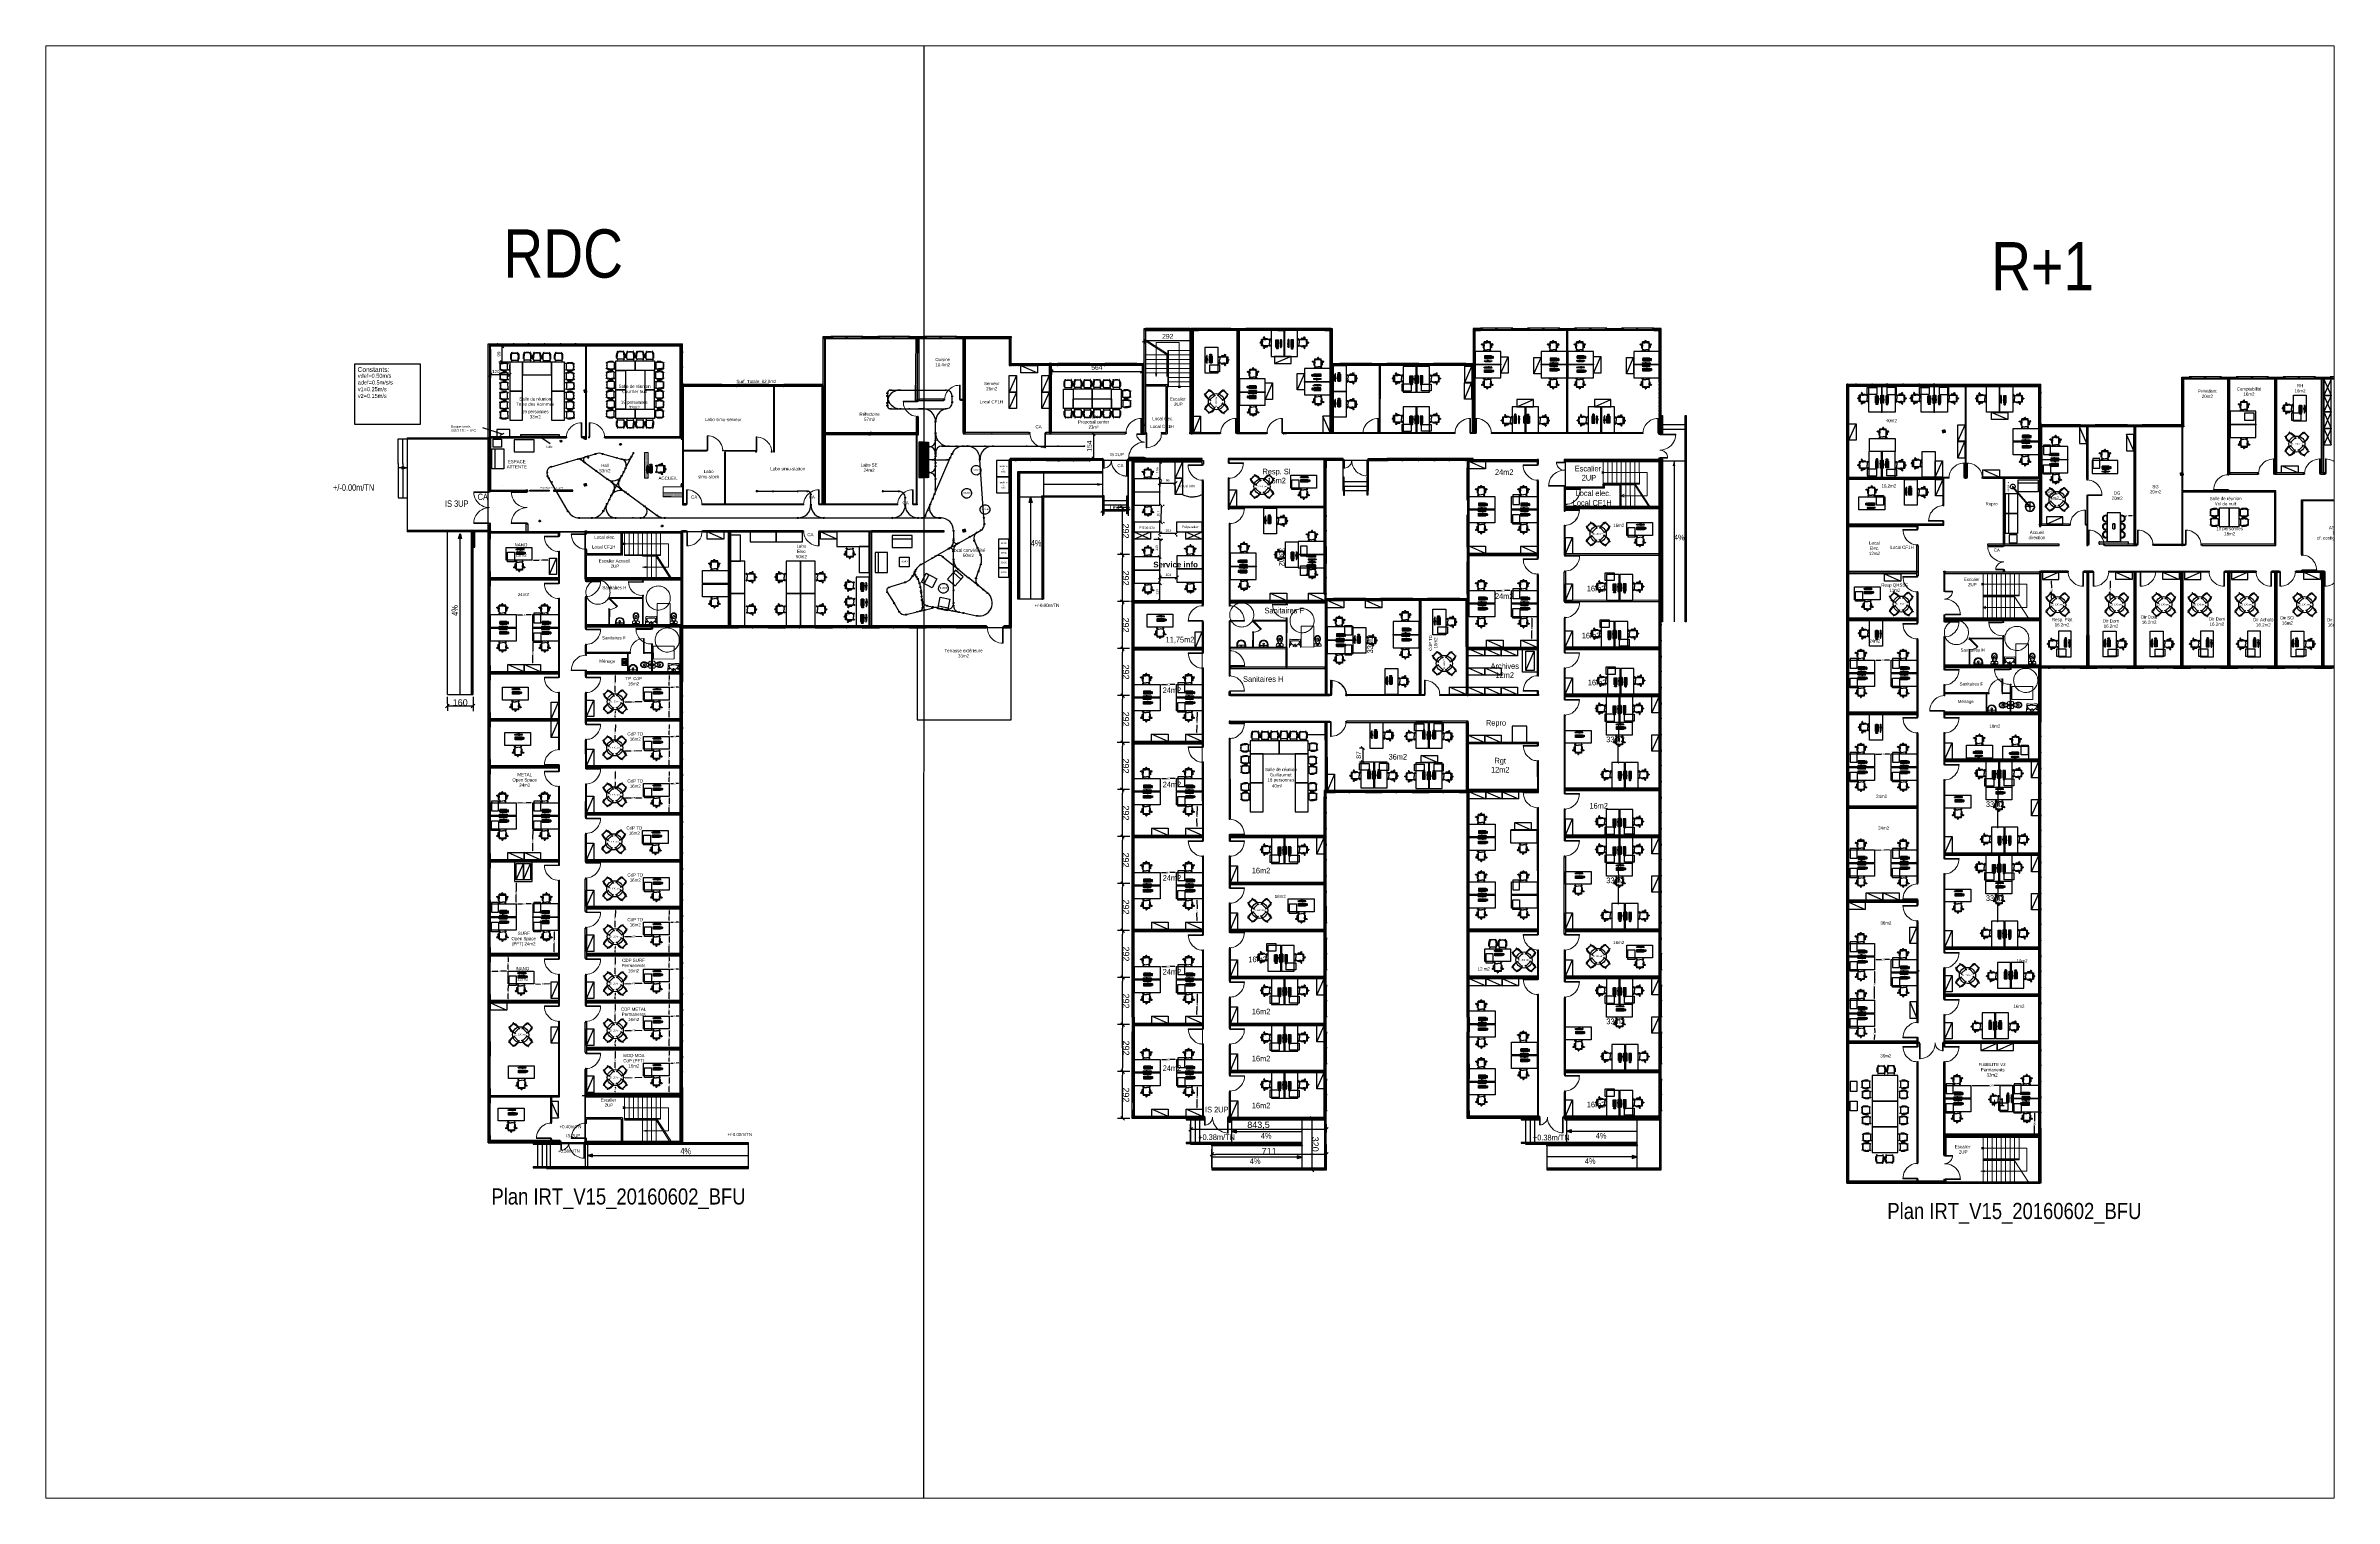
# Paper-space layout 'Sheet1' of a CAD drawing. Header units: millimetres. Extents: x 40 to 364, y 26 to 231.
# The model-space entities are those that its viewports show. They can reach past a viewport. Long polylines and large blocks are cut down to what shows.
import ezdxf
from ezdxf.enums import TextEntityAlignment as Align

# ---------------------------------------------------------------- set-up
doc = ezdxf.new("R2010")
doc.units = ezdxf.units.MM
doc.header["$LTSCALE"] = 127
doc.header["$PDMODE"] = 1
doc.header["$PDSIZE"] = -2
for name, pattern in [('Discontinu', [0.529167, 0.3175, -0.211667]), ('Discontinu grand', [0.999167, 0.45, -0.549167]), ('FANTOME', [0.635, 0.3175, -0.0635, 0.0635, -0.0635, 0.0635, -0.0635]), ('TIRET copie', [0.282, 0.141, -0.141]), ('Tirets courts', [0.14, 0.07, -0.07]), ('VW-01', [0.166624, 0.083312, -0.083312])]:
    doc.linetypes.add(name, pattern=pattern)
for name, color, linetype in [('97_STAE Fondation', 7, 'Continuous'), ('ANMA-I-MOB-AMGT', 11, 'Continuous'), ('ARCH cote', 7, 'Continuous'), ('ARCH GOE', 7, 'Continuous'), ('ARCH isolant', 7, 'Continuous'), ('ARCH menuis ext', 150, 'Continuous'), ('ARCH module', 7, 'Continuous'), ('ARCH module ph2', 7, 'Continuous'), ('ARCH modules C ph2', 7, 'Continuous'), ('ARCH phase inter', 7, 'Continuous'), ('ARCH porte', 4, 'Continuous'), ('ARCH remp', 250, 'Continuous'), ('ARCH texte', 7, 'Continuous'), ('Eq VISIO', 7, 'Continuous'), ('MASSE', 7, 'Continuous'), ('RDCV2', 7, 'Continuous'), ('Twirtee-areas', 5, 'Continuous'), ('Twirtee-loc', 6, 'Continuous'), ('Twirtee-tracks', 242, 'Continuous'), ('zonage T3', 7, 'Continuous')]:
    doc.layers.add(name, color=color, linetype=linetype)
doc.layers.add('DISEGNO', color=7, linetype='Continuous', lineweight=40)
doc.layers.get('zonage T3').off()
doc.styles.add('A_COTE', font='swissc.ttf')
doc.styles.add('Arial', font='arial.ttf')
doc.styles.add('Arial (bold)', font='arialbd.ttf')
doc.dimstyles.new('Arch', dxfattribs={"dimtxt": 40, "dimasz": 22.448242, "dimexe": 31.75, "dimexo": 15.875, "dimgap": 0.15875, "dimtad": 1, "dimdec": 1, "dimtxsty": 'Arial', "dimblk": 'VW_SLASH', "dimcen": 0, "dimdle": 15.875, "dimazin": 0, "dimtfac": 1, "dimtdec": 1, "dimtix": 1, "dimtmove": 0, "dimatfit": 0, "dimldrblk": 'VW_FILLEDARROW', "dimfxl": 1, "dimfrac": 2, "dimtolj": 1, "dimarcsym": 0})
doc.dimstyles.new('COTES-AS-100', dxfattribs={"dimtxt": 30, "dimasz": 20, "dimexe": 20, "dimexo": 20, "dimgap": 10, "dimtad": 1, "dimdec": 0, "dimzin": 0, "dimdsep": 46, "dimtxsty": 'Arial', "dimblk": 'OBLIQUE', "dimcen": 0.04, "dimadec": 0, "dimazin": 0, "dimtfac": 1, "dimtdec": 0, "dimtofl": 0, "dimtmove": 1, "dimatfit": 3, "dimldrblk": 'OBLIQUE', "dimfxl": 1, "dimtolj": 1, "dimtzin": 0, "dimarcsym": 0})
doc.dimstyles.new('ISO-25', dxfattribs={"dimtxt": 2.5, "dimasz": 2.5, "dimexe": 1.25, "dimexo": 0.625, "dimtad": 1, "dimtxsty": 'Standard', "dimcen": 2.5, "dimadec": 0, "dimazin": 0, "dimtfac": 1, "dimtmove": 0, "dimatfit": 3, "dimfxl": 1, "dimarcsym": 0})
pattern_1 = [(349.608806, (315307830.0822, 452780370.7428), (0.5726683, 3.1229275), []), (79.608806, (315307830.0822, 452780370.7428), (-3.1229275, 0.5726683), [])]

# ---------------------------------------------------------------- blocks, each defined once
blk = doc.blocks.new('Pbois 83x204_cl10_Hyb (2D)')
at = {"color": 1, "linetype": 'Continuous', "lineweight": 0, "flags": 128}
for points in [[(0, -3), (0, 4), (4, 4), (4, 1), (6, 1), (6, -3)], [(104, -3), (104, 4), (100, 4), (100, 1), (98, 1), (98, -3)]]:
    blk.add_lwpolyline(points, close=True, dxfattribs=at)
at = {"color": 4, "linetype": 'Continuous', "lineweight": 0, "flags": 128}
blk.add_lwpolyline([(4, 1), (4, 91), (8, 91), (8, 1)], close=True, dxfattribs=at)
at = {"color": 17, "linetype": 'Continuous', "lineweight": 0, "flags": 128}
blk.add_lwpolyline([(100, 1), (99, 12), (97, 24), (93, 35), (87, 46), (80, 55), (72, 64), (62, 72), (52, 79), (41, 84), (29, 88), (17, 90), (4, 91)], dxfattribs=at)
at = {"color": 0, "flags": 1}
for tag in ['N°_Porte', 'Etage', 'local', 'Dims', 'Huisserie', 'Finition_porte', 'Bequille', 'Serrure', 'Butée', 'Ferme-porte', 'CF', 'Niv._Acoustique', 'IFC_UUID', 'instanceID', 'prm0_name', 'prm0_type', 'prm0_value', 'prm1_name', 'prm1_type', 'prm1_value', 'prm2_name', 'prm2_type', 'prm2_value', 'prm3_name', 'prm3_type', 'prm3_value', 'prm4_name', 'prm4_type', 'prm4_value', 'prm5_name', 'prm5_type', 'prm5_value', 'prm6_name', 'prm6_type', 'prm6_value', 'prm7_name', 'prm7_type', 'prm7_value', 'prm8_name', 'prm8_type', 'prm8_value', 'prm9_name', 'prm9_type', 'prm9_value']:
    blk.add_attdef(tag, (0, -5), '', height=1, dxfattribs=at)
blk = doc.blocks.new('Groupe-2-1')
at = {"color": 5, "linetype": 'Continuous', "lineweight": 0}
for p, q in [((157621612, 226394740), (157621596, 226394730)), ((157621612, 226394734), (157621599, 226394725)), ((157621630, 226394692), (157621604, 226394729)), ((157621612, 226394734), (157621612, 226394740)), ((157621637, 226394697), (157621612, 226394734)), ((157621637, 226394697), (157621625, 226394688)), ((157621643, 226394695), (157621627, 226394684)), ((157621643, 226394695), (157621637, 226394697)), ((157621639, 226394691), (157621644, 226394695))]:
    blk.add_line(p, q, dxfattribs=at)
for centre, radius in [((157621610, 226394705), 5), ((157621621, 226394713), 1.75)]:
    blk.add_circle(centre, radius, dxfattribs=at)
for radius in [27.5, 22.5]:
    blk.add_arc((157621612, 226394707), radius, 124.4908, 304.4908, dxfattribs=at)
blk = doc.blocks.new('Groupe-3-1')
at = {"color": 5, "linetype": 'Continuous', "lineweight": 0}
for p, q in [((157621522, 226394787), (157621521, 226394787)), ((157621521, 226394787), (157621521, 226394787)), ((157621523, 226394787), (157621522, 226394787)), ((157621522, 226394787), (157621522, 226394787)), ((157621524, 226394788), (157621523, 226394787)), ((157621525, 226394788), (157621524, 226394788)), ((157621526, 226394788), (157621525, 226394788)), ((157621527, 226394788), (157621526, 226394788)), ((157621528, 226394789), (157621527, 226394788)), ((157621527, 226394788), (157621527, 226394788)), ((157621529, 226394789), (157621528, 226394789)), ((157621531, 226394790), (157621529, 226394789)), ((157621529, 226394789), (157621529, 226394789)), ((157621532, 226394790), (157621531, 226394790)), ((157621533, 226394790), (157621532, 226394790)), ((157621532, 226394790), (157621532, 226394790)), ((157621534, 226394790), (157621533, 226394790)), ((157621535, 226394791), (157621534, 226394790)), ((157621534, 226394790), (157621534, 226394790)), ((157621536, 226394791), (157621535, 226394791)), ((157621537, 226394791), (157621536, 226394791)), ((157621538, 226394791), (157621537, 226394791)), ((157621537, 226394791), (157621537, 226394791)), ((157621539, 226394792), (157621538, 226394791)), ((157621538, 226394791), (157621538, 226394791)), ((157621540, 226394792), (157621539, 226394792)), ((157621539, 226394792), (157621539, 226394792)), ((157621539, 226394792), (157621539, 226394792)), ((157621541, 226394792), (157621540, 226394792)), ((157621540, 226394792), (157621540, 226394792)), ((157621540, 226394792), (157621540, 226394792)), ((157621542, 226394793), (157621541, 226394793)), ((157621541, 226394793), (157621541, 226394793)), ((157621541, 226394793), (157621541, 226394793)), ((157621541, 226394793), (157621541, 226394793)), ((157621541, 226394793), (157621541, 226394793)), ((157621541, 226394793), (157621541, 226394793)), ((157621541, 226394793), (157621541, 226394792)), ((157621542, 226394805), (157621542, 226394806)), ((157621542, 226394806), (157621542, 226394806)), ((157621542, 226394806), (157621542, 226394806)), ((157621542, 226394806), (157621543, 226394806)), ((157621542, 226394804), (157621542, 226394805)), ((157621542, 226394805), (157621542, 226394805)), ((157621542, 226394805), (157621542, 226394805)), ((157621542, 226394804), (157621542, 226394804)), ((157621542, 226394804), (157621542, 226394804)), ((157621542, 226394803), (157621542, 226394804)), ((157621542, 226394804), (157621542, 226394804)), ((157621542, 226394804), (157621542, 226394804)), ((157621542, 226394802), (157621542, 226394803)), ((157621542, 226394803), (157621542, 226394803)), ((157621542, 226394803), (157621542, 226394803)), ((157621542, 226394801), (157621542, 226394802)), ((157621542, 226394802), (157621542, 226394802)), ((157621542, 226394802), (157621542, 226394802)), ((157621542, 226394800), (157621542, 226394801)), ((157621542, 226394801), (157621542, 226394801)), ((157621542, 226394801), (157621542, 226394801)), ((157621543, 226394800), (157621542, 226394800)), ((157621542, 226394800), (157621542, 226394800)), ((157621542, 226394800), (157621542, 226394800)), ((157621542, 226394794), (157621542, 226394793)), ((157621543, 226394794), (157621542, 226394794)), ((157621542, 226394794), (157621542, 226394794)), ((157621542, 226394794), (157621542, 226394794)), ((157621542, 226394794), (157621542, 226394794)), ((157621542, 226394793), (157621542, 226394793)), ((157621542, 226394793), (157621542, 226394793)), ((157621543, 226394807), (157621544, 226394808)), ((157621543, 226394806), (157621543, 226394807)), ((157621543, 226394807), (157621543, 226394807)), ((157621543, 226394807), (157621543, 226394807)), ((157621543, 226394807), (157621543, 226394807)), ((157621544, 226394798), (157621543, 226394800)), ((157621543, 226394796), (157621543, 226394795)), ((157621543, 226394795), (157621543, 226394795)), ((157621543, 226394795), (157621543, 226394795)), ((157621543, 226394795), (157621543, 226394795)), ((157621543, 226394795), (157621543, 226394795)), ((157621543, 226394795), (157621543, 226394795)), ((157621543, 226394795), (157621543, 226394794)), ((157621543, 226394794), (157621543, 226394794)), ((157621543, 226394794), (157621543, 226394794)), ((157621550, 226394812), (157621544, 226394808)), ((157621544, 226394808), (157621544, 226394808)), ((157621544, 226394808), (157621544, 226394808)), ((157621544, 226394808), (157621544, 226394808)), ((157621544, 226394808), (157621544, 226394808)), ((157621544, 226394808), (157621544, 226394808)), ((157621559, 226394775), (157621544, 226394798)), ((157621550, 226394812), (157621550, 226394812)), ((157621550, 226394812), (157621550, 226394812)), ((157621550, 226394812), (157621550, 226394812)), ((157621550, 226394812), (157621550, 226394812)), ((157621550, 226394812), (157621550, 226394812)), ((157621550, 226394812), (157621550, 226394812)), ((157621550, 226394812), (157621550, 226394812)), ((157621550, 226394812), (157621550, 226394812)), ((157621550, 226394812), (157621550, 226394812)), ((157621550, 226394812), (157621550, 226394812)), ((157621550, 226394812), (157621551, 226394812)), ((157621551, 226394812), (157621551, 226394812)), ((157621551, 226394812), (157621551, 226394812)), ((157621551, 226394812), (157621551, 226394812)), ((157621551, 226394812), (157621551, 226394812)), ((157621551, 226394812), (157621551, 226394812)), ((157621551, 226394812), (157621551, 226394812)), ((157621551, 226394812), (157621552, 226394812)), ((157621552, 226394812), (157621552, 226394812)), ((157621552, 226394812), (157621552, 226394812)), ((157621552, 226394812), (157621552, 226394812)), ((157621552, 226394812), (157621552, 226394812)), ((157621552, 226394812), (157621552, 226394812)), ((157621552, 226394812), (157621552, 226394812)), ((157621552, 226394812), (157621552, 226394812)), ((157621552, 226394812), (157621552, 226394812)), ((157621552, 226394812), (157621552, 226394812)), ((157621552, 226394812), (157621552, 226394812)), ((157621552, 226394812), (157621552, 226394812)), ((157621552, 226394812), (157621553, 226394812)), ((157621553, 226394812), (157621553, 226394811)), ((157621574, 226394780), (157621553, 226394811)), ((157621553, 226394811), (157621553, 226394811)), ((157621553, 226394811), (157621553, 226394811)), ((157621553, 226394811), (157621553, 226394811)), ((157621563, 226394795), (157621553, 226394788)), ((157621561, 226394787), (157621555, 226394796)), ((157621507, 226394772), (157621506, 226394772)), ((157621506, 226394772), (157621506, 226394772)), ((157621506, 226394772), (157621506, 226394771)), ((157621506, 226394771), (157621506, 226394771)), ((157621506, 226394771), (157621506, 226394771)), ((157621506, 226394771), (157621506, 226394771)), ((157621506, 226394771), (157621506, 226394770)), ((157621506, 226394770), (157621506, 226394770)), ((157621506, 226394770), (157621506, 226394770)), ((157621506, 226394770), (157621506, 226394770)), ((157621506, 226394770), (157621506, 226394769)), ((157621506, 226394769), (157621506, 226394769)), ((157621506, 226394769), (157621506, 226394769)), ((157621506, 226394769), (157621506, 226394769)), ((157621506, 226394769), (157621506, 226394768)), ((157621506, 226394768), (157621506, 226394768)), ((157621506, 226394768), (157621506, 226394768)), ((157621506, 226394768), (157621506, 226394768)), ((157621506, 226394768), (157621506, 226394768)), ((157621506, 226394768), (157621506, 226394767)), ((157621506, 226394767), (157621506, 226394767)), ((157621506, 226394767), (157621506, 226394767)), ((157621506, 226394767), (157621506, 226394767)), ((157621506, 226394767), (157621506, 226394766)), ((157621506, 226394766), (157621506, 226394766)), ((157621506, 226394766), (157621506, 226394766)), ((157621506, 226394766), (157621506, 226394766)), ((157621506, 226394766), (157621506, 226394765)), ((157621506, 226394765), (157621506, 226394765)), ((157621506, 226394765), (157621506, 226394765)), ((157621506, 226394765), (157621506, 226394764)), ((157621506, 226394764), (157621506, 226394764)), ((157621506, 226394764), (157621506, 226394763)), ((157621506, 226394763), (157621506, 226394763)), ((157621506, 226394763), (157621506, 226394763)), ((157621506, 226394763), (157621506, 226394763)), ((157621506, 226394763), (157621506, 226394762)), ((157621506, 226394762), (157621506, 226394762)), ((157621506, 226394762), (157621507, 226394762)), ((157621508, 226394775), (157621507, 226394774)), ((157621507, 226394774), (157621507, 226394774)), ((157621507, 226394774), (157621507, 226394774)), ((157621507, 226394774), (157621507, 226394773)), ((157621507, 226394773), (157621507, 226394773)), ((157621507, 226394773), (157621507, 226394773)), ((157621507, 226394773), (157621507, 226394773)), ((157621507, 226394773), (157621507, 226394772)), ((157621507, 226394772), (157621507, 226394772)), ((157621507, 226394772), (157621507, 226394772)), ((157621507, 226394762), (157621507, 226394761)), ((157621507, 226394761), (157621507, 226394761)), ((157621507, 226394761), (157621507, 226394760)), ((157621507, 226394760), (157621508, 226394760)), ((157621509, 226394776), (157621508, 226394776)), ((157621508, 226394776), (157621508, 226394776)), ((157621508, 226394776), (157621508, 226394776)), ((157621508, 226394776), (157621508, 226394775)), ((157621508, 226394775), (157621508, 226394775)), ((157621508, 226394775), (157621508, 226394775)), ((157621508, 226394775), (157621508, 226394775)), ((157621508, 226394760), (157621508, 226394759)), ((157621508, 226394759), (157621508, 226394759)), ((157621508, 226394759), (157621509, 226394758)), ((157621510, 226394778), (157621509, 226394778)), ((157621509, 226394778), (157621509, 226394777)), ((157621509, 226394777), (157621509, 226394777)), ((157621509, 226394777), (157621509, 226394777)), ((157621509, 226394777), (157621509, 226394777)), ((157621509, 226394777), (157621509, 226394776)), ((157621509, 226394757), (157621509, 226394758)), ((157621509, 226394758), (157621509, 226394758)), ((157621510, 226394757), (157621509, 226394757)), ((157621511, 226394779), (157621510, 226394779)), ((157621510, 226394779), (157621510, 226394778)), ((157621510, 226394778), (157621510, 226394778)), ((157621510, 226394778), (157621510, 226394778)), ((157621510, 226394770), (157621510, 226394771)), ((157621510, 226394771), (157621511, 226394771)), ((157621510, 226394769), (157621510, 226394770)), ((157621510, 226394770), (157621510, 226394770)), ((157621510, 226394770), (157621510, 226394770)), ((157621510, 226394770), (157621510, 226394770)), ((157621510, 226394768), (157621510, 226394769)), ((157621510, 226394769), (157621510, 226394769)), ((157621510, 226394769), (157621510, 226394769)), ((157621510, 226394767), (157621510, 226394768)), ((157621510, 226394768), (157621510, 226394768)), ((157621510, 226394768), (157621510, 226394768)), ((157621510, 226394768), (157621510, 226394768)), ((157621510, 226394766), (157621510, 226394767)), ((157621510, 226394767), (157621510, 226394767)), ((157621510, 226394767), (157621510, 226394767)), ((157621510, 226394765), (157621510, 226394766)), ((157621510, 226394766), (157621510, 226394766)), ((157621510, 226394764), (157621510, 226394765)), ((157621510, 226394765), (157621510, 226394765)), ((157621510, 226394763), (157621510, 226394764)), ((157621510, 226394764), (157621510, 226394764)), ((157621510, 226394762), (157621510, 226394763)), ((157621510, 226394763), (157621510, 226394763)), ((157621510, 226394763), (157621510, 226394763)), ((157621510, 226394763), (157621510, 226394763)), ((157621510, 226394763), (157621510, 226394763)), ((157621510, 226394761), (157621510, 226394762)), ((157621510, 226394762), (157621510, 226394762)), ((157621510, 226394762), (157621510, 226394762)), ((157621510, 226394762), (157621510, 226394762)), ((157621510, 226394762), (157621510, 226394762)), ((157621511, 226394761), (157621510, 226394761)), ((157621510, 226394761), (157621510, 226394761)), ((157621510, 226394756), (157621510, 226394757)), ((157621511, 226394755), (157621510, 226394756)), ((157621510, 226394756), (157621510, 226394756)), ((157621512, 226394780), (157621511, 226394780)), ((157621511, 226394780), (157621511, 226394780)), ((157621511, 226394780), (157621511, 226394779)), ((157621511, 226394779), (157621511, 226394779)), ((157621511, 226394779), (157621511, 226394779)), ((157621511, 226394773), (157621512, 226394774)), ((157621511, 226394773), (157621512, 226394774)), ((157621511, 226394772), (157621511, 226394773)), ((157621511, 226394773), (157621511, 226394773)), ((157621511, 226394772), (157621511, 226394773)), ((157621511, 226394773), (157621511, 226394773)), ((157621511, 226394771), (157621511, 226394772)), ((157621511, 226394772), (157621511, 226394772)), ((157621511, 226394771), (157621511, 226394772)), ((157621511, 226394772), (157621511, 226394772)), ((157621511, 226394771), (157621511, 226394771)), ((157621511, 226394771), (157621511, 226394771)), ((157621511, 226394760), (157621511, 226394761)), ((157621511, 226394761), (157621511, 226394761)), ((157621511, 226394761), (157621511, 226394761)), ((157621511, 226394761), (157621511, 226394761)), ((157621511, 226394759), (157621511, 226394760)), ((157621511, 226394760), (157621511, 226394760)), ((157621511, 226394760), (157621511, 226394760)), ((157621511, 226394760), (157621511, 226394760)), ((157621511, 226394759), (157621512, 226394759)), ((157621512, 226394754), (157621511, 226394755)), ((157621511, 226394755), (157621511, 226394755)), ((157621511, 226394755), (157621511, 226394755)), ((157621513, 226394781), (157621512, 226394781)), ((157621512, 226394781), (157621512, 226394781)), ((157621512, 226394781), (157621512, 226394780)), ((157621512, 226394774), (157621512, 226394775)), ((157621512, 226394775), (157621512, 226394775)), ((157621512, 226394775), (157621513, 226394775)), ((157621512, 226394774), (157621512, 226394775)), ((157621512, 226394775), (157621512, 226394775)), ((157621512, 226394775), (157621513, 226394775)), ((157621512, 226394774), (157621512, 226394774)), ((157621512, 226394774), (157621512, 226394774)), ((157621512, 226394759), (157621512, 226394759)), ((157621512, 226394759), (157621512, 226394759)), ((157621512, 226394759), (157621512, 226394759)), ((157621512, 226394759), (157621512, 226394758)), ((157621512, 226394758), (157621512, 226394758)), ((157621512, 226394758), (157621512, 226394758)), ((157621512, 226394758), (157621513, 226394758)), ((157621513, 226394753), (157621512, 226394754)), ((157621512, 226394754), (157621512, 226394754)), ((157621512, 226394754), (157621512, 226394754)), ((157621512, 226394754), (157621512, 226394754)), ((157621514, 226394782), (157621513, 226394782)), ((157621513, 226394782), (157621513, 226394781)), ((157621513, 226394781), (157621513, 226394781)), ((157621513, 226394776), (157621514, 226394777)), ((157621513, 226394776), (157621514, 226394777)), ((157621513, 226394776), (157621513, 226394776)), ((157621513, 226394775), (157621513, 226394776)), ((157621513, 226394776), (157621513, 226394776)), ((157621513, 226394776), (157621513, 226394776)), ((157621513, 226394776), (157621513, 226394776)), ((157621513, 226394776), (157621513, 226394776)), ((157621513, 226394775), (157621513, 226394776)), ((157621513, 226394776), (157621513, 226394776)), ((157621513, 226394776), (157621513, 226394776)), ((157621513, 226394776), (157621513, 226394776)), ((157621513, 226394775), (157621513, 226394775)), ((157621513, 226394775), (157621513, 226394775)), ((157621513, 226394758), (157621513, 226394758)), ((157621513, 226394758), (157621513, 226394758)), ((157621513, 226394758), (157621513, 226394758)), ((157621513, 226394758), (157621513, 226394758)), ((157621513, 226394758), (157621513, 226394757)), ((157621513, 226394757), (157621514, 226394757)), ((157621514, 226394753), (157621513, 226394753)), ((157621513, 226394753), (157621513, 226394753)), ((157621513, 226394753), (157621513, 226394753)), ((157621515, 226394783), (157621514, 226394783)), ((157621514, 226394783), (157621514, 226394782)), ((157621514, 226394782), (157621514, 226394782)), ((157621514, 226394778), (157621515, 226394778)), ((157621514, 226394777), (157621514, 226394778)), ((157621514, 226394778), (157621515, 226394778)), ((157621514, 226394777), (157621514, 226394778)), ((157621514, 226394777), (157621514, 226394777)), ((157621514, 226394777), (157621514, 226394777)), ((157621514, 226394777), (157621514, 226394777)), ((157621514, 226394777), (157621514, 226394777)), ((157621514, 226394777), (157621514, 226394777)), ((157621514, 226394777), (157621514, 226394777)), ((157621514, 226394777), (157621514, 226394777)), ((157621514, 226394777), (157621514, 226394777)), ((157621514, 226394757), (157621514, 226394757)), ((157621514, 226394757), (157621514, 226394757)), ((157621514, 226394757), (157621514, 226394757)), ((157621514, 226394757), (157621514, 226394757)), ((157621514, 226394757), (157621514, 226394757)), ((157621514, 226394757), (157621515, 226394757)), ((157621514, 226394752), (157621514, 226394753)), ((157621515, 226394752), (157621514, 226394752)), ((157621514, 226394752), (157621514, 226394752)), ((157621516, 226394784), (157621515, 226394784)), ((157621515, 226394784), (157621515, 226394783)), ((157621515, 226394778), (157621515, 226394779)), ((157621515, 226394779), (157621516, 226394779)), ((157621515, 226394778), (157621515, 226394779)), ((157621515, 226394779), (157621516, 226394779)), ((157621515, 226394778), (157621515, 226394778)), ((157621515, 226394778), (157621515, 226394778)), ((157621515, 226394757), (157621515, 226394756)), ((157621515, 226394756), (157621515, 226394756)), ((157621515, 226394756), (157621516, 226394756)), ((157621516, 226394752), (157621515, 226394752)), ((157621515, 226394752), (157621515, 226394752)), ((157621515, 226394752), (157621515, 226394752)), ((157621515, 226394752), (157621515, 226394752)), ((157621517, 226394785), (157621516, 226394784)), ((157621516, 226394784), (157621516, 226394784)), ((157621516, 226394779), (157621517, 226394780)), ((157621516, 226394779), (157621517, 226394780)), ((157621516, 226394779), (157621516, 226394779)), ((157621516, 226394779), (157621516, 226394779)), ((157621516, 226394756), (157621516, 226394756)), ((157621516, 226394756), (157621517, 226394756)), ((157621516, 226394751), (157621516, 226394752)), ((157621516, 226394752), (157621516, 226394752)), ((157621517, 226394751), (157621516, 226394751)), ((157621516, 226394751), (157621516, 226394751)), ((157621516, 226394751), (157621516, 226394751)), ((157621518, 226394785), (157621517, 226394785)), ((157621517, 226394785), (157621517, 226394785)), ((157621517, 226394780), (157621518, 226394780)), ((157621517, 226394780), (157621517, 226394780)), ((157621517, 226394780), (157621517, 226394780)), ((157621517, 226394780), (157621517, 226394780)), ((157621517, 226394780), (157621517, 226394780)), ((157621517, 226394756), (157621517, 226394756)), ((157621517, 226394756), (157621518, 226394755)), ((157621518, 226394751), (157621517, 226394751)), ((157621517, 226394751), (157621517, 226394751)), ((157621517, 226394751), (157621517, 226394751)), ((157621517, 226394751), (157621517, 226394751)), ((157621519, 226394786), (157621518, 226394786)), ((157621518, 226394786), (157621518, 226394786)), ((157621518, 226394786), (157621518, 226394785)), ((157621518, 226394781), (157621520, 226394782)), ((157621518, 226394780), (157621518, 226394781)), ((157621518, 226394755), (157621518, 226394755)), ((157621518, 226394755), (157621518, 226394755)), ((157621518, 226394755), (157621518, 226394755)), ((157621518, 226394755), (157621519, 226394755)), ((157621519, 226394751), (157621518, 226394751)), ((157621518, 226394751), (157621518, 226394751)), ((157621518, 226394751), (157621518, 226394751)), ((157621518, 226394751), (157621518, 226394751)), ((157621520, 226394786), (157621519, 226394786)), ((157621519, 226394786), (157621519, 226394786)), ((157621519, 226394786), (157621519, 226394786)), ((157621519, 226394755), (157621519, 226394755)), ((157621519, 226394755), (157621519, 226394755)), ((157621519, 226394755), (157621520, 226394755)), ((157621520, 226394750), (157621519, 226394751)), ((157621519, 226394751), (157621519, 226394751)), ((157621519, 226394751), (157621519, 226394751)), ((157621519, 226394751), (157621519, 226394751)), ((157621521, 226394787), (157621520, 226394787)), ((157621520, 226394787), (157621520, 226394787)), ((157621520, 226394787), (157621520, 226394786)), ((157621520, 226394786), (157621520, 226394786)), ((157621520, 226394782), (157621520, 226394782)), ((157621520, 226394782), (157621521, 226394782)), ((157621520, 226394755), (157621520, 226394755)), ((157621520, 226394755), (157621520, 226394755)), ((157621520, 226394755), (157621520, 226394755)), ((157621520, 226394755), (157621521, 226394755)), ((157621521, 226394750), (157621520, 226394750)), ((157621520, 226394750), (157621520, 226394750)), ((157621520, 226394750), (157621520, 226394750)), ((157621520, 226394750), (157621520, 226394750)), ((157621521, 226394787), (157621521, 226394787)), ((157621521, 226394782), (157621521, 226394783)), ((157621521, 226394783), (157621521, 226394783)), ((157621521, 226394783), (157621522, 226394783)), ((157621521, 226394782), (157621521, 226394782)), ((157621521, 226394755), (157621521, 226394755)), ((157621521, 226394755), (157621521, 226394755)), ((157621521, 226394755), (157621521, 226394755)), ((157621521, 226394755), (157621522, 226394755)), ((157621522, 226394750), (157621521, 226394750)), ((157621521, 226394750), (157621521, 226394750)), ((157621521, 226394750), (157621521, 226394750)), ((157621521, 226394750), (157621521, 226394750)), ((157621522, 226394783), (157621522, 226394783)), ((157621522, 226394783), (157621522, 226394783)), ((157621522, 226394783), (157621522, 226394783)), ((157621522, 226394783), (157621523, 226394783)), ((157621522, 226394772), (157621522, 226394773)), ((157621522, 226394773), (157621522, 226394773)), ((157621522, 226394773), (157621523, 226394773)), ((157621522, 226394771), (157621522, 226394772)), ((157621522, 226394772), (157621522, 226394772)), ((157621522, 226394772), (157621522, 226394772)), ((157621522, 226394772), (157621522, 226394772)), ((157621522, 226394770), (157621522, 226394771)), ((157621522, 226394771), (157621522, 226394771)), ((157621522, 226394771), (157621522, 226394771)), ((157621522, 226394771), (157621522, 226394771)), ((157621522, 226394771), (157621522, 226394771)), ((157621522, 226394771), (157621522, 226394771)), ((157621522, 226394769), (157621522, 226394770)), ((157621522, 226394770), (157621522, 226394770)), ((157621522, 226394770), (157621522, 226394770)), ((157621522, 226394770), (157621522, 226394770)), ((157621522, 226394770), (157621522, 226394770)), ((157621522, 226394768), (157621522, 226394769)), ((157621522, 226394769), (157621522, 226394769)), ((157621522, 226394769), (157621522, 226394769)), ((157621522, 226394769), (157621522, 226394769)), ((157621523, 226394767), (157621522, 226394768)), ((157621522, 226394768), (157621522, 226394768)), ((157621522, 226394768), (157621522, 226394768)), ((157621522, 226394768), (157621522, 226394768)), ((157621522, 226394755), (157621523, 226394755)), ((157621522, 226394755), (157621522, 226394755)), ((157621522, 226394755), (157621522, 226394755)), ((157621523, 226394750), (157621522, 226394750)), ((157621522, 226394750), (157621522, 226394750)), ((157621522, 226394750), (157621522, 226394750)), ((157621522, 226394750), (157621522, 226394750)), ((157621522, 226394750), (157621522, 226394750)), ((157621523, 226394783), (157621523, 226394784)), ((157621523, 226394784), (157621523, 226394784)), ((157621523, 226394784), (157621523, 226394784)), ((157621523, 226394784), (157621524, 226394784)), ((157621523, 226394783), (157621523, 226394783)), ((157621523, 226394783), (157621523, 226394783)), ((157621523, 226394774), (157621524, 226394775)), ((157621523, 226394774), (157621524, 226394775)), ((157621523, 226394773), (157621523, 226394774)), ((157621523, 226394774), (157621523, 226394774)), ((157621523, 226394774), (157621523, 226394774)), ((157621523, 226394774), (157621523, 226394774)), ((157621523, 226394774), (157621523, 226394774)), ((157621523, 226394773), (157621523, 226394774)), ((157621523, 226394774), (157621523, 226394774)), ((157621523, 226394774), (157621523, 226394774)), ((157621523, 226394774), (157621523, 226394774)), ((157621523, 226394774), (157621523, 226394774)), ((157621523, 226394774), (157621523, 226394774)), ((157621523, 226394774), (157621523, 226394774)), ((157621523, 226394767), (157621523, 226394767)), ((157621523, 226394767), (157621523, 226394767)), ((157621523, 226394767), (157621523, 226394767)), ((157621523, 226394767), (157621523, 226394767)), ((157621523, 226394767), (157621524, 226394766)), ((157621523, 226394767), (157621523, 226394767)), ((157621523, 226394755), (157621523, 226394755)), ((157621523, 226394755), (157621524, 226394755)), ((157621524, 226394750), (157621523, 226394750)), ((157621523, 226394750), (157621523, 226394750)), ((157621523, 226394750), (157621523, 226394750)), ((157621524, 226394784), (157621524, 226394784)), ((157621524, 226394784), (157621524, 226394784)), ((157621524, 226394784), (157621525, 226394784)), ((157621524, 226394775), (157621524, 226394775)), ((157621524, 226394775), (157621524, 226394775)), ((157621524, 226394775), (157621524, 226394775)), ((157621524, 226394775), (157621524, 226394775)), ((157621524, 226394775), (157621525, 226394775)), ((157621524, 226394775), (157621524, 226394775)), ((157621524, 226394775), (157621524, 226394775)), ((157621524, 226394775), (157621524, 226394775)), ((157621524, 226394775), (157621524, 226394775)), ((157621524, 226394775), (157621524, 226394775)), ((157621524, 226394775), (157621524, 226394775)), ((157621524, 226394775), (157621525, 226394775)), ((157621524, 226394766), (157621524, 226394766)), ((157621524, 226394766), (157621524, 226394766)), ((157621524, 226394766), (157621524, 226394766)), ((157621524, 226394766), (157621525, 226394766)), ((157621524, 226394755), (157621524, 226394755)), ((157621524, 226394755), (157621525, 226394755)), ((157621525, 226394751), (157621524, 226394750)), ((157621524, 226394750), (157621524, 226394750)), ((157621524, 226394750), (157621524, 226394750)), ((157621524, 226394750), (157621524, 226394750)), ((157621525, 226394784), (157621525, 226394784)), ((157621525, 226394784), (157621526, 226394784)), ((157621525, 226394775), (157621525, 226394776)), ((157621525, 226394776), (157621525, 226394776)), ((157621525, 226394776), (157621525, 226394776)), ((157621525, 226394776), (157621525, 226394776)), ((157621525, 226394776), (157621525, 226394776)), ((157621525, 226394776), (157621526, 226394776)), ((157621525, 226394775), (157621525, 226394775)), ((157621525, 226394775), (157621525, 226394775)), ((157621525, 226394766), (157621525, 226394766)), ((157621525, 226394766), (157621525, 226394766)), ((157621525, 226394766), (157621525, 226394765)), ((157621525, 226394765), (157621525, 226394765)), ((157621525, 226394765), (157621525, 226394765)), ((157621525, 226394765), (157621526, 226394765)), ((157621525, 226394755), (157621525, 226394755)), ((157621525, 226394755), (157621526, 226394755)), ((157621526, 226394751), (157621525, 226394751)), ((157621525, 226394751), (157621525, 226394751)), ((157621525, 226394751), (157621525, 226394751)), ((157621526, 226394784), (157621526, 226394784)), ((157621526, 226394784), (157621526, 226394784)), ((157621526, 226394784), (157621527, 226394784)), ((157621526, 226394776), (157621526, 226394776)), ((157621526, 226394776), (157621526, 226394776)), ((157621526, 226394776), (157621526, 226394776)), ((157621526, 226394776), (157621526, 226394776)), ((157621526, 226394776), (157621526, 226394776)), ((157621526, 226394776), (157621526, 226394776)), ((157621526, 226394776), (157621526, 226394776)), ((157621526, 226394776), (157621526, 226394776)), ((157621526, 226394776), (157621527, 226394776)), ((157621526, 226394765), (157621526, 226394765)), ((157621526, 226394765), (157621526, 226394765)), ((157621526, 226394765), (157621526, 226394765)), ((157621526, 226394765), (157621526, 226394765)), ((157621526, 226394765), (157621526, 226394765)), ((157621526, 226394765), (157621527, 226394765)), ((157621526, 226394755), (157621526, 226394755)), ((157621526, 226394755), (157621526, 226394755)), ((157621526, 226394755), (157621527, 226394755)), ((157621527, 226394751), (157621526, 226394751)), ((157621526, 226394751), (157621526, 226394751)), ((157621526, 226394751), (157621526, 226394751)), ((157621526, 226394751), (157621526, 226394751)), ((157621527, 226394784), (157621527, 226394784)), ((157621527, 226394784), (157621528, 226394784)), ((157621527, 226394776), (157621527, 226394776)), ((157621527, 226394776), (157621527, 226394776)), ((157621527, 226394776), (157621528, 226394776)), ((157621527, 226394776), (157621527, 226394776)), ((157621527, 226394776), (157621527, 226394776)), ((157621527, 226394776), (157621527, 226394776)), ((157621527, 226394776), (157621527, 226394776)), ((157621527, 226394765), (157621527, 226394765)), ((157621527, 226394765), (157621527, 226394765)), ((157621527, 226394765), (157621527, 226394765)), ((157621527, 226394765), (157621528, 226394765)), ((157621527, 226394755), (157621527, 226394755)), ((157621527, 226394755), (157621527, 226394755)), ((157621527, 226394755), (157621527, 226394755)), ((157621527, 226394755), (157621528, 226394755)), ((157621528, 226394751), (157621527, 226394751)), ((157621527, 226394751), (157621527, 226394751)), ((157621527, 226394751), (157621527, 226394751)), ((157621528, 226394784), (157621528, 226394784)), ((157621528, 226394784), (157621529, 226394784)), ((157621528, 226394776), (157621528, 226394776)), ((157621528, 226394776), (157621529, 226394775)), ((157621528, 226394776), (157621528, 226394776)), ((157621528, 226394776), (157621528, 226394776)), ((157621528, 226394776), (157621528, 226394776)), ((157621528, 226394776), (157621528, 226394776)), ((157621528, 226394765), (157621528, 226394765)), ((157621528, 226394765), (157621528, 226394765)), ((157621528, 226394765), (157621529, 226394765)), ((157621528, 226394755), (157621528, 226394755)), ((157621528, 226394755), (157621528, 226394755)), ((157621528, 226394755), (157621528, 226394755)), ((157621528, 226394755), (157621529, 226394755)), ((157621529, 226394751), (157621528, 226394751)), ((157621528, 226394751), (157621528, 226394751)), ((157621528, 226394751), (157621528, 226394751)), ((157621529, 226394784), (157621530, 226394784)), ((157621529, 226394784), (157621529, 226394784)), ((157621529, 226394784), (157621529, 226394784)), ((157621529, 226394775), (157621529, 226394775)), ((157621529, 226394775), (157621530, 226394775)), ((157621529, 226394775), (157621529, 226394775)), ((157621529, 226394775), (157621529, 226394775)), ((157621529, 226394775), (157621529, 226394775)), ((157621529, 226394765), (157621529, 226394765)), ((157621529, 226394765), (157621529, 226394765)), ((157621529, 226394765), (157621529, 226394765)), ((157621529, 226394765), (157621529, 226394765)), ((157621529, 226394765), (157621530, 226394765)), ((157621529, 226394765), (157621529, 226394765)), ((157621529, 226394765), (157621529, 226394765)), ((157621529, 226394765), (157621529, 226394765)), ((157621529, 226394765), (157621529, 226394765)), ((157621529, 226394765), (157621530, 226394765)), ((157621529, 226394756), (157621530, 226394756)), ((157621529, 226394755), (157621529, 226394756)), ((157621529, 226394756), (157621529, 226394756)), ((157621529, 226394756), (157621529, 226394756)), ((157621530, 226394752), (157621529, 226394752)), ((157621529, 226394752), (157621529, 226394752)), ((157621529, 226394752), (157621529, 226394751)), ((157621530, 226394784), (157621530, 226394784)), ((157621530, 226394784), (157621531, 226394784)), ((157621530, 226394775), (157621530, 226394775)), ((157621530, 226394775), (157621530, 226394774)), ((157621530, 226394774), (157621530, 226394774)), ((157621530, 226394774), (157621530, 226394774)), ((157621530, 226394774), (157621530, 226394774)), ((157621530, 226394774), (157621530, 226394774)), ((157621530, 226394774), (157621531, 226394773)), ((157621530, 226394765), (157621530, 226394766)), ((157621530, 226394766), (157621531, 226394766)), ((157621530, 226394765), (157621530, 226394766)), ((157621530, 226394766), (157621530, 226394766)), ((157621530, 226394766), (157621530, 226394766)), ((157621530, 226394766), (157621531, 226394766)), ((157621530, 226394765), (157621530, 226394765)), ((157621530, 226394765), (157621530, 226394765)), ((157621530, 226394765), (157621530, 226394765)), ((157621530, 226394765), (157621530, 226394765)), ((157621530, 226394756), (157621530, 226394756)), ((157621530, 226394756), (157621531, 226394756)), ((157621531, 226394752), (157621530, 226394752)), ((157621530, 226394752), (157621530, 226394752)), ((157621530, 226394752), (157621530, 226394752)), ((157621531, 226394784), (157621531, 226394783)), ((157621531, 226394783), (157621531, 226394783)), ((157621531, 226394783), (157621532, 226394783)), ((157621531, 226394772), (157621531, 226394773)), ((157621531, 226394773), (157621531, 226394773)), ((157621532, 226394772), (157621531, 226394772)), ((157621531, 226394772), (157621531, 226394772)), ((157621531, 226394766), (157621531, 226394766)), ((157621531, 226394766), (157621531, 226394766)), ((157621531, 226394766), (157621531, 226394766)), ((157621531, 226394766), (157621531, 226394766)), ((157621531, 226394766), (157621531, 226394766)), ((157621531, 226394766), (157621531, 226394766)), ((157621531, 226394766), (157621532, 226394766)), ((157621531, 226394766), (157621531, 226394766)), ((157621531, 226394766), (157621531, 226394766)), ((157621531, 226394766), (157621531, 226394766)), ((157621531, 226394757), (157621532, 226394757)), ((157621531, 226394756), (157621531, 226394757)), ((157621532, 226394753), (157621531, 226394752)), ((157621531, 226394752), (157621531, 226394752)), ((157621531, 226394752), (157621531, 226394752)), ((157621532, 226394783), (157621532, 226394783)), ((157621532, 226394783), (157621532, 226394783)), ((157621532, 226394783), (157621532, 226394783)), ((157621532, 226394783), (157621533, 226394783)), ((157621532, 226394771), (157621532, 226394772)), ((157621532, 226394771), (157621532, 226394771)), ((157621532, 226394771), (157621532, 226394771)), ((157621532, 226394771), (157621532, 226394771)), ((157621532, 226394771), (157621532, 226394771)), ((157621532, 226394771), (157621532, 226394771)), ((157621532, 226394771), (157621532, 226394771)), ((157621532, 226394770), (157621532, 226394771)), ((157621533, 226394770), (157621532, 226394770)), ((157621532, 226394770), (157621532, 226394770)), ((157621532, 226394770), (157621532, 226394770)), ((157621532, 226394767), (157621532, 226394768)), ((157621532, 226394768), (157621532, 226394768)), ((157621532, 226394768), (157621533, 226394768)), ((157621532, 226394766), (157621532, 226394767)), ((157621532, 226394767), (157621532, 226394767)), ((157621532, 226394767), (157621532, 226394767)), ((157621532, 226394767), (157621532, 226394767)), ((157621532, 226394767), (157621532, 226394767)), ((157621532, 226394767), (157621532, 226394767)), ((157621532, 226394767), (157621532, 226394767)), ((157621532, 226394767), (157621532, 226394767)), ((157621532, 226394767), (157621532, 226394767)), ((157621532, 226394767), (157621532, 226394767)), ((157621532, 226394767), (157621532, 226394767)), ((157621532, 226394757), (157621532, 226394757)), ((157621532, 226394757), (157621533, 226394757)), ((157621533, 226394753), (157621532, 226394753)), ((157621532, 226394753), (157621532, 226394753)), ((157621532, 226394753), (157621532, 226394753)), ((157621533, 226394783), (157621533, 226394783)), ((157621533, 226394783), (157621533, 226394783)), ((157621533, 226394783), (157621533, 226394782)), ((157621533, 226394782), (157621534, 226394782)), ((157621533, 226394769), (157621533, 226394770)), ((157621533, 226394768), (157621533, 226394769)), ((157621533, 226394769), (157621533, 226394769)), ((157621533, 226394769), (157621533, 226394769)), ((157621533, 226394769), (157621533, 226394769)), ((157621533, 226394769), (157621533, 226394769)), ((157621533, 226394768), (157621533, 226394768)), ((157621533, 226394768), (157621533, 226394768)), ((157621533, 226394768), (157621533, 226394768)), ((157621533, 226394768), (157621533, 226394768)), ((157621533, 226394757), (157621533, 226394758)), ((157621533, 226394758), (157621534, 226394758)), ((157621533, 226394757), (157621533, 226394757)), ((157621534, 226394754), (157621533, 226394753)), ((157621533, 226394753), (157621533, 226394753)), ((157621533, 226394753), (157621533, 226394753)), ((157621534, 226394782), (157621534, 226394782)), ((157621534, 226394782), (157621534, 226394782)), ((157621534, 226394782), (157621534, 226394782)), ((157621534, 226394782), (157621534, 226394782)), ((157621534, 226394782), (157621534, 226394782)), ((157621534, 226394782), (157621535, 226394782)), ((157621534, 226394758), (157621535, 226394759)), ((157621535, 226394754), (157621534, 226394754)), ((157621535, 226394782), (157621535, 226394782)), ((157621535, 226394782), (157621535, 226394781)), ((157621535, 226394781), (157621535, 226394781)), ((157621535, 226394781), (157621535, 226394781)), ((157621535, 226394781), (157621536, 226394781)), ((157621535, 226394759), (157621536, 226394760)), ((157621536, 226394755), (157621535, 226394754)), ((157621535, 226394754), (157621535, 226394754)), ((157621536, 226394781), (157621536, 226394781)), ((157621536, 226394781), (157621536, 226394780)), ((157621536, 226394780), (157621537, 226394780)), ((157621536, 226394760), (157621536, 226394760)), ((157621536, 226394760), (157621536, 226394760)), ((157621536, 226394760), (157621537, 226394760)), ((157621537, 226394755), (157621536, 226394755)), ((157621536, 226394755), (157621536, 226394755)), ((157621537, 226394780), (157621537, 226394780)), ((157621537, 226394780), (157621537, 226394779)), ((157621537, 226394779), (157621538, 226394779)), ((157621537, 226394760), (157621537, 226394761)), ((157621537, 226394761), (157621537, 226394761)), ((157621537, 226394761), (157621537, 226394761)), ((157621537, 226394761), (157621538, 226394761)), ((157621537, 226394760), (157621537, 226394760)), ((157621538, 226394756), (157621537, 226394756)), ((157621537, 226394756), (157621537, 226394755)), ((157621538, 226394779), (157621538, 226394778)), ((157621539, 226394777), (157621538, 226394778)), ((157621538, 226394778), (157621538, 226394778)), ((157621538, 226394778), (157621538, 226394778)), ((157621538, 226394778), (157621538, 226394778)), ((157621538, 226394761), (157621538, 226394762)), ((157621538, 226394762), (157621538, 226394762)), ((157621538, 226394762), (157621538, 226394762)), ((157621538, 226394762), (157621538, 226394762)), ((157621538, 226394762), (157621538, 226394762)), ((157621538, 226394762), (157621539, 226394762)), ((157621538, 226394761), (157621538, 226394761)), ((157621538, 226394761), (157621538, 226394761)), ((157621539, 226394757), (157621538, 226394756)), ((157621538, 226394756), (157621538, 226394756)), ((157621539, 226394776), (157621539, 226394777)), ((157621539, 226394777), (157621539, 226394777)), ((157621540, 226394776), (157621539, 226394776)), ((157621539, 226394776), (157621539, 226394776)), ((157621539, 226394763), (157621539, 226394764)), ((157621539, 226394764), (157621540, 226394764)), ((157621539, 226394762), (157621539, 226394763)), ((157621539, 226394763), (157621539, 226394763)), ((157621539, 226394763), (157621539, 226394763)), ((157621540, 226394758), (157621539, 226394757)), ((157621539, 226394757), (157621539, 226394757)), ((157621539, 226394757), (157621539, 226394757)), ((157621539, 226394757), (157621539, 226394757)), ((157621539, 226394757), (157621539, 226394757)), ((157621540, 226394775), (157621540, 226394776)), ((157621540, 226394774), (157621540, 226394775)), ((157621540, 226394775), (157621540, 226394775)), ((157621540, 226394773), (157621540, 226394774)), ((157621540, 226394774), (157621540, 226394774)), ((157621540, 226394774), (157621540, 226394774)), ((157621540, 226394774), (157621540, 226394774)), ((157621541, 226394773), (157621540, 226394773)), ((157621540, 226394773), (157621540, 226394773)), ((157621540, 226394766), (157621540, 226394767)), ((157621540, 226394767), (157621541, 226394767)), ((157621540, 226394765), (157621540, 226394766)), ((157621540, 226394766), (157621540, 226394766)), ((157621540, 226394764), (157621540, 226394765)), ((157621540, 226394765), (157621540, 226394765)), ((157621540, 226394765), (157621540, 226394765)), ((157621541, 226394759), (157621540, 226394758)), ((157621540, 226394758), (157621540, 226394758)), ((157621540, 226394758), (157621540, 226394758)), ((157621540, 226394758), (157621540, 226394758)), ((157621540, 226394758), (157621540, 226394758)), ((157621541, 226394772), (157621541, 226394773)), ((157621541, 226394773), (157621541, 226394773)), ((157621541, 226394773), (157621541, 226394773)), ((157621541, 226394771), (157621541, 226394772)), ((157621541, 226394772), (157621541, 226394772)), ((157621541, 226394772), (157621541, 226394772)), ((157621541, 226394772), (157621541, 226394772)), ((157621541, 226394770), (157621541, 226394771)), ((157621541, 226394771), (157621541, 226394771)), ((157621541, 226394771), (157621541, 226394771)), ((157621541, 226394771), (157621541, 226394771)), ((157621541, 226394769), (157621541, 226394770)), ((157621541, 226394770), (157621541, 226394770)), ((157621541, 226394770), (157621541, 226394770)), ((157621541, 226394770), (157621541, 226394770)), ((157621541, 226394768), (157621541, 226394769)), ((157621541, 226394769), (157621541, 226394769)), ((157621541, 226394767), (157621541, 226394768)), ((157621541, 226394768), (157621541, 226394768)), ((157621541, 226394767), (157621541, 226394767)), ((157621542, 226394760), (157621541, 226394760)), ((157621541, 226394760), (157621541, 226394759)), ((157621541, 226394759), (157621541, 226394759)), ((157621543, 226394762), (157621542, 226394761)), ((157621542, 226394761), (157621542, 226394760)), ((157621544, 226394763), (157621543, 226394762)), ((157621545, 226394764), (157621544, 226394764)), ((157621544, 226394764), (157621544, 226394763)), ((157621544, 226394763), (157621544, 226394763)), ((157621546, 226394766), (157621545, 226394765)), ((157621545, 226394765), (157621545, 226394764)), ((157621547, 226394767), (157621546, 226394767)), ((157621546, 226394767), (157621546, 226394766)), ((157621548, 226394769), (157621547, 226394768)), ((157621547, 226394768), (157621547, 226394767)), ((157621549, 226394770), (157621548, 226394769)), ((157621548, 226394769), (157621548, 226394769)), ((157621548, 226394769), (157621548, 226394769)), ((157621550, 226394772), (157621549, 226394771)), ((157621549, 226394771), (157621549, 226394770)), ((157621551, 226394773), (157621550, 226394772)), ((157621550, 226394772), (157621550, 226394772)), ((157621552, 226394774), (157621551, 226394774)), ((157621551, 226394774), (157621551, 226394773)), ((157621551, 226394773), (157621551, 226394773)), ((157621551, 226394773), (157621551, 226394773)), ((157621553, 226394775), (157621552, 226394775)), ((157621552, 226394775), (157621552, 226394774)), ((157621552, 226394774), (157621552, 226394774)), ((157621552, 226394774), (157621552, 226394774)), ((157621554, 226394775), (157621553, 226394775)), ((157621553, 226394775), (157621553, 226394775)), ((157621553, 226394775), (157621553, 226394775)), ((157621553, 226394775), (157621553, 226394775)), ((157621553, 226394775), (157621553, 226394775)), ((157621553, 226394775), (157621553, 226394775)), ((157621554, 226394776), (157621554, 226394776)), ((157621554, 226394776), (157621554, 226394776)), ((157621554, 226394776), (157621554, 226394776)), ((157621554, 226394776), (157621554, 226394775)), ((157621555, 226394776), (157621554, 226394776)), ((157621554, 226394776), (157621554, 226394776)), ((157621556, 226394776), (157621555, 226394776)), ((157621555, 226394776), (157621555, 226394776)), ((157621555, 226394776), (157621555, 226394776)), ((157621555, 226394776), (157621555, 226394776)), ((157621555, 226394776), (157621555, 226394776)), ((157621557, 226394776), (157621556, 226394776)), ((157621556, 226394776), (157621556, 226394776)), ((157621556, 226394776), (157621556, 226394776)), ((157621556, 226394776), (157621556, 226394776)), ((157621556, 226394776), (157621556, 226394776)), ((157621556, 226394776), (157621556, 226394776)), ((157621560, 226394774), (157621559, 226394775)), ((157621560, 226394774), (157621560, 226394774)), ((157621560, 226394774), (157621561, 226394774)), ((157621561, 226394774), (157621561, 226394773)), ((157621561, 226394773), (157621561, 226394773)), ((157621561, 226394773), (157621561, 226394773)), ((157621561, 226394773), (157621561, 226394773)), ((157621561, 226394773), (157621562, 226394773)), ((157621562, 226394773), (157621562, 226394772)), ((157621562, 226394772), (157621562, 226394772)), ((157621562, 226394772), (157621562, 226394772)), ((157621562, 226394772), (157621563, 226394772)), ((157621563, 226394772), (157621563, 226394772)), ((157621563, 226394772), (157621563, 226394772)), ((157621563, 226394772), (157621564, 226394772)), ((157621564, 226394772), (157621564, 226394772)), ((157621564, 226394772), (157621564, 226394772)), ((157621564, 226394772), (157621565, 226394772)), ((157621564, 226394772), (157621564, 226394772)), ((157621565, 226394772), (157621565, 226394772)), ((157621565, 226394772), (157621565, 226394772)), ((157621565, 226394772), (157621565, 226394772)), ((157621565, 226394772), (157621566, 226394772)), ((157621566, 226394772), (157621566, 226394772)), ((157621566, 226394772), (157621566, 226394772)), ((157621566, 226394772), (157621567, 226394772)), ((157621567, 226394772), (157621567, 226394772)), ((157621567, 226394772), (157621567, 226394772)), ((157621567, 226394772), (157621568, 226394772)), ((157621574, 226394776), (157621568, 226394773)), ((157621568, 226394772), (157621568, 226394773)), ((157621568, 226394773), (157621568, 226394773)), ((157621568, 226394772), (157621568, 226394772)), ((157621568, 226394772), (157621568, 226394772)), ((157621568, 226394772), (157621568, 226394772)), ((157621568, 226394772), (157621568, 226394772)), ((157621574, 226394776), (157621574, 226394777)), ((157621574, 226394777), (157621574, 226394777)), ((157621574, 226394777), (157621574, 226394777)), ((157621574, 226394777), (157621574, 226394777)), ((157621574, 226394777), (157621574, 226394777)), ((157621574, 226394777), (157621574, 226394777)), ((157621574, 226394777), (157621575, 226394777)), ((157621574, 226394776), (157621574, 226394776)), ((157621574, 226394776), (157621574, 226394776)), ((157621574, 226394776), (157621574, 226394776)), ((157621575, 226394779), (157621575, 226394780)), ((157621575, 226394780), (157621574, 226394780)), ((157621575, 226394778), (157621575, 226394779)), ((157621575, 226394779), (157621575, 226394779)), ((157621575, 226394779), (157621575, 226394779)), ((157621575, 226394779), (157621575, 226394779)), ((157621575, 226394779), (157621575, 226394779)), ((157621575, 226394779), (157621575, 226394779)), ((157621575, 226394779), (157621575, 226394779)), ((157621575, 226394779), (157621575, 226394779)), ((157621575, 226394779), (157621575, 226394779)), ((157621575, 226394779), (157621575, 226394779)), ((157621575, 226394777), (157621575, 226394778)), ((157621575, 226394778), (157621575, 226394778)), ((157621575, 226394778), (157621575, 226394778)), ((157621575, 226394778), (157621575, 226394778)), ((157621575, 226394778), (157621575, 226394778)), ((157621575, 226394778), (157621575, 226394778)), ((157621575, 226394778), (157621575, 226394778)), ((157621575, 226394778), (157621575, 226394778)), ((157621575, 226394778), (157621575, 226394778)), ((157621575, 226394778), (157621575, 226394778)), ((157621575, 226394777), (157621575, 226394777)), ((157621575, 226394777), (157621575, 226394777))]:
    blk.add_line(p, q, dxfattribs=at)
for centre, radius in [((157621540, 226394789), 1), ((157621558, 226394791), 5), ((157621549, 226394776), 1)]:
    blk.add_circle(centre, radius, dxfattribs=at)
for centre, radius, start, end in [((157621546, 226394797), 2.5, 143.9793, 210.5531), ((157621690, 226394882), 170, 210.5848, 218.3968), ((157621559, 226394778), 2.5, 218.4285, 285.0023)]:
    blk.add_arc(centre, radius, start, end, dxfattribs=at)
blk = doc.blocks.new('Groupe-4-1')
at = {"color": 5, "linetype": 'Continuous', "lineweight": 0}
for p, q in [((157621458, 226394878), (157621497, 226394907)), ((157621471, 226394873), (157621470, 226394875)), ((157621470, 226394875), (157621470, 226394875)), ((157621472, 226394871), (157621471, 226394873)), ((157621473, 226394870), (157621472, 226394871)), ((157621473, 226394882), (157621474, 226394883)), ((157621473, 226394882), (157621473, 226394882)), ((157621474, 226394868), (157621473, 226394870)), ((157621474, 226394883), (157621475, 226394883)), ((157621475, 226394867), (157621474, 226394868)), ((157621475, 226394883), (157621475, 226394883)), ((157621475, 226394883), (157621476, 226394883)), ((157621476, 226394865), (157621475, 226394867)), ((157621476, 226394883), (157621477, 226394883)), ((157621476, 226394864), (157621476, 226394865)), ((157621477, 226394862), (157621476, 226394864)), ((157621477, 226394883), (157621477, 226394883)), ((157621477, 226394883), (157621478, 226394883)), ((157621478, 226394861), (157621477, 226394862)), ((157621478, 226394883), (157621479, 226394884)), ((157621479, 226394859), (157621478, 226394861)), ((157621479, 226394884), (157621479, 226394884)), ((157621479, 226394884), (157621480, 226394884)), ((157621480, 226394858), (157621479, 226394859)), ((157621480, 226394884), (157621481, 226394884)), ((157621481, 226394856), (157621480, 226394858)), ((157621481, 226394884), (157621481, 226394884)), ((157621481, 226394884), (157621482, 226394884)), ((157621482, 226394855), (157621481, 226394856)), ((157621482, 226394884), (157621483, 226394884)), ((157621482, 226394855), (157621482, 226394855)), ((157621483, 226394854), (157621482, 226394855)), ((157621483, 226394884), (157621483, 226394884)), ((157621483, 226394884), (157621484, 226394884)), ((157621484, 226394853), (157621483, 226394854)), ((157621484, 226394884), (157621485, 226394884)), ((157621485, 226394851), (157621484, 226394853)), ((157621485, 226394884), (157621485, 226394884)), ((157621485, 226394884), (157621486, 226394883)), ((157621486, 226394850), (157621485, 226394851)), ((157621486, 226394883), (157621487, 226394883)), ((157621487, 226394848), (157621486, 226394850)), ((157621487, 226394883), (157621487, 226394883)), ((157621487, 226394883), (157621488, 226394883)), ((157621488, 226394847), (157621487, 226394848)), ((157621488, 226394883), (157621489, 226394883)), ((157621489, 226394846), (157621488, 226394847)), ((157621489, 226394883), (157621489, 226394883)), ((157621489, 226394883), (157621490, 226394883)), ((157621490, 226394844), (157621489, 226394846)), ((157621490, 226394883), (157621491, 226394882)), ((157621491, 226394843), (157621490, 226394844)), ((157621491, 226394882), (157621491, 226394882)), ((157621491, 226394882), (157621492, 226394882)), ((157621492, 226394841), (157621491, 226394843)), ((157621492, 226394882), (157621492, 226394882)), ((157621492, 226394882), (157621493, 226394881)), ((157621493, 226394840), (157621492, 226394841)), ((157621493, 226394881), (157621494, 226394881)), ((157621495, 226394839), (157621493, 226394840)), ((157621494, 226394881), (157621494, 226394881)), ((157621494, 226394881), (157621495, 226394881)), ((157621495, 226394881), (157621496, 226394880)), ((157621496, 226394837), (157621495, 226394839)), ((157621496, 226394880), (157621496, 226394880)), ((157621496, 226394880), (157621497, 226394880)), ((157621536, 226394849), (157621496, 226394824)), ((157621497, 226394836), (157621496, 226394837)), ((157621496, 226394837), (157621496, 226394837)), ((157621497, 226394880), (157621497, 226394879)), ((157621497, 226394879), (157621498, 226394879)), ((157621498, 226394879), (157621498, 226394878)), ((157621498, 226394878), (157621499, 226394878)), ((157621499, 226394878), (157621499, 226394878)), ((157621499, 226394878), (157621500, 226394877)), ((157621500, 226394877), (157621500, 226394877)), ((157621500, 226394877), (157621501, 226394876)), ((157621501, 226394876), (157621501, 226394876)), ((157621501, 226394876), (157621502, 226394875)), ((157621502, 226394875), (157621502, 226394875)), ((157621502, 226394875), (157621503, 226394874)), ((157621503, 226394874), (157621503, 226394874)), ((157621503, 226394874), (157621504, 226394873)), ((157621504, 226394873), (157621504, 226394873)), ((157621504, 226394873), (157621505, 226394872)), ((157621505, 226394872), (157621505, 226394872)), ((157621505, 226394872), (157621505, 226394871)), ((157621505, 226394871), (157621506, 226394871)), ((157621506, 226394837), (157621505, 226394837)), ((157621505, 226394837), (157621505, 226394836)), ((157621505, 226394836), (157621505, 226394836)), ((157621506, 226394871), (157621506, 226394870)), ((157621506, 226394870), (157621506, 226394870)), ((157621506, 226394870), (157621507, 226394869)), ((157621507, 226394839), (157621506, 226394839)), ((157621506, 226394839), (157621506, 226394838)), ((157621506, 226394838), (157621506, 226394837)), ((157621507, 226394869), (157621507, 226394869)), ((157621507, 226394869), (157621508, 226394868)), ((157621508, 226394840), (157621507, 226394840)), ((157621507, 226394840), (157621507, 226394839)), ((157621508, 226394868), (157621508, 226394867)), ((157621508, 226394867), (157621508, 226394867)), ((157621508, 226394867), (157621508, 226394866)), ((157621508, 226394866), (157621509, 226394866)), ((157621509, 226394843), (157621508, 226394842)), ((157621508, 226394842), (157621508, 226394841)), ((157621508, 226394841), (157621508, 226394841)), ((157621508, 226394841), (157621508, 226394840)), ((157621509, 226394866), (157621509, 226394865)), ((157621509, 226394865), (157621509, 226394864)), ((157621509, 226394864), (157621509, 226394864)), ((157621509, 226394864), (157621510, 226394863)), ((157621510, 226394845), (157621509, 226394845)), ((157621509, 226394845), (157621509, 226394844)), ((157621509, 226394844), (157621509, 226394843)), ((157621509, 226394843), (157621509, 226394843)), ((157621510, 226394863), (157621510, 226394862)), ((157621510, 226394862), (157621510, 226394862)), ((157621510, 226394862), (157621510, 226394861)), ((157621510, 226394861), (157621510, 226394860)), ((157621510, 226394860), (157621511, 226394860)), ((157621511, 226394848), (157621510, 226394848)), ((157621510, 226394848), (157621510, 226394847)), ((157621510, 226394847), (157621510, 226394846)), ((157621510, 226394846), (157621510, 226394846)), ((157621510, 226394846), (157621510, 226394845)), ((157621511, 226394860), (157621511, 226394859)), ((157621511, 226394859), (157621511, 226394858)), ((157621511, 226394858), (157621511, 226394858)), ((157621511, 226394858), (157621511, 226394857)), ((157621511, 226394857), (157621511, 226394856)), ((157621511, 226394856), (157621511, 226394856)), ((157621511, 226394856), (157621511, 226394855)), ((157621511, 226394855), (157621511, 226394854)), ((157621511, 226394854), (157621511, 226394854)), ((157621511, 226394854), (157621511, 226394853)), ((157621511, 226394853), (157621511, 226394852)), ((157621511, 226394852), (157621511, 226394852)), ((157621511, 226394852), (157621511, 226394851)), ((157621511, 226394851), (157621511, 226394850)), ((157621511, 226394850), (157621511, 226394850)), ((157621511, 226394850), (157621511, 226394849)), ((157621511, 226394849), (157621511, 226394848))]:
    blk.add_line(p, q, dxfattribs=at)
for centre, radius in [((157621486, 226394891), 3), ((157621486, 226394891), 2.25), ((157621486, 226394891), 1.5), ((157621502, 226394868), 2.25), ((157621502, 226394868), 1.25), ((157621504, 226394882), 1.5), ((157621511, 226394875), 1.75), ((157621516, 226394865), 1.5), ((157621518, 226394845), 3), ((157621518, 226394845), 2.25), ((157621518, 226394845), 1.5)]:
    blk.add_circle(centre, radius, dxfattribs=at)
for centre, radius, start, end in [((157621460, 226394876), 3.4, 124.4908, 223.6612), ((157621237, 226394680), 294, 35.484, 41.1956), ((157621474, 226394877), 5, 108.8958, 207.8958), ((157621231, 226394688), 294, 27.7295, 33.4976), ((157621494, 226394827), 3.4, 210.1951, 304.4908), ((157621501, 226394839), 5, 221.0858, 320.0858)]:
    blk.add_arc(centre, radius, start, end, dxfattribs=at)
blk = doc.blocks.new('Groupe-5-1')
at = {"color": 5, "linetype": 'Continuous', "lineweight": 0}
for p, q in [((157621372, 226394961), (157621372, 226394961)), ((157621372, 226394961), (157621372, 226394961)), ((157621372, 226394961), (157621372, 226394961)), ((157621372, 226394961), (157621372, 226394961)), ((157621372, 226394961), (157621372, 226394960)), ((157621372, 226394960), (157621372, 226394960)), ((157621372, 226394960), (157621372, 226394960)), ((157621374, 226394966), (157621373, 226394966)), ((157621373, 226394966), (157621373, 226394966)), ((157621373, 226394966), (157621373, 226394965)), ((157621373, 226394965), (157621373, 226394965)), ((157621373, 226394965), (157621373, 226394965)), ((157621373, 226394965), (157621373, 226394965)), ((157621373, 226394965), (157621373, 226394964)), ((157621373, 226394964), (157621373, 226394964)), ((157621373, 226394964), (157621373, 226394964)), ((157621373, 226394964), (157621373, 226394964)), ((157621373, 226394964), (157621373, 226394963)), ((157621373, 226394963), (157621373, 226394963)), ((157621373, 226394963), (157621373, 226394963)), ((157621373, 226394963), (157621373, 226394963)), ((157621373, 226394963), (157621373, 226394962)), ((157621373, 226394962), (157621373, 226394962)), ((157621373, 226394962), (157621373, 226394962)), ((157621373, 226394962), (157621373, 226394962)), ((157621373, 226394962), (157621372, 226394961)), ((157621372, 226394960), (157621373, 226394960)), ((157621373, 226394960), (157621373, 226394959)), ((157621373, 226394959), (157621373, 226394959)), ((157621373, 226394959), (157621373, 226394959)), ((157621373, 226394959), (157621373, 226394959)), ((157621373, 226394959), (157621373, 226394958)), ((157621373, 226394958), (157621373, 226394958)), ((157621373, 226394958), (157621373, 226394957)), ((157621373, 226394957), (157621373, 226394957)), ((157621373, 226394957), (157621373, 226394956)), ((157621373, 226394956), (157621373, 226394956)), ((157621373, 226394956), (157621373, 226394956)), ((157621373, 226394956), (157621373, 226394956)), ((157621373, 226394956), (157621374, 226394955)), ((157621375, 226394968), (157621374, 226394968)), ((157621374, 226394968), (157621374, 226394968)), ((157621374, 226394968), (157621374, 226394968)), ((157621374, 226394968), (157621374, 226394967)), ((157621374, 226394967), (157621374, 226394967)), ((157621374, 226394967), (157621374, 226394967)), ((157621374, 226394967), (157621374, 226394967)), ((157621374, 226394967), (157621374, 226394966)), ((157621374, 226394966), (157621374, 226394966)), ((157621374, 226394966), (157621374, 226394966)), ((157621374, 226394955), (157621374, 226394955)), ((157621374, 226394955), (157621374, 226394954)), ((157621374, 226394954), (157621374, 226394954)), ((157621374, 226394954), (157621375, 226394954)), ((157621376, 226394970), (157621375, 226394970)), ((157621375, 226394970), (157621375, 226394969)), ((157621375, 226394969), (157621375, 226394969)), ((157621375, 226394969), (157621375, 226394969)), ((157621375, 226394969), (157621375, 226394969)), ((157621375, 226394969), (157621375, 226394968)), ((157621375, 226394954), (157621375, 226394953)), ((157621375, 226394953), (157621375, 226394953)), ((157621375, 226394953), (157621376, 226394952)), ((157621377, 226394972), (157621376, 226394971)), ((157621376, 226394971), (157621376, 226394971)), ((157621376, 226394971), (157621376, 226394971)), ((157621376, 226394971), (157621376, 226394971)), ((157621376, 226394971), (157621376, 226394970)), ((157621376, 226394970), (157621376, 226394970)), ((157621376, 226394952), (157621376, 226394951)), ((157621377, 226394950), (157621376, 226394951)), ((157621376, 226394951), (157621376, 226394951)), ((157621378, 226394973), (157621377, 226394973)), ((157621377, 226394973), (157621377, 226394972)), ((157621377, 226394972), (157621377, 226394972)), ((157621377, 226394972), (157621377, 226394972)), ((157621377, 226394972), (157621377, 226394972)), ((157621377, 226394964), (157621378, 226394965)), ((157621377, 226394963), (157621377, 226394964)), ((157621377, 226394964), (157621377, 226394964)), ((157621377, 226394964), (157621377, 226394964)), ((157621377, 226394964), (157621377, 226394964)), ((157621377, 226394962), (157621377, 226394963)), ((157621377, 226394963), (157621377, 226394963)), ((157621377, 226394963), (157621377, 226394963)), ((157621377, 226394963), (157621377, 226394963)), ((157621377, 226394961), (157621377, 226394962)), ((157621377, 226394962), (157621377, 226394962)), ((157621377, 226394962), (157621377, 226394962)), ((157621377, 226394962), (157621377, 226394962)), ((157621377, 226394960), (157621377, 226394961)), ((157621377, 226394961), (157621377, 226394961)), ((157621377, 226394961), (157621377, 226394961)), ((157621377, 226394959), (157621377, 226394960)), ((157621377, 226394960), (157621377, 226394960)), ((157621377, 226394958), (157621377, 226394959)), ((157621377, 226394959), (157621377, 226394959)), ((157621377, 226394957), (157621377, 226394958)), ((157621377, 226394958), (157621377, 226394958)), ((157621377, 226394958), (157621377, 226394958)), ((157621377, 226394956), (157621377, 226394957)), ((157621377, 226394957), (157621377, 226394957)), ((157621377, 226394957), (157621377, 226394957)), ((157621377, 226394955), (157621377, 226394956)), ((157621377, 226394956), (157621377, 226394956)), ((157621377, 226394956), (157621377, 226394956)), ((157621377, 226394956), (157621377, 226394956)), ((157621377, 226394956), (157621377, 226394956)), ((157621377, 226394956), (157621377, 226394956)), ((157621378, 226394955), (157621377, 226394955)), ((157621377, 226394955), (157621377, 226394955)), ((157621377, 226394955), (157621377, 226394955)), ((157621377, 226394955), (157621377, 226394955)), ((157621377, 226394949), (157621377, 226394950)), ((157621377, 226394950), (157621377, 226394950)), ((157621378, 226394949), (157621377, 226394949)), ((157621379, 226394974), (157621378, 226394974)), ((157621378, 226394974), (157621378, 226394973)), ((157621378, 226394973), (157621378, 226394973)), ((157621378, 226394973), (157621378, 226394973)), ((157621378, 226394966), (157621378, 226394967)), ((157621378, 226394967), (157621379, 226394967)), ((157621378, 226394966), (157621378, 226394967)), ((157621378, 226394967), (157621379, 226394967)), ((157621378, 226394965), (157621378, 226394966)), ((157621378, 226394966), (157621378, 226394966)), ((157621378, 226394965), (157621378, 226394966)), ((157621378, 226394966), (157621378, 226394966)), ((157621378, 226394965), (157621378, 226394965)), ((157621378, 226394965), (157621378, 226394965)), ((157621378, 226394965), (157621378, 226394965)), ((157621378, 226394954), (157621378, 226394955)), ((157621378, 226394953), (157621378, 226394954)), ((157621378, 226394954), (157621378, 226394954)), ((157621378, 226394954), (157621378, 226394954)), ((157621378, 226394954), (157621378, 226394954)), ((157621378, 226394954), (157621378, 226394954)), ((157621378, 226394954), (157621378, 226394954)), ((157621378, 226394953), (157621379, 226394953)), ((157621378, 226394948), (157621378, 226394949)), ((157621378, 226394949), (157621378, 226394949)), ((157621379, 226394948), (157621378, 226394948)), ((157621380, 226394975), (157621379, 226394975)), ((157621379, 226394975), (157621379, 226394974)), ((157621379, 226394974), (157621379, 226394974)), ((157621379, 226394968), (157621379, 226394969)), ((157621379, 226394969), (157621379, 226394969)), ((157621379, 226394969), (157621380, 226394969)), ((157621379, 226394968), (157621379, 226394969)), ((157621379, 226394969), (157621379, 226394969)), ((157621379, 226394969), (157621380, 226394969)), ((157621379, 226394967), (157621379, 226394968)), ((157621379, 226394968), (157621379, 226394968)), ((157621379, 226394967), (157621379, 226394968)), ((157621379, 226394968), (157621379, 226394968)), ((157621379, 226394953), (157621379, 226394953)), ((157621379, 226394953), (157621379, 226394953)), ((157621379, 226394953), (157621379, 226394952)), ((157621379, 226394952), (157621379, 226394952)), ((157621379, 226394952), (157621379, 226394952)), ((157621379, 226394952), (157621379, 226394952)), ((157621379, 226394952), (157621380, 226394952)), ((157621379, 226394947), (157621379, 226394948)), ((157621379, 226394948), (157621379, 226394948)), ((157621380, 226394947), (157621379, 226394947)), ((157621379, 226394947), (157621379, 226394947)), ((157621380, 226394976), (157621380, 226394975)), ((157621381, 226394976), (157621380, 226394976)), ((157621380, 226394975), (157621380, 226394975)), ((157621380, 226394975), (157621380, 226394975)), ((157621380, 226394970), (157621380, 226394970)), ((157621380, 226394970), (157621380, 226394970)), ((157621380, 226394970), (157621381, 226394970)), ((157621380, 226394969), (157621380, 226394970)), ((157621380, 226394970), (157621380, 226394970)), ((157621380, 226394970), (157621380, 226394970)), ((157621380, 226394970), (157621380, 226394970)), ((157621380, 226394970), (157621381, 226394970)), ((157621380, 226394969), (157621380, 226394970)), ((157621380, 226394970), (157621380, 226394970)), ((157621380, 226394969), (157621380, 226394969)), ((157621380, 226394969), (157621380, 226394969)), ((157621380, 226394969), (157621380, 226394969)), ((157621380, 226394969), (157621380, 226394969)), ((157621380, 226394952), (157621380, 226394952)), ((157621380, 226394952), (157621380, 226394951)), ((157621380, 226394951), (157621380, 226394951)), ((157621380, 226394951), (157621380, 226394951)), ((157621380, 226394951), (157621380, 226394951)), ((157621380, 226394951), (157621380, 226394951)), ((157621380, 226394951), (157621381, 226394951)), ((157621381, 226394946), (157621380, 226394947)), ((157621380, 226394947), (157621380, 226394947)), ((157621380, 226394947), (157621380, 226394947)), ((157621382, 226394977), (157621381, 226394976)), ((157621381, 226394976), (157621381, 226394976)), ((157621381, 226394971), (157621382, 226394972)), ((157621381, 226394971), (157621382, 226394972)), ((157621381, 226394970), (157621381, 226394971)), ((157621381, 226394971), (157621381, 226394971)), ((157621381, 226394971), (157621381, 226394971)), ((157621381, 226394971), (157621381, 226394971)), ((157621381, 226394970), (157621381, 226394971)), ((157621381, 226394971), (157621381, 226394971)), ((157621381, 226394971), (157621381, 226394971)), ((157621381, 226394971), (157621381, 226394971)), ((157621381, 226394951), (157621381, 226394951)), ((157621381, 226394951), (157621381, 226394951)), ((157621381, 226394951), (157621381, 226394951)), ((157621381, 226394951), (157621381, 226394950)), ((157621381, 226394950), (157621382, 226394950)), ((157621382, 226394946), (157621381, 226394946)), ((157621381, 226394946), (157621381, 226394946)), ((157621381, 226394946), (157621381, 226394946)), ((157621383, 226394978), (157621382, 226394977)), ((157621382, 226394977), (157621382, 226394977)), ((157621382, 226394972), (157621383, 226394973)), ((157621382, 226394972), (157621383, 226394973)), ((157621382, 226394972), (157621382, 226394972)), ((157621382, 226394972), (157621382, 226394972)), ((157621382, 226394972), (157621382, 226394972)), ((157621382, 226394972), (157621382, 226394972)), ((157621382, 226394950), (157621382, 226394950)), ((157621382, 226394950), (157621382, 226394950)), ((157621382, 226394950), (157621383, 226394950)), ((157621382, 226394945), (157621382, 226394946)), ((157621382, 226394946), (157621382, 226394946)), ((157621382, 226394946), (157621382, 226394946)), ((157621383, 226394945), (157621382, 226394945)), ((157621382, 226394945), (157621382, 226394945)), ((157621384, 226394978), (157621383, 226394978)), ((157621383, 226394978), (157621383, 226394978)), ((157621383, 226394973), (157621384, 226394974)), ((157621383, 226394973), (157621384, 226394974)), ((157621383, 226394973), (157621383, 226394973)), ((157621383, 226394973), (157621383, 226394973)), ((157621383, 226394973), (157621383, 226394973)), ((157621383, 226394973), (157621383, 226394973)), ((157621383, 226394950), (157621383, 226394950)), ((157621383, 226394950), (157621383, 226394949)), ((157621383, 226394949), (157621384, 226394949)), ((157621384, 226394945), (157621383, 226394945)), ((157621383, 226394945), (157621383, 226394945)), ((157621383, 226394945), (157621383, 226394945)), ((157621383, 226394945), (157621383, 226394945)), ((157621385, 226394979), (157621384, 226394979)), ((157621384, 226394979), (157621384, 226394978)), ((157621384, 226394974), (157621385, 226394974)), ((157621384, 226394974), (157621384, 226394974)), ((157621384, 226394974), (157621384, 226394974)), ((157621384, 226394949), (157621385, 226394949)), ((157621385, 226394945), (157621384, 226394945)), ((157621384, 226394945), (157621384, 226394945)), ((157621384, 226394945), (157621384, 226394945)), ((157621384, 226394945), (157621384, 226394945)), ((157621384, 226394945), (157621384, 226394945)), ((157621386, 226394980), (157621385, 226394979)), ((157621385, 226394979), (157621385, 226394979)), ((157621385, 226394979), (157621385, 226394979)), ((157621385, 226394974), (157621385, 226394975)), ((157621385, 226394975), (157621387, 226394975)), ((157621385, 226394949), (157621385, 226394949)), ((157621385, 226394949), (157621385, 226394949)), ((157621385, 226394949), (157621385, 226394949)), ((157621385, 226394949), (157621386, 226394949)), ((157621385, 226394944), (157621385, 226394945)), ((157621386, 226394944), (157621385, 226394944)), ((157621385, 226394944), (157621385, 226394944)), ((157621385, 226394944), (157621385, 226394944)), ((157621387, 226394980), (157621386, 226394980)), ((157621386, 226394980), (157621386, 226394980)), ((157621386, 226394980), (157621386, 226394980)), ((157621386, 226394980), (157621386, 226394980)), ((157621386, 226394949), (157621386, 226394949)), ((157621386, 226394949), (157621386, 226394949)), ((157621386, 226394949), (157621387, 226394949)), ((157621387, 226394944), (157621386, 226394944)), ((157621386, 226394944), (157621386, 226394944)), ((157621386, 226394944), (157621386, 226394944)), ((157621386, 226394944), (157621386, 226394944)), ((157621388, 226394980), (157621387, 226394980)), ((157621387, 226394980), (157621387, 226394980)), ((157621387, 226394980), (157621387, 226394980)), ((157621387, 226394980), (157621387, 226394980)), ((157621387, 226394975), (157621387, 226394976)), ((157621387, 226394976), (157621388, 226394976)), ((157621387, 226394949), (157621387, 226394948)), ((157621387, 226394948), (157621387, 226394948)), ((157621387, 226394948), (157621387, 226394948)), ((157621387, 226394948), (157621388, 226394948)), ((157621388, 226394944), (157621387, 226394944)), ((157621387, 226394944), (157621387, 226394944)), ((157621387, 226394944), (157621387, 226394944)), ((157621387, 226394944), (157621387, 226394944)), ((157621389, 226394981), (157621388, 226394981)), ((157621388, 226394981), (157621388, 226394980)), ((157621388, 226394976), (157621389, 226394977)), ((157621388, 226394976), (157621388, 226394976)), ((157621388, 226394976), (157621388, 226394976)), ((157621388, 226394976), (157621388, 226394976)), ((157621388, 226394948), (157621388, 226394948)), ((157621388, 226394948), (157621388, 226394948)), ((157621388, 226394948), (157621388, 226394948)), ((157621388, 226394948), (157621389, 226394948)), ((157621389, 226394944), (157621388, 226394944)), ((157621388, 226394944), (157621388, 226394944)), ((157621388, 226394944), (157621388, 226394944)), ((157621388, 226394944), (157621388, 226394944)), ((157621390, 226394981), (157621389, 226394981)), ((157621389, 226394981), (157621389, 226394981)), ((157621389, 226394977), (157621389, 226394977)), ((157621389, 226394977), (157621389, 226394977)), ((157621389, 226394977), (157621389, 226394977)), ((157621389, 226394977), (157621389, 226394977)), ((157621389, 226394977), (157621390, 226394977)), ((157621389, 226394966), (157621389, 226394967)), ((157621389, 226394967), (157621390, 226394967)), ((157621389, 226394965), (157621389, 226394966)), ((157621389, 226394966), (157621389, 226394966)), ((157621389, 226394966), (157621389, 226394966)), ((157621389, 226394966), (157621389, 226394966)), ((157621389, 226394964), (157621389, 226394965)), ((157621389, 226394965), (157621389, 226394965)), ((157621389, 226394965), (157621389, 226394965)), ((157621389, 226394965), (157621389, 226394965)), ((157621389, 226394965), (157621389, 226394965)), ((157621389, 226394963), (157621389, 226394964)), ((157621389, 226394964), (157621389, 226394964)), ((157621389, 226394964), (157621389, 226394964)), ((157621389, 226394964), (157621389, 226394964)), ((157621389, 226394964), (157621389, 226394964)), ((157621389, 226394964), (157621389, 226394964)), ((157621389, 226394962), (157621389, 226394963)), ((157621389, 226394963), (157621389, 226394963)), ((157621389, 226394963), (157621389, 226394963)), ((157621389, 226394963), (157621389, 226394963)), ((157621389, 226394961), (157621389, 226394962)), ((157621389, 226394962), (157621389, 226394962)), ((157621389, 226394962), (157621389, 226394962)), ((157621390, 226394961), (157621389, 226394961)), ((157621389, 226394961), (157621389, 226394961)), ((157621389, 226394961), (157621389, 226394961)), ((157621389, 226394948), (157621390, 226394948)), ((157621389, 226394948), (157621389, 226394948)), ((157621389, 226394948), (157621389, 226394948)), ((157621390, 226394944), (157621389, 226394944)), ((157621389, 226394944), (157621389, 226394944)), ((157621389, 226394944), (157621389, 226394944)), ((157621389, 226394944), (157621389, 226394944)), ((157621391, 226394981), (157621390, 226394981)), ((157621390, 226394977), (157621390, 226394977)), ((157621390, 226394977), (157621390, 226394977)), ((157621390, 226394977), (157621390, 226394977)), ((157621390, 226394977), (157621390, 226394977)), ((157621390, 226394977), (157621391, 226394977)), ((157621390, 226394967), (157621390, 226394968)), ((157621390, 226394968), (157621390, 226394968)), ((157621390, 226394968), (157621390, 226394968)), ((157621390, 226394968), (157621391, 226394968)), ((157621390, 226394967), (157621390, 226394968)), ((157621390, 226394968), (157621390, 226394968)), ((157621390, 226394968), (157621390, 226394968)), ((157621390, 226394968), (157621390, 226394968)), ((157621390, 226394968), (157621390, 226394968)), ((157621390, 226394968), (157621390, 226394968)), ((157621390, 226394968), (157621390, 226394968)), ((157621390, 226394968), (157621391, 226394968)), ((157621390, 226394967), (157621390, 226394967)), ((157621390, 226394967), (157621390, 226394967)), ((157621390, 226394967), (157621390, 226394967)), ((157621390, 226394961), (157621390, 226394961)), ((157621390, 226394961), (157621390, 226394961)), ((157621390, 226394961), (157621390, 226394960)), ((157621390, 226394960), (157621390, 226394960)), ((157621390, 226394960), (157621390, 226394960)), ((157621390, 226394960), (157621391, 226394960)), ((157621390, 226394948), (157621390, 226394948)), ((157621390, 226394948), (157621391, 226394948)), ((157621391, 226394944), (157621390, 226394944)), ((157621390, 226394944), (157621390, 226394944)), ((157621390, 226394944), (157621390, 226394944)), ((157621390, 226394944), (157621390, 226394944)), ((157621392, 226394982), (157621391, 226394981)), ((157621391, 226394977), (157621391, 226394978)), ((157621391, 226394978), (157621391, 226394978)), ((157621391, 226394978), (157621392, 226394978)), ((157621391, 226394968), (157621391, 226394969)), ((157621391, 226394969), (157621391, 226394969)), ((157621391, 226394969), (157621391, 226394969)), ((157621391, 226394969), (157621391, 226394969)), ((157621391, 226394969), (157621392, 226394969)), ((157621391, 226394968), (157621391, 226394969)), ((157621391, 226394969), (157621391, 226394969)), ((157621391, 226394969), (157621391, 226394969)), ((157621391, 226394969), (157621391, 226394969)), ((157621391, 226394969), (157621391, 226394969)), ((157621391, 226394969), (157621391, 226394969)), ((157621391, 226394968), (157621391, 226394968)), ((157621391, 226394960), (157621391, 226394960)), ((157621391, 226394960), (157621391, 226394959)), ((157621391, 226394959), (157621391, 226394959)), ((157621391, 226394959), (157621392, 226394959)), ((157621391, 226394948), (157621391, 226394948)), ((157621391, 226394948), (157621392, 226394948)), ((157621392, 226394944), (157621391, 226394944)), ((157621391, 226394944), (157621391, 226394944)), ((157621391, 226394944), (157621391, 226394944)), ((157621393, 226394982), (157621392, 226394982)), ((157621392, 226394978), (157621392, 226394978)), ((157621392, 226394978), (157621392, 226394978)), ((157621392, 226394978), (157621393, 226394978)), ((157621392, 226394969), (157621392, 226394970)), ((157621392, 226394970), (157621392, 226394970)), ((157621392, 226394970), (157621393, 226394970)), ((157621392, 226394969), (157621392, 226394969)), ((157621392, 226394969), (157621392, 226394969)), ((157621392, 226394969), (157621392, 226394969)), ((157621392, 226394969), (157621392, 226394969)), ((157621392, 226394969), (157621392, 226394969)), ((157621392, 226394959), (157621392, 226394959)), ((157621392, 226394959), (157621392, 226394959)), ((157621392, 226394959), (157621392, 226394959)), ((157621392, 226394959), (157621392, 226394959)), ((157621392, 226394959), (157621392, 226394959)), ((157621392, 226394959), (157621393, 226394959)), ((157621392, 226394948), (157621392, 226394948)), ((157621392, 226394948), (157621393, 226394948)), ((157621393, 226394944), (157621392, 226394944)), ((157621392, 226394944), (157621392, 226394944)), ((157621392, 226394944), (157621392, 226394944)), ((157621392, 226394944), (157621392, 226394944)), ((157621394, 226394982), (157621393, 226394982)), ((157621393, 226394982), (157621393, 226394982)), ((157621393, 226394978), (157621393, 226394978)), ((157621393, 226394978), (157621394, 226394978)), ((157621393, 226394970), (157621393, 226394970)), ((157621393, 226394970), (157621393, 226394970)), ((157621393, 226394970), (157621393, 226394970)), ((157621393, 226394970), (157621393, 226394970)), ((157621393, 226394970), (157621393, 226394970)), ((157621393, 226394970), (157621393, 226394970)), ((157621393, 226394970), (157621393, 226394970)), ((157621393, 226394970), (157621393, 226394970)), ((157621393, 226394970), (157621394, 226394970)), ((157621393, 226394959), (157621393, 226394959)), ((157621393, 226394959), (157621393, 226394959)), ((157621393, 226394959), (157621393, 226394959)), ((157621393, 226394959), (157621393, 226394959)), ((157621393, 226394959), (157621393, 226394959)), ((157621393, 226394959), (157621394, 226394959)), ((157621393, 226394948), (157621393, 226394949)), ((157621393, 226394949), (157621393, 226394949)), ((157621393, 226394949), (157621394, 226394949)), ((157621394, 226394945), (157621393, 226394945)), ((157621393, 226394945), (157621393, 226394944)), ((157621393, 226394944), (157621393, 226394944)), ((157621395, 226394982), (157621394, 226394982)), ((157621394, 226394978), (157621394, 226394978)), ((157621394, 226394978), (157621395, 226394978)), ((157621394, 226394970), (157621394, 226394970)), ((157621394, 226394970), (157621394, 226394970)), ((157621394, 226394970), (157621394, 226394970)), ((157621394, 226394970), (157621395, 226394970)), ((157621394, 226394970), (157621394, 226394970)), ((157621394, 226394970), (157621394, 226394970)), ((157621394, 226394970), (157621394, 226394970)), ((157621394, 226394959), (157621394, 226394959)), ((157621394, 226394959), (157621394, 226394959)), ((157621394, 226394959), (157621395, 226394959)), ((157621394, 226394949), (157621394, 226394949)), ((157621394, 226394949), (157621394, 226394949)), ((157621394, 226394949), (157621394, 226394949)), ((157621394, 226394949), (157621395, 226394949)), ((157621395, 226394945), (157621394, 226394945)), ((157621394, 226394945), (157621394, 226394945)), ((157621394, 226394945), (157621394, 226394945)), ((157621396, 226394983), (157621395, 226394982)), ((157621395, 226394978), (157621395, 226394978)), ((157621395, 226394978), (157621396, 226394978)), ((157621395, 226394970), (157621395, 226394970)), ((157621395, 226394970), (157621395, 226394969)), ((157621395, 226394969), (157621395, 226394969)), ((157621395, 226394969), (157621396, 226394969)), ((157621395, 226394969), (157621395, 226394969)), ((157621395, 226394959), (157621396, 226394959)), ((157621395, 226394959), (157621395, 226394959)), ((157621395, 226394959), (157621395, 226394959)), ((157621395, 226394959), (157621396, 226394959)), ((157621395, 226394949), (157621395, 226394949)), ((157621395, 226394949), (157621395, 226394949)), ((157621395, 226394949), (157621395, 226394949)), ((157621395, 226394949), (157621396, 226394949)), ((157621396, 226394945), (157621395, 226394945)), ((157621395, 226394945), (157621395, 226394945)), ((157621395, 226394945), (157621395, 226394945)), ((157621398, 226394983), (157621396, 226394983)), ((157621396, 226394983), (157621396, 226394983)), ((157621396, 226394978), (157621397, 226394977)), ((157621396, 226394978), (157621396, 226394978)), ((157621396, 226394978), (157621396, 226394978)), ((157621396, 226394969), (157621396, 226394968)), ((157621396, 226394969), (157621396, 226394969)), ((157621396, 226394969), (157621396, 226394969)), ((157621396, 226394969), (157621396, 226394969)), ((157621396, 226394968), (157621396, 226394968)), ((157621396, 226394968), (157621397, 226394968)), ((157621396, 226394959), (157621396, 226394959)), ((157621396, 226394959), (157621396, 226394959)), ((157621396, 226394959), (157621396, 226394959)), ((157621396, 226394959), (157621397, 226394959)), ((157621396, 226394959), (157621396, 226394959)), ((157621396, 226394959), (157621396, 226394959)), ((157621396, 226394959), (157621396, 226394959)), ((157621396, 226394959), (157621396, 226394959)), ((157621396, 226394959), (157621396, 226394959)), ((157621396, 226394959), (157621397, 226394959)), ((157621396, 226394949), (157621397, 226394950)), ((157621396, 226394949), (157621396, 226394949)), ((157621396, 226394949), (157621396, 226394949)), ((157621396, 226394949), (157621396, 226394949)), ((157621397, 226394945), (157621396, 226394945)), ((157621396, 226394945), (157621396, 226394945)), ((157621396, 226394945), (157621396, 226394945)), ((157621397, 226394977), (157621397, 226394977)), ((157621397, 226394977), (157621398, 226394977)), ((157621397, 226394968), (157621397, 226394968)), ((157621397, 226394968), (157621397, 226394968)), ((157621397, 226394968), (157621397, 226394968)), ((157621397, 226394968), (157621397, 226394968)), ((157621397, 226394968), (157621397, 226394967)), ((157621397, 226394967), (157621398, 226394967)), ((157621397, 226394959), (157621398, 226394960)), ((157621397, 226394959), (157621397, 226394959)), ((157621397, 226394959), (157621397, 226394959)), ((157621397, 226394959), (157621398, 226394959)), ((157621397, 226394959), (157621397, 226394959)), ((157621397, 226394959), (157621397, 226394959)), ((157621397, 226394959), (157621397, 226394959)), ((157621397, 226394959), (157621397, 226394959)), ((157621397, 226394959), (157621397, 226394959)), ((157621397, 226394959), (157621397, 226394959)), ((157621397, 226394950), (157621397, 226394950)), ((157621397, 226394950), (157621398, 226394950)), ((157621398, 226394946), (157621397, 226394946)), ((157621397, 226394946), (157621397, 226394946)), ((157621397, 226394946), (157621397, 226394945)), ((157621399, 226394984), (157621398, 226394984)), ((157621398, 226394984), (157621398, 226394983)), ((157621398, 226394977), (157621398, 226394977)), ((157621398, 226394977), (157621398, 226394977)), ((157621398, 226394977), (157621399, 226394977)), ((157621398, 226394966), (157621398, 226394967)), ((157621398, 226394967), (157621398, 226394967)), ((157621399, 226394965), (157621398, 226394966)), ((157621398, 226394966), (157621398, 226394966)), ((157621398, 226394959), (157621398, 226394960)), ((157621398, 226394960), (157621398, 226394960)), ((157621398, 226394960), (157621398, 226394960)), ((157621398, 226394960), (157621398, 226394960)), ((157621398, 226394960), (157621398, 226394960)), ((157621398, 226394960), (157621398, 226394960)), ((157621398, 226394960), (157621398, 226394960)), ((157621398, 226394960), (157621399, 226394960)), ((157621398, 226394960), (157621398, 226394960)), ((157621398, 226394960), (157621398, 226394960)), ((157621398, 226394950), (157621399, 226394951)), ((157621398, 226394950), (157621398, 226394950)), ((157621398, 226394950), (157621398, 226394950)), ((157621399, 226394946), (157621398, 226394946)), ((157621398, 226394946), (157621398, 226394946)), ((157621398, 226394946), (157621398, 226394946)), ((157621400, 226394984), (157621399, 226394984)), ((157621399, 226394977), (157621399, 226394977)), ((157621399, 226394977), (157621399, 226394977)), ((157621399, 226394977), (157621399, 226394977)), ((157621399, 226394977), (157621400, 226394976)), ((157621399, 226394964), (157621399, 226394965)), ((157621399, 226394965), (157621399, 226394965)), ((157621399, 226394965), (157621399, 226394965)), ((157621399, 226394965), (157621399, 226394965)), ((157621399, 226394965), (157621399, 226394965)), ((157621399, 226394965), (157621399, 226394965)), ((157621399, 226394964), (157621399, 226394964)), ((157621399, 226394963), (157621399, 226394964)), ((157621399, 226394964), (157621399, 226394964)), ((157621399, 226394964), (157621399, 226394964)), ((157621399, 226394964), (157621399, 226394964)), ((157621400, 226394963), (157621399, 226394963)), ((157621399, 226394961), (157621399, 226394962)), ((157621399, 226394962), (157621400, 226394962)), ((157621399, 226394960), (157621399, 226394961)), ((157621399, 226394961), (157621399, 226394961)), ((157621399, 226394961), (157621399, 226394961)), ((157621399, 226394961), (157621399, 226394961)), ((157621399, 226394961), (157621399, 226394961)), ((157621399, 226394961), (157621399, 226394961)), ((157621399, 226394961), (157621399, 226394961)), ((157621399, 226394961), (157621399, 226394961)), ((157621399, 226394961), (157621399, 226394961)), ((157621399, 226394961), (157621399, 226394961)), ((157621399, 226394961), (157621399, 226394961)), ((157621399, 226394960), (157621399, 226394960)), ((157621399, 226394960), (157621399, 226394960)), ((157621399, 226394951), (157621399, 226394951)), ((157621399, 226394951), (157621400, 226394951)), ((157621400, 226394947), (157621399, 226394947)), ((157621399, 226394947), (157621399, 226394946)), ((157621399, 226394946), (157621399, 226394946)), ((157621401, 226394984), (157621400, 226394984)), ((157621400, 226394976), (157621400, 226394976)), ((157621400, 226394976), (157621400, 226394976)), ((157621400, 226394976), (157621400, 226394976)), ((157621400, 226394976), (157621400, 226394976)), ((157621400, 226394976), (157621401, 226394976)), ((157621400, 226394962), (157621400, 226394963)), ((157621400, 226394963), (157621400, 226394963)), ((157621400, 226394963), (157621400, 226394963)), ((157621400, 226394962), (157621400, 226394962)), ((157621400, 226394962), (157621400, 226394962)), ((157621400, 226394962), (157621400, 226394962)), ((157621400, 226394962), (157621400, 226394962)), ((157621400, 226394951), (157621400, 226394952)), ((157621400, 226394952), (157621401, 226394952)), ((157621400, 226394947), (157621400, 226394947)), ((157621401, 226394947), (157621400, 226394947)), ((157621400, 226394947), (157621400, 226394947)), ((157621402, 226394984), (157621401, 226394984)), ((157621401, 226394984), (157621401, 226394984)), ((157621401, 226394976), (157621401, 226394976)), ((157621401, 226394976), (157621401, 226394976)), ((157621401, 226394976), (157621401, 226394976)), ((157621401, 226394976), (157621401, 226394975)), ((157621401, 226394975), (157621402, 226394975)), ((157621401, 226394952), (157621402, 226394953)), ((157621402, 226394948), (157621401, 226394947)), ((157621403, 226394985), (157621402, 226394984)), ((157621402, 226394975), (157621402, 226394975)), ((157621402, 226394975), (157621402, 226394975)), ((157621402, 226394975), (157621402, 226394975)), ((157621402, 226394975), (157621402, 226394975)), ((157621402, 226394975), (157621403, 226394975)), ((157621402, 226394953), (157621403, 226394954)), ((157621402, 226394953), (157621402, 226394953)), ((157621403, 226394948), (157621402, 226394948)), ((157621402, 226394948), (157621402, 226394948)), ((157621404, 226394985), (157621403, 226394985)), ((157621403, 226394975), (157621403, 226394974)), ((157621403, 226394974), (157621403, 226394974)), ((157621403, 226394974), (157621404, 226394974)), ((157621403, 226394954), (157621403, 226394954)), ((157621403, 226394954), (157621403, 226394954)), ((157621403, 226394954), (157621404, 226394954)), ((157621404, 226394949), (157621403, 226394949)), ((157621403, 226394949), (157621403, 226394948)), ((157621405, 226394985), (157621404, 226394985)), ((157621404, 226394985), (157621404, 226394985)), ((157621404, 226394974), (157621404, 226394973)), ((157621404, 226394973), (157621404, 226394973)), ((157621404, 226394973), (157621404, 226394973)), ((157621404, 226394973), (157621405, 226394972)), ((157621404, 226394954), (157621404, 226394955)), ((157621404, 226394955), (157621404, 226394955)), ((157621404, 226394955), (157621405, 226394955)), ((157621404, 226394954), (157621404, 226394954)), ((157621404, 226394954), (157621404, 226394954)), ((157621405, 226394950), (157621404, 226394949)), ((157621404, 226394949), (157621404, 226394949)), ((157621406, 226394985), (157621405, 226394985)), ((157621405, 226394985), (157621405, 226394985)), ((157621406, 226394971), (157621405, 226394972)), ((157621405, 226394972), (157621405, 226394972)), ((157621405, 226394972), (157621405, 226394972)), ((157621405, 226394972), (157621405, 226394972)), ((157621405, 226394955), (157621405, 226394956)), ((157621405, 226394956), (157621405, 226394956)), ((157621405, 226394956), (157621405, 226394956)), ((157621405, 226394956), (157621406, 226394956)), ((157621405, 226394955), (157621405, 226394955)), ((157621405, 226394955), (157621405, 226394955)), ((157621405, 226394955), (157621405, 226394955)), ((157621406, 226394951), (157621405, 226394950)), ((157621405, 226394950), (157621405, 226394950)), ((157621405, 226394950), (157621405, 226394950)), ((157621407, 226394986), (157621406, 226394986)), ((157621406, 226394986), (157621406, 226394985)), ((157621406, 226394985), (157621406, 226394985)), ((157621406, 226394970), (157621406, 226394971)), ((157621406, 226394971), (157621406, 226394971)), ((157621407, 226394969), (157621406, 226394970)), ((157621406, 226394970), (157621406, 226394970)), ((157621406, 226394957), (157621407, 226394958)), ((157621406, 226394956), (157621406, 226394957)), ((157621406, 226394957), (157621406, 226394957)), ((157621406, 226394957), (157621406, 226394957)), ((157621406, 226394956), (157621406, 226394956)), ((157621407, 226394951), (157621406, 226394951)), ((157621406, 226394951), (157621406, 226394951)), ((157621406, 226394951), (157621406, 226394951)), ((157621406, 226394951), (157621406, 226394951)), ((157621406, 226394951), (157621406, 226394951)), ((157621408, 226394986), (157621407, 226394986)), ((157621407, 226394986), (157621407, 226394986)), ((157621407, 226394986), (157621407, 226394986)), ((157621407, 226394968), (157621407, 226394969)), ((157621407, 226394969), (157621407, 226394969)), ((157621407, 226394967), (157621407, 226394968)), ((157621407, 226394968), (157621407, 226394968)), ((157621407, 226394968), (157621407, 226394968)), ((157621408, 226394966), (157621407, 226394967)), ((157621407, 226394967), (157621407, 226394967)), ((157621407, 226394967), (157621407, 226394967)), ((157621407, 226394967), (157621407, 226394967)), ((157621407, 226394967), (157621407, 226394967)), ((157621407, 226394960), (157621407, 226394961)), ((157621407, 226394961), (157621407, 226394961)), ((157621407, 226394961), (157621408, 226394961)), ((157621407, 226394959), (157621407, 226394960)), ((157621407, 226394960), (157621407, 226394960)), ((157621407, 226394958), (157621407, 226394959)), ((157621407, 226394959), (157621407, 226394959)), ((157621407, 226394959), (157621407, 226394959)), ((157621407, 226394958), (157621407, 226394958)), ((157621408, 226394953), (157621407, 226394952)), ((157621407, 226394952), (157621407, 226394952)), ((157621407, 226394952), (157621407, 226394952)), ((157621407, 226394952), (157621407, 226394951)), ((157621408, 226394997), (157621409, 226394998)), ((157621408, 226394996), (157621408, 226394997)), ((157621408, 226394997), (157621408, 226394997)), ((157621408, 226394997), (157621408, 226394997)), ((157621409, 226394996), (157621408, 226394996)), ((157621409, 226394987), (157621408, 226394987)), ((157621408, 226394987), (157621408, 226394987)), ((157621408, 226394987), (157621408, 226394987)), ((157621408, 226394987), (157621408, 226394986)), ((157621408, 226394986), (157621408, 226394986)), ((157621408, 226394986), (157621408, 226394986)), ((157621408, 226394986), (157621408, 226394986)), ((157621408, 226394965), (157621408, 226394966)), ((157621408, 226394966), (157621408, 226394966)), ((157621408, 226394966), (157621408, 226394966)), ((157621408, 226394966), (157621408, 226394966)), ((157621408, 226394966), (157621408, 226394966)), ((157621408, 226394964), (157621408, 226394965)), ((157621408, 226394965), (157621408, 226394965)), ((157621408, 226394965), (157621408, 226394965)), ((157621408, 226394965), (157621408, 226394965)), ((157621408, 226394963), (157621408, 226394964)), ((157621408, 226394964), (157621408, 226394964)), ((157621408, 226394964), (157621408, 226394964)), ((157621408, 226394964), (157621408, 226394964)), ((157621408, 226394962), (157621408, 226394963)), ((157621408, 226394963), (157621408, 226394963)), ((157621408, 226394961), (157621408, 226394962)), ((157621408, 226394962), (157621408, 226394962)), ((157621409, 226394954), (157621408, 226394953)), ((157621408, 226394953), (157621408, 226394953)), ((157621408, 226394953), (157621408, 226394953)), ((157621409, 226394999), (157621409, 226395000)), ((157621409, 226395000), (157621409, 226395000)), ((157621409, 226395000), (157621409, 226395000)), ((157621409, 226395000), (157621410, 226395000)), ((157621409, 226394998), (157621409, 226394999)), ((157621409, 226394999), (157621409, 226394999)), ((157621409, 226394999), (157621409, 226394999)), ((157621409, 226394998), (157621409, 226394998)), ((157621409, 226394998), (157621409, 226394998)), ((157621409, 226394998), (157621409, 226394998)), ((157621409, 226394998), (157621409, 226394998)), ((157621409, 226394995), (157621409, 226394996)), ((157621409, 226394996), (157621409, 226394996)), ((157621409, 226394994), (157621409, 226394995)), ((157621409, 226394995), (157621409, 226394995)), ((157621409, 226394995), (157621409, 226394995)), ((157621410, 226394993), (157621409, 226394994)), ((157621409, 226394994), (157621409, 226394994)), ((157621409, 226394994), (157621409, 226394994)), ((157621409, 226394994), (157621409, 226394994)), ((157621410, 226394988), (157621409, 226394988)), ((157621409, 226394988), (157621409, 226394988)), ((157621409, 226394988), (157621409, 226394988)), ((157621409, 226394988), (157621409, 226394987)), ((157621409, 226394987), (157621409, 226394987)), ((157621409, 226394987), (157621409, 226394987)), ((157621409, 226394987), (157621409, 226394987)), ((157621409, 226394987), (157621409, 226394987)), ((157621410, 226394956), (157621409, 226394955)), ((157621409, 226394955), (157621409, 226394954)), ((157621410, 226395000), (157621410, 226395001)), ((157621410, 226395001), (157621410, 226395001)), ((157621410, 226395001), (157621410, 226395001)), ((157621410, 226395001), (157621410, 226395001)), ((157621410, 226395001), (157621411, 226395001)), ((157621410, 226394992), (157621410, 226394993)), ((157621426, 226394969), (157621410, 226394992)), ((157621410, 226394989), (157621410, 226394989)), ((157621410, 226394989), (157621410, 226394989)), ((157621410, 226394989), (157621410, 226394989)), ((157621410, 226394989), (157621410, 226394989)), ((157621410, 226394989), (157621410, 226394988)), ((157621410, 226394988), (157621410, 226394988)), ((157621410, 226394988), (157621410, 226394988)), ((157621410, 226394988), (157621410, 226394988)), ((157621411, 226394957), (157621410, 226394957)), ((157621410, 226394957), (157621410, 226394956)), ((157621416, 226395005), (157621411, 226395002)), ((157621411, 226395001), (157621411, 226395002)), ((157621411, 226395002), (157621411, 226395002)), ((157621411, 226395002), (157621411, 226395002)), ((157621411, 226395001), (157621411, 226395001)), ((157621412, 226394958), (157621411, 226394957)), ((157621411, 226394957), (157621411, 226394957)), ((157621412, 226394959), (157621412, 226394958)), ((157621413, 226394959), (157621412, 226394959)), ((157621414, 226394961), (157621413, 226394960)), ((157621413, 226394960), (157621413, 226394959)), ((157621415, 226394962), (157621414, 226394962)), ((157621414, 226394962), (157621414, 226394961)), ((157621416, 226394964), (157621415, 226394963)), ((157621415, 226394963), (157621415, 226394963)), ((157621415, 226394963), (157621415, 226394962)), ((157621416, 226395005), (157621417, 226395005)), ((157621417, 226394965), (157621416, 226394965)), ((157621416, 226394965), (157621416, 226394964)), ((157621417, 226395005), (157621417, 226395006)), ((157621417, 226395006), (157621417, 226395006)), ((157621417, 226395006), (157621417, 226395006)), ((157621417, 226395006), (157621417, 226395006)), ((157621417, 226395006), (157621417, 226395006)), ((157621417, 226395006), (157621417, 226395006)), ((157621417, 226395006), (157621417, 226395006)), ((157621417, 226395006), (157621417, 226395006)), ((157621417, 226395006), (157621417, 226395006)), ((157621417, 226395006), (157621418, 226395006)), ((157621418, 226394966), (157621417, 226394966)), ((157621417, 226394966), (157621417, 226394965)), ((157621418, 226395006), (157621418, 226395006)), ((157621418, 226395006), (157621418, 226395006)), ((157621418, 226395006), (157621418, 226395006)), ((157621418, 226395006), (157621418, 226395006)), ((157621418, 226395006), (157621418, 226395006)), ((157621418, 226395006), (157621418, 226395006)), ((157621418, 226395006), (157621418, 226395006)), ((157621418, 226395006), (157621419, 226395006)), ((157621419, 226394968), (157621418, 226394967)), ((157621418, 226394967), (157621418, 226394967)), ((157621418, 226394967), (157621418, 226394967)), ((157621418, 226394967), (157621418, 226394966)), ((157621419, 226395006), (157621419, 226395006)), ((157621419, 226395006), (157621419, 226395006)), ((157621419, 226395006), (157621419, 226395006)), ((157621419, 226395006), (157621419, 226395006)), ((157621419, 226395006), (157621419, 226395006)), ((157621419, 226395006), (157621419, 226395006)), ((157621419, 226395006), (157621419, 226395005)), ((157621419, 226395005), (157621419, 226395005)), ((157621419, 226395005), (157621419, 226395005)), ((157621419, 226395005), (157621419, 226395005)), ((157621419, 226395005), (157621419, 226395005)), ((157621419, 226395005), (157621420, 226395005)), ((157621420, 226394969), (157621419, 226394968)), ((157621419, 226394968), (157621419, 226394968)), ((157621419, 226394968), (157621419, 226394968)), ((157621419, 226394968), (157621419, 226394968)), ((157621441, 226394973), (157621420, 226395005)), ((157621420, 226395005), (157621420, 226395005)), ((157621420, 226395005), (157621420, 226395005)), ((157621420, 226395005), (157621420, 226395005)), ((157621430, 226394989), (157621420, 226394982)), ((157621421, 226394969), (157621420, 226394969)), ((157621420, 226394969), (157621420, 226394969)), ((157621420, 226394969), (157621420, 226394969)), ((157621420, 226394969), (157621420, 226394969)), ((157621420, 226394969), (157621420, 226394969)), ((157621420, 226394969), (157621420, 226394969)), ((157621422, 226394970), (157621421, 226394970)), ((157621421, 226394970), (157621421, 226394969)), ((157621421, 226394969), (157621421, 226394969)), ((157621421, 226394969), (157621421, 226394969)), ((157621421, 226394969), (157621421, 226394969)), ((157621421, 226394969), (157621421, 226394969)), ((157621428, 226394980), (157621422, 226394990)), ((157621423, 226394970), (157621422, 226394970)), ((157621422, 226394970), (157621422, 226394970)), ((157621422, 226394970), (157621422, 226394970)), ((157621422, 226394970), (157621422, 226394970)), ((157621422, 226394970), (157621422, 226394970)), ((157621422, 226394970), (157621422, 226394970)), ((157621424, 226394970), (157621423, 226394970)), ((157621423, 226394970), (157621423, 226394970)), ((157621423, 226394970), (157621423, 226394970)), ((157621423, 226394970), (157621423, 226394970)), ((157621423, 226394970), (157621423, 226394970)), ((157621427, 226394968), (157621426, 226394969)), ((157621427, 226394968), (157621427, 226394968)), ((157621427, 226394968), (157621427, 226394967)), ((157621427, 226394967), (157621428, 226394967)), ((157621428, 226394967), (157621428, 226394967)), ((157621428, 226394967), (157621428, 226394967)), ((157621428, 226394967), (157621428, 226394966)), ((157621428, 226394966), (157621429, 226394966)), ((157621429, 226394966), (157621429, 226394966)), ((157621429, 226394966), (157621429, 226394966)), ((157621429, 226394966), (157621429, 226394966)), ((157621429, 226394966), (157621430, 226394966)), ((157621430, 226394966), (157621430, 226394966)), ((157621430, 226394966), (157621430, 226394965)), ((157621430, 226394965), (157621431, 226394965)), ((157621431, 226394965), (157621431, 226394965)), ((157621431, 226394965), (157621431, 226394965)), ((157621431, 226394965), (157621431, 226394965)), ((157621431, 226394965), (157621432, 226394965)), ((157621431, 226394965), (157621431, 226394965)), ((157621432, 226394965), (157621432, 226394965)), ((157621432, 226394965), (157621432, 226394965)), ((157621432, 226394965), (157621433, 226394965)), ((157621433, 226394965), (157621433, 226394965)), ((157621433, 226394965), (157621433, 226394965)), ((157621433, 226394965), (157621434, 226394965)), ((157621434, 226394965), (157621434, 226394966)), ((157621434, 226394966), (157621434, 226394966)), ((157621434, 226394966), (157621435, 226394966)), ((157621441, 226394970), (157621435, 226394966)), ((157621435, 226394966), (157621435, 226394966)), ((157621435, 226394966), (157621435, 226394966)), ((157621435, 226394966), (157621435, 226394966)), ((157621435, 226394966), (157621435, 226394966)), ((157621435, 226394966), (157621435, 226394966)), ((157621435, 226394966), (157621435, 226394966)), ((157621442, 226394973), (157621441, 226394973)), ((157621441, 226394973), (157621441, 226394973)), ((157621441, 226394970), (157621441, 226394971)), ((157621441, 226394971), (157621441, 226394971)), ((157621441, 226394971), (157621441, 226394971)), ((157621441, 226394971), (157621442, 226394971)), ((157621441, 226394970), (157621441, 226394970)), ((157621441, 226394970), (157621441, 226394970)), ((157621441, 226394970), (157621441, 226394970)), ((157621441, 226394970), (157621441, 226394970)), ((157621441, 226394970), (157621441, 226394970)), ((157621441, 226394970), (157621441, 226394970)), ((157621441, 226394970), (157621441, 226394970)), ((157621442, 226394972), (157621442, 226394973)), ((157621442, 226394973), (157621442, 226394973)), ((157621442, 226394973), (157621442, 226394973)), ((157621442, 226394973), (157621442, 226394973)), ((157621442, 226394973), (157621442, 226394973)), ((157621442, 226394973), (157621442, 226394973)), ((157621442, 226394973), (157621442, 226394973)), ((157621442, 226394971), (157621442, 226394972)), ((157621442, 226394972), (157621442, 226394972)), ((157621442, 226394972), (157621442, 226394972)), ((157621442, 226394972), (157621442, 226394972)), ((157621442, 226394972), (157621442, 226394972)), ((157621442, 226394972), (157621442, 226394972)), ((157621442, 226394972), (157621442, 226394972)), ((157621442, 226394972), (157621442, 226394972)), ((157621442, 226394972), (157621442, 226394972)), ((157621442, 226394972), (157621442, 226394972)), ((157621442, 226394971), (157621442, 226394971)), ((157621442, 226394971), (157621442, 226394971)), ((157621442, 226394971), (157621442, 226394971)), ((157621442, 226394971), (157621442, 226394971))]:
    blk.add_line(p, q, dxfattribs=at)
for centre, radius in [((157621407, 226394983), 1), ((157621416, 226394970), 1), ((157621425, 226394985), 5)]:
    blk.add_circle(centre, radius, dxfattribs=at)
for centre, radius, start, end in [((157621412, 226394991), 2.5, 143.9793, 210.5531), ((157621557, 226395076), 170, 210.5848, 218.3968), ((157621426, 226394972), 2.5, 218.4285, 285.0023)]:
    blk.add_arc(centre, radius, start, end, dxfattribs=at)
blk = doc.blocks.new('Groupe-6-1')
at = {"color": 5, "linetype": 'Continuous', "lineweight": 0}
for p, q in [((157621326, 226394689), (157621322, 226394686)), ((157621323, 226394684), (157621322, 226394686)), ((157621327, 226394681), (157621324, 226394685)), ((157621327, 226394681), (157621324, 226394685)), ((157621329, 226394684), (157621326, 226394689)), ((157621330, 226394681), (157621326, 226394679)), ((157621326, 226394679), (157621326, 226394680)), ((157621330, 226394681), (157621328, 226394684)), ((157621329, 226394684), (157621328, 226394684)), ((157621328, 226394680), (157621329, 226394681)), ((157621375, 226394610), (157621328, 226394680)), ((157621329, 226394680), (157621329, 226394681)), ((157621329, 226394680), (157621332, 226394681)), ((157621379, 226394613), (157621332, 226394681)), ((157621397, 226394737), (157621393, 226394734)), ((157621395, 226394730), (157621393, 226394734)), ((157621395, 226394730), (157621396, 226394731)), ((157621399, 226394731), (157621396, 226394735)), ((157621399, 226394731), (157621396, 226394735)), ((157621398, 226394728), (157621396, 226394731)), ((157621397, 226394736), (157621397, 226394737)), ((157621398, 226394728), (157621401, 226394730)), ((157621401, 226394730), (157621400, 226394732)), ((157621375, 226394610), (157621377, 226394611)), ((157621376, 226394612), (157621379, 226394613)), ((157621377, 226394611), (157621376, 226394612))]:
    blk.add_line(p, q, dxfattribs=at)
blk.add_arc((157621329, 226394681), 84.8, 304.4908, 34.4908, dxfattribs=at)
blk = doc.blocks.new('Groupe-7-1')
at = {"color": 5, "linetype": 'Continuous', "lineweight": 0}
for p, q in [((157621531, 226394576), (157621528, 226394574)), ((157621528, 226394574), (157621529, 226394573)), ((157621529, 226394577), (157621541, 226394640)), ((157621529, 226394577), (157621530, 226394576)), ((157621530, 226394576), (157621530, 226394577)), ((157621530, 226394577), (157621533, 226394577)), ((157621531, 226394576), (157621532, 226394574)), ((157621531, 226394569), (157621532, 226394568)), ((157621533, 226394575), (157621532, 226394574)), ((157621536, 226394570), (157621532, 226394568)), ((157621533, 226394577), (157621545, 226394638)), ((157621533, 226394575), (157621536, 226394570)), ((157621541, 226394640), (157621542, 226394640)), ((157621542, 226394639), (157621542, 226394640)), ((157621542, 226394639), (157621545, 226394638)), ((157621583, 226394612), (157621586, 226394614)), ((157621583, 226394612), (157621584, 226394610)), ((157621583, 226394609), (157621584, 226394610)), ((157621583, 226394609), (157621586, 226394605)), ((157621588, 226394608), (157621585, 226394612)), ((157621585, 226394612), (157621588, 226394608)), ((157621586, 226394614), (157621587, 226394613)), ((157621586, 226394605), (157621590, 226394608)), ((157621590, 226394609), (157621590, 226394608))]:
    blk.add_line(p, q, dxfattribs=at)
blk.add_arc((157621530, 226394576), 64.8, 34.4024, 79.4908, dxfattribs=at)
blk = doc.blocks.new('Groupe-8-1')
at = {"linetype": 'Continuous', "lineweight": 0}
for points in [[(157621545, 226394837), (157621547, 226394833), (157621399, 226394731), (157621396, 226394735)], [(157621324, 226394685), (157621327, 226394681), (157621318, 226394675), (157621316, 226394680)], [(157621413, 226394740), (157621528, 226394573), (157621524, 226394570), (157621409, 226394737)], [(157621663, 226394665), (157621666, 226394661), (157621588, 226394608), (157621585, 226394612)], [(157621530, 226394574), (157621533, 226394570), (157621526, 226394565), (157621523, 226394570)]]:
    blk.add_hatch(color=255, dxfattribs=at).paths.add_polyline_path(points)
at = {"color": 5, "linetype": 'Continuous', "lineweight": 0}
blk.add_line((157621481, 226394641), (157621477, 226394639), dxfattribs=at)
blk.add_line((157621481, 226394641), (157621477, 226394639), dxfattribs=at)
at = {"color": 17, "linetype": 'VW-01', "lineweight": 0, "flags": 128}
blk.add_lwpolyline([(157621341, 226394900), (157621448, 226394973), (157621493, 226394907), (157621386, 226394834)], close=True, dxfattribs=at)
at = {"color": 17, "linetype": 'Continuous', "lineweight": 0, "flags": 128}
for points in [[(157621545, 226394837), (157621547, 226394833), (157621399, 226394731), (157621396, 226394735)], [(157621324, 226394685), (157621327, 226394681), (157621318, 226394675), (157621316, 226394680)], [(157621413, 226394740), (157621528, 226394573), (157621524, 226394570), (157621409, 226394737)], [(157621663, 226394665), (157621666, 226394661), (157621588, 226394608), (157621585, 226394612)], [(157621530, 226394574), (157621533, 226394570), (157621526, 226394565), (157621523, 226394570)]]:
    blk.add_lwpolyline(points, close=True, dxfattribs=at)
at = {"color": 17, "linetype": 'VW-01', "lineweight": 0}
for centre in [(157621355, 226394820), (157621538, 226394491)]:
    blk.add_circle(centre, 75, dxfattribs=at)
at = {"color": 17}
for name in ['Groupe-5-1', 'Groupe-4-1', 'Groupe-3-1', 'Groupe-6-1', 'Groupe-2-1', 'Groupe-7-1']:
    blk.add_blockref(name, (0, 0), dxfattribs=at)
blk = doc.blocks.new('irt-menuis ex')
at = {"layer": 'ARCH menuis ext'}
for p, q in [((-1259, 517), (-1272, 517)), ((-1272, 317), (-1272, 517)), ((-1265, 507), (-1265, 422)), ((-1259, 417), (-1259, 512)), ((-1259, 317), (-1272, 317)), ((-1265, 417), (-1265, 322)), ((-1259, 327), (-1259, 412))]:
    blk.add_line(p, q, dxfattribs=at)
for points in [[(-1259, 512), (-1259, 517), (-1272, 517), (-1272, 512)], [(-1272, 507), (-1265, 507), (-1265, 512), (-1272, 512)], [(-1272, 417), (-1265, 417), (-1265, 422), (-1272, 422)], [(-1259, 317), (-1259, 322), (-1272, 322), (-1272, 317)], [(-1265, 412), (-1259, 412), (-1259, 417), (-1265, 417)], [(-1265, 322), (-1259, 322), (-1259, 327), (-1265, 327)]]:
    blk.add_lwpolyline(points, close=True, dxfattribs=at)
blk = doc.blocks.new('porte 140')
at = {"layer": 'ARCH porte', "linetype": 'Continuous', "lineweight": 0}
for p, q in [((4325, 4406), (4332, 4406)), ((4325, 4400), (4325, 4406)), ((4328, 4400), (4325, 4400)), ((4332, 4402), (4328, 4402)), ((4328, 4402), (4328, 4400)), ((4330, 4352), (4337, 4353)), ((4330, 4352), (4343, 4352)), ((4332, 4406), (4332, 4402)), ((4379, 4402), (4332, 4402)), ((4332, 4402), (4332, 4398)), ((4332, 4398), (4379, 4398)), ((4337, 4353), (4343, 4354)), ((4343, 4354), (4349, 4356)), ((4343, 4352), (4356, 4349)), ((4349, 4356), (4355, 4359)), ((4355, 4359), (4360, 4363)), ((4356, 4349), (4368, 4345)), ((4360, 4363), (4365, 4367)), ((4365, 4367), (4369, 4372)), ((4368, 4345), (4379, 4339)), ((4369, 4372), (4373, 4377)), ((4373, 4377), (4376, 4383)), ((4376, 4383), (4378, 4389)), ((4378, 4389), (4379, 4395)), ((4379, 4395), (4379, 4402)), ((4379, 4398), (4379, 4402)), ((4379, 4339), (4390, 4332)), ((4390, 4332), (4400, 4324)), ((4400, 4324), (4409, 4314)), ((4409, 4314), (4416, 4303)), ((4416, 4303), (4421, 4292)), ((4421, 4292), (4426, 4280)), ((4426, 4280), (4428, 4267)), ((4328, 4255), (4325, 4255)), ((4325, 4255), (4325, 4249)), ((4325, 4249), (4332, 4249)), ((4328, 4254), (4328, 4255)), ((4332, 4254), (4328, 4254)), ((4332, 4249), (4332, 4254)), ((4429, 4258), (4333, 4258)), ((4333, 4258), (4333, 4254)), ((4333, 4254), (4429, 4254)), ((4428, 4267), (4429, 4254)), ((4429, 4254), (4429, 4258))]:
    blk.add_line(p, q, dxfattribs=at)
blk = doc.blocks.new('_Oblique')
at = {"color": 0, "linetype": 'ByBlock', "lineweight": -2}
blk.add_line((-0.5, -0.5), (0.5, 0.5), dxfattribs=at)
blk = doc.blocks.new('*D119')
at = {"layer": 'ARCH cote', "color": 0, "lineweight": -2}
for p, q in [((315313576, 452780824), (315313559, 452780813)), ((315313575, 452780824), (315313741, 452780583)), ((315313741, 452780583), (315313725, 452780572))]:
    blk.add_line(p, q, dxfattribs=at)
at = {"layer": 'Defpoints', "color": 0}
for p in [(315313592, 452780835), (315313741, 452780583), (315313757, 452780595)]:
    blk.add_point(p, dxfattribs=at)
at = {"layer": 'ARCH cote', "color": 0, "lineweight": -2, "xscale": 20, "yscale": 20, "zscale": 20}
for p, rotation in [((315313575, 452780824), 124.5916314093748), ((315313741, 452780583), 304.5916314093749)]:
    blk.add_blockref('_Oblique', p, dxfattribs=dict(at, rotation=rotation))
at = {"layer": 'ARCH cote', "color": 0, "linetype": 'Continuous', "insert": (315313679, 452780718), "char_height": 30, "attachment_point": 5, "rotation": 304.5916, "style": 'Arial'}
blk.add_mtext('\\A1;292', dxfattribs=at)
blk = doc.blocks.new('ARMOIRE BASSE 102')
blk.add_line((-51, 0), (51, -45))
blk.add_lwpolyline([(-51, 0), (51, 0), (51, -45), (-51, -45)], close=True)
blk = doc.blocks.new('fauteuil de travail')
at = {"linetype": 'Continuous'}
for p, q in [((0.4, 0), (0, 0)), ((0, -0.43), (0, 0)), ((0.17, 0.04), (0.17, 0.08)), ((0.17, 0.03), (0.17, 0.08)), ((0.17, 0.08), (0.21, 0.08)), ((0.17, 0.03), (0.18, 0.03)), ((0.17, 0.03), (0.17, 0.03)), ((0.18, 0.05), (0.18, 0)), ((0.21, 0.03), (0.21, 0.08)), ((0.21, 0.05), (0.21, 0)), ((0.21, 0.03), (0.21, 0.03)), ((0.21, 0.03), (0.21, 0.03)), ((0.22, 0.04), (0.22, 0.08)), ((0.4, -0.43), (0.4, 0)), ((-0.16, -0.16), (-0.13, -0.13)), ((-0.11, -0.2), (-0.16, -0.16)), ((-0.12, -0.2), (-0.15, -0.17)), ((-0.11, -0.15), (-0.13, -0.13)), ((-0.13, -0.18), (-0.06, -0.2)), ((-0.09, -0.16), (-0.12, -0.13)), ((-0.12, -0.15), (-0.06, -0.17)), ((-0.11, -0.2), (-0.11, -0.19)), ((-0.11, -0.2), (-0.11, -0.2)), ((-0.06, -0.12), (-0.06, -0.13)), ((-0.06, -0.12), (-0.01, -0.12)), ((-0.06, -0.38), (-0.01, -0.38)), ((0.01, -0.5), (-0.03, -0.53)), ((0, -0.52), (-0.03, -0.54)), ((-0.01, -0.57), (-0.03, -0.54)), ((-0.01, -0.17), (-0.01, -0.13)), ((0, -0.17), (-0.01, -0.17)), ((0, -0.22), (-0.01, -0.22)), ((0, -0.24), (-0.01, -0.25)), ((-0.01, -0.25), (-0.01, -0.28)), ((-0.01, -0.28), (0, -0.27)), ((-0.01, -0.29), (-0.01, -0.28)), ((-0.01, -0.38), (-0.01, -0.29)), ((-0.01, -0.53), (0.03, -0.47)), ((0.04, -0.53), (-0.01, -0.57)), ((0, -0.02), (0.4, -0.02)), ((0, -0.43), (0, -0.44)), ((0.04, -0.54), (0, -0.57)), ((0.02, -0.54), (0.06, -0.48)), ((0.04, -0.53), (0.03, -0.53)), ((0.03, -0.53), (0.03, -0.53)), ((0.38, -0.54), (0.34, -0.48)), ((0.41, -0.52), (0.37, -0.47)), ((0.37, -0.55), (0.37, -0.52)), ((0.38, -0.56), (0.38, -0.53)), ((0.38, -0.56), (0.42, -0.55)), ((0.38, -0.56), (0.38, -0.56)), ((0.39, -0.5), (0.4, -0.5)), ((0.4, -0.17), (0.41, -0.17)), ((0.4, -0.22), (0.41, -0.22)), ((0.4, -0.24), (0.41, -0.25)), ((0.41, -0.28), (0.4, -0.27)), ((0.4, -0.43), (0.4, -0.44)), ((0.42, -0.55), (0.4, -0.5)), ((0.46, -0.12), (0.41, -0.13)), ((0.41, -0.17), (0.41, -0.13)), ((0.41, -0.25), (0.41, -0.28)), ((0.41, -0.29), (0.41, -0.28)), ((0.41, -0.38), (0.41, -0.29)), ((0.46, -0.38), (0.41, -0.38)), ((0.42, -0.54), (0.41, -0.5)), ((0.42, -0.55), (0.42, -0.55)), ((0.46, -0.12), (0.46, -0.13)), ((0.52, -0.15), (0.46, -0.17)), ((0.53, -0.18), (0.46, -0.2)), ((0.49, -0.16), (0.52, -0.13)), ((0.51, -0.15), (0.53, -0.13)), ((0.51, -0.2), (0.56, -0.16)), ((0.51, -0.2), (0.51, -0.19)), ((0.51, -0.2), (0.51, -0.2)), ((0.52, -0.2), (0.55, -0.17)), ((0.56, -0.16), (0.53, -0.13))]:
    blk.add_line(p, q, dxfattribs=at)
for centre, radius, start, end in [((0.19, 0.05), 0.015, 0.3567, 180.3568), ((0.21, 0.07), 0.0111, 11.4307, 72.9398), ((-0.12, -0.17), 0.015, 72.7133, 252.7133), ((-0.13, -0.14), 0.0111, 61.6027, 123.1118), ((-0.12, -0.19), 0.00892, 240.1609, 311.396), ((0, -0.54), 0.015, 144.7133, 324.7133), ((0.02, -0.44), 0.025, 180, 243.1582), ((0.38, -0.55), 0.00892, 202.2023, 273.4374), ((0.39, -0.53), 0.015, 216.7133, 36.7133), ((0.37, -0.44), 0.025, 296.8419, 0.0001), ((0.52, -0.19), 0.00892, 228.604, 299.8391), ((0.53, -0.14), 0.0111, 56.8882, 118.3973), ((0.52, -0.17), 0.015, 287.2867, 107.2867)]:
    blk.add_arc(centre, radius, start, end, dxfattribs=at)
at = {"linetype": 'Continuous', "extrusion": (0, 0, -1)}
for centre, major_axis, start_param, end_param in [((0.18, 0.07), (-0.0109, 0.0022), 0, 1.073536), ((0.17, 0.04), (-0.00882, 0.00136), 4.712389, 5.955676), ((-0.15, -0.16), (-0.0087, -0.00698), 0, 1.073536), ((0, -0.56), (0.0046, -0.0101), 0, 1.073536), ((0.03, -0.54), (0.00408, -0.00793), 4.712389, 5.955676), ((0.5, -0.16), (-0.00764, -0.0046), 0.96077, 1.243287)]:
    blk.add_ellipse(centre, major_axis=major_axis, ratio=1, start_param=start_param, end_param=end_param, dxfattribs=at)
at = {"linetype": 'Continuous'}
for centre, major_axis, start_param, end_param in [((0.21, 0.04), (0.00136, -0.00882), 0, 1.243287), ((-0.1, -0.16), (0.00764, -0.0046), 0.96077, 1.243287), ((-0.02, -0.53), (-0.00821, 0.00755), 0, 1.073536), ((0.01, -0.51), (0.00634, 0.00628), 0.874047, 1.243287), ((0.4, -0.51), (0.0102, 0.0045), 0, 1.073536), ((0.41, -0.54), (0.0032, -0.00833), 0, 1.243287), ((0.55, -0.16), (0.0087, -0.00698), 0, 1.073536)]:
    blk.add_ellipse(centre, major_axis=major_axis, ratio=1, start_param=start_param, end_param=end_param, dxfattribs=at)
for points, weights in [([(-0.06, -0.21), (-0.07, -0.27), (-0.06, -0.34)], [1, 0.999212157169, 1]), ([(-0.06, -0.13), (-0.06, -0.17), (-0.06, -0.21)], [1, 0.999938779225, 1]), ([(-0.06, -0.34), (-0.06, -0.36), (-0.06, -0.38)], [1, 0.999955092265, 1]), ([(0, -0.17), (0, -0.19), (0, -0.2)], [1, 0.999995255245, 1]), ([(0, -0.2), (0, -0.2), (0, -0.2)], [1, 0.999999897039, 1]), ([(0, -0.2), (0, -0.21), (0, -0.22)], [1, 0.999997465432, 1]), ([(0, -0.22), (0, -0.23), (0, -0.24)], [1, 0.999996819758, 1]), ([(0, -0.24), (0, -0.26), (0, -0.27)], [1, 0.999995335549, 1]), ([(0.4, -0.17), (0.4, -0.19), (0.4, -0.2)], [1, 0.999995255245, 1]), ([(0.4, -0.2), (0.4, -0.2), (0.4, -0.2)], [1, 0.999999897039, 1]), ([(0.4, -0.2), (0.4, -0.21), (0.4, -0.22)], [1, 0.999997465432, 1]), ([(0.4, -0.22), (0.4, -0.23), (0.4, -0.24)], [1, 0.999996819758, 1]), ([(0.4, -0.24), (0.4, -0.26), (0.4, -0.27)], [1, 0.999995335549, 1]), ([(0.46, -0.13), (0.46, -0.17), (0.46, -0.21)], [1, 0.999938779225, 1]), ([(0.46, -0.21), (0.47, -0.27), (0.46, -0.34)], [1, 0.999212157169, 1]), ([(0.46, -0.34), (0.46, -0.36), (0.46, -0.38)], [1, 0.999955092265, 1])]:
    blk.add_rational_spline(points, weights, degree=2, dxfattribs=at)
for points, knots in [([(-0.01, -0.17), (-0.01, -0.19), (-0.01, -0.2), (-0.01, -0.22), (-0.01, -0.25)], [0, 0, 0.216377, 0.360326, 0.616518, 1, 1]), ([(-0.01, -0.2), (0, -0.2), (-0.01, -0.2)], [0, 0, 0.491449, 1, 1]), ([(0.41, -0.2), (0.4, -0.2), (0.41, -0.2)], [0, 0, 0.491449, 1, 1]), ([(0.41, -0.17), (0.41, -0.19), (0.41, -0.2), (0.41, -0.22), (0.41, -0.25)], [0, 0, 0.216377, 0.360326, 0.616518, 1, 1])]:
    blk.add_open_spline(points, degree=1, knots=knots, dxfattribs=at)
blk.add_spline([(0, -0.09), (0.09, -0.06), (0.14, -0.06), (0.2, -0.05), (0.31, -0.06), (0.36, -0.07), (0.4, -0.09)], degree=3, dxfattribs=at)
for points in [[(0.01, -0.47), (0.06, -0.49), (0.13, -0.5), (0.2, -0.5)], [(0.39, -0.47), (0.34, -0.49), (0.27, -0.5), (0.2, -0.5)]]:
    blk.add_open_spline(points, degree=3, dxfattribs=at)
blk = doc.blocks.new('BENCH 2')
for points in [[(0, 82), (160, 82), (160, 2), (0, 2)], [(0, -2), (160, -2), (160, 2), (0, 2)], [(0, -2), (160, -2), (160, -82), (0, -82)]]:
    blk.add_lwpolyline(points, close=True)
at = {"xscale": 100, "yscale": 100, "zscale": 100}
blk.add_blockref('fauteuil de travail', (55, 142), dxfattribs=at)
at = {"xscale": -100, "yscale": 100, "zscale": 100, "rotation": 180}
blk.add_blockref('fauteuil de travail', (55, -142), dxfattribs=at)
blk = doc.blocks.new('ordi')
at = {"layer": 'RDCV2', "color": 7, "linetype": 'Continuous', "ltscale": 5}
for p, q in [((-14, 7, 425), (-14, 8, 425)), ((-14, 7, 425), (-14, 8, 425)), ((-5, 11, 425), (-11, 11, 425)), ((-5, 11, 425), (-11, 11, 425)), ((-5, 4, 425), (-11, 4, 425)), ((-5, 4, 425), (-11, 4, 425)), ((-2, 7, 425), (-2, 8, 425)), ((-2, 7, 425), (-2, 8, 425))]:
    blk.add_line(p, q, dxfattribs=at)
at = {"layer": 'RDCV2', "color": 7, "linetype": 'Continuous', "ltscale": 100.000001}
for p, q in [((13, -47), (13, 3)), ((13, 3), (14, 3)), ((14, -47), (14, 3)), ((14, 2), (16, 2)), ((16, 2), (18, -4)), ((-6, -1), (-15, -1)), ((-15, -8), (-15, -1)), ((-6, -1), (-15, -1)), ((-15, -8), (-15, -1)), ((-6, -8), (-15, -8)), ((-6, -8), (-15, -8)), ((-13, -9), (-15, -9)), ((-15, -15), (-15, -9)), ((-13, -9), (-15, -9)), ((-15, -15), (-15, -9)), ((-13, -15), (-15, -15)), ((-13, -15), (-15, -15)), ((-6, -16), (-15, -16)), ((-15, -18), (-15, -16)), ((-6, -16), (-15, -16)), ((-15, -18), (-15, -16)), ((-14, -18), (-15, -18)), ((-14, -18), (-15, -18)), ((-14, -20), (-15, -20)), ((-15, -38), (-15, -20)), ((-14, -20), (-15, -20)), ((-15, -38), (-15, -20)), ((-14, -38), (-15, -38)), ((-14, -38), (-15, -38)), ((-14, -40), (-15, -40)), ((-15, -43), (-15, -40)), ((-14, -40), (-15, -40)), ((-15, -43), (-15, -40)), ((-6, -43), (-15, -43)), ((-6, -43), (-15, -43)), ((-14, -20), (-14, -18)), ((-14, -20), (-14, -18)), ((-14, -40), (-14, -38)), ((-14, -40), (-14, -38)), ((-13, -11), (-13, -9)), ((-13, -11), (-13, -9)), ((-13, -11), (-12, -11)), ((-13, -11), (-12, -11)), ((-13, -13), (-12, -13)), ((-13, -13), (-13, -15)), ((-13, -13), (-12, -13)), ((-13, -13), (-13, -15)), ((-12, -40), (-13, -40)), ((-12, -40), (-13, -40)), ((-12, -13), (-12, -11)), ((-12, -13), (-12, -11)), ((-12, -39), (-12, -43)), ((-12, -39), (-12, -43)), ((-12, -43), (-10, -43)), ((-12, -43), (-10, -43)), ((-6, -9), (-10, -9)), ((-10, -9), (-10, -15)), ((-6, -9), (-10, -9)), ((-10, -9), (-10, -15)), ((-6, -15), (-10, -15)), ((-6, -15), (-10, -15)), ((-6, -16), (-8, -16)), ((-8, -19), (-8, -16)), ((-6, -16), (-8, -16)), ((-8, -19), (-8, -16)), ((-6, -19), (-8, -19)), ((-6, -19), (-8, -19)), ((-6, -41), (-8, -41)), ((-8, -43), (-8, -41)), ((-6, -41), (-8, -41)), ((-8, -43), (-8, -41)), ((-6, -43), (-8, -43)), ((-6, -43), (-8, -43)), ((-6, -8), (-6, -1)), ((-6, -8), (-6, -1)), ((-6, -15), (-6, -9)), ((-6, -15), (-6, -9)), ((-6, -43), (-6, -16)), ((-6, -19), (-6, -16)), ((-6, -43), (-6, -16)), ((-6, -19), (-6, -16)), ((-6, -43), (-6, -41)), ((-6, -43), (-6, -41)), ((-5, -1), (-3, -1)), ((-5, -8), (-5, -1)), ((-5, -1), (-3, -1)), ((-5, -8), (-5, -1)), ((-5, -8), (-3, -8)), ((-5, -8), (-3, -8)), ((-3, -9), (-5, -9)), ((-5, -15), (-5, -9)), ((-3, -9), (-5, -9)), ((-5, -15), (-5, -9)), ((-3, -15), (-5, -15)), ((-3, -15), (-5, -15)), ((-3, -16), (-5, -16)), ((-5, -23), (-5, -16)), ((-3, -16), (-5, -16)), ((-5, -23), (-5, -16)), ((-5, -23), (-3, -23)), ((-5, -23), (-3, -23)), ((-5, -24), (-3, -24)), ((-5, -31), (-5, -24)), ((-5, -24), (-3, -24)), ((-5, -31), (-5, -24)), ((-5, -31), (-3, -31)), ((-5, -31), (-3, -31)), ((-5, -32), (-3, -32)), ((-5, -39), (-5, -32)), ((-5, -32), (-3, -32)), ((-5, -39), (-5, -32)), ((-5, -39), (-3, -39)), ((-5, -39), (-3, -39)), ((-5, -41), (-3, -41)), ((-5, -43), (-5, -41)), ((-5, -41), (-3, -41)), ((-5, -43), (-5, -41)), ((-3, -43), (-5, -43)), ((-3, -43), (-5, -43)), ((-3, -8), (-3, -1)), ((-3, -8), (-3, -1)), ((-3, -15), (-3, -9)), ((-3, -15), (-3, -9)), ((-3, -23), (-3, -16)), ((-3, -23), (-3, -16)), ((-3, -31), (-3, -24)), ((-3, -31), (-3, -24)), ((-3, -39), (-3, -32)), ((-3, -39), (-3, -32)), ((-3, -43), (-3, -41)), ((-3, -43), (-3, -41)), ((12, -22), (12, -15)), ((12, -15), (13, -15)), ((12, -22), (12, -29)), ((12, -29), (13, -29)), ((13, -47), (14, -47)), ((14, -46), (16, -46)), ((16, -46), (18, -40)), ((18, -40), (18, -4)), ((18, -15), (19, -15)), ((18, -29), (19, -29)), ((19, -15), (19, -22)), ((19, -29), (19, -22))]:
    blk.add_line(p, q, dxfattribs=at)
blk.add_lwpolyline([(-17, -44), (0, -44), (0, 0), (-17, 0)], close=True, dxfattribs=at)
blk.add_lwpolyline([(-17, -44), (0, -44), (0, 0), (-17, 0)], close=True, dxfattribs=at)
for points in [[(-15, -3), (-12, -3), (-12, -1), (-15, -1), (-15, -3)], [(-15, -3), (-12, -3), (-12, -1), (-15, -1), (-15, -3)], [(-15, -5), (-14, -5), (-14, -3), (-15, -3), (-15, -5)], [(-15, -5), (-14, -5), (-14, -3), (-15, -3), (-15, -5)], [(-15, -7), (-14, -7), (-14, -5), (-15, -5), (-15, -7)], [(-15, -7), (-14, -7), (-14, -5), (-15, -5), (-15, -7)], [(-15, -8), (-14, -8), (-14, -7), (-15, -7), (-15, -8)], [(-15, -8), (-14, -8), (-14, -7), (-15, -7), (-15, -8)], [(-15, -11), (-14, -11), (-14, -9), (-15, -9), (-15, -11)], [(-15, -11), (-14, -11), (-14, -9), (-15, -9), (-15, -11)], [(-15, -13), (-14, -13), (-14, -11), (-15, -11), (-15, -13)], [(-15, -13), (-14, -13), (-14, -11), (-15, -11), (-15, -13)], [(-15, -15), (-14, -15), (-14, -13), (-15, -13), (-15, -15)], [(-15, -15), (-14, -15), (-14, -13), (-15, -13), (-15, -15)], [(-14, -18), (-14, -16), (-15, -16), (-15, -18), (-14, -18)], [(-14, -18), (-14, -16), (-15, -16), (-15, -18), (-14, -18)], [(-14, -23), (-14, -20), (-15, -20), (-15, -23), (-14, -23)], [(-14, -23), (-14, -20), (-15, -20), (-15, -23), (-14, -23)], [(-15, -36), (-14, -36), (-14, -23), (-15, -23), (-15, -36)], [(-15, -36), (-14, -36), (-14, -23), (-15, -23), (-15, -36)], [(-15, -38), (-14, -38), (-14, -36), (-15, -36), (-15, -38)], [(-15, -38), (-14, -38), (-14, -36), (-15, -36), (-15, -38)], [(-14, -43), (-14, -40), (-15, -40), (-15, -43), (-14, -43)], [(-14, -43), (-14, -40), (-15, -40), (-15, -43), (-14, -43)], [(-13, -5), (-12, -5), (-12, -3), (-13, -3), (-13, -5)], [(-13, -5), (-12, -5), (-12, -3), (-13, -3), (-13, -5)], [(-13, -7), (-12, -7), (-12, -5), (-13, -5), (-13, -7)], [(-13, -7), (-12, -7), (-12, -5), (-13, -5), (-13, -7)], [(-13, -8), (-12, -8), (-12, -7), (-13, -7), (-13, -8)], [(-13, -8), (-12, -8), (-12, -7), (-13, -7), (-13, -8)], [(-13, -13), (-12, -13), (-12, -11), (-13, -11), (-13, -13)], [(-13, -13), (-12, -13), (-12, -11), (-13, -11), (-13, -13)], [(-12, -20), (-12, -16), (-13, -16), (-13, -20), (-12, -20)], [(-12, -20), (-12, -16), (-13, -16), (-13, -20), (-12, -20)], [(-13, -22), (-12, -22), (-12, -20), (-13, -20), (-13, -22)], [(-13, -22), (-12, -22), (-12, -20), (-13, -20), (-13, -22)], [(-13, -24), (-12, -24), (-12, -22), (-13, -22), (-13, -24)], [(-13, -24), (-12, -24), (-12, -22), (-13, -22), (-13, -24)], [(-13, -25), (-12, -25), (-12, -24), (-13, -24), (-13, -25)], [(-13, -25), (-12, -25), (-12, -24), (-13, -24), (-13, -25)], [(-13, -27), (-12, -27), (-12, -25), (-13, -25), (-13, -27)], [(-13, -27), (-12, -27), (-12, -25), (-13, -25), (-13, -27)], [(-13, -29), (-12, -29), (-12, -27), (-13, -27), (-13, -29)], [(-13, -29), (-12, -29), (-12, -27), (-13, -27), (-13, -29)], [(-13, -31), (-12, -31), (-12, -29), (-13, -29), (-13, -31)], [(-13, -31), (-12, -31), (-12, -29), (-13, -29), (-13, -31)], [(-13, -33), (-12, -33), (-12, -31), (-13, -31), (-13, -33)], [(-13, -33), (-12, -33), (-12, -31), (-13, -31), (-13, -33)], [(-13, -35), (-12, -35), (-12, -33), (-13, -33), (-13, -35)], [(-13, -35), (-12, -35), (-12, -33), (-13, -33), (-13, -35)], [(-13, -36), (-12, -36), (-12, -35), (-13, -35), (-13, -36)], [(-13, -36), (-12, -36), (-12, -35), (-13, -35), (-13, -36)], [(-13, -38), (-12, -38), (-12, -37), (-13, -37), (-13, -38)], [(-13, -38), (-12, -38), (-12, -37), (-13, -37), (-13, -38)], [(-13, -40), (-12, -40), (-12, -38), (-13, -38), (-13, -40)], [(-13, -40), (-12, -40), (-12, -38), (-13, -38), (-13, -40)], [(-12, -43), (-12, -40), (-13, -40), (-13, -43), (-12, -43)], [(-12, -43), (-12, -40), (-13, -40), (-13, -43), (-12, -43)], [(-12, -3), (-8, -3), (-8, -1), (-12, -1), (-12, -3)], [(-12, -3), (-8, -3), (-8, -1), (-12, -1), (-12, -3)], [(-12, -5), (-10, -5), (-10, -3), (-12, -3), (-12, -5)], [(-12, -5), (-10, -5), (-10, -3), (-12, -3), (-12, -5)], [(-12, -7), (-10, -7), (-10, -5), (-12, -5), (-12, -7)], [(-12, -7), (-10, -7), (-10, -5), (-12, -5), (-12, -7)], [(-12, -8), (-10, -8), (-10, -7), (-12, -7), (-12, -8)], [(-12, -8), (-10, -8), (-10, -7), (-12, -7), (-12, -8)], [(-8, -18), (-8, -16), (-12, -16), (-12, -17), (-10, -17), (-10, -18), (-8, -18)], [(-8, -18), (-8, -16), (-12, -16), (-12, -17), (-10, -17), (-10, -18), (-8, -18)], [(-12, -19), (-10, -19), (-10, -17), (-12, -17), (-12, -19)], [(-12, -19), (-10, -19), (-10, -17), (-12, -17), (-12, -19)], [(-12, -21), (-10, -21), (-10, -19), (-12, -19), (-12, -21)], [(-12, -21), (-10, -21), (-10, -19), (-12, -19), (-12, -21)], [(-12, -23), (-10, -23), (-10, -21), (-12, -21), (-12, -23)], [(-12, -23), (-10, -23), (-10, -21), (-12, -21), (-12, -23)], [(-12, -24), (-10, -24), (-10, -23), (-12, -23), (-12, -24)], [(-12, -24), (-10, -24), (-10, -23), (-12, -23), (-12, -24)], [(-12, -26), (-10, -26), (-10, -25), (-12, -25), (-12, -26)], [(-12, -26), (-10, -26), (-10, -25), (-12, -25), (-12, -26)], [(-12, -28), (-10, -28), (-10, -26), (-12, -26), (-12, -28)], [(-12, -28), (-10, -28), (-10, -26), (-12, -26), (-12, -28)], [(-12, -30), (-10, -30), (-10, -28), (-12, -28), (-12, -30)], [(-12, -30), (-10, -30), (-10, -28), (-12, -28), (-12, -30)], [(-12, -32), (-10, -32), (-10, -30), (-12, -30), (-12, -32)], [(-12, -32), (-10, -32), (-10, -30), (-12, -30), (-12, -32)], [(-12, -34), (-10, -34), (-10, -32), (-12, -32), (-12, -34)], [(-12, -34), (-10, -34), (-10, -32), (-12, -32), (-12, -34)], [(-12, -35), (-10, -35), (-10, -34), (-12, -34), (-12, -35)], [(-12, -35), (-10, -35), (-10, -34), (-12, -34), (-12, -35)], [(-12, -37), (-10, -37), (-10, -36), (-12, -36), (-12, -37)], [(-12, -37), (-10, -37), (-10, -36), (-12, -36), (-12, -37)], [(-12, -39), (-10, -39), (-10, -37), (-12, -37), (-12, -39)], [(-12, -39), (-10, -39), (-10, -37), (-12, -37), (-12, -39)], [(-12, -39), (-10, -39), (-10, -43)], [(-12, -39), (-10, -39), (-10, -43)], [(-10, -5), (-8, -5), (-8, -3), (-10, -3), (-10, -5)], [(-10, -5), (-8, -5), (-8, -3), (-10, -3), (-10, -5)], [(-10, -7), (-8, -7), (-8, -5), (-10, -5), (-10, -7)], [(-10, -7), (-8, -7), (-8, -5), (-10, -5), (-10, -7)], [(-10, -8), (-8, -8), (-8, -7), (-10, -7), (-10, -8)], [(-10, -8), (-8, -8), (-8, -7), (-10, -7), (-10, -8)], [(-10, -11), (-8, -11), (-8, -9), (-10, -9), (-10, -11)], [(-10, -11), (-8, -11), (-8, -9), (-10, -9), (-10, -11)], [(-10, -13), (-8, -13), (-8, -11), (-10, -11), (-10, -13)], [(-10, -13), (-8, -13), (-8, -11), (-10, -11), (-10, -13)], [(-10, -15), (-8, -15), (-8, -13), (-10, -13), (-10, -15)], [(-10, -15), (-8, -15), (-8, -13), (-10, -13), (-10, -15)], [(-10, -20), (-8, -20), (-8, -18), (-10, -18), (-10, -20)], [(-10, -20), (-8, -20), (-8, -18), (-10, -18), (-10, -20)], [(-10, -22), (-8, -22), (-8, -20), (-10, -20), (-10, -22)], [(-10, -22), (-8, -22), (-8, -20), (-10, -20), (-10, -22)], [(-10, -23), (-8, -23), (-8, -22), (-10, -22), (-10, -23)], [(-10, -23), (-8, -23), (-8, -22), (-10, -22), (-10, -23)], [(-10, -25), (-8, -25), (-8, -24), (-10, -24), (-10, -25)], [(-10, -25), (-8, -25), (-8, -24), (-10, -24), (-10, -25)], [(-10, -27), (-8, -27), (-8, -25), (-10, -25), (-10, -27)], [(-10, -27), (-8, -27), (-8, -25), (-10, -25), (-10, -27)], [(-10, -29), (-8, -29), (-8, -27), (-10, -27), (-10, -29)], [(-10, -29), (-8, -29), (-8, -27), (-10, -27), (-10, -29)], [(-10, -31), (-8, -31), (-8, -29), (-10, -29), (-10, -31)], [(-10, -31), (-8, -31), (-8, -29), (-10, -29), (-10, -31)], [(-10, -33), (-8, -33), (-8, -31), (-10, -31), (-10, -33)], [(-10, -33), (-8, -33), (-8, -31), (-10, -31), (-10, -33)], [(-10, -35), (-8, -35), (-8, -33), (-10, -33), (-10, -35)], [(-10, -35), (-8, -35), (-8, -33), (-10, -33), (-10, -35)], [(-10, -36), (-8, -36), (-8, -35), (-10, -35), (-10, -36)], [(-10, -36), (-8, -36), (-8, -35), (-10, -35), (-10, -36)], [(-10, -38), (-8, -38), (-8, -36), (-10, -36), (-10, -38)], [(-10, -38), (-8, -38), (-8, -36), (-10, -36), (-10, -38)], [(-10, -40), (-8, -40), (-8, -38), (-10, -38), (-10, -40)], [(-10, -40), (-8, -40), (-8, -38), (-10, -38), (-10, -40)], [(-10, -43), (-8, -43), (-8, -40), (-10, -40), (-10, -43)], [(-10, -43), (-8, -43), (-8, -40), (-10, -40), (-10, -43)], [(-8, -3), (-6, -3), (-6, -1), (-8, -1), (-8, -3)], [(-8, -3), (-6, -3), (-6, -1), (-8, -1), (-8, -3)], [(-8, -5), (-6, -5), (-6, -3), (-8, -3), (-8, -5)], [(-8, -5), (-6, -5), (-6, -3), (-8, -3), (-8, -5)], [(-8, -7), (-6, -7), (-6, -5), (-8, -5), (-8, -7)], [(-8, -7), (-6, -7), (-6, -5), (-8, -5), (-8, -7)], [(-8, -8), (-6, -8), (-6, -7), (-8, -7), (-8, -8)], [(-8, -8), (-6, -8), (-6, -7), (-8, -7), (-8, -8)], [(-8, -11), (-6, -11), (-6, -9), (-8, -9), (-8, -11)], [(-8, -11), (-6, -11), (-6, -9), (-8, -9), (-8, -11)], [(-8, -13), (-6, -13), (-6, -11), (-8, -11), (-8, -13)], [(-8, -13), (-6, -13), (-6, -11), (-8, -11), (-8, -13)], [(-8, -15), (-6, -15), (-6, -13), (-8, -13), (-8, -15)], [(-8, -15), (-6, -15), (-6, -13), (-8, -13), (-8, -15)], [(-8, -21), (-6, -21), (-6, -19), (-8, -19), (-8, -21)], [(-8, -21), (-6, -21), (-6, -19), (-8, -19), (-8, -21)], [(-8, -23), (-6, -23), (-6, -21), (-8, -21), (-8, -23)], [(-8, -23), (-6, -23), (-6, -21), (-8, -21), (-8, -23)], [(-8, -24), (-6, -24), (-6, -23), (-8, -23), (-8, -24)], [(-8, -24), (-6, -24), (-6, -23), (-8, -23), (-8, -24)], [(-8, -26), (-6, -26), (-6, -24), (-8, -24), (-8, -26)], [(-8, -26), (-6, -26), (-6, -24), (-8, -24), (-8, -26)], [(-8, -28), (-6, -28), (-6, -26), (-8, -26), (-8, -28)], [(-8, -28), (-6, -28), (-6, -26), (-8, -26), (-8, -28)], [(-8, -30), (-6, -30), (-6, -28), (-8, -28), (-8, -30)], [(-8, -30), (-6, -30), (-6, -28), (-8, -28), (-8, -30)], [(-8, -32), (-6, -32), (-6, -30), (-8, -30), (-8, -32)], [(-8, -32), (-6, -32), (-6, -30), (-8, -30), (-8, -32)], [(-8, -34), (-6, -34), (-6, -32), (-8, -32), (-8, -34)], [(-8, -34), (-6, -34), (-6, -32), (-8, -32), (-8, -34)], [(-8, -35), (-6, -35), (-6, -34), (-8, -34), (-8, -35)], [(-8, -35), (-6, -35), (-6, -34), (-8, -34), (-8, -35)], [(-8, -37), (-6, -37), (-6, -36), (-8, -36), (-8, -37)], [(-8, -37), (-6, -37), (-6, -36), (-8, -36), (-8, -37)], [(-8, -39), (-6, -39), (-6, -37), (-8, -37), (-8, -39)], [(-8, -39), (-6, -39), (-6, -37), (-8, -37), (-8, -39)], [(-8, -41), (-6, -41), (-6, -39), (-8, -39), (-8, -41)], [(-8, -41), (-6, -41), (-6, -39), (-8, -39), (-8, -41)], [(-5, -11), (-3, -11), (-3, -9), (-5, -9), (-5, -11)], [(-5, -11), (-3, -11), (-3, -9), (-5, -9), (-5, -11)], [(-5, -13), (-3, -13), (-3, -11), (-5, -11), (-5, -13)], [(-5, -13), (-3, -13), (-3, -11), (-5, -11), (-5, -13)], [(-5, -15), (-3, -15), (-3, -13), (-5, -13), (-5, -15)], [(-5, -15), (-3, -15), (-3, -13), (-5, -13), (-5, -15)], [(-5, -18), (-3, -18), (-3, -16), (-5, -16), (-5, -18)], [(-5, -18), (-3, -18), (-3, -16), (-5, -16), (-5, -18)], [(-5, -19), (-3, -19), (-3, -18), (-5, -18), (-5, -19)], [(-5, -19), (-3, -19), (-3, -18), (-5, -18), (-5, -19)], [(-5, -21), (-3, -21), (-3, -19), (-5, -19), (-5, -21)], [(-5, -21), (-3, -21), (-3, -19), (-5, -19), (-5, -21)], [(-5, -23), (-3, -23), (-3, -21), (-5, -21), (-5, -23)], [(-5, -23), (-3, -23), (-3, -21), (-5, -21), (-5, -23)], [(-5, -26), (-3, -26), (-3, -24), (-5, -24), (-5, -26)], [(-5, -26), (-3, -26), (-3, -24), (-5, -24), (-5, -26)], [(-5, -27), (-3, -27), (-3, -26), (-5, -26), (-5, -27)], [(-5, -27), (-3, -27), (-3, -26), (-5, -26), (-5, -27)], [(-5, -29), (-3, -29), (-3, -28), (-5, -28), (-5, -29)], [(-5, -29), (-3, -29), (-3, -28), (-5, -28), (-5, -29)], [(-5, -31), (-3, -31), (-3, -29), (-5, -29), (-5, -31)], [(-5, -31), (-3, -31), (-3, -29), (-5, -29), (-5, -31)], [(-5, -34), (-3, -34), (-3, -32), (-5, -32), (-5, -34)], [(-5, -34), (-3, -34), (-3, -32), (-5, -32), (-5, -34)], [(-5, -35), (-3, -35), (-3, -34), (-5, -34), (-5, -35)], [(-5, -35), (-3, -35), (-3, -34), (-5, -34), (-5, -35)], [(-5, -37), (-3, -37), (-3, -36), (-5, -36), (-5, -37)], [(-5, -37), (-3, -37), (-3, -36), (-5, -36), (-5, -37)], [(-5, -39), (-3, -39), (-3, -37), (-5, -37), (-5, -39)], [(-5, -39), (-3, -39), (-3, -37), (-5, -37), (-5, -39)], [(-5, -43), (-3, -43), (-3, -41), (-5, -41), (-5, -43)], [(-5, -43), (-3, -43), (-3, -41), (-5, -41), (-5, -43)]]:
    blk.add_lwpolyline(points, dxfattribs=at)
at = {"layer": 'RDCV2', "color": 7, "linetype": 'Continuous', "ltscale": 5}
for centre, start, end in [((-11, 8, 425), 90, 180), ((-11, 8, 425), 90, 180), ((-11, 7, 425), 180, 270), ((-11, 7, 425), 180, 270), ((-5, 8, 425), 0, 90), ((-5, 8, 425), 0, 90), ((-5, 7, 425), 270, 0), ((-5, 7, 425), 270, 0)]:
    blk.add_arc(centre, 3, start, end, dxfattribs=at)
blk = doc.blocks.new('*D120')
at = {"color": 0, "lineweight": -2}
for p, q in [((315308482, 452782041), (315308499, 452782016)), ((315308529, 452781973), (315308512, 452781998))]:
    blk.add_line(p, q, dxfattribs=at)
at = {"color": 0}
for points in [[(315308483, 452782042), (315308480, 452782040), (315308476, 452782049)], [(315308527, 452781972), (315308530, 452781974), (315308534, 452781965)]]:
    blk.add_solid(points, dxfattribs=at)
at = {"layer": 'Defpoints', "color": 0}
for p in [(315308476, 452782049), (315308534, 452781965), (315308534, 452781965)]:
    blk.add_point(p, dxfattribs=at)
at = {"color": 0, "linetype": 'Continuous', "insert": (315308505, 452782007), "char_height": 10, "attachment_point": 5, "rotation": 304.5916}
blk.add_mtext('103', dxfattribs=at)
blk = doc.blocks.new('*D121')
at = {"color": 0, "lineweight": -2}
for p, q in [((315308485, 452782056), (315308524, 452782082)), ((315308583, 452782123), (315308544, 452782096))]:
    blk.add_line(p, q, dxfattribs=at)
at = {"color": 0}
for points in [[(315308484, 452782057), (315308486, 452782054), (315308477, 452782050)], [(315308584, 452782122), (315308582, 452782124), (315308591, 452782129)]]:
    blk.add_solid(points, dxfattribs=at)
at = {"layer": 'Defpoints', "color": 0}
for p in [(315308477, 452782050), (315308591, 452782129), (315308591, 452782129)]:
    blk.add_point(p, dxfattribs=at)
at = {"color": 0, "linetype": 'Continuous', "insert": (315308534, 452782089), "char_height": 10, "attachment_point": 5, "rotation": 34.5916}
blk.add_mtext('139', dxfattribs=at)
blk = doc.blocks.new('*D122')
at = {"color": 0, "lineweight": -2}
for p, q in [((315308468, 452781756), (315308426, 452781728)), ((315308365, 452781685), (315308406, 452781714))]:
    blk.add_line(p, q, dxfattribs=at)
at = {"color": 0}
for points in [[(315308469, 452781755), (315308467, 452781758), (315308476, 452781762)], [(315308364, 452781687), (315308366, 452781684), (315308357, 452781680)]]:
    blk.add_solid(points, dxfattribs=at)
at = {"layer": 'Defpoints', "color": 0}
for p in [(315308476, 452781762), (315308357, 452781680), (315308357, 452781680)]:
    blk.add_point(p, dxfattribs=at)
at = {"color": 0, "linetype": 'Continuous', "insert": (315308416, 452781721), "char_height": 10, "attachment_point": 5, "rotation": 34.5916}
blk.add_mtext('145', dxfattribs=at)
blk = doc.blocks.new('*D123')
at = {"color": 0, "lineweight": -2}
for p, q in [((315308708, 452781461), (315308740, 452781483)), ((315308793, 452781519), (315308761, 452781497))]:
    blk.add_line(p, q, dxfattribs=at)
at = {"color": 0}
for points in [[(315308794, 452781518), (315308792, 452781521), (315308801, 452781525)], [(315308707, 452781462), (315308709, 452781460), (315308700, 452781455)]]:
    blk.add_solid(points, dxfattribs=at)
at = {"layer": 'Defpoints', "color": 0}
for p in [(315308801, 452781525), (315308801, 452781525), (315308700, 452781455)]:
    blk.add_point(p, dxfattribs=at)
at = {"color": 0, "linetype": 'Continuous', "insert": (315308750, 452781490), "char_height": 10, "attachment_point": 5, "rotation": 34.5916}
blk.add_mtext('123', dxfattribs=at)
blk = doc.blocks.new('*D124')
at = {"color": 0, "lineweight": -2}
for p, q in [((315308580, 452781373), (315308587, 452781378)), ((315308609, 452781393), (315308602, 452781388))]:
    blk.add_line(p, q, dxfattribs=at)
at = {"color": 0}
for points in [[(315308579, 452781374), (315308581, 452781372), (315308572, 452781367)], [(315308610, 452781392), (315308608, 452781394), (315308618, 452781399)]]:
    blk.add_solid(points, dxfattribs=at)
at = {"layer": 'Defpoints', "color": 0}
for p in [(315308572, 452781367), (315308572, 452781367), (315308618, 452781399)]:
    blk.add_point(p, dxfattribs=at)
at = {"color": 0, "linetype": 'Continuous', "insert": (315308595, 452781383), "char_height": 10, "attachment_point": 5, "rotation": 34.5916}
blk.add_mtext('55', dxfattribs=at)
blk = doc.blocks.new('*D125')
at = {"color": 0, "lineweight": -2}
for p, q in [((315308693, 452781378), (315308716, 452781345)), ((315308752, 452781291), (315308730, 452781324))]:
    blk.add_line(p, q, dxfattribs=at)
at = {"color": 0}
for points in [[(315308694, 452781379), (315308691, 452781377), (315308687, 452781386)], [(315308751, 452781291), (315308754, 452781292), (315308758, 452781283)]]:
    blk.add_solid(points, dxfattribs=at)
at = {"layer": 'Defpoints', "color": 0}
for p in [(315308687, 452781386), (315308758, 452781283), (315308758, 452781283)]:
    blk.add_point(p, dxfattribs=at)
at = {"color": 0, "linetype": 'Continuous', "insert": (315308723, 452781335), "char_height": 10, "attachment_point": 5, "rotation": 304.5916}
blk.add_mtext('125', dxfattribs=at)
blk = doc.blocks.new('*D126')
at = {"color": 0, "lineweight": -2}
for p, q in [((315308770, 452781097), (315308801, 452781119)), ((315308849, 452781152), (315308818, 452781131))]:
    blk.add_line(p, q, dxfattribs=at)
at = {"color": 0}
for points in [[(315308769, 452781099), (315308771, 452781096), (315308762, 452781092)], [(315308850, 452781150), (315308848, 452781153), (315308857, 452781157)]]:
    blk.add_solid(points, dxfattribs=at)
at = {"layer": 'Defpoints', "color": 0}
for p in [(315308762, 452781092), (315308762, 452781092), (315308857, 452781157)]:
    blk.add_point(p, dxfattribs=at)
at = {"color": 0, "linetype": 'Continuous', "insert": (315308810, 452781125), "char_height": 10, "attachment_point": 5, "rotation": 34.5916}
blk.add_mtext('116', dxfattribs=at)
blk = doc.blocks.new('*D127')
at = {"color": 0, "lineweight": -2}
for p, q in [((315308929, 452781195), (315308938, 452781182)), ((315308957, 452781154), (315308948, 452781167))]:
    blk.add_line(p, q, dxfattribs=at)
at = {"color": 0}
for points in [[(315308930, 452781196), (315308927, 452781194), (315308923, 452781203)], [(315308955, 452781153), (315308958, 452781155), (315308962, 452781146)]]:
    blk.add_solid(points, dxfattribs=at)
at = {"layer": 'Defpoints', "color": 0}
for p in [(315308890, 452781180), (315308929, 452781123), (315308962, 452781146)]:
    blk.add_point(p, dxfattribs=at)
at = {"color": 0, "linetype": 'Continuous', "insert": (315308943, 452781174), "char_height": 10, "attachment_point": 5, "rotation": 304.5916}
blk.add_mtext('69', dxfattribs=at)
blk = doc.blocks.new('*D128')
at = {"color": 0, "lineweight": -2}
for p, q in [((315308931, 452781208), (315308950, 452781221)), ((315308983, 452781244), (315308964, 452781231))]:
    blk.add_line(p, q, dxfattribs=at)
at = {"color": 0}
for points in [[(315308930, 452781210), (315308932, 452781207), (315308923, 452781203)], [(315308984, 452781243), (315308982, 452781245), (315308991, 452781250)]]:
    blk.add_solid(points, dxfattribs=at)
at = {"layer": 'Defpoints', "color": 0}
for p in [(315308923, 452781203), (315308991, 452781250), (315308991, 452781250)]:
    blk.add_point(p, dxfattribs=at)
at = {"color": 0, "linetype": 'Continuous', "insert": (315308957, 452781226), "char_height": 10, "attachment_point": 5, "rotation": 34.5916}
blk.add_mtext('82', dxfattribs=at)
blk = doc.blocks.new('bureau simple 160')
blk.add_lwpolyline([(-80, 0), (80, 0), (80, -80), (-80, -80)], close=True)
at = {"xscale": -100, "yscale": 100, "zscale": 100, "rotation": 180}
blk.add_blockref('fauteuil de travail', (-19, -141), dxfattribs=at)
at = {"layer": 'RDCV2', "linetype": 'Continuous', "xscale": -1, "rotation": 270}
blk.add_blockref('ordi', (27, -27), dxfattribs=at)
blk = doc.blocks.new('fauteuil')
at = {"linetype": 'Continuous'}
for p, q in [((0, 0), (-0.01, -0.02)), ((0.05, -0.02), (0, 0)), ((0.17, 0.03), (0.41, 0.03)), ((0.18, 0.06), (0.41, 0.06)), ((0.41, 0.06), (0.21, 0.06)), ((0.44, 0.02), (0.33, 0.02)), ((0.48, 0), (0.53, 0.02)), ((0.53, 0.02), (0.54, 0)), ((0.03, -0.04), (-0.01, -0.02)), ((0.03, -0.35), (-0.01, -0.37)), ((0, -0.39), (-0.01, -0.37)), ((0.05, -0.37), (0, -0.39)), ((0.06, -0.02), (0.04, -0.02)), ((0.06, -0.37), (0.04, -0.37)), ((0.06, -0.02), (0.09, -0.01)), ((0.06, -0.37), (0.09, -0.37)), ((0.17, -0.42), (0.41, -0.42)), ((0.18, -0.44), (0.41, -0.44)), ((0.41, -0.44), (0.21, -0.44)), ((0.44, -0.41), (0.33, -0.41)), ((0.48, -0.39), (0.53, -0.41)), ((0.49, -0.02), (0.54, 0)), ((0.49, -0.03), (0.49, -0.36)), ((0.49, -0.37), (0.54, -0.39)), ((0.53, -0.41), (0.54, -0.39))]:
    blk.add_line(p, q, dxfattribs=at)
for points in [[(0.4, 0.03), (0.4, 0.02)], [(0.42, 0.04), (0.42, 0.02)], [(0.4, -0.42), (0.4, -0.41)], [(0.42, -0.43), (0.42, -0.41)]]:
    blk.add_lwpolyline(points, dxfattribs=at)
for centre, radius, start, end in [((0.1, -0.03), 0.0617, 123.6777, 168.1888), ((0.18, -0.16), 0.214, 88.9208, 121.9226), ((0.11, -0.04), 0.0602, 116.8812, 157.225), ((0.16, -0.12), 0.155, 85.9709, 118.8787), ((0.33, -0.79), 0.817, 90, 107.3154), ((0.41, 0.04), 0.0109, 270, 90), ((0.44, -0.03), 0.0517, 0, 90), ((0.93, -0.19), 0.912, 168.7077, 180), ((0.93, -0.19), 0.912, 180, 191.2923), ((0.95, -0.19), 0.912, 168.7077, 180), ((0.09, -0.03), 0.0549, 202.7441, 202.824), ((0.95, -0.19), 0.912, 180, 191.2923), ((0.1, -0.36), 0.0617, 191.8112, 236.3223), ((0.11, -0.35), 0.0602, 202.775, 243.1188), ((0.18, -0.23), 0.214, 238.0774, 271.0792), ((0.16, -0.27), 0.155, 241.1213, 274.0291), ((0.33, 0.41), 0.817, 252.6846, 270), ((0.41, -0.43), 0.0109, 270, 90), ((0.44, -0.36), 0.0517, 270, 360)]:
    blk.add_arc(centre, radius, start, end, dxfattribs=at)
blk = doc.blocks.new('fzs')
blk.add_blockref('fauteuil', (-0.49, 0.19))
blk = doc.blocks.new('table reunion 100 4 chaises')
blk.add_circle((0, 0), 50)
at = {"yscale": 100, "zscale": 100}
for p, xscale, rotation in [((-25, 25), -100, 134.9999999999999), ((26, 26), 100, 225), ((-26, -26), -100, 225), ((25, -25), 100, 135)]:
    blk.add_blockref('fzs', p, dxfattribs=dict(at, xscale=xscale, rotation=rotation))
at = {"layer": 'ARCH texte', "insert": (-2, -4), "char_height": 10, "attachment_point": 8, "rotation": 360, "line_spacing_factor": 0.967741, "style": 'A_COTE'}
blk.add_mtext('D. 100 cm', dxfattribs=at)
blk = doc.blocks.new('*D129')
at = {"color": 0, "lineweight": -2}
for p, q in [((315308552, 452781354), (315308520, 452781331)), ((315308468, 452781295), (315308500, 452781317))]:
    blk.add_line(p, q, dxfattribs=at)
at = {"color": 0}
for points in [[(315308553, 452781352), (315308551, 452781355), (315308561, 452781359)], [(315308467, 452781297), (315308469, 452781294), (315308460, 452781290)]]:
    blk.add_solid(points, dxfattribs=at)
at = {"layer": 'Defpoints', "color": 0}
for p in [(315308561, 452781359), (315308561, 452781359), (315308460, 452781290)]:
    blk.add_point(p, dxfattribs=at)
at = {"color": 0, "linetype": 'Continuous', "insert": (315308510, 452781324), "char_height": 10, "attachment_point": 5, "rotation": 34.5916}
blk.add_mtext('123', dxfattribs=at)
blk = doc.blocks.new('*D130')
at = {"color": 0, "lineweight": -2}
for p, q in [((315308340, 452781207), (315308347, 452781212)), ((315308369, 452781227), (315308362, 452781222))]:
    blk.add_line(p, q, dxfattribs=at)
at = {"color": 0}
for points in [[(315308339, 452781209), (315308341, 452781206), (315308332, 452781201)], [(315308370, 452781226), (315308368, 452781229), (315308377, 452781233)]]:
    blk.add_solid(points, dxfattribs=at)
at = {"layer": 'Defpoints', "color": 0}
for p in [(315308332, 452781201), (315308332, 452781201), (315308377, 452781233)]:
    blk.add_point(p, dxfattribs=at)
at = {"color": 0, "linetype": 'Continuous', "insert": (315308354, 452781217), "char_height": 10, "attachment_point": 5, "rotation": 34.5916}
blk.add_mtext('55', dxfattribs=at)
blk = doc.blocks.new('*D131')
at = {"color": 0, "lineweight": -2}
for p, q in [((315308452, 452781212), (315308475, 452781179)), ((315308512, 452781126), (315308489, 452781159))]:
    blk.add_line(p, q, dxfattribs=at)
at = {"color": 0}
for points in [[(315308454, 452781213), (315308451, 452781211), (315308447, 452781220)], [(315308510, 452781125), (315308513, 452781127), (315308518, 452781117)]]:
    blk.add_solid(points, dxfattribs=at)
at = {"layer": 'Defpoints', "color": 0}
for p in [(315308447, 452781220), (315308518, 452781117), (315308518, 452781117)]:
    blk.add_point(p, dxfattribs=at)
at = {"color": 0, "linetype": 'Continuous', "insert": (315308482, 452781169), "char_height": 10, "attachment_point": 5, "rotation": 304.5916}
blk.add_mtext('125', dxfattribs=at)
blk = doc.blocks.new('*D132')
at = {"color": 0, "lineweight": -2}
for p, q in [((315308530, 452780932), (315308561, 452780953)), ((315308609, 452780986), (315308578, 452780965))]:
    blk.add_line(p, q, dxfattribs=at)
at = {"color": 0}
for points in [[(315308529, 452780933), (315308531, 452780930), (315308522, 452780926)], [(315308610, 452780985), (315308608, 452780987), (315308617, 452780992)]]:
    blk.add_solid(points, dxfattribs=at)
at = {"layer": 'Defpoints', "color": 0}
for p in [(315308522, 452780926), (315308522, 452780926), (315308617, 452780992)]:
    blk.add_point(p, dxfattribs=at)
at = {"color": 0, "linetype": 'Continuous', "insert": (315308569, 452780959), "char_height": 10, "attachment_point": 5, "rotation": 34.5916}
blk.add_mtext('116', dxfattribs=at)
blk = doc.blocks.new('*D133')
at = {"color": 0, "lineweight": -2}
for p, q in [((315308688, 452781029), (315308697, 452781016)), ((315308716, 452780988), (315308707, 452781001))]:
    blk.add_line(p, q, dxfattribs=at)
at = {"color": 0}
for points in [[(315308690, 452781030), (315308687, 452781028), (315308683, 452781037)], [(315308715, 452780987), (315308718, 452780989), (315308722, 452780980)]]:
    blk.add_solid(points, dxfattribs=at)
at = {"layer": 'Defpoints', "color": 0}
for p in [(315308650, 452781014), (315308689, 452780957), (315308722, 452780980)]:
    blk.add_point(p, dxfattribs=at)
at = {"color": 0, "linetype": 'Continuous', "insert": (315308702, 452781009), "char_height": 10, "attachment_point": 5, "rotation": 304.5916}
blk.add_mtext('69', dxfattribs=at)
blk = doc.blocks.new('*D134')
at = {"color": 0, "lineweight": -2}
for p, q in [((315308691, 452781043), (315308709, 452781055)), ((315308742, 452781078), (315308724, 452781066))]:
    blk.add_line(p, q, dxfattribs=at)
at = {"color": 0}
for points in [[(315308690, 452781044), (315308692, 452781041), (315308683, 452781037)], [(315308743, 452781077), (315308741, 452781080), (315308751, 452781084)]]:
    blk.add_solid(points, dxfattribs=at)
at = {"layer": 'Defpoints', "color": 0}
for p in [(315308751, 452781084), (315308751, 452781084), (315308683, 452781037)]:
    blk.add_point(p, dxfattribs=at)
at = {"color": 0, "linetype": 'Continuous', "insert": (315308717, 452781060), "char_height": 10, "attachment_point": 5, "rotation": 34.5916}
blk.add_mtext('82', dxfattribs=at)
blk = doc.blocks.new('*D135')
at = {"color": 0, "lineweight": -2}
for p, q in [((315308312, 452781188), (315308280, 452781166)), ((315308227, 452781130), (315308260, 452781152))]:
    blk.add_line(p, q, dxfattribs=at)
at = {"color": 0}
for points in [[(315308313, 452781186), (315308311, 452781189), (315308320, 452781194)], [(315308226, 452781131), (315308228, 452781128), (315308219, 452781124)]]:
    blk.add_solid(points, dxfattribs=at)
at = {"layer": 'Defpoints', "color": 0}
for p in [(315308320, 452781194), (315308320, 452781194), (315308219, 452781124)]:
    blk.add_point(p, dxfattribs=at)
at = {"color": 0, "linetype": 'Continuous', "insert": (315308270, 452781159), "char_height": 10, "attachment_point": 5, "rotation": 34.5916}
blk.add_mtext('123', dxfattribs=at)
blk = doc.blocks.new('*D136')
at = {"color": 0, "lineweight": -2}
for p, q in [((315308100, 452781041), (315308107, 452781046)), ((315308129, 452781061), (315308121, 452781056))]:
    blk.add_line(p, q, dxfattribs=at)
at = {"color": 0}
for points in [[(315308099, 452781043), (315308101, 452781040), (315308091, 452781036)], [(315308130, 452781060), (315308128, 452781063), (315308137, 452781067)]]:
    blk.add_solid(points, dxfattribs=at)
at = {"layer": 'Defpoints', "color": 0}
for p in [(315308137, 452781067), (315308091, 452781036), (315308091, 452781036)]:
    blk.add_point(p, dxfattribs=at)
at = {"color": 0, "linetype": 'Continuous', "insert": (315308114, 452781051), "char_height": 10, "attachment_point": 5, "rotation": 34.5916}
blk.add_mtext('55', dxfattribs=at)
blk = doc.blocks.new('*D137')
at = {"color": 0, "lineweight": -2}
for p, q in [((315308212, 452781046), (315308235, 452781013)), ((315308271, 452780960), (315308249, 452780993))]:
    blk.add_line(p, q, dxfattribs=at)
at = {"color": 0}
for points in [[(315308213, 452781047), (315308211, 452781045), (315308206, 452781054)], [(315308270, 452780959), (315308273, 452780961), (315308277, 452780952)]]:
    blk.add_solid(points, dxfattribs=at)
at = {"layer": 'Defpoints', "color": 0}
for p in [(315308206, 452781054), (315308277, 452780952), (315308277, 452780952)]:
    blk.add_point(p, dxfattribs=at)
at = {"color": 0, "linetype": 'Continuous', "insert": (315308242, 452781003), "char_height": 10, "attachment_point": 5, "rotation": 304.5916}
blk.add_mtext('125', dxfattribs=at)
blk = doc.blocks.new('*D138')
at = {"color": 0, "lineweight": -2}
for p, q in [((315308290, 452780766), (315308320, 452780787)), ((315308368, 452780820), (315308338, 452780799))]:
    blk.add_line(p, q, dxfattribs=at)
at = {"color": 0}
for points in [[(315308289, 452780767), (315308290, 452780765), (315308281, 452780760)], [(315308369, 452780819), (315308367, 452780822), (315308376, 452780826)]]:
    blk.add_solid(points, dxfattribs=at)
at = {"layer": 'Defpoints', "color": 0}
for p in [(315308281, 452780760), (315308281, 452780760), (315308376, 452780826)]:
    blk.add_point(p, dxfattribs=at)
at = {"color": 0, "linetype": 'Continuous', "insert": (315308329, 452780793), "char_height": 10, "attachment_point": 5, "rotation": 34.5916}
blk.add_mtext('116', dxfattribs=at)
blk = doc.blocks.new('*D139')
at = {"color": 0, "lineweight": -2}
for p, q in [((315308448, 452780863), (315308457, 452780850)), ((315308476, 452780822), (315308467, 452780835))]:
    blk.add_line(p, q, dxfattribs=at)
at = {"color": 0}
for points in [[(315308449, 452780864), (315308447, 452780862), (315308442, 452780871)], [(315308475, 452780822), (315308477, 452780823), (315308482, 452780814)]]:
    blk.add_solid(points, dxfattribs=at)
at = {"layer": 'Defpoints', "color": 0}
for p in [(315308409, 452780849), (315308449, 452780792), (315308482, 452780814)]:
    blk.add_point(p, dxfattribs=at)
at = {"color": 0, "linetype": 'Continuous', "insert": (315308462, 452780843), "char_height": 10, "attachment_point": 5, "rotation": 304.5916}
blk.add_mtext('69', dxfattribs=at)
blk = doc.blocks.new('*D140')
at = {"color": 0, "lineweight": -2}
for p, q in [((315308502, 452780912), (315308484, 452780900)), ((315308451, 452780877), (315308469, 452780890))]:
    blk.add_line(p, q, dxfattribs=at)
at = {"color": 0}
for points in [[(315308503, 452780911), (315308501, 452780914), (315308510, 452780918)], [(315308450, 452780878), (315308451, 452780876), (315308442, 452780871)]]:
    blk.add_solid(points, dxfattribs=at)
at = {"layer": 'Defpoints', "color": 0}
for p in [(315308510, 452780918), (315308510, 452780918), (315308442, 452780871)]:
    blk.add_point(p, dxfattribs=at)
at = {"color": 0, "linetype": 'Continuous', "insert": (315308476, 452780895), "char_height": 10, "attachment_point": 5, "rotation": 34.5916}
blk.add_mtext('82', dxfattribs=at)
blk = doc.blocks.new('*D141')
at = {"color": 0, "lineweight": -2}
for p, q in [((315307987, 452780964), (315308019, 452780986)), ((315308072, 452781022), (315308039, 452781000))]:
    blk.add_line(p, q, dxfattribs=at)
at = {"color": 0}
for points in [[(315307986, 452780965), (315307988, 452780962), (315307979, 452780958)], [(315308073, 452781021), (315308071, 452781023), (315308080, 452781028)]]:
    blk.add_solid(points, dxfattribs=at)
at = {"layer": 'Defpoints', "color": 0}
for p in [(315307979, 452780958), (315308080, 452781028), (315308080, 452781028)]:
    blk.add_point(p, dxfattribs=at)
at = {"color": 0, "linetype": 'Continuous', "insert": (315308029, 452780993), "char_height": 10, "attachment_point": 5, "rotation": 34.5916}
blk.add_mtext('123', dxfattribs=at)
blk = doc.blocks.new('*D142')
at = {"color": 0, "lineweight": -2}
for p, q in [((315307864, 452780879), (315307869, 452780882)), ((315307888, 452780896), (315307884, 452780892))]:
    blk.add_line(p, q, dxfattribs=at)
at = {"color": 0}
for points in [[(315307889, 452780894), (315307887, 452780897), (315307896, 452780901)], [(315307863, 452780880), (315307865, 452780878), (315307856, 452780873)]]:
    blk.add_solid(points, dxfattribs=at)
at = {"layer": 'Defpoints', "color": 0}
for p in [(315307896, 452780901), (315307856, 452780873), (315307856, 452780873)]:
    blk.add_point(p, dxfattribs=at)
at = {"color": 0, "linetype": 'Continuous', "insert": (315307876, 452780887), "char_height": 10, "attachment_point": 5, "rotation": 34.5916}
blk.add_mtext('49', dxfattribs=at)
blk = doc.blocks.new('*D143')
at = {"color": 0, "lineweight": -2}
for p, q in [((315307972, 452780880), (315307994, 452780847)), ((315308031, 452780794), (315308008, 452780827))]:
    blk.add_line(p, q, dxfattribs=at)
at = {"color": 0}
for points in [[(315307973, 452780881), (315307970, 452780879), (315307966, 452780889)], [(315308030, 452780793), (315308032, 452780795), (315308037, 452780786)]]:
    blk.add_solid(points, dxfattribs=at)
at = {"layer": 'Defpoints', "color": 0}
for p in [(315307966, 452780889), (315308037, 452780786), (315308037, 452780786)]:
    blk.add_point(p, dxfattribs=at)
at = {"color": 0, "linetype": 'Continuous', "insert": (315308001, 452780837), "char_height": 10, "attachment_point": 5, "rotation": 304.5916}
blk.add_mtext('125', dxfattribs=at)
blk = doc.blocks.new('*D144')
at = {"color": 0, "lineweight": -2}
for p, q in [((315308054, 452780604), (315308083, 452780623)), ((315308128, 452780654), (315308099, 452780635))]:
    blk.add_line(p, q, dxfattribs=at)
at = {"color": 0}
for points in [[(315308129, 452780653), (315308127, 452780656), (315308136, 452780660)], [(315308053, 452780605), (315308055, 452780602), (315308046, 452780598)]]:
    blk.add_solid(points, dxfattribs=at)
at = {"layer": 'Defpoints', "color": 0}
for p in [(315308136, 452780660), (315308046, 452780598), (315308046, 452780598)]:
    blk.add_point(p, dxfattribs=at)
at = {"color": 0, "linetype": 'Continuous', "insert": (315308091, 452780629), "char_height": 10, "attachment_point": 5, "rotation": 34.5916}
blk.add_mtext('110', dxfattribs=at)
blk = doc.blocks.new('*D145')
at = {"color": 0, "lineweight": -2}
for p, q in [((315308208, 452780697), (315308216, 452780684)), ((315308236, 452780657), (315308227, 452780670))]:
    blk.add_line(p, q, dxfattribs=at)
at = {"color": 0}
for points in [[(315308209, 452780698), (315308206, 452780696), (315308202, 452780705)], [(315308234, 452780656), (315308237, 452780658), (315308241, 452780648)]]:
    blk.add_solid(points, dxfattribs=at)
at = {"layer": 'Defpoints', "color": 0}
for p in [(315308169, 452780683), (315308208, 452780626), (315308241, 452780648)]:
    blk.add_point(p, dxfattribs=at)
at = {"color": 0, "linetype": 'Continuous', "insert": (315308222, 452780677), "char_height": 10, "attachment_point": 5, "rotation": 304.5916}
blk.add_mtext('69', dxfattribs=at)
blk = doc.blocks.new('*D146')
at = {"color": 0, "lineweight": -2}
for p, q in [((315308210, 452780711), (315308228, 452780724)), ((315308262, 452780747), (315308243, 452780734))]:
    blk.add_line(p, q, dxfattribs=at)
at = {"color": 0}
for points in [[(315308209, 452780713), (315308211, 452780710), (315308202, 452780705)], [(315308263, 452780745), (315308261, 452780748), (315308270, 452780752)]]:
    blk.add_solid(points, dxfattribs=at)
at = {"layer": 'Defpoints', "color": 0}
for p in [(315308202, 452780705), (315308270, 452780752), (315308270, 452780752)]:
    blk.add_point(p, dxfattribs=at)
at = {"color": 0, "linetype": 'Continuous', "insert": (315308236, 452780729), "char_height": 10, "attachment_point": 5, "rotation": 34.5916}
blk.add_mtext('82', dxfattribs=at)
blk = doc.blocks.new('*D147')
at = {"color": 0, "lineweight": -2}
for p, q in [((315308135, 452781669), (315308153, 452781642)), ((315308185, 452781596), (315308166, 452781623))]:
    blk.add_line(p, q, dxfattribs=at)
at = {"color": 0}
for points in [[(315308136, 452781670), (315308134, 452781668), (315308129, 452781677)], [(315308184, 452781595), (315308186, 452781597), (315308191, 452781588)]]:
    blk.add_solid(points, dxfattribs=at)
at = {"layer": 'Defpoints', "color": 0}
for p in [(315308129, 452781677), (315308191, 452781588), (315308191, 452781588)]:
    blk.add_point(p, dxfattribs=at)
at = {"color": 0, "linetype": 'Continuous', "insert": (315308160, 452781632), "char_height": 10, "attachment_point": 5, "rotation": 304.5916}
blk.add_mtext('108', dxfattribs=at)
blk = doc.blocks.new('*D148')
at = {"color": 0, "lineweight": -2}
for p, q in [((315307962, 452781756), (315307987, 452781773)), ((315308030, 452781803), (315308005, 452781786))]:
    blk.add_line(p, q, dxfattribs=at)
at = {"color": 0}
for points in [[(315307961, 452781757), (315307963, 452781754), (315307953, 452781750)], [(315308031, 452781802), (315308029, 452781804), (315308038, 452781809)]]:
    blk.add_solid(points, dxfattribs=at)
at = {"layer": 'Defpoints', "color": 0}
for p in [(315308038, 452781809), (315307953, 452781750), (315307953, 452781750)]:
    blk.add_point(p, dxfattribs=at)
at = {"color": 0, "linetype": 'Continuous', "insert": (315307996, 452781779), "char_height": 10, "attachment_point": 5, "rotation": 34.5916}
blk.add_mtext('103', dxfattribs=at)
blk = doc.blocks.new('*D149')
at = {"color": 0, "lineweight": -2}
for p, q in [((315308174, 452781902), (315308151, 452781886)), ((315308113, 452781860), (315308136, 452781876))]:
    blk.add_line(p, q, dxfattribs=at)
at = {"color": 0}
for points in [[(315308175, 452781901), (315308173, 452781904), (315308182, 452781908)], [(315308112, 452781861), (315308113, 452781858), (315308104, 452781854)]]:
    blk.add_solid(points, dxfattribs=at)
at = {"layer": 'Defpoints', "color": 0}
for p in [(315308182, 452781908), (315308182, 452781908), (315308104, 452781854)]:
    blk.add_point(p, dxfattribs=at)
at = {"color": 0, "linetype": 'Continuous', "insert": (315308143, 452781881), "char_height": 10, "attachment_point": 5, "rotation": 34.5916}
blk.add_mtext('95', dxfattribs=at)
blk = doc.blocks.new('*D150')
at = {"color": 0, "lineweight": -2}
for p, q in [((315308048, 452781936), (315308068, 452781907)), ((315308099, 452781862), (315308079, 452781891))]:
    blk.add_line(p, q, dxfattribs=at)
at = {"color": 0}
for points in [[(315308049, 452781937), (315308046, 452781935), (315308042, 452781944)], [(315308097, 452781861), (315308100, 452781863), (315308104, 452781854)]]:
    blk.add_solid(points, dxfattribs=at)
at = {"layer": 'Defpoints', "color": 0}
for p in [(315308009, 452781922), (315308042, 452781944), (315308071, 452781831)]:
    blk.add_point(p, dxfattribs=at)
at = {"color": 0, "linetype": 'Continuous', "insert": (315308073, 452781899), "char_height": 10, "attachment_point": 5, "rotation": 304.5916}
blk.add_mtext('110', dxfattribs=at)
blk = doc.blocks.new('*D151')
at = {"color": 0, "lineweight": -2}
for p, q in [((315308999, 452782398), (315309017, 452782374)), ((315309047, 452782330), (315309030, 452782355))]:
    blk.add_line(p, q, dxfattribs=at)
at = {"color": 0}
for points in [[(315309001, 452782399), (315308998, 452782397), (315308994, 452782406)], [(315309045, 452782329), (315309048, 452782331), (315309052, 452782322)]]:
    blk.add_solid(points, dxfattribs=at)
at = {"layer": 'Defpoints', "color": 0}
for p in [(315308994, 452782406), (315308994, 452782406), (315309052, 452782322)]:
    blk.add_point(p, dxfattribs=at)
at = {"color": 0, "linetype": 'Continuous', "insert": (315309023, 452782364), "char_height": 10, "attachment_point": 5, "rotation": 304.5916}
blk.add_mtext('103', dxfattribs=at)
blk = doc.blocks.new('*D152')
at = {"color": 0, "lineweight": -2}
for p, q in [((315308806, 452782152), (315308848, 452782181)), ((315308910, 452782223), (315308868, 452782195))]:
    blk.add_line(p, q, dxfattribs=at)
at = {"color": 0}
for points in [[(315308911, 452782222), (315308909, 452782225), (315308918, 452782229)], [(315308805, 452782153), (315308807, 452782151), (315308798, 452782146)]]:
    blk.add_solid(points, dxfattribs=at)
at = {"layer": 'Defpoints', "color": 0}
for p in [(315308918, 452782229), (315308798, 452782146), (315308798, 452782146)]:
    blk.add_point(p, dxfattribs=at)
at = {"color": 0, "linetype": 'Continuous', "insert": (315308858, 452782188), "char_height": 10, "attachment_point": 5, "rotation": 34.5916}
blk.add_mtext('146', dxfattribs=at)
blk = doc.blocks.new('*D153')
at = {"color": 0, "lineweight": -2}
for p, q in [((315309994, 452782348), (315309962, 452782326)), ((315309910, 452782290), (315309942, 452782312))]:
    blk.add_line(p, q, dxfattribs=at)
at = {"color": 0}
for points in [[(315309995, 452782347), (315309993, 452782349), (315310002, 452782354)], [(315309909, 452782291), (315309911, 452782288), (315309901, 452782284)]]:
    blk.add_solid(points, dxfattribs=at)
at = {"layer": 'Defpoints', "color": 0}
for p in [(315310002, 452782354), (315310002, 452782354), (315309901, 452782284)]:
    blk.add_point(p, dxfattribs=at)
at = {"color": 0, "linetype": 'Continuous', "insert": (315309952, 452782319), "char_height": 10, "attachment_point": 5, "rotation": 34.5916}
blk.add_mtext('123', dxfattribs=at)
blk = doc.blocks.new('*D154')
at = {"color": 0, "lineweight": -2}
for p, q in [((315309782, 452782202), (315309789, 452782206)), ((315309811, 452782222), (315309804, 452782217))]:
    blk.add_line(p, q, dxfattribs=at)
at = {"color": 0}
for points in [[(315309781, 452782203), (315309783, 452782200), (315309774, 452782196)], [(315309812, 452782220), (315309810, 452782223), (315309819, 452782227)]]:
    blk.add_solid(points, dxfattribs=at)
at = {"layer": 'Defpoints', "color": 0}
for p in [(315309774, 452782196), (315309774, 452782196), (315309819, 452782227)]:
    blk.add_point(p, dxfattribs=at)
at = {"color": 0, "linetype": 'Continuous', "insert": (315309796, 452782212), "char_height": 10, "attachment_point": 5, "rotation": 34.5916}
blk.add_mtext('55', dxfattribs=at)
blk = doc.blocks.new('*D155')
at = {"color": 0, "lineweight": -2}
for p, q in [((315309894, 452782206), (315309917, 452782173)), ((315309954, 452782120), (315309931, 452782153))]:
    blk.add_line(p, q, dxfattribs=at)
at = {"color": 0}
for points in [[(315309896, 452782207), (315309893, 452782205), (315309889, 452782214)], [(315309952, 452782119), (315309955, 452782121), (315309959, 452782112)]]:
    blk.add_solid(points, dxfattribs=at)
at = {"layer": 'Defpoints', "color": 0}
for p in [(315309889, 452782214), (315309959, 452782112), (315309959, 452782112)]:
    blk.add_point(p, dxfattribs=at)
at = {"color": 0, "linetype": 'Continuous', "insert": (315309924, 452782163), "char_height": 10, "attachment_point": 5, "rotation": 304.5916}
blk.add_mtext('125', dxfattribs=at)
blk = doc.blocks.new('*D156')
at = {"color": 0, "lineweight": -2}
for p, q in [((315309972, 452781926), (315310002, 452781947)), ((315310051, 452781980), (315310020, 452781959))]:
    blk.add_line(p, q, dxfattribs=at)
at = {"color": 0}
for points in [[(315309971, 452781927), (315309973, 452781925), (315309964, 452781920)], [(315310051, 452781979), (315310050, 452781982), (315310059, 452781986)]]:
    blk.add_solid(points, dxfattribs=at)
at = {"layer": 'Defpoints', "color": 0}
for p in [(315309964, 452781920), (315309964, 452781920), (315310059, 452781986)]:
    blk.add_point(p, dxfattribs=at)
at = {"color": 0, "linetype": 'Continuous', "insert": (315310011, 452781953), "char_height": 10, "attachment_point": 5, "rotation": 34.5916}
blk.add_mtext('116', dxfattribs=at)
blk = doc.blocks.new('*D157')
at = {"color": 0, "lineweight": -2}
for p, q in [((315310130, 452782023), (315310139, 452782010)), ((315310158, 452781983), (315310149, 452781996))]:
    blk.add_line(p, q, dxfattribs=at)
at = {"color": 0}
for points in [[(315310132, 452782024), (315310129, 452782022), (315310125, 452782031)], [(315310157, 452781982), (315310160, 452781984), (315310164, 452781974)]]:
    blk.add_solid(points, dxfattribs=at)
at = {"layer": 'Defpoints', "color": 0}
for p in [(315310092, 452782009), (315310131, 452781952), (315310164, 452781974)]:
    blk.add_point(p, dxfattribs=at)
at = {"color": 0, "linetype": 'Continuous', "insert": (315310144, 452782003), "char_height": 10, "attachment_point": 5, "rotation": 304.5916}
blk.add_mtext('69', dxfattribs=at)
blk = doc.blocks.new('*D158')
at = {"color": 0, "lineweight": -2}
for p, q in [((315310133, 452782037), (315310151, 452782050)), ((315310184, 452782073), (315310166, 452782060))]:
    blk.add_line(p, q, dxfattribs=at)
at = {"color": 0}
for points in [[(315310132, 452782038), (315310134, 452782036), (315310125, 452782031)], [(315310185, 452782071), (315310183, 452782074), (315310192, 452782078)]]:
    blk.add_solid(points, dxfattribs=at)
at = {"layer": 'Defpoints', "color": 0}
for p in [(315310192, 452782078), (315310192, 452782078), (315310125, 452782031)]:
    blk.add_point(p, dxfattribs=at)
at = {"color": 0, "linetype": 'Continuous', "insert": (315310159, 452782055), "char_height": 10, "attachment_point": 5, "rotation": 34.5916}
blk.add_mtext('82', dxfattribs=at)
blk = doc.blocks.new('VW_SLASH')
at = {"color": 0, "linetype": 'ByBlock', "lineweight": -2}
blk.add_line((0, 0), (-1, 0), dxfattribs=at)
at = {"layer": 'MASSE', "color": 0, "linetype": 'Continuous', "lineweight": 0, "flags": 128}
blk.add_lwpolyline([(0.5, 0.5), (-0.5, -0.5)], dxfattribs=at)
blk = doc.blocks.new('*D159')
at = {"layer": 'ARCH module ph2', "color": 0, "lineweight": -2}
for p, q in [((315309537, 452778202), (315309741, 452778343)), ((315309784, 452778319), (315309741, 452778382)), ((315309544, 452778153), (315309501, 452778216))]:
    blk.add_line(p, q, dxfattribs=at)
at = {"layer": 'Defpoints', "color": 0}
for p in [(315309759, 452778355), (315309793, 452778306), (315309553, 452778140)]:
    blk.add_point(p, dxfattribs=at)
at = {"layer": 'ARCH module ph2', "color": 0, "lineweight": -2, "xscale": 22.4482421875, "yscale": 22.4482421875, "zscale": 22.4482421875}
for p, rotation in [((315309759, 452778355), 34.60880575024836), ((315309519, 452778190), 214.6088057502483)]:
    blk.add_blockref('VW_SLASH', p, dxfattribs=dict(at, rotation=rotation))
at = {"layer": 'ARCH module ph2', "color": 0, "linetype": 'Continuous', "insert": (315309651, 452778256), "char_height": 40, "attachment_point": 5, "rotation": 214.6088, "style": 'Arial'}
blk.add_mtext('\\A1;292', dxfattribs=at)
blk = doc.blocks.new('VW_FILLEDARROW')
at = {"layer": 'MASSE', "linetype": 'Continuous', "lineweight": 0}
blk.add_hatch(color=0, dxfattribs=at).paths.add_polyline_path([(-1.41, 0.38), (0, 0), (-1.41, -0.38)])
at = {"layer": 'MASSE', "color": 0, "linetype": 'Continuous', "lineweight": 0, "flags": 128}
blk.add_lwpolyline([(-1.41, 0.38), (0, 0), (-1.41, -0.38)], close=True, dxfattribs=at)
blk = doc.blocks.new('*D160')
at = {"layer": 'ARCH module ph2', "color": 0, "lineweight": -2}
for p, q in [((315309778, 452778368), (315309981, 452778509)), ((315310024, 452778485), (315309981, 452778547)), ((315309784, 452778319), (315309741, 452778382))]:
    blk.add_line(p, q, dxfattribs=at)
at = {"layer": 'Defpoints', "color": 0}
for p in [(315309999, 452778521), (315310033, 452778472), (315309793, 452778306)]:
    blk.add_point(p, dxfattribs=at)
at = {"layer": 'ARCH module ph2', "color": 0, "lineweight": -2, "xscale": 22.4482421875, "yscale": 22.4482421875, "zscale": 22.4482421875}
for p, rotation in [((315309999, 452778521), 34.60880575987435), ((315309759, 452778355), 214.6088057598744)]:
    blk.add_blockref('VW_SLASH', p, dxfattribs=dict(at, rotation=rotation))
at = {"layer": 'ARCH module ph2', "color": 0, "linetype": 'Continuous', "insert": (315309891, 452778421), "char_height": 40, "attachment_point": 5, "rotation": 214.6088, "style": 'Arial'}
blk.add_mtext('\\A1;292', dxfattribs=at)
blk = doc.blocks.new('*D161')
at = {"layer": 'ARCH module ph2', "color": 0, "lineweight": -2}
for p, q in [((315310018, 452778534), (315310221, 452778674)), ((315310265, 452778651), (315310222, 452778713)), ((315310024, 452778485), (315309981, 452778547))]:
    blk.add_line(p, q, dxfattribs=at)
at = {"layer": 'Defpoints', "color": 0}
for p in [(315310240, 452778687), (315310274, 452778638), (315310033, 452778472)]:
    blk.add_point(p, dxfattribs=at)
at = {"layer": 'ARCH module ph2', "color": 0, "lineweight": -2, "xscale": 22.4482421875, "yscale": 22.4482421875, "zscale": 22.4482421875}
for p, rotation in [((315310240, 452778687), 34.60880575529657), ((315309999, 452778521), 214.6088057552965)]:
    blk.add_blockref('VW_SLASH', p, dxfattribs=dict(at, rotation=rotation))
at = {"layer": 'ARCH module ph2', "color": 0, "linetype": 'Continuous', "insert": (315310131, 452778587), "char_height": 40, "attachment_point": 5, "rotation": 214.6088, "style": 'Arial'}
blk.add_mtext('\\A1;292', dxfattribs=at)
blk = doc.blocks.new('*D162')
at = {"layer": 'ARCH module ph2', "color": 0, "lineweight": -2}
for p, q in [((315310258, 452778700), (315310462, 452778840)), ((315310505, 452778817), (315310462, 452778879)), ((315310265, 452778651), (315310222, 452778713))]:
    blk.add_line(p, q, dxfattribs=at)
at = {"layer": 'Defpoints', "color": 0}
for p in [(315310480, 452778853), (315310514, 452778804), (315310274, 452778638)]:
    blk.add_point(p, dxfattribs=at)
at = {"layer": 'ARCH module ph2', "color": 0, "lineweight": -2, "xscale": 22.4482421875, "yscale": 22.4482421875, "zscale": 22.4482421875}
for p, rotation in [((315310480, 452778853), 34.60880575792354), ((315310240, 452778687), 214.6088057579236)]:
    blk.add_blockref('VW_SLASH', p, dxfattribs=dict(at, rotation=rotation))
at = {"layer": 'ARCH module ph2', "color": 0, "linetype": 'Continuous', "insert": (315310372, 452778753), "char_height": 40, "attachment_point": 5, "rotation": 214.6088, "style": 'Arial'}
blk.add_mtext('\\A1;292', dxfattribs=at)
blk = doc.blocks.new('*D163')
at = {"layer": 'ARCH module ph2', "color": 0, "lineweight": -2}
for p, q in [((315310499, 452778866), (315310702, 452779006)), ((315310745, 452778982), (315310702, 452779045)), ((315310505, 452778817), (315310462, 452778879))]:
    blk.add_line(p, q, dxfattribs=at)
at = {"layer": 'Defpoints', "color": 0}
for p in [(315310720, 452779019), (315310754, 452778969), (315310514, 452778804)]:
    blk.add_point(p, dxfattribs=at)
at = {"layer": 'ARCH module ph2', "color": 0, "lineweight": -2, "xscale": 22.4482421875, "yscale": 22.4482421875, "zscale": 22.4482421875}
for p, rotation in [((315310720, 452779019), 34.60880575378436), ((315310480, 452778853), 214.6088057537844)]:
    blk.add_blockref('VW_SLASH', p, dxfattribs=dict(at, rotation=rotation))
at = {"layer": 'ARCH module ph2', "color": 0, "linetype": 'Continuous', "insert": (315310612, 452778919), "char_height": 40, "attachment_point": 5, "rotation": 214.6088, "style": 'Arial'}
blk.add_mtext('\\A1;292', dxfattribs=at)
blk = doc.blocks.new('*D164')
at = {"layer": 'ARCH module ph2', "color": 0, "lineweight": -2}
for p, q in [((315310986, 452779148), (315310943, 452779211)), ((315310739, 452779032), (315310942, 452779172)), ((315310745, 452778982), (315310702, 452779045))]:
    blk.add_line(p, q, dxfattribs=at)
at = {"layer": 'Defpoints', "color": 0}
for p in [(315310961, 452779185), (315310995, 452779135), (315310754, 452778969)]:
    blk.add_point(p, dxfattribs=at)
at = {"layer": 'ARCH module ph2', "color": 0, "lineweight": -2, "xscale": 22.4482421875, "yscale": 22.4482421875, "zscale": 22.4482421875}
for p, rotation in [((315310961, 452779185), 34.60880576071042), ((315310720, 452779019), 214.6088057607104)]:
    blk.add_blockref('VW_SLASH', p, dxfattribs=dict(at, rotation=rotation))
at = {"layer": 'ARCH module ph2', "color": 0, "linetype": 'Continuous', "insert": (315310852, 452779085), "char_height": 40, "attachment_point": 5, "rotation": 214.6088, "style": 'Arial'}
blk.add_mtext('\\A1;292', dxfattribs=at)
blk = doc.blocks.new('*D165')
at = {"layer": 'ARCH module ph2', "color": 0, "lineweight": -2}
for p, q in [((315310979, 452779197), (315311183, 452779338)), ((315311226, 452779314), (315311183, 452779377)), ((315310986, 452779148), (315310943, 452779211))]:
    blk.add_line(p, q, dxfattribs=at)
at = {"layer": 'Defpoints', "color": 0}
for p in [(315311201, 452779351), (315311235, 452779301), (315310995, 452779135)]:
    blk.add_point(p, dxfattribs=at)
at = {"layer": 'ARCH module ph2', "color": 0, "lineweight": -2, "xscale": 22.4482421875, "yscale": 22.4482421875, "zscale": 22.4482421875}
for p, rotation in [((315311201, 452779351), 34.60880575418183), ((315310961, 452779185), 214.6088057541818)]:
    blk.add_blockref('VW_SLASH', p, dxfattribs=dict(at, rotation=rotation))
at = {"layer": 'ARCH module ph2', "color": 0, "linetype": 'Continuous', "insert": (315311093, 452779251), "char_height": 40, "attachment_point": 5, "rotation": 214.6088, "style": 'Arial'}
blk.add_mtext('\\A1;292', dxfattribs=at)
blk = doc.blocks.new('*D166')
at = {"layer": 'ARCH module ph2', "color": 0, "lineweight": -2}
for p, q in [((315311220, 452779363), (315311423, 452779504)), ((315311466, 452779480), (315311423, 452779543)), ((315311226, 452779314), (315311183, 452779377))]:
    blk.add_line(p, q, dxfattribs=at)
at = {"layer": 'Defpoints', "color": 0}
for p in [(315311441, 452779516), (315311475, 452779467), (315311235, 452779301)]:
    blk.add_point(p, dxfattribs=at)
at = {"layer": 'ARCH module ph2', "color": 0, "lineweight": -2, "xscale": 22.4482421875, "yscale": 22.4482421875, "zscale": 22.4482421875}
for p, rotation in [((315311441, 452779516), 34.60880575705099), ((315311201, 452779351), 214.608805757051)]:
    blk.add_blockref('VW_SLASH', p, dxfattribs=dict(at, rotation=rotation))
at = {"layer": 'ARCH module ph2', "color": 0, "linetype": 'Continuous', "insert": (315311333, 452779417), "char_height": 40, "attachment_point": 5, "rotation": 214.6088, "style": 'Arial'}
blk.add_mtext('\\A1;292', dxfattribs=at)
blk = doc.blocks.new('*D167')
at = {"layer": 'ARCH module ph2', "color": 0, "lineweight": -2}
for p, q in [((315311460, 452779529), (315311663, 452779669)), ((315311707, 452779646), (315311664, 452779708)), ((315311466, 452779480), (315311423, 452779543))]:
    blk.add_line(p, q, dxfattribs=at)
at = {"layer": 'Defpoints', "color": 0}
for p in [(315311682, 452779682), (315311716, 452779633), (315311475, 452779467)]:
    blk.add_point(p, dxfattribs=at)
at = {"layer": 'ARCH module ph2', "color": 0, "lineweight": -2, "xscale": 22.4482421875, "yscale": 22.4482421875, "zscale": 22.4482421875}
for p, rotation in [((315311682, 452779682), 34.60880575784125), ((315311441, 452779516), 214.6088057578412)]:
    blk.add_blockref('VW_SLASH', p, dxfattribs=dict(at, rotation=rotation))
at = {"layer": 'ARCH module ph2', "color": 0, "linetype": 'Continuous', "insert": (315311573, 452779582), "char_height": 40, "attachment_point": 5, "rotation": 214.6088, "style": 'Arial'}
blk.add_mtext('\\A1;292', dxfattribs=at)
blk = doc.blocks.new('*D168')
at = {"layer": 'ARCH module ph2', "color": 0, "lineweight": -2}
for p, q in [((315311700, 452779695), (315311904, 452779835)), ((315311947, 452779812), (315311904, 452779874)), ((315311707, 452779646), (315311664, 452779708))]:
    blk.add_line(p, q, dxfattribs=at)
at = {"layer": 'Defpoints', "color": 0}
for p in [(315311922, 452779848), (315311956, 452779799), (315311716, 452779633)]:
    blk.add_point(p, dxfattribs=at)
at = {"layer": 'ARCH module ph2', "color": 0, "lineweight": -2, "xscale": 22.4482421875, "yscale": 22.4482421875, "zscale": 22.4482421875}
for p, rotation in [((315311922, 452779848), 34.60880575792354), ((315311682, 452779682), 214.6088057579236)]:
    blk.add_blockref('VW_SLASH', p, dxfattribs=dict(at, rotation=rotation))
at = {"layer": 'ARCH module ph2', "color": 0, "linetype": 'Continuous', "insert": (315311814, 452779748), "char_height": 40, "attachment_point": 5, "rotation": 214.6088, "style": 'Arial'}
blk.add_mtext('\\A1;292', dxfattribs=at)
blk = doc.blocks.new('*D169')
at = {"layer": 'ARCH module ph2', "color": 0, "lineweight": -2}
for p, q in [((315311940, 452779861), (315312144, 452780001)), ((315312187, 452779978), (315312144, 452780040)), ((315311947, 452779812), (315311904, 452779874))]:
    blk.add_line(p, q, dxfattribs=at)
at = {"layer": 'Defpoints', "color": 0}
for p in [(315312162, 452780014), (315312196, 452779965), (315311956, 452779799)]:
    blk.add_point(p, dxfattribs=at)
at = {"layer": 'ARCH module ph2', "color": 0, "lineweight": -2, "xscale": 22.4482421875, "yscale": 22.4482421875, "zscale": 22.4482421875}
for p, rotation in [((315312162, 452780014), 34.60880575705099), ((315311922, 452779848), 214.608805757051)]:
    blk.add_blockref('VW_SLASH', p, dxfattribs=dict(at, rotation=rotation))
at = {"layer": 'ARCH module ph2', "color": 0, "linetype": 'Continuous', "insert": (315312054, 452779914), "char_height": 40, "attachment_point": 5, "rotation": 214.6088, "style": 'Arial'}
blk.add_mtext('\\A1;292', dxfattribs=at)
blk = doc.blocks.new('*D170')
at = {"layer": 'ARCH module ph2', "color": 0, "lineweight": -2}
for p, q in [((315312428, 452780143), (315312385, 452780206)), ((315312181, 452780027), (315312384, 452780167)), ((315312187, 452779978), (315312144, 452780040))]:
    blk.add_line(p, q, dxfattribs=at)
at = {"layer": 'Defpoints', "color": 0}
for p in [(315312403, 452780180), (315312437, 452780130), (315312196, 452779965)]:
    blk.add_point(p, dxfattribs=at)
at = {"layer": 'ARCH module ph2', "color": 0, "lineweight": -2, "xscale": 22.4482421875, "yscale": 22.4482421875, "zscale": 22.4482421875}
for p, rotation in [((315312403, 452780180), 34.60880575418183), ((315312162, 452780014), 214.6088057541818)]:
    blk.add_blockref('VW_SLASH', p, dxfattribs=dict(at, rotation=rotation))
at = {"layer": 'ARCH module ph2', "color": 0, "linetype": 'Continuous', "insert": (315312294, 452780080), "char_height": 40, "attachment_point": 5, "rotation": 214.6088, "style": 'Arial'}
blk.add_mtext('\\A1;292', dxfattribs=at)
blk = doc.blocks.new('*D171')
at = {"layer": 'ARCH module ph2', "color": 0, "lineweight": -2}
for p, q in [((315312421, 452780193), (315312625, 452780333)), ((315312668, 452780309), (315312625, 452780372)), ((315312428, 452780143), (315312385, 452780206))]:
    blk.add_line(p, q, dxfattribs=at)
at = {"layer": 'Defpoints', "color": 0}
for p in [(315312643, 452780346), (315312677, 452780296), (315312437, 452780130)]:
    blk.add_point(p, dxfattribs=at)
at = {"layer": 'ARCH module ph2', "color": 0, "lineweight": -2, "xscale": 22.4482421875, "yscale": 22.4482421875, "zscale": 22.4482421875}
for p, rotation in [((315312643, 452780346), 34.60880575696871), ((315312403, 452780180), 214.6088057569687)]:
    blk.add_blockref('VW_SLASH', p, dxfattribs=dict(at, rotation=rotation))
at = {"layer": 'ARCH module ph2', "color": 0, "linetype": 'Continuous', "insert": (315312535, 452780246), "char_height": 40, "attachment_point": 5, "rotation": 214.6088, "style": 'Arial'}
blk.add_mtext('\\A1;292', dxfattribs=at)
blk = doc.blocks.new('*D172')
at = {"layer": 'ARCH cote', "color": 0, "lineweight": -2}
for p, q in [((315312613, 452780475), (315312531, 452780418)), ((315312569, 452780418), (315312635, 452780323)), ((315312703, 452780343), (315312621, 452780286))]:
    blk.add_line(p, q, dxfattribs=at)
at = {"layer": 'Defpoints', "color": 0}
for p in [(315312626, 452780484), (315312717, 452780352), (315312648, 452780304)]:
    blk.add_point(p, dxfattribs=at)
at = {"layer": 'ARCH cote', "color": 0, "lineweight": -2, "xscale": 22.4482421875, "yscale": 22.4482421875, "zscale": 22.4482421875}
for p, rotation in [((315312557, 452780436), 124.6088057640166), ((315312648, 452780304), 304.6088057640166)]:
    blk.add_blockref('VW_SLASH', p, dxfattribs=dict(at, rotation=rotation))
at = {"layer": 'ARCH cote', "color": 0, "linetype": 'Continuous', "insert": (315312619, 452780382), "char_height": 40, "attachment_point": 5, "rotation": 304.6088, "style": 'Arial'}
blk.add_mtext('\\A1;160', dxfattribs=at)
blk = doc.blocks.new('*D173')
at = {"layer": 'ARCH module ph2', "color": 0, "lineweight": -2}
for p, q in [((315309584, 452777560), (315309676, 452777624)), ((315310041, 452777039), (315309663, 452777587)), ((315309987, 452776975), (315310080, 452777039))]:
    blk.add_line(p, q, dxfattribs=at)
at = {"layer": 'Defpoints', "color": 0}
for p in [(315309571, 452777551), (315309650, 452777606), (315309974, 452776966)]:
    blk.add_point(p, dxfattribs=at)
at = {"layer": 'ARCH module ph2', "color": 0, "lineweight": -2, "xscale": 22.4482421875, "yscale": 22.4482421875, "zscale": 22.4482421875}
for p, rotation in [((315309650, 452777606), 124.6088057545375), ((315310054, 452777021), 304.6088057545375)]:
    blk.add_blockref('VW_SLASH', p, dxfattribs=dict(at, rotation=rotation))
at = {"layer": 'ARCH module ph2', "color": 0, "linetype": 'Continuous', "insert": (315309869, 452777325), "char_height": 40, "attachment_point": 5, "rotation": 304.6088, "style": 'Arial'}
blk.add_mtext('\\A1;711', dxfattribs=at)
blk = doc.blocks.new('*D174')
at = {"layer": 'ARCH module ph2', "color": 0, "lineweight": -2}
for p, q in [((315309640, 452777760), (315309729, 452777822)), ((315309716, 452777785), (315310170, 452777128)), ((315310119, 452777066), (315310209, 452777127))]:
    blk.add_line(p, q, dxfattribs=at)
at = {"layer": 'Defpoints', "color": 0}
for p in [(315309627, 452777751), (315310182, 452777109), (315310106, 452777057)]:
    blk.add_point(p, dxfattribs=at)
at = {"layer": 'ARCH module ph2', "color": 0, "lineweight": -2, "xscale": 22.4482421875, "yscale": 22.4482421875, "zscale": 22.4482421875}
for p, rotation in [((315309703, 452777804), 124.6088057555657), ((315310182, 452777109), 304.6088057555658)]:
    blk.add_blockref('VW_SLASH', p, dxfattribs=dict(at, rotation=rotation))
at = {"layer": 'ARCH module ph2', "color": 0, "linetype": 'Continuous', "insert": (315309963, 452777470), "char_height": 40, "attachment_point": 5, "rotation": 304.6088, "style": 'Arial'}
blk.add_mtext('\\A1;843,5', dxfattribs=at)
blk = doc.blocks.new('*D175')
at = {"layer": 'ARCH module ph2', "color": 0, "lineweight": -2}
for p, q in [((315309943, 452777052), (315310169, 452777208)), ((315310162, 452777258), (315310205, 452777194)), ((315309898, 452777076), (315309942, 452777013))]:
    blk.add_line(p, q, dxfattribs=at)
at = {"layer": 'Defpoints', "color": 0}
for p in [(315310153, 452777271), (315310187, 452777221), (315309889, 452777089)]:
    blk.add_point(p, dxfattribs=at)
at = {"layer": 'ARCH module ph2', "color": 0, "lineweight": -2, "xscale": 22.4482421875, "yscale": 22.4482421875, "zscale": 22.4482421875}
for p, rotation in [((315310187, 452777221), 34.60880575397354), ((315309924, 452777039), 214.6088057539736)]:
    blk.add_blockref('VW_SLASH', p, dxfattribs=dict(at, rotation=rotation))
at = {"layer": 'ARCH module ph2', "color": 0, "linetype": 'Continuous', "insert": (315310067, 452777113), "char_height": 40, "attachment_point": 5, "rotation": 214.6088, "style": 'Arial'}
blk.add_mtext('\\A1;320', dxfattribs=at)
blk = doc.blocks.new('A$C24799')
at = {"color": 250}
for points in [[(51, 181), (51, 241), (8, 241), (8, 181)], [(51, 119), (51, 59), (8, 59), (8, 119)]]:
    blk.add_lwpolyline(points, close=True, dxfattribs=at)
at = {"xscale": -1, "rotation": 359.9999997049225}
blk.add_blockref('BENCH 2', (160, 150), dxfattribs=at)
at = {"layer": 'RDCV2', "linetype": 'Continuous', "xscale": -1, "rotation": 89.99999970492239}
blk.add_blockref('ordi', (58, 173), dxfattribs=at)
at = {"layer": 'RDCV2', "linetype": 'Continuous', "rotation": 89.99999970492249}
blk.add_blockref('ordi', (58, 127), dxfattribs=at)
blk = doc.blocks.new('*D176')
at = {"color": 0, "lineweight": -2}
for p, q in [((315311876, 452779521), (315311893, 452779496)), ((315311923, 452779453), (315311906, 452779477))]:
    blk.add_line(p, q, dxfattribs=at)
at = {"color": 0}
for points in [[(315311878, 452779522), (315311875, 452779520), (315311871, 452779529)], [(315311922, 452779452), (315311925, 452779454), (315311929, 452779445)]]:
    blk.add_solid(points, dxfattribs=at)
at = {"layer": 'Defpoints', "color": 0}
for p in [(315311871, 452779529), (315311871, 452779529), (315311929, 452779445)]:
    blk.add_point(p, dxfattribs=at)
at = {"color": 0, "linetype": 'Continuous', "insert": (315311900, 452779487), "char_height": 10, "attachment_point": 5, "rotation": 304.5916}
blk.add_mtext('103', dxfattribs=at)
blk = doc.blocks.new('*D177')
at = {"color": 0, "lineweight": -2}
for p, q in [((315311755, 452779171), (315311794, 452779197)), ((315311859, 452779242), (315311814, 452779211))]:
    blk.add_line(p, q, dxfattribs=at)
at = {"color": 0}
for points in [[(315311859, 452779241), (315311858, 452779243), (315311867, 452779248)], [(315311754, 452779172), (315311756, 452779169), (315311747, 452779165)]]:
    blk.add_solid(points, dxfattribs=at)
at = {"layer": 'Defpoints', "color": 0}
for p in [(315311795, 452779352), (315311675, 452779269), (315311747, 452779165)]:
    blk.add_point(p, dxfattribs=at)
at = {"color": 0, "linetype": 'Continuous', "insert": (315311804, 452779204), "char_height": 10, "attachment_point": 5, "rotation": 34.5916}
blk.add_mtext('146', dxfattribs=at)
blk = doc.blocks.new('*D178')
at = {"color": 0, "lineweight": -2}
for p, q in [((315311396, 452779189), (315311413, 452779165)), ((315311443, 452779121), (315311426, 452779146))]:
    blk.add_line(p, q, dxfattribs=at)
at = {"color": 0}
for points in [[(315311397, 452779190), (315311394, 452779188), (315311390, 452779198)], [(315311441, 452779120), (315311444, 452779122), (315311448, 452779113)]]:
    blk.add_solid(points, dxfattribs=at)
at = {"layer": 'Defpoints', "color": 0}
for p in [(315311390, 452779198), (315311390, 452779198), (315311448, 452779113)]:
    blk.add_point(p, dxfattribs=at)
at = {"color": 0, "linetype": 'Continuous', "insert": (315311419, 452779155), "char_height": 10, "attachment_point": 5, "rotation": 304.5916}
blk.add_mtext('103', dxfattribs=at)
blk = doc.blocks.new('*D179')
at = {"color": 0, "lineweight": -2}
for p, q in [((315311378, 452778910), (315311333, 452778880)), ((315311275, 452778839), (315311313, 452778866))]:
    blk.add_line(p, q, dxfattribs=at)
at = {"color": 0}
for points in [[(315311379, 452778909), (315311377, 452778912), (315311386, 452778916)], [(315311274, 452778840), (315311275, 452778838), (315311266, 452778833)]]:
    blk.add_solid(points, dxfattribs=at)
at = {"layer": 'Defpoints', "color": 0}
for p in [(315311194, 452778938), (315311314, 452779020), (315311266, 452778833)]:
    blk.add_point(p, dxfattribs=at)
at = {"color": 0, "linetype": 'Continuous', "insert": (315311323, 452778873), "char_height": 10, "attachment_point": 5, "rotation": 34.5916}
blk.add_mtext('146', dxfattribs=at)
blk = doc.blocks.new('*D180')
at = {"color": 0, "lineweight": -2}
for p, q in [((315310434, 452778526), (315310451, 452778501)), ((315310481, 452778458), (315310464, 452778482))]:
    blk.add_line(p, q, dxfattribs=at)
at = {"color": 0}
for points in [[(315310436, 452778527), (315310433, 452778525), (315310429, 452778534)], [(315310480, 452778457), (315310483, 452778459), (315310487, 452778449)]]:
    blk.add_solid(points, dxfattribs=at)
at = {"layer": 'Defpoints', "color": 0}
for p in [(315310429, 452778534), (315310429, 452778534), (315310487, 452778449)]:
    blk.add_point(p, dxfattribs=at)
at = {"color": 0, "linetype": 'Continuous', "insert": (315310458, 452778492), "char_height": 10, "attachment_point": 5, "rotation": 304.5916}
blk.add_mtext('103', dxfattribs=at)
blk = doc.blocks.new('*D181')
at = {"color": 0, "lineweight": -2}
for p, q in [((315310313, 452778176), (315310352, 452778202)), ((315310417, 452778247), (315310372, 452778216))]:
    blk.add_line(p, q, dxfattribs=at)
at = {"color": 0}
for points in [[(315310418, 452778246), (315310416, 452778248), (315310425, 452778253)], [(315310312, 452778177), (315310314, 452778174), (315310305, 452778170)]]:
    blk.add_solid(points, dxfattribs=at)
at = {"layer": 'Defpoints', "color": 0}
for p in [(315310353, 452778357), (315310233, 452778274), (315310305, 452778170)]:
    blk.add_point(p, dxfattribs=at)
at = {"color": 0, "linetype": 'Continuous', "insert": (315310362, 452778209), "char_height": 10, "attachment_point": 5, "rotation": 34.5916}
blk.add_mtext('146', dxfattribs=at)
blk = doc.blocks.new('*D182')
at = {"color": 0, "lineweight": -2}
for p, q in [((315310915, 452778858), (315310932, 452778833)), ((315310962, 452778789), (315310945, 452778814))]:
    blk.add_line(p, q, dxfattribs=at)
at = {"color": 0}
for points in [[(315310916, 452778859), (315310914, 452778857), (315310909, 452778866)], [(315310961, 452778788), (315310963, 452778790), (315310968, 452778781)]]:
    blk.add_solid(points, dxfattribs=at)
at = {"layer": 'Defpoints', "color": 0}
for p in [(315310909, 452778866), (315310909, 452778866), (315310968, 452778781)]:
    blk.add_point(p, dxfattribs=at)
at = {"color": 0, "linetype": 'Continuous', "insert": (315310939, 452778824), "char_height": 10, "attachment_point": 5, "rotation": 304.5916}
blk.add_mtext('103', dxfattribs=at)
blk = doc.blocks.new('*D183')
at = {"color": 0, "lineweight": -2}
for p, q in [((315310794, 452778507), (315310832, 452778534)), ((315310897, 452778579), (315310853, 452778548))]:
    blk.add_line(p, q, dxfattribs=at)
at = {"color": 0}
for points in [[(315310793, 452778509), (315310795, 452778506), (315310786, 452778502)], [(315310898, 452778577), (315310896, 452778580), (315310905, 452778584)]]:
    blk.add_solid(points, dxfattribs=at)
at = {"layer": 'Defpoints', "color": 0}
for p in [(315310834, 452778689), (315310714, 452778606), (315310786, 452778502)]:
    blk.add_point(p, dxfattribs=at)
at = {"color": 0, "linetype": 'Continuous', "insert": (315310843, 452778541), "char_height": 10, "attachment_point": 5, "rotation": 34.5916}
blk.add_mtext('146', dxfattribs=at)
blk = doc.blocks.new('*D184')
at = {"color": 0, "lineweight": -2}
for p, q in [((315309959, 452778198), (315309976, 452778173)), ((315310006, 452778129), (315309989, 452778154))]:
    blk.add_line(p, q, dxfattribs=at)
at = {"color": 0}
for points in [[(315309960, 452778199), (315309957, 452778197), (315309953, 452778206)], [(315310004, 452778128), (315310007, 452778130), (315310011, 452778121)]]:
    blk.add_solid(points, dxfattribs=at)
at = {"layer": 'Defpoints', "color": 0}
for p in [(315309953, 452778206), (315309953, 452778206), (315310011, 452778121)]:
    blk.add_point(p, dxfattribs=at)
at = {"color": 0, "linetype": 'Continuous', "insert": (315309982, 452778164), "char_height": 10, "attachment_point": 5, "rotation": 304.5916}
blk.add_mtext('103', dxfattribs=at)
blk = doc.blocks.new('*D185')
at = {"color": 0, "lineweight": -2}
for p, q in [((315309941, 452777919), (315309896, 452777888)), ((315309837, 452777847), (315309876, 452777874))]:
    blk.add_line(p, q, dxfattribs=at)
at = {"color": 0}
for points in [[(315309942, 452777917), (315309940, 452777920), (315309949, 452777924)], [(315309836, 452777849), (315309838, 452777846), (315309829, 452777842)]]:
    blk.add_solid(points, dxfattribs=at)
at = {"layer": 'Defpoints', "color": 0}
for p in [(315309757, 452777946), (315309877, 452778029), (315309829, 452777842)]:
    blk.add_point(p, dxfattribs=at)
at = {"color": 0, "linetype": 'Continuous', "insert": (315309886, 452777881), "char_height": 10, "attachment_point": 5, "rotation": 34.5916}
blk.add_mtext('146', dxfattribs=at)
blk = doc.blocks.new('*D186')
at = {"color": 0, "lineweight": -2}
for p, q in [((315313539, 452778139), (315313557, 452778114)), ((315313587, 452778071), (315313570, 452778096))]:
    blk.add_line(p, q, dxfattribs=at)
at = {"color": 0}
for points in [[(315313541, 452778140), (315313538, 452778138), (315313534, 452778147)], [(315313585, 452778070), (315313588, 452778072), (315313592, 452778063)]]:
    blk.add_solid(points, dxfattribs=at)
at = {"layer": 'Defpoints', "color": 0}
for p in [(315313534, 452778147), (315313534, 452778147), (315313592, 452778063)]:
    blk.add_point(p, dxfattribs=at)
at = {"color": 0, "linetype": 'Continuous', "insert": (315313563, 452778105), "char_height": 10, "attachment_point": 5, "rotation": 304.5916}
blk.add_mtext('103', dxfattribs=at)
blk = doc.blocks.new('*D187')
at = {"color": 0, "lineweight": -2}
for p, q in [((315313418, 452777789), (315313457, 452777816)), ((315313522, 452777860), (315313477, 452777829))]:
    blk.add_line(p, q, dxfattribs=at)
at = {"color": 0}
for points in [[(315313417, 452777790), (315313419, 452777788), (315313410, 452777783)], [(315313523, 452777859), (315313521, 452777862), (315313530, 452777866)]]:
    blk.add_solid(points, dxfattribs=at)
at = {"layer": 'Defpoints', "color": 0}
for p in [(315313458, 452777970), (315313338, 452777887), (315313410, 452777783)]:
    blk.add_point(p, dxfattribs=at)
at = {"color": 0, "linetype": 'Continuous', "insert": (315313467, 452777822), "char_height": 10, "attachment_point": 5, "rotation": 34.5916}
blk.add_mtext('146', dxfattribs=at)
blk = doc.blocks.new('*D188')
at = {"color": 0, "lineweight": -2}
for p, q in [((315313086, 452776908), (315313175, 452776969)), ((315313286, 452777045), (315313198, 452776984))]:
    blk.add_line(p, q, dxfattribs=at)
at = {"color": 0}
for points in [[(315313287, 452777044), (315313285, 452777047), (315313295, 452777051)], [(315313085, 452776909), (315313087, 452776906), (315313078, 452776902)]]:
    blk.add_solid(points, dxfattribs=at)
at = {"layer": 'Defpoints', "color": 0}
for p in [(315313295, 452777051), (315313295, 452777051), (315313078, 452776902)]:
    blk.add_point(p, dxfattribs=at)
at = {"color": 0, "linetype": 'Continuous', "insert": (315313186, 452776977), "char_height": 10, "attachment_point": 5, "rotation": 34.5916}
blk.add_mtext('263', dxfattribs=at)
blk = doc.blocks.new('A$C7484')
at = {"layer": 'ARCH module ph2', "color": 5, "linetype": 'Continuous', "lineweight": 0}
for p, q in [((-37, 26), (-37, 44)), ((-37, 26), (-32, 29)), ((-32, 29), (-32, 44)), ((-32, 38), (13, 38)), ((-32, 29), (13, 29)), ((13, 29), (13, 44)), ((13, 29), (18, 26)), ((18, 26), (18, 44))]:
    blk.add_line(p, q, dxfattribs=at)
blk.add_circle((-10, 33), 1.75, dxfattribs=at)
for radius in [27.5, 22.5]:
    blk.add_arc((-10, 44), radius, 359.9163, 179.9163, dxfattribs=at)
blk = doc.blocks.new('*D189')
at = {"color": 0, "lineweight": -2}
for p, q in [((315312565, 452776548), (315312477, 452776487)), ((315312365, 452776410), (315312454, 452776471))]:
    blk.add_line(p, q, dxfattribs=at)
at = {"color": 0}
for points in [[(315312566, 452776547), (315312564, 452776549), (315312574, 452776554)], [(315312364, 452776411), (315312366, 452776409), (315312357, 452776404)]]:
    blk.add_solid(points, dxfattribs=at)
at = {"layer": 'Defpoints', "color": 0}
for p in [(315312574, 452776554), (315312574, 452776554), (315312357, 452776404)]:
    blk.add_point(p, dxfattribs=at)
at = {"color": 0, "linetype": 'Continuous', "insert": (315312465, 452776479), "char_height": 10, "attachment_point": 5, "rotation": 34.5916}
blk.add_mtext('263', dxfattribs=at)
blk = doc.blocks.new('*D190')
at = {"layer": 'ARCH modules C ph2', "color": 0, "lineweight": -2}
for p, q in [((315312189, 452778218), (315312178, 452778235)), ((315312261, 452778268), (315312189, 452778218)), ((315312261, 452778267), (315312249, 452778284))]:
    blk.add_line(p, q, dxfattribs=at)
at = {"layer": 'Defpoints', "color": 0}
for p in [(315312189, 452778218), (315312275, 452778093), (315312347, 452778143)]:
    blk.add_point(p, dxfattribs=at)
at = {"layer": 'ARCH modules C ph2', "color": 0, "lineweight": -2, "xscale": 20, "yscale": 20, "zscale": 20}
for p, rotation in [((315312189, 452778218), 214.591631733437), ((315312261, 452778268), 34.59163173343707)]:
    blk.add_blockref('_Oblique', p, dxfattribs=dict(at, rotation=rotation))
at = {"layer": 'ARCH modules C ph2', "color": 0, "linetype": 'Continuous', "lineweight": -3, "insert": (315312211, 452778264), "char_height": 30, "attachment_point": 5, "rotation": 34.5916, "style": 'Arial'}
blk.add_mtext('\\A1;87', dxfattribs=at)
blk = doc.blocks.new('*D191')
at = {"color": 0, "lineweight": -2}
for p, q in [((315310296, 452783173), (315310315, 452783146)), ((315310346, 452783100), (315310328, 452783127))]:
    blk.add_line(p, q, dxfattribs=at)
at = {"color": 0}
for points in [[(315310298, 452783174), (315310295, 452783172), (315310290, 452783181)], [(315310345, 452783099), (315310348, 452783101), (315310352, 452783092)]]:
    blk.add_solid(points, dxfattribs=at)
at = {"layer": 'Defpoints', "color": 0}
for p in [(315310290, 452783181), (315310352, 452783092), (315310352, 452783092)]:
    blk.add_point(p, dxfattribs=at)
at = {"color": 0, "linetype": 'Continuous', "insert": (315310321, 452783136), "char_height": 10, "attachment_point": 5, "rotation": 304.5916}
blk.add_mtext('108', dxfattribs=at)
blk = doc.blocks.new('*D192')
at = {"color": 0, "lineweight": -2}
for p, q in [((315313550, 452775282), (315313568, 452775257)), ((315313598, 452775213), (315313581, 452775238))]:
    blk.add_line(p, q, dxfattribs=at)
at = {"color": 0}
for points in [[(315313552, 452775283), (315313549, 452775281), (315313545, 452775290)], [(315313597, 452775212), (315313600, 452775214), (315313604, 452775204)]]:
    blk.add_solid(points, dxfattribs=at)
at = {"layer": 'Defpoints', "color": 0}
for p in [(315313545, 452775290), (315313545, 452775290), (315313604, 452775204)]:
    blk.add_point(p, dxfattribs=at)
at = {"color": 0, "linetype": 'Continuous', "insert": (315313574, 452775247), "char_height": 10, "attachment_point": 5, "rotation": 304.5916}
blk.add_mtext('105', dxfattribs=at)
blk = doc.blocks.new('*D193')
at = {"color": 0, "lineweight": -2}
for p, q in [((315312785, 452774765), (315312845, 452774806)), ((315312925, 452774861), (315312864, 452774819))]:
    blk.add_line(p, q, dxfattribs=at)
at = {"color": 0}
for points in [[(315312926, 452774860), (315312924, 452774862), (315312933, 452774867)], [(315312784, 452774766), (315312786, 452774763), (315312777, 452774759)]]:
    blk.add_solid(points, dxfattribs=at)
at = {"layer": 'Defpoints', "color": 0}
for p in [(315312933, 452774867), (315312933, 452774867), (315312777, 452774759)]:
    blk.add_point(p, dxfattribs=at)
at = {"color": 0, "linetype": 'Continuous', "insert": (315312855, 452774813), "char_height": 10, "attachment_point": 5, "rotation": 34.5916}
blk.add_mtext('190', dxfattribs=at)
blk = doc.blocks.new('*D194')
at = {"color": 0, "lineweight": -2}
for p, q in [((315312991, 452774895), (315313008, 452774870)), ((315313038, 452774826), (315313021, 452774851))]:
    blk.add_line(p, q, dxfattribs=at)
at = {"color": 0}
for points in [[(315312992, 452774896), (315312990, 452774894), (315312985, 452774903)], [(315313037, 452774825), (315313040, 452774827), (315313044, 452774818)]]:
    blk.add_solid(points, dxfattribs=at)
at = {"layer": 'Defpoints', "color": 0}
for p in [(315312985, 452774903), (315312985, 452774903), (315313044, 452774818)]:
    blk.add_point(p, dxfattribs=at)
at = {"color": 0, "linetype": 'Continuous', "insert": (315313015, 452774860), "char_height": 10, "attachment_point": 5, "rotation": 304.5916}
blk.add_mtext('103', dxfattribs=at)
blk = doc.blocks.new('*D195')
at = {"color": 0, "lineweight": -2}
for p, q in [((315312634, 452774661), (315312612, 452774645)), ((315312577, 452774621), (315312599, 452774636))]:
    blk.add_line(p, q, dxfattribs=at)
at = {"color": 0}
for points in [[(315312635, 452774659), (315312633, 452774662), (315312643, 452774666)], [(315312576, 452774622), (315312578, 452774620), (315312568, 452774615)]]:
    blk.add_solid(points, dxfattribs=at)
at = {"layer": 'Defpoints', "color": 0}
for p in [(315312643, 452774666), (315312568, 452774615), (315312568, 452774615)]:
    blk.add_point(p, dxfattribs=at)
at = {"color": 0, "linetype": 'Continuous', "insert": (315312605, 452774641), "char_height": 10, "attachment_point": 5, "rotation": 34.5916}
blk.add_mtext('90', dxfattribs=at)
blk = doc.blocks.new('*D196')
at = {"color": 0, "lineweight": -2}
for p, q in [((315315664, 452774972), (315315698, 452774995)), ((315315752, 452775033), (315315718, 452775009))]:
    blk.add_line(p, q, dxfattribs=at)
at = {"color": 0}
for points in [[(315315663, 452774973), (315315665, 452774971), (315315656, 452774966)], [(315315753, 452775031), (315315751, 452775034), (315315760, 452775039)]]:
    blk.add_solid(points, dxfattribs=at)
at = {"layer": 'Defpoints', "color": 0}
for p in [(315315656, 452774966), (315315760, 452775039), (315315761, 452775038)]:
    blk.add_point(p, dxfattribs=at)
at = {"color": 0, "linetype": 'Continuous', "insert": (315315708, 452775002), "char_height": 10, "attachment_point": 5, "rotation": 34.5916}
blk.add_mtext('127', dxfattribs=at)
blk = doc.blocks.new('*D197')
at = {"color": 0, "lineweight": -2}
for p, q in [((315315457, 452775273), (315315491, 452775296)), ((315315545, 452775334), (315315511, 452775310))]:
    blk.add_line(p, q, dxfattribs=at)
at = {"color": 0}
for points in [[(315315456, 452775274), (315315458, 452775271), (315315448, 452775267)], [(315315546, 452775332), (315315544, 452775335), (315315553, 452775339)]]:
    blk.add_solid(points, dxfattribs=at)
at = {"layer": 'Defpoints', "color": 0}
for p in [(315315448, 452775268), (315315553, 452775340), (315315553, 452775339)]:
    blk.add_point(p, dxfattribs=at)
at = {"color": 0, "linetype": 'Continuous', "insert": (315315501, 452775303), "char_height": 10, "attachment_point": 5, "rotation": 34.5916}
blk.add_mtext('127', dxfattribs=at)
blk = doc.blocks.new('*D198')
at = {"color": 0, "lineweight": -2}
for p, q in [((315312686, 452773959), (315312747, 452773870)), ((315312824, 452773759), (315312763, 452773847))]:
    blk.add_line(p, q, dxfattribs=at)
at = {"color": 0}
for points in [[(315312687, 452773960), (315312685, 452773958), (315312680, 452773967)], [(315312823, 452773758), (315312825, 452773760), (315312830, 452773751)]]:
    blk.add_solid(points, dxfattribs=at)
at = {"layer": 'Defpoints', "color": 0}
for p in [(315312680, 452773967), (315312830, 452773751), (315312830, 452773751)]:
    blk.add_point(p, dxfattribs=at)
at = {"color": 0, "linetype": 'Continuous', "insert": (315312755, 452773859), "char_height": 10, "attachment_point": 5, "rotation": 304.5916}
blk.add_mtext('263', dxfattribs=at)
blk = doc.blocks.new('*D199')
at = {"color": 0, "lineweight": -2}
for p, q in [((315312763, 452773543), (315312722, 452773514)), ((315312660, 452773472), (315312701, 452773500))]:
    blk.add_line(p, q, dxfattribs=at)
at = {"color": 0}
for points in [[(315312764, 452773541), (315312762, 452773544), (315312771, 452773548)], [(315312659, 452773473), (315312661, 452773470), (315312652, 452773466)]]:
    blk.add_solid(points, dxfattribs=at)
at = {"layer": 'Defpoints', "color": 0}
for p in [(315312771, 452773548), (315312652, 452773466), (315312652, 452773466)]:
    blk.add_point(p, dxfattribs=at)
at = {"color": 0, "linetype": 'Continuous', "insert": (315312711, 452773507), "char_height": 10, "attachment_point": 5, "rotation": 34.5916}
blk.add_mtext('145', dxfattribs=at)
blk = doc.blocks.new('*D200')
at = {"color": 0, "lineweight": -2}
for p, q in [((315316128, 452775201), (315316140, 452775183)), ((315316163, 452775151), (315316151, 452775169))]:
    blk.add_line(p, q, dxfattribs=at)
at = {"color": 0}
for points in [[(315316129, 452775202), (315316127, 452775200), (315316122, 452775210)], [(315316162, 452775150), (315316164, 452775152), (315316169, 452775142)]]:
    blk.add_solid(points, dxfattribs=at)
at = {"layer": 'Defpoints', "color": 0}
for p in [(315316122, 452775210), (315316169, 452775142), (315316169, 452775142)]:
    blk.add_point(p, dxfattribs=at)
at = {"color": 0, "linetype": 'Continuous', "insert": (315316145, 452775176), "char_height": 10, "attachment_point": 5, "rotation": 304.5916}
blk.add_mtext('82', dxfattribs=at)
blk = doc.blocks.new('*D201')
at = {"color": 0, "lineweight": -2}
for p, q in [((315309961, 452783062), (315309978, 452783037)), ((315310008, 452782993), (315309991, 452783018))]:
    blk.add_line(p, q, dxfattribs=at)
at = {"color": 0}
for points in [[(315309963, 452783063), (315309960, 452783061), (315309956, 452783070)], [(315310007, 452782992), (315310010, 452782994), (315310014, 452782985)]]:
    blk.add_solid(points, dxfattribs=at)
at = {"layer": 'Defpoints', "color": 0}
for p in [(315309956, 452783070), (315309956, 452783070), (315310014, 452782985)]:
    blk.add_point(p, dxfattribs=at)
at = {"color": 0, "linetype": 'Continuous', "insert": (315309985, 452783027), "char_height": 10, "attachment_point": 5, "rotation": 304.5916}
blk.add_mtext('103', dxfattribs=at)
blk = doc.blocks.new('*D202')
at = {"color": 0, "lineweight": -2}
for p, q in [((315309768, 452782815), (315309810, 452782844)), ((315309872, 452782887), (315309830, 452782858))]:
    blk.add_line(p, q, dxfattribs=at)
at = {"color": 0}
for points in [[(315309873, 452782885), (315309871, 452782888), (315309880, 452782892)], [(315309767, 452782817), (315309769, 452782814), (315309760, 452782810)]]:
    blk.add_solid(points, dxfattribs=at)
at = {"layer": 'Defpoints', "color": 0}
for p in [(315309880, 452782892), (315309760, 452782810), (315309760, 452782810)]:
    blk.add_point(p, dxfattribs=at)
at = {"color": 0, "linetype": 'Continuous', "insert": (315309820, 452782851), "char_height": 10, "attachment_point": 5, "rotation": 34.5916}
blk.add_mtext('146', dxfattribs=at)
blk = doc.blocks.new('*D203')
at = {"color": 0, "lineweight": -2}
for p, q in [((315309417, 452781950), (315309450, 452781972)), ((315309502, 452782008), (315309470, 452781986))]:
    blk.add_line(p, q, dxfattribs=at)
at = {"color": 0}
for points in [[(315309416, 452781952), (315309418, 452781949), (315309409, 452781944)], [(315309503, 452782007), (315309501, 452782010), (315309510, 452782014)]]:
    blk.add_solid(points, dxfattribs=at)
at = {"layer": 'Defpoints', "color": 0}
for p in [(315309409, 452781944), (315309510, 452782014), (315309510, 452782014)]:
    blk.add_point(p, dxfattribs=at)
at = {"color": 0, "linetype": 'Continuous', "insert": (315309460, 452781979), "char_height": 10, "attachment_point": 5, "rotation": 34.5916}
blk.add_mtext('123', dxfattribs=at)
blk = doc.blocks.new('*D204')
at = {"color": 0, "lineweight": -2}
for p, q in [((315309402, 452781867), (315309425, 452781834)), ((315309461, 452781781), (315309439, 452781813))]:
    blk.add_line(p, q, dxfattribs=at)
at = {"color": 0}
for points in [[(315309403, 452781868), (315309401, 452781866), (315309396, 452781875)], [(315309460, 452781780), (315309463, 452781781), (315309467, 452781772)]]:
    blk.add_solid(points, dxfattribs=at)
at = {"layer": 'Defpoints', "color": 0}
for p in [(315309396, 452781875), (315309467, 452781772), (315309467, 452781772)]:
    blk.add_point(p, dxfattribs=at)
at = {"color": 0, "linetype": 'Continuous', "insert": (315309432, 452781824), "char_height": 10, "attachment_point": 5, "rotation": 304.5916}
blk.add_mtext('125', dxfattribs=at)
blk = doc.blocks.new('*D205')
at = {"color": 0, "lineweight": -2}
for p, q in [((315309558, 452781641), (315309528, 452781620)), ((315309480, 452781586), (315309510, 452781608))]:
    blk.add_line(p, q, dxfattribs=at)
at = {"color": 0}
for points in [[(315309559, 452781639), (315309557, 452781642), (315309566, 452781646)], [(315309479, 452781588), (315309480, 452781585), (315309471, 452781581)]]:
    blk.add_solid(points, dxfattribs=at)
at = {"layer": 'Defpoints', "color": 0}
for p in [(315309566, 452781646), (315309471, 452781581), (315309471, 452781581)]:
    blk.add_point(p, dxfattribs=at)
at = {"color": 0, "linetype": 'Continuous', "insert": (315309519, 452781614), "char_height": 10, "attachment_point": 5, "rotation": 34.5916}
blk.add_mtext('116', dxfattribs=at)
blk = doc.blocks.new('*D206')
at = {"color": 0, "lineweight": -2}
for p, q in [((315309638, 452781684), (315309647, 452781671)), ((315309666, 452781643), (315309657, 452781656))]:
    blk.add_line(p, q, dxfattribs=at)
at = {"color": 0}
for points in [[(315309639, 452781685), (315309637, 452781683), (315309632, 452781692)], [(315309665, 452781642), (315309667, 452781644), (315309672, 452781635)]]:
    blk.add_solid(points, dxfattribs=at)
at = {"layer": 'Defpoints', "color": 0}
for p in [(315309599, 452781669), (315309639, 452781612), (315309672, 452781635)]:
    blk.add_point(p, dxfattribs=at)
at = {"color": 0, "linetype": 'Continuous', "insert": (315309652, 452781663), "char_height": 10, "attachment_point": 5, "rotation": 304.5916}
blk.add_mtext('69', dxfattribs=at)
blk = doc.blocks.new('*D207')
at = {"color": 0, "lineweight": -2}
for p, q in [((315309641, 452781698), (315309659, 452781710)), ((315309692, 452781733), (315309674, 452781720))]:
    blk.add_line(p, q, dxfattribs=at)
at = {"color": 0}
for points in [[(315309640, 452781699), (315309641, 452781696), (315309632, 452781692)], [(315309693, 452781732), (315309691, 452781734), (315309700, 452781739)]]:
    blk.add_solid(points, dxfattribs=at)
at = {"layer": 'Defpoints', "color": 0}
for p in [(315309632, 452781692), (315309700, 452781739), (315309700, 452781739)]:
    blk.add_point(p, dxfattribs=at)
at = {"color": 0, "linetype": 'Continuous', "insert": (315309666, 452781715), "char_height": 10, "attachment_point": 5, "rotation": 34.5916}
blk.add_mtext('82', dxfattribs=at)
blk = doc.blocks.new('*D208')
at = {"color": 0, "lineweight": -2}
for p, q in [((315309658, 452782116), (315309690, 452782138)), ((315309743, 452782174), (315309710, 452782152))]:
    blk.add_line(p, q, dxfattribs=at)
at = {"color": 0}
for points in [[(315309743, 452782173), (315309742, 452782176), (315309751, 452782180)], [(315309657, 452782117), (315309659, 452782115), (315309650, 452782110)]]:
    blk.add_solid(points, dxfattribs=at)
at = {"layer": 'Defpoints', "color": 0}
for p in [(315309751, 452782180), (315309751, 452782180), (315309650, 452782110)]:
    blk.add_point(p, dxfattribs=at)
at = {"color": 0, "linetype": 'Continuous', "insert": (315309700, 452782145), "char_height": 10, "attachment_point": 5, "rotation": 34.5916}
blk.add_mtext('123', dxfattribs=at)
blk = doc.blocks.new('*D209')
at = {"color": 0, "lineweight": -2}
for p, q in [((315309643, 452782033), (315309665, 452782000)), ((315309702, 452781947), (315309679, 452781979))]:
    blk.add_line(p, q, dxfattribs=at)
at = {"color": 0}
for points in [[(315309644, 452782034), (315309641, 452782032), (315309637, 452782041)], [(315309701, 452781946), (315309703, 452781947), (315309708, 452781938)]]:
    blk.add_solid(points, dxfattribs=at)
at = {"layer": 'Defpoints', "color": 0}
for p in [(315309637, 452782041), (315309708, 452781938), (315309708, 452781938)]:
    blk.add_point(p, dxfattribs=at)
at = {"color": 0, "linetype": 'Continuous', "insert": (315309672, 452781990), "char_height": 10, "attachment_point": 5, "rotation": 304.5916}
blk.add_mtext('125', dxfattribs=at)
blk = doc.blocks.new('*D210')
at = {"color": 0, "lineweight": -2}
for p, q in [((315309720, 452781752), (315309751, 452781774)), ((315309799, 452781807), (315309768, 452781786))]:
    blk.add_line(p, q, dxfattribs=at)
at = {"color": 0}
for points in [[(315309719, 452781754), (315309721, 452781751), (315309712, 452781747)], [(315309800, 452781805), (315309798, 452781808), (315309807, 452781812)]]:
    blk.add_solid(points, dxfattribs=at)
at = {"layer": 'Defpoints', "color": 0}
for p in [(315309807, 452781812), (315309712, 452781747), (315309712, 452781747)]:
    blk.add_point(p, dxfattribs=at)
at = {"color": 0, "linetype": 'Continuous', "insert": (315309759, 452781780), "char_height": 10, "attachment_point": 5, "rotation": 34.5916}
blk.add_mtext('116', dxfattribs=at)
blk = doc.blocks.new('*D211')
at = {"color": 0, "lineweight": -2}
for p, q in [((315309879, 452781850), (315309887, 452781837)), ((315309907, 452781809), (315309898, 452781822))]:
    blk.add_line(p, q, dxfattribs=at)
at = {"color": 0}
for points in [[(315309880, 452781851), (315309877, 452781849), (315309873, 452781858)], [(315309905, 452781808), (315309908, 452781810), (315309912, 452781801)]]:
    blk.add_solid(points, dxfattribs=at)
at = {"layer": 'Defpoints', "color": 0}
for p in [(315309840, 452781835), (315309879, 452781778), (315309912, 452781801)]:
    blk.add_point(p, dxfattribs=at)
at = {"color": 0, "linetype": 'Continuous', "insert": (315309893, 452781829), "char_height": 10, "attachment_point": 5, "rotation": 304.5916}
blk.add_mtext('69', dxfattribs=at)
blk = doc.blocks.new('*D212')
at = {"color": 0, "lineweight": -2}
for p, q in [((315309933, 452781899), (315309914, 452781886)), ((315309881, 452781864), (315309899, 452781876))]:
    blk.add_line(p, q, dxfattribs=at)
at = {"color": 0}
for points in [[(315309933, 452781898), (315309932, 452781900), (315309941, 452781905)], [(315309880, 452781865), (315309882, 452781862), (315309873, 452781858)]]:
    blk.add_solid(points, dxfattribs=at)
at = {"layer": 'Defpoints', "color": 0}
for p in [(315309941, 452781905), (315309941, 452781905), (315309873, 452781858)]:
    blk.add_point(p, dxfattribs=at)
at = {"color": 0, "linetype": 'Continuous', "insert": (315309907, 452781881), "char_height": 10, "attachment_point": 5, "rotation": 34.5916}
blk.add_mtext('82', dxfattribs=at)
blk = doc.blocks.new('*D213')
at = {"color": 0, "lineweight": -2}
for p, q in [((315318931, 452771610), (315318973, 452771548)), ((315319081, 452771647), (315318962, 452771565)), ((315319092, 452771630), (315319092, 452771630))]:
    blk.add_line(p, q, dxfattribs=at)
at = {"layer": 'Defpoints', "color": 0}
for p in [(315318919, 452771627), (315318962, 452771565), (315319081, 452771647)]:
    blk.add_point(p, dxfattribs=at)
at = {"color": 0, "lineweight": -2, "xscale": 20, "yscale": 20, "zscale": 20}
for p, rotation in [((315319081, 452771647), 34.59163170621833), ((315318962, 452771565), 214.5916317062183)]:
    blk.add_blockref('_Oblique', p, dxfattribs=dict(at, rotation=rotation))
at = {"color": 0, "linetype": 'Continuous', "lineweight": -2, "insert": (315319007, 452771626), "char_height": 30, "attachment_point": 5, "rotation": 34.5916, "style": 'Arial'}
blk.add_mtext('\\A1;144', dxfattribs=at)
blk = doc.blocks.new('*D214')
at = {"color": 0, "lineweight": -2}
for p, q in [((315313102, 452781198), (315313072, 452781178)), ((315313089, 452781189), (315313409, 452780725)), ((315313423, 452780734), (315313393, 452780714))]:
    blk.add_line(p, q, dxfattribs=at)
at = {"layer": 'Defpoints', "color": 0}
for p in [(315313119, 452781210), (315313409, 452780725), (315313439, 452780746)]:
    blk.add_point(p, dxfattribs=at)
at = {"color": 0, "lineweight": -2, "xscale": 20, "yscale": 20, "zscale": 20}
for p, rotation in [((315313089, 452781189), 124.5916317155533), ((315313409, 452780725), 304.5916317155534)]:
    blk.add_blockref('_Oblique', p, dxfattribs=dict(at, rotation=rotation))
at = {"color": 0, "linetype": 'Continuous', "lineweight": -2, "insert": (315313270, 452780971), "char_height": 30, "attachment_point": 5, "rotation": 304.5916, "style": 'Arial'}
blk.add_mtext('\\A1;564', dxfattribs=at)
blk = doc.blocks.new('*D215')
at = {"color": 0, "linetype": 'ByBlock', "lineweight": -2}
for p, q in [((315311223, 452784138), (315311076, 452784037)), ((315311160, 452783949), (315311092, 452784048)), ((315311209, 452783983), (315311144, 452783938))]:
    blk.add_line(p, q, dxfattribs=at)
at = {"layer": 'Defpoints', "color": 0}
for p in [(315311092, 452784048), (315311240, 452784150), (315311225, 452783994)]:
    blk.add_point(p, dxfattribs=at)
at = {"color": 0, "lineweight": -2, "xscale": 20, "yscale": 20, "zscale": 20}
for p, rotation in [((315311092, 452784048), 124.5916317227999), ((315311160, 452783949), 304.5916317227999)]:
    blk.add_blockref('_Oblique', p, dxfattribs=dict(at, rotation=rotation))
at = {"color": 0, "linetype": 'Continuous', "lineweight": -2, "insert": (315311128, 452784032), "char_height": 20, "attachment_point": 5, "rotation": 304.5916, "style": 'Arial'}
blk.add_mtext('\\A1;120', dxfattribs=at)
blk = doc.blocks.new('*D216')
at = {"color": 0, "linetype": 'ByBlock', "lineweight": -2}
for p, q in [((315311407, 452783731), (315311187, 452784049)), ((315311199, 452784033), (315311280, 452784089)), ((315311563, 452783679), (315311269, 452784106))]:
    blk.add_line(p, q, dxfattribs=at)
at = {"layer": 'Defpoints', "color": 0}
for p in [(315311280, 452784089), (315311418, 452783714), (315311574, 452783663)]:
    blk.add_point(p, dxfattribs=at)
at = {"color": 0, "lineweight": -2, "xscale": 20, "yscale": 20, "zscale": 20}
for p, rotation in [((315311199, 452784033), 214.5916317129673), ((315311280, 452784089), 34.59163171296731)]:
    blk.add_blockref('_Oblique', p, dxfattribs=dict(at, rotation=rotation))
at = {"color": 0, "linetype": 'Continuous', "lineweight": -2, "insert": (315311228, 452784078), "char_height": 20, "attachment_point": 5, "rotation": 34.5916, "style": 'Arial'}
blk.add_mtext('\\A1;99', dxfattribs=at)
blk = doc.blocks.new('A$C15543')
at = {"color": 0, "lineweight": -2}
for p, q in [((0, 14), (240, 14)), ((0, 14), (0, 0)), ((240, 14), (240, 0)), ((240, 0), (0, 0))]:
    blk.add_line(p, q, dxfattribs=at)
blk = doc.blocks.new('*D220')
at = {"color": 0, "lineweight": -2}
for p, q in [((315314041, 452775621), (315314059, 452775595)), ((315314089, 452775551), (315314072, 452775576))]:
    blk.add_line(p, q, dxfattribs=at)
at = {"color": 0}
for points in [[(315314043, 452775622), (315314040, 452775620), (315314035, 452775629)], [(315314088, 452775550), (315314091, 452775552), (315314095, 452775543)]]:
    blk.add_solid(points, dxfattribs=at)
at = {"layer": 'Defpoints', "color": 0}
for p in [(315314035, 452775629), (315314035, 452775629), (315314095, 452775543)]:
    blk.add_point(p, dxfattribs=at)
at = {"color": 0, "linetype": 'Continuous', "insert": (315314065, 452775586), "char_height": 10, "attachment_point": 5, "rotation": 304.5916}
blk.add_mtext('105', dxfattribs=at)
blk = doc.blocks.new('*D221')
at = {"color": 0, "lineweight": -2}
for p, q in [((315314522, 452775952), (315314539, 452775927)), ((315314570, 452775883), (315314552, 452775908))]:
    blk.add_line(p, q, dxfattribs=at)
at = {"color": 0}
for points in [[(315314523, 452775953), (315314521, 452775951), (315314516, 452775960)], [(315314569, 452775882), (315314571, 452775884), (315314576, 452775874)]]:
    blk.add_solid(points, dxfattribs=at)
at = {"layer": 'Defpoints', "color": 0}
for p in [(315314516, 452775960), (315314516, 452775960), (315314576, 452775874)]:
    blk.add_point(p, dxfattribs=at)
at = {"color": 0, "linetype": 'Continuous', "insert": (315314546, 452775917), "char_height": 10, "attachment_point": 5, "rotation": 304.5916}
blk.add_mtext('105', dxfattribs=at)
blk = doc.blocks.new('*D222')
at = {"color": 0, "lineweight": -2}
for p, q in [((315313814, 452774543), (315313725, 452774482)), ((315313614, 452774405), (315313702, 452774466))]:
    blk.add_line(p, q, dxfattribs=at)
at = {"color": 0}
for points in [[(315313815, 452774542), (315313813, 452774544), (315313822, 452774549)], [(315313613, 452774407), (315313615, 452774404), (315313605, 452774399)]]:
    blk.add_solid(points, dxfattribs=at)
at = {"layer": 'Defpoints', "color": 0}
for p in [(315313822, 452774549), (315313822, 452774549), (315313605, 452774399)]:
    blk.add_point(p, dxfattribs=at)
at = {"color": 0, "linetype": 'Continuous', "insert": (315313714, 452774474), "char_height": 10, "attachment_point": 5, "rotation": 34.5916}
blk.add_mtext('263', dxfattribs=at)
blk = doc.blocks.new('*D223')
at = {"color": 0, "lineweight": -2}
for p, q in [((315314095, 452774737), (315314183, 452774798)), ((315314295, 452774875), (315314206, 452774814))]:
    blk.add_line(p, q, dxfattribs=at)
at = {"color": 0}
for points in [[(315314295, 452774873), (315314294, 452774876), (315314303, 452774880)], [(315314094, 452774738), (315314095, 452774735), (315314086, 452774731)]]:
    blk.add_solid(points, dxfattribs=at)
at = {"layer": 'Defpoints', "color": 0}
for p in [(315314303, 452774880), (315314303, 452774880), (315314086, 452774731)]:
    blk.add_point(p, dxfattribs=at)
at = {"color": 0, "linetype": 'Continuous', "insert": (315314195, 452774806), "char_height": 10, "attachment_point": 5, "rotation": 34.5916}
blk.add_mtext('263', dxfattribs=at)
blk = doc.blocks.new('*D224')
at = {"color": 0, "linetype": 'ByBlock', "lineweight": -2}
for p, q in [((315317957, 452771150), (315318301, 452770651)), ((315317973, 452771161), (315317973, 452771161)), ((315318317, 452770662), (315318317, 452770662))]:
    blk.add_line(p, q, dxfattribs=at)
at = {"layer": 'Defpoints', "color": 0}
for p in [(315317957, 452771150), (315318301, 452770651), (315318301, 452770651)]:
    blk.add_point(p, dxfattribs=at)
at = {"color": 0, "lineweight": -2, "xscale": 20, "yscale": 20, "zscale": 20}
for p, rotation in [((315317957, 452771150), 124.5916317165728), ((315318301, 452770651), 304.5916317165727)]:
    blk.add_blockref('_Oblique', p, dxfattribs=dict(at, rotation=rotation))
at = {"color": 0, "linetype": 'Continuous', "lineweight": -2, "insert": (315318150, 452770915), "char_height": 30, "attachment_point": 5, "rotation": 304.5916, "style": 'Arial'}
blk.add_mtext('\\A1;606', dxfattribs=at)
blk = doc.blocks.new('*D225')
at = {"color": 0, "linetype": 'ByBlock', "lineweight": -2}
for p, q in [((315318995, 452772272), (315318498, 452771930)), ((315319028, 452772224), (315318983, 452772289)), ((315318532, 452771881), (315318487, 452771946))]:
    blk.add_line(p, q, dxfattribs=at)
at = {"layer": 'Defpoints', "color": 0}
for p in [(315319040, 452772207), (315318498, 452771930), (315318544, 452771864)]:
    blk.add_point(p, dxfattribs=at)
at = {"color": 0, "lineweight": -2, "xscale": 20, "yscale": 20, "zscale": 20}
for p, rotation in [((315318995, 452772272), 34.5916317132444), ((315318498, 452771930), 214.5916317132444)]:
    blk.add_blockref('_Oblique', p, dxfattribs=dict(at, rotation=rotation))
at = {"color": 0, "linetype": 'Continuous', "lineweight": -2, "insert": (315318732, 452772122), "char_height": 30, "attachment_point": 5, "rotation": 34.5916, "style": 'Arial'}
blk.add_mtext('\\A1;603', dxfattribs=at)
blk = doc.blocks.new('*D226')
at = {"color": 0, "linetype": 'ByBlock', "lineweight": -2}
for p, q in [((315318358, 452772462), (315318827, 452772785)), ((315318811, 452772774), (315319311, 452772048)), ((315319207, 452771977), (315319328, 452772060))]:
    blk.add_line(p, q, dxfattribs=at)
at = {"layer": 'Defpoints', "color": 0}
for p in [(315318342, 452772450), (315319191, 452771965), (315319311, 452772048)]:
    blk.add_point(p, dxfattribs=at)
at = {"color": 0, "lineweight": -2, "xscale": 20, "yscale": 20, "zscale": 20}
for p, rotation in [((315318811, 452772774), 124.5916317141015), ((315319311, 452772048), 304.5916317141015)]:
    blk.add_blockref('_Oblique', p, dxfattribs=dict(at, rotation=rotation))
at = {"color": 0, "linetype": 'Continuous', "lineweight": -2, "insert": (315319082, 452772425), "char_height": 30, "attachment_point": 5, "rotation": 304.5916, "style": 'Arial'}
blk.add_mtext('\\A1;881', dxfattribs=at)
blk = doc.blocks.new('*D227')
at = {"color": 0, "linetype": 'ByBlock', "lineweight": -2}
for p, q in [((315318902, 452772822), (315318740, 452773056)), ((315318741, 452773057), (315318756, 452773068)), ((315318903, 452772823), (315318918, 452772833))]:
    blk.add_line(p, q, dxfattribs=at)
at = {"layer": 'Defpoints', "color": 0}
for p in [(315318725, 452773046), (315318740, 452773056), (315318887, 452772811)]:
    blk.add_point(p, dxfattribs=at)
at = {"color": 0, "lineweight": -2, "xscale": 20, "yscale": 20, "zscale": 20}
for p, rotation in [((315318740, 452773056), 124.591631714427), ((315318902, 452772822), 304.591631714427)]:
    blk.add_blockref('_Oblique', p, dxfattribs=dict(at, rotation=rotation))
at = {"color": 0, "linetype": 'Continuous', "lineweight": -2, "insert": (315318842, 452772953), "char_height": 30, "attachment_point": 5, "rotation": 304.5916, "style": 'Arial'}
blk.add_mtext('\\A1;285', dxfattribs=at)
blk = doc.blocks.new('*D228')
at = {"color": 0, "linetype": 'ByBlock', "lineweight": -2}
for p, q in [((315318876, 452772828), (315318798, 452772940)), ((315318809, 452772924), (315318133, 452772457)), ((315318061, 452772563), (315318145, 452772441))]:
    blk.add_line(p, q, dxfattribs=at)
at = {"layer": 'Defpoints', "color": 0}
for p in [(315318887, 452772811), (315318049, 452772579), (315318133, 452772457)]:
    blk.add_point(p, dxfattribs=at)
at = {"color": 0, "lineweight": -2, "xscale": 20, "yscale": 20, "zscale": 20}
for p, rotation in [((315318809, 452772924), 34.59163171460583), ((315318133, 452772457), 214.5916317146059)]:
    blk.add_blockref('_Oblique', p, dxfattribs=dict(at, rotation=rotation))
at = {"color": 0, "linetype": 'Continuous', "lineweight": -2, "insert": (315318457, 452772711), "char_height": 30, "attachment_point": 5, "rotation": 34.5916, "style": 'Arial'}
blk.add_mtext('\\A1;821', dxfattribs=at)
blk = doc.blocks.new('*D229')
at = {"color": 0, "linetype": 'ByBlock', "lineweight": -2}
for p, q in [((315312219, 452779940), (315312310, 452779809)), ((315312299, 452779825), (315312389, 452779887)), ((315312400, 452779871), (315312400, 452779871))]:
    blk.add_line(p, q, dxfattribs=at)
at = {"layer": 'Defpoints', "color": 0}
for p in [(315312208, 452779957), (315312389, 452779887), (315312389, 452779887)]:
    blk.add_point(p, dxfattribs=at)
at = {"color": 0, "lineweight": -2, "xscale": 20, "yscale": 20, "zscale": 20}
for p, rotation in [((315312299, 452779825), 214.5916317079811), ((315312389, 452779887), 34.59163170798107)]:
    blk.add_blockref('_Oblique', p, dxfattribs=dict(at, rotation=rotation))
at = {"color": 0, "linetype": 'Continuous', "lineweight": -2, "insert": (315312334, 452779871), "char_height": 15, "attachment_point": 5, "rotation": 34.5916, "style": 'Arial'}
blk.add_mtext('\\A1;110', dxfattribs=at)
blk = doc.blocks.new('*D230')
at = {"color": 0, "linetype": 'ByBlock', "lineweight": -2}
for p, q in [((315312592, 452780073), (315312624, 452780027)), ((315312512, 452779996), (315312511, 452779997)), ((315312613, 452780043), (315312522, 452779981))]:
    blk.add_line(p, q, dxfattribs=at)
at = {"layer": 'Defpoints', "color": 0}
for p in [(315312581, 452780090), (315312522, 452779981), (315312523, 452779980)]:
    blk.add_point(p, dxfattribs=at)
at = {"color": 0, "lineweight": -2, "xscale": 20, "yscale": 20, "zscale": 20}
for p, rotation in [((315312613, 452780043), 34.5916317086198), ((315312522, 452779981), 214.5916317086198)]:
    blk.add_blockref('_Oblique', p, dxfattribs=dict(at, rotation=rotation))
at = {"color": 0, "linetype": 'Continuous', "lineweight": -2, "insert": (315312558, 452780027), "char_height": 15, "attachment_point": 5, "rotation": 34.5916, "style": 'Arial'}
blk.add_mtext('\\A1;110', dxfattribs=at)
blk = doc.blocks.new('*D231')
at = {"color": 0, "linetype": 'ByBlock', "lineweight": -2}
for p, q in [((315312634, 452780056), (315312628, 452780052)), ((315312644, 452780063), (315312703, 452779978)), ((315312693, 452779971), (315312686, 452779967))]:
    blk.add_line(p, q, dxfattribs=at)
at = {"layer": 'Defpoints', "color": 0}
for p in [(315312651, 452780068), (315312703, 452779978), (315312709, 452779983)]:
    blk.add_point(p, dxfattribs=at)
at = {"color": 0, "lineweight": -2, "xscale": 20, "yscale": 20, "zscale": 20}
for p, rotation in [((315312644, 452780063), 124.5916317090145), ((315312703, 452779978), 304.5916317090145)]:
    blk.add_blockref('_Oblique', p, dxfattribs=dict(at, rotation=rotation))
at = {"color": 0, "linetype": 'Continuous', "lineweight": -2, "insert": (315312688, 452780031), "char_height": 15, "attachment_point": 5, "rotation": 304.5916, "style": 'Arial'}
blk.add_mtext('\\A1;103', dxfattribs=at)
blk = doc.blocks.new('*D232')
at = {"color": 0, "linetype": 'ByBlock', "lineweight": -2}
for p, q in [((315312906, 452780244), (315312884, 452780229)), ((315312900, 452780240), (315312955, 452780161)), ((315312913, 452780132), (315312971, 452780173))]:
    blk.add_line(p, q, dxfattribs=at)
at = {"layer": 'Defpoints', "color": 0}
for p in [(315312922, 452780255), (315312896, 452780121), (315312955, 452780161)]:
    blk.add_point(p, dxfattribs=at)
at = {"color": 0, "lineweight": -2, "xscale": 20, "yscale": 20, "zscale": 20}
for p, rotation in [((315312900, 452780240), 124.5916317111234), ((315312955, 452780161), 304.5916317111233)]:
    blk.add_blockref('_Oblique', p, dxfattribs=dict(at, rotation=rotation))
at = {"color": 0, "linetype": 'Continuous', "lineweight": -2, "insert": (315312942, 452780211), "char_height": 15, "attachment_point": 5, "rotation": 304.5916, "style": 'Arial'}
blk.add_mtext('\\A1;96', dxfattribs=at)
blk = doc.blocks.new('*D233')
at = {"color": 0, "linetype": 'ByBlock', "lineweight": -2}
for p, q in [((315312930, 452780431), (315313022, 452780298)), ((315312923, 452780254), (315313010, 452780315)), ((315312934, 452780239), (315312934, 452780238))]:
    blk.add_line(p, q, dxfattribs=at)
at = {"layer": 'Defpoints', "color": 0}
for p in [(315312919, 452780447), (315312922, 452780255), (315313010, 452780315)]:
    blk.add_point(p, dxfattribs=at)
at = {"color": 0, "lineweight": -2, "xscale": 20, "yscale": 20, "zscale": 20}
for p, rotation in [((315313010, 452780315), 34.59163173285025), ((315312923, 452780254), 214.5916317328503)]:
    blk.add_blockref('_Oblique', p, dxfattribs=dict(at, rotation=rotation))
at = {"color": 0, "linetype": 'Continuous', "lineweight": -2, "insert": (315312957, 452780299), "char_height": 15, "attachment_point": 5, "rotation": 34.5916, "style": 'Arial'}
blk.add_mtext('\\A1;106', dxfattribs=at)
blk = doc.blocks.new('*D234')
at = {"color": 0, "linetype": 'ByBlock', "lineweight": -2}
for p, q in [((315312792, 452780157), (315312704, 452780097)), ((315312712, 452780085), (315312715, 452780080)), ((315312799, 452780146), (315312803, 452780141))]:
    blk.add_line(p, q, dxfattribs=at)
at = {"layer": 'Defpoints', "color": 0}
for p in [(315312700, 452780102), (315312704, 452780097), (315312788, 452780163)]:
    blk.add_point(p, dxfattribs=at)
at = {"color": 0, "lineweight": -2, "xscale": 20, "yscale": 20, "zscale": 20}
for p, rotation in [((315312704, 452780097), 214.5916317002809), ((315312792, 452780157), 34.59163170028089)]:
    blk.add_blockref('_Oblique', p, dxfattribs=dict(at, rotation=rotation))
at = {"color": 0, "linetype": 'Continuous', "lineweight": -2, "insert": (315312738, 452780142), "char_height": 15, "attachment_point": 5, "rotation": 34.5916, "style": 'Arial'}
blk.add_mtext('\\A1;107', dxfattribs=at)
blk = doc.blocks.new('*D235')
at = {"color": 0, "linetype": 'ByBlock', "lineweight": -2}
for p, q in [((315312438, 452779921), (315312401, 452779896)), ((315312418, 452779907), (315312477, 452779821)), ((315312498, 452779836), (315312460, 452779810))]:
    blk.add_line(p, q, dxfattribs=at)
at = {"layer": 'Defpoints', "color": 0}
for p in [(315312455, 452779933), (315312477, 452779821), (315312514, 452779847)]:
    blk.add_point(p, dxfattribs=at)
at = {"color": 0, "lineweight": -2, "xscale": 20, "yscale": 20, "zscale": 20}
for p, rotation in [((315312418, 452779907), 124.5916317219241), ((315312477, 452779821), 304.5916317219241)]:
    blk.add_blockref('_Oblique', p, dxfattribs=dict(at, rotation=rotation))
at = {"color": 0, "linetype": 'Continuous', "lineweight": -2, "insert": (315312462, 452779874), "char_height": 15, "attachment_point": 5, "rotation": 304.5916, "style": 'Arial'}
blk.add_mtext('\\A1;104', dxfattribs=at)
blk = doc.blocks.new('*D236')
at = {"layer": 'ARCH cote', "color": 0, "lineweight": -2}
for p, q in [((315309292, 452783132), (315309221, 452783082)), ((315309259, 452783082), (315309325, 452782987)), ((315309383, 452783000), (315309311, 452782950))]:
    blk.add_line(p, q, dxfattribs=at)
at = {"layer": 'Defpoints', "color": 0}
for p in [(315309305, 452783141), (315309337, 452782968), (315309396, 452783009)]:
    blk.add_point(p, dxfattribs=at)
at = {"layer": 'ARCH cote', "color": 0, "lineweight": -2, "xscale": 22.4482421875, "yscale": 22.4482421875, "zscale": 22.4482421875}
for p, rotation in [((315309247, 452783100), 124.5916314126399), ((315309337, 452782968), 304.5916314126399)]:
    blk.add_blockref('VW_SLASH', p, dxfattribs=dict(at, rotation=rotation))
at = {"layer": 'ARCH cote', "color": 0, "linetype": 'Continuous', "insert": (315309309, 452783046), "char_height": 40, "attachment_point": 5, "rotation": 304.5916, "style": 'Arial'}
blk.add_mtext('\\A1;160', dxfattribs=at)
blk = doc.blocks.new('*D238')
at = {"layer": 'Defpoints', "color": 0}
for p in [(315312892, 452780794), (315312765, 452780707), (315312792, 452780667)]:
    blk.add_point(p, dxfattribs=at)
at = {"layer": 'Twirtee-tracks', "color": 0, "linetype": 'ByBlock', "lineweight": -2}
for p, q in [((315312903, 452780778), (315312930, 452780738)), ((315312776, 452780690), (315312804, 452780651)), ((315312919, 452780754), (315312792, 452780667))]:
    blk.add_line(p, q, dxfattribs=at)
at = {"layer": 'Twirtee-tracks', "color": 0, "lineweight": -2, "xscale": 20, "yscale": 20, "zscale": 20}
for p, rotation in [((315312919, 452780754), 34.5916317236989), ((315312792, 452780667), 214.5916317236989)]:
    blk.add_blockref('_Oblique', p, dxfattribs=dict(at, rotation=rotation))
at = {"layer": 'Twirtee-tracks', "color": 0, "linetype": 'Continuous', "lineweight": -2, "insert": (315312841, 452780732), "char_height": 30, "attachment_point": 5, "rotation": 34.5916, "style": 'Arial'}
blk.add_mtext('\\A1;154', dxfattribs=at)
blk = doc.blocks.new('waypoint')
at = {"layer": 'Twirtee-tracks', "linetype": 'Continuous', "lineweight": -2}
for p, q in [((-5, 0), (4, 0)), ((0, 4), (0, -5))]:
    blk.add_line(p, q, dxfattribs=at)
for radius in [2.5, 2]:
    blk.add_circle((0, 0), radius, dxfattribs=at)
blk.add_attdef('ID', text='', height=3, rotation=360, dxfattribs=at).set_placement((2, 6), align=Align.TOP_LEFT)
blk = doc.blocks.new('node standard')
at = {"layer": 'Twirtee-tracks', "color": 3, "linetype": 'Discontinu grand', "lineweight": -2}
for p, q in [((5, 0), (-5, 0)), ((0, -5), (0, 4))]:
    blk.add_line(p, q, dxfattribs=at)
blk.add_lwpolyline([(-3, -3), (-3, 2), (2, 2), (2, -3)], close=True, dxfattribs=at)
at = {"layer": 'Twirtee-tracks', "linetype": 'Continuous', "lineweight": -2}
blk.add_attdef('ID', (2, 4), '', height=3, rotation=360, dxfattribs=at)
blk = doc.blocks.new('node wait')
at = {"layer": 'Twirtee-tracks', "linetype": 'Continuous', "lineweight": -2}
for p, q in [((-5, 0), (5, 0)), ((-3, -3), (2, 2)), ((-3, 2), (2, -3)), ((2, 2), (-3, 2)), ((0, 4), (0, -5)), ((2, -3), (-3, -3))]:
    blk.add_line(p, q, dxfattribs=at)
blk.add_attdef('ID', (1, 4), '', height=3, rotation=360, dxfattribs=at)
blk = doc.blocks.new('Constants')
at = {"layer": 'Twirtee-tracks', "linetype": 'Continuous', "lineweight": -2}
blk.add_lwpolyline([(-227, 89), (-227, -283), (183, -283), (183, 89)], close=True, dxfattribs=at)
at = {"layer": 'Twirtee-tracks', "color": 170, "linetype": 'Continuous', "lineweight": 40, "insert": (-208, 71), "char_height": 30, "width": 32.25, "attachment_point": 1}
blk.add_mtext('{Constants:}', dxfattribs=at)
at = {"layer": 'Twirtee-tracks', "linetype": 'Continuous', "lineweight": -2}
blk.add_attdef('NAMES_VALUES_001', text='', height=3, dxfattribs=at).set_placement((-206, 30), align=Align.TOP_LEFT)
blk = doc.blocks.new('Up constraint')
at = {"layer": 'Twirtee-tracks', "color": 1, "linetype": 'Continuous', "lineweight": -2}
for p, q in [((1, 7), (-1, 7)), ((-1, 7), (-1, 2)), ((-1, 2), (0, 0)), ((0, 0), (1, 2)), ((1, 2), (1, 7))]:
    blk.add_line(p, q, dxfattribs=at)
blk.add_attdef('CONSTRAINT', (0, 2), '', height=1, rotation=90, dxfattribs=at)
blk = doc.blocks.new('dwn constraint')
at = {"layer": 'Twirtee-tracks', "color": 3, "linetype": 'Continuous', "lineweight": -2}
for p, q in [((-1, 7), (-1, 2)), ((1, 7), (-1, 7)), ((-1, 2), (0, 0)), ((0, 0), (1, 2)), ((1, 2), (1, 7))]:
    blk.add_line(p, q, dxfattribs=at)
blk.add_attdef('CONSTRAINT', (0, 2), '', height=1, rotation=90, dxfattribs=at)
blk = doc.blocks.new('Beacon')
at = {"layer": 'Twirtee-loc', "linetype": 'Continuous', "lineweight": -2}
for p, q in [((-2, 1), (2, -1)), ((2, 1), (-2, -1)), ((0, 3), (0, -3))]:
    blk.add_line(p, q, dxfattribs=at)
blk.add_lwpolyline([(2, 1), (0, 3), (-2, 1), (-2, -1), (0, -3), (2, -1)], close=True, dxfattribs=at)
blk.add_circle((0, 0), 5.68, dxfattribs=at)
blk.add_attdef('ID', (0, -8), '', height=1, dxfattribs=at)

msp = doc.modelspace()

# ---------------------------------------------------------------- hatches: boundary and pattern name
at = {"linetype": 'Continuous', "lineweight": 0}
for points in [[(315314827.82, 452775453.94), (315314824.99, 452775458.06), (315314902.46, 452775511.29), (315314905.29, 452775507.17)], [(315314960.52, 452775545.11), (315314957.68, 452775549.23), (315314964.28, 452775553.76), (315314967.11, 452775549.64)], [(315315077.76, 452775378.88), (315314962.59, 452775546.51), (315314966.71, 452775549.34), (315315081.88, 452775381.71)], [(315314946.28, 452775282.24), (315314943.45, 452775286.36), (315315092.06, 452775388.46), (315315094.89, 452775384.34)], [(315315166.59, 452775433.61), (315315163.76, 452775437.73), (315315172.47, 452775443.71), (315315175.31, 452775439.59)]]:
    msp.add_hatch(color=255, dxfattribs=at).paths.add_polyline_path(points)
at = {"layer": '97_STAE Fondation', "linetype": 'ByBlock', "lineweight": -2}
h = msp.add_hatch(dxfattribs=at)
h.set_pattern_fill('ANSI31', color=11, scale=25, style=0)
h.set_pattern_definition([(349.59163, (315290313.11, 452818265.79), (14.34011, 78.06889), [])])
h.paths.add_polyline_path([(315319199.89, 452771962.98), (315319195.9, 452771968.75), (315318848.79, 452771728.77), (315318852.78, 452771723)])
edge = h.paths.add_edge_path()
edge.add_line((315317956.8, 452771149.77), (315318300.99, 452770651.01))
edge.add_line((315318300.99, 452770651.01), (315319170.25, 452771250.47))
edge.add_line((315318846.97, 452771719.01), (315319170.25, 452771250.47))
edge.add_line((315317956.8, 452771149.77), (315318688.12, 452771655.16))
edge.add_line((315318049.4, 452772579.03), (315318688.12, 452771655.16))
edge.add_line((315318049.4, 452772579.03), (315318724.72, 452773045.92))
edge = h.paths.add_edge_path()
edge.add_line((315319205.63, 452771966.97), (315318707.47, 452772687.52))
edge = h.paths.add_edge_path()
edge.add_line((315318886.94, 452772811.28), (315318707.62, 452772687.31))
edge.add_line((315318886.94, 452772811.28), (315318724.86, 452773045.71))
at = {"layer": 'ARCH GOE'}
for points in [[(315310311.63, 452784176.76), (315310322.33, 452784145.68), (315310297.52, 452784167.24)], [(315310142.24, 452783632.62), (315310173.32, 452783643.32), (315310151.76, 452783618.52)], [(315307465.61, 452780775.57), (315307440.37, 452780796.61), (315307451.71, 452780765.76)], [(315312340.91, 452780840.42), (315312371.8, 452780851.66), (315312350.67, 452780826.48)], [(315312680.23, 452780560.05), (315312691.48, 452780529.16), (315312666.3, 452780550.28)], [(315312680.36, 452780560.48), (315312691.6, 452780529.59), (315312666.42, 452780550.72)]]:
    msp.add_hatch(color=256, dxfattribs=at).paths.add_polyline_path(points)
at = {"layer": 'ARCH isolant'}
h = msp.add_hatch(dxfattribs=at)
h.set_pattern_fill('ANSI37', color=256, style=0)
h.set_pattern_definition([(349.59163, (315311392.2263, 452782829.163), (0.5736044, 3.122756), []), (79.59163, (315311392.2263, 452782829.163), (-3.122756, 0.5736044), [])])
h.paths.add_polyline_path([(315311239.58, 452784149.63), (315311236.18, 452784154.57), (315310766.13, 452783830.4), (315310769.52, 452783825.46)])
h = msp.add_hatch(dxfattribs=at)
h.set_pattern_fill('ANSI37', color=256, angle=270, style=0)
h.set_pattern_definition([(259.59163, (315310274.79, 452783481.246), (3.122756, -0.573604), []), (349.59163, (315310274.79, 452783481.246), (0.573604, 3.122756), [])])
h.paths.add_polyline_path([(315311263.71, 452784114.65), (315311268.64, 452784118.05), (315311241.12, 452784157.97), (315311236.18, 452784154.57)])
h = msp.add_hatch(dxfattribs=at)
h.set_pattern_fill('ANSI37', color=256, angle=270, style=0)
h.set_pattern_definition([(259.59163, (315310407.064, 452783289.4443), (3.122756, -0.573604), []), (349.59163, (315310407.064, 452783289.4443), (0.573604, 3.122756), [])])
h.paths.add_polyline_path([(315311429.48, 452783874.27), (315311434.42, 452783877.68), (315311382.19, 452783953.41), (315311377.25, 452783950.01)])
h = msp.add_hatch(dxfattribs=at)
h.set_pattern_fill('ANSI37', color=256, angle=270, style=0)
h.set_pattern_definition([(259.59163, (315308611.658, 452785892.8645), (3.1227557, -0.5736044), []), (349.59163, (315308611.658, 452785892.8645), (0.5736044, 3.1227557), [])])
h.paths.add_polyline_path([(315311912.9, 452783173.29), (315311917.84, 452783176.7), (315311547.96, 452783713.03), (315311543.03, 452783709.63)])
h = msp.add_hatch(dxfattribs=at)
h.set_pattern_fill('ANSI37', color=256, style=0)
h.set_pattern_definition([(349.59163, (315310911.4662, 452782497.6125), (0.573604, 3.122756), []), (79.59163, (315310911.4662, 452782497.6125), (-3.122756, 0.573604), [])])
h.paths.add_polyline_path([(315310328.04, 452783520.99), (315310324.63, 452783525.93), (315310247.5, 452783472.74), (315310250.9, 452783467.8)])
h = msp.add_hatch(dxfattribs=at)
h.set_pattern_fill('ANSI37', color=256, style=0)
h.set_pattern_definition([(349.59163, (315310671.0862, 452782331.8373), (0.573604, 3.122756), []), (79.59163, (315310671.0862, 452782331.8373), (-3.122756, 0.573604), [])])
h.paths.add_polyline_path([(315310086.26, 452783354.25), (315310082.85, 452783359.19), (315310007.12, 452783306.96), (315310010.52, 452783302.02)])
h = msp.add_hatch(dxfattribs=at)
h.set_pattern_fill('ANSI37', color=256, style=0)
h.set_pattern_definition([(349.59163, (315310430.706, 452782166.062), (0.573604, 3.122756), []), (79.59163, (315310430.706, 452782166.062), (-3.122756, 0.573604), [])])
h.paths.add_polyline_path([(315309845.88, 452783188.48), (315309842.47, 452783193.42), (315309766.74, 452783141.19), (315309770.14, 452783136.25)])
h = msp.add_hatch(dxfattribs=at)
h.set_pattern_fill('ANSI37', color=256, style=0)
h.set_pattern_definition([(79.59163, (315311210.2348, 452784121.727), (3.122756, -0.573604), []), (349.59163, (315311210.2348, 452784121.727), (-0.573604, -3.122756), [])])
h.paths.add_polyline_path([(315311909.5, 452783178.23), (315311912.9, 452783173.3), (315311885.74, 452783154.56), (315311882.34, 452783159.5)])
h = msp.add_hatch(dxfattribs=at)
h.set_pattern_fill('ANSI37', color=256, style=0)
h.set_pattern_definition([(79.59163, (315311161.6566, 452784088.2256), (3.122756, -0.5736044), []), (349.59163, (315311161.6566, 452784088.2256), (-0.5736044, -3.122756), [])])
h.paths.add_polyline_path([(315311717.69, 452783045.96), (315311721.1, 452783041.02), (315311448.61, 452782853.11), (315311445.2, 452782858.05)])
h = msp.add_hatch(dxfattribs=at)
h.set_pattern_fill('ANSI37', color=256, style=0)
h.set_pattern_definition([(349.59163, (315310190.326, 452782000.2867), (0.573604, 3.122756), []), (79.59163, (315310190.326, 452782000.2867), (-3.122756, 0.573604), [])])
h.paths.add_polyline_path([(315309605.5, 452783022.7), (315309602.09, 452783027.64), (315309526.36, 452782975.41), (315309529.76, 452782970.47)])
h = msp.add_hatch(dxfattribs=at)
h.set_pattern_fill('ANSI37', color=256, angle=270, style=0)
h.set_pattern_definition([(259.59163, (315307830.1507, 452780372.6317), (3.1227557, -0.5736044), []), (349.59163, (315307830.1507, 452780372.6317), (0.5736044, 3.1227557), [])])
h.paths.add_polyline_path([(315311714.36, 452783027.87), (315311740.48, 452782990), (315311735.54, 452782986.59), (315311709.43, 452783024.46)])
h = msp.add_hatch(dxfattribs=at)
h.set_pattern_fill('ANSI37', color=256, style=0)
h.set_pattern_definition([(349.59163, (315309949.946, 452781834.5115), (0.573604, 3.122756), []), (79.59163, (315309949.946, 452781834.5115), (-3.122756, 0.573604), [])])
h.paths.add_polyline_path([(315309365.12, 452782856.93), (315309361.71, 452782861.87), (315309285.98, 452782809.64), (315309289.38, 452782804.7)])
h = msp.add_hatch(dxfattribs=at)
h.set_pattern_fill('ANSI37', color=256, angle=270, style=0)
h.set_pattern_definition([(259.59163, (315307969.8107, 452780170.1197), (3.1227557, -0.5736044), []), (349.59163, (315307969.8107, 452780170.1197), (0.5736044, 3.1227557), [])])
h.paths.add_polyline_path([(315311854.02, 452782825.36), (315311906.26, 452782749.62), (315311901.32, 452782746.21), (315311849.09, 452782821.95)])
h = msp.add_hatch(dxfattribs=at)
h.set_pattern_fill('ANSI37', color=256, style=0)
h.set_pattern_definition([(349.59163, (315309709.566, 452781668.7362), (0.573604, 3.122756), []), (79.59163, (315309709.566, 452781668.7362), (-3.122756, 0.573604), [])])
h.paths.add_polyline_path([(315309124.74, 452782691.15), (315309121.33, 452782696.09), (315309045.6, 452782643.86), (315309049, 452782638.92)])
h = msp.add_hatch(dxfattribs=at)
h.set_pattern_fill('ANSI37', color=256, style=0)
h.set_pattern_definition([(349.59163, (315309469.186, 452781502.961), (0.573604, 3.122756), []), (79.59163, (315309469.186, 452781502.961), (-3.122756, 0.573604), [])])
h.paths.add_polyline_path([(315308884.36, 452782525.38), (315308880.95, 452782530.32), (315308805.22, 452782478.09), (315308808.62, 452782473.15)])
h = msp.add_hatch(dxfattribs=at)
h.set_pattern_fill('ANSI37', color=256, style=0)
h.set_pattern_definition([(349.59163, (315310246.1625, 452779509.6984), (0.5736044, 3.1227557), []), (79.59163, (315310246.1625, 452779509.6984), (-3.1227557, 0.5736044), [])])
h.paths.add_polyline_path([(315312458.63, 452782461.23), (315312455.23, 452782466.16), (315311610.6, 452781883.68), (315311614.01, 452781878.74)])
h = msp.add_hatch(dxfattribs=at)
h.set_pattern_fill('ANSI37', color=256, angle=270, style=0)
h.set_pattern_definition([(259.59163, (315308135.586, 452779929.7397), (3.1227557, -0.5736044), []), (349.59163, (315308135.586, 452779929.7397), (0.5736044, 3.1227557), [])])
h.paths.add_polyline_path([(315312019.8, 452782584.98), (315312072.03, 452782509.24), (315312067.09, 452782505.83), (315312014.86, 452782581.57)])
h = msp.add_hatch(dxfattribs=at)
h.set_pattern_fill('ANSI37', color=256, angle=270, style=0)
h.set_pattern_definition([(259.59163, (315308545.8574, 452779857.9736), (3.1227557, -0.5736044), []), (349.59163, (315308545.8574, 452779857.9736), (0.5736044, 3.1227557), [])])
h.paths.add_polyline_path([(315312460.17, 452782469.57), (315312482.3, 452782437.47), (315312477.36, 452782434.07), (315312455.23, 452782466.16)])
h = msp.add_hatch(dxfattribs=at)
h.set_pattern_fill('ANSI37', color=256, style=0)
h.set_pattern_definition([(349.59163, (315309228.806, 452781337.1857), (0.573604, 3.122756), []), (79.59163, (315309228.806, 452781337.1857), (-3.122756, 0.573604), [])])
h.paths.add_polyline_path([(315308643.98, 452782359.6), (315308640.57, 452782364.54), (315308564.84, 452782312.31), (315308568.24, 452782307.37)])
h = msp.add_hatch(dxfattribs=at)
h.set_pattern_fill('ANSI37', color=256, angle=270, style=0)
h.set_pattern_definition([(259.59163, (315308301.3612, 452779689.3596), (3.1227557, -0.5736044), []), (349.59163, (315308301.3612, 452779689.3596), (0.5736044, 3.1227557), [])])
h.paths.add_polyline_path([(315312185.58, 452782344.6), (315312211.69, 452782306.73), (315312206.75, 452782303.32), (315312180.64, 452782341.19)])
h = msp.add_hatch(dxfattribs=at)
h.set_pattern_fill('ANSI37', color=256, style=0)
h.set_pattern_definition([(349.59163, (315308988.426, 452781171.4104), (0.573604, 3.122756), []), (79.59163, (315308988.426, 452781171.4104), (-3.122756, 0.573604), [])])
h.paths.add_polyline_path([(315308403.6, 452782193.83), (315308400.19, 452782198.77), (315308324.46, 452782146.54), (315308327.86, 452782141.6)])
h = msp.add_hatch(dxfattribs=at)
h.set_pattern_fill('ANSI37', color=256, style=0)
h.set_pattern_definition([(79.59163, (315309527.5745, 452782961.3), (3.122756, -0.5736044), []), (349.59163, (315309527.5745, 452782961.3), (-0.5736044, -3.122756), [])])
h.paths.add_polyline_path([(315310472.16, 452782186.99), (315310475.57, 452782182.05), (315310203.08, 452781994.13), (315310199.68, 452781999.07)])
h = msp.add_hatch(dxfattribs=at)
h.set_pattern_fill('ANSI37', color=256, angle=270, style=0)
h.set_pattern_definition([(349.59163, (315314343.4623, 452784864.46), (-0.5736044, -3.1227557), []), (259.59163, (315314343.4623, 452784864.46), (-3.1227557, 0.5736044), [])])
h.paths.add_polyline_path([(315310481.18, 452782177.42), (315310507.3, 452782139.55), (315310512.24, 452782142.96), (315310486.12, 452782180.82)])
h = msp.add_hatch(dxfattribs=at)
h.set_pattern_fill('ANSI37', color=256, angle=270, style=0)
h.set_pattern_definition([(259.59163, (315308711.6327, 452779617.5935), (3.1227557, -0.5736044), []), (349.59163, (315308711.6327, 452779617.5935), (0.5736044, 3.1227557), [])])
h.paths.add_polyline_path([(315312595.85, 452782272.83), (315312648.08, 452782197.09), (315312643.14, 452782193.69), (315312590.91, 452782269.42)])
h = msp.add_hatch(dxfattribs=at)
h.set_pattern_fill('ANSI37', color=256, style=0)
h.set_pattern_definition([(349.59163, (315308748.046, 452781005.635), (0.573604, 3.122756), []), (79.59163, (315308748.046, 452781005.635), (-3.122756, 0.573604), [])])
h.paths.add_polyline_path([(315308163.22, 452782028.05), (315308159.81, 452782032.99), (315308084.08, 452781980.76), (315308087.48, 452781975.82)])
h = msp.add_hatch(dxfattribs=at)
h.set_pattern_fill('ANSI37', color=256, angle=270, style=0)
h.set_pattern_definition([(349.59163, (315314483.122, 452784661.9484), (-0.5736044, -3.1227557), []), (259.59163, (315314483.122, 452784661.9484), (-3.1227557, 0.5736044), [])])
h.paths.add_polyline_path([(315310620.84, 452781974.91), (315310673.07, 452781899.17), (315310678.01, 452781902.58), (315310625.78, 452781978.31)])
h = msp.add_hatch(dxfattribs=at)
h.set_pattern_fill('ANSI37', color=256, angle=270, style=0)
h.set_pattern_definition([(259.59163, (315308877.408, 452779377.2135), (3.1227557, -0.5736044), []), (349.59163, (315308877.408, 452779377.2135), (0.5736044, 3.1227557), [])])
h.paths.add_polyline_path([(315312761.62, 452782032.45), (315312813.85, 452781956.71), (315312808.91, 452781953.31), (315312756.68, 452782029.04)])
h = msp.add_hatch(dxfattribs=at)
h.set_pattern_fill('ANSI37', color=256, style=0)
h.set_pattern_definition([(349.59163, (315308507.666, 452780839.86), (0.573604, 3.122756), []), (79.59163, (315308507.666, 452780839.86), (-3.122756, 0.573604), [])])
h.paths.add_polyline_path([(315307922.84, 452781862.28), (315307919.43, 452781867.22), (315307843.7, 452781814.98), (315307847.1, 452781810.05)])
h = msp.add_hatch(dxfattribs=at)
h.set_pattern_fill('ANSI37', color=256, style=0)
h.set_pattern_definition([(79.59163, (315309287.1945, 452782795.5248), (3.122756, -0.573604), []), (349.59163, (315309287.1945, 452782795.5248), (-0.573604, -3.122756), [])])
h.paths.add_polyline_path([(315310035.03, 452781885.53), (315310038.44, 452781880.59), (315309962.7, 452781828.36), (315309959.3, 452781833.3)])
h = msp.add_hatch(dxfattribs=at)
h.set_pattern_fill('ANSI37', color=256, angle=270, style=0)
h.set_pattern_definition([(259.59163, (315309043.1832, 452779136.8335), (3.1227557, -0.5736044), []), (349.59163, (315309043.1832, 452779136.8335), (0.5736044, 3.1227557), [])])
h.paths.add_polyline_path([(315312927.4, 452781792.07), (315313115.31, 452781519.58), (315313110.37, 452781516.18), (315312922.46, 452781788.66)])
h = msp.add_hatch(dxfattribs=at)
h.set_pattern_fill('ANSI37', color=256, style=0)
h.set_pattern_definition([(349.59163, (315308267.2858, 452780674.0846), (0.573604, 3.122756), []), (79.59163, (315308267.2858, 452780674.0846), (-3.122756, 0.573604), [])])
h.paths.add_polyline_path([(315307682.46, 452781696.5), (315307679.05, 452781701.44), (315307603.32, 452781649.21), (315307606.72, 452781644.27)])
h = msp.add_hatch(dxfattribs=at)
h.set_pattern_fill('ANSI37', color=256, style=0)
h.set_pattern_definition([(79.59163, (315309046.8145, 452782629.7496), (3.122756, -0.573604), []), (349.59163, (315309046.8145, 452782629.7496), (-0.573604, -3.122756), [])])
h.paths.add_polyline_path([(315309794.65, 452781719.75), (315309798.06, 452781714.81), (315309722.32, 452781662.58), (315309718.92, 452781667.52)])
h = msp.add_hatch(dxfattribs=at)
h.set_pattern_fill('ANSI37', color=256, angle=270, style=0)
h.set_pattern_definition([(349.59163, (315314648.8975, 452784421.568), (-0.5736044, -3.1227557), []), (259.59163, (315314648.8975, 452784421.568), (-3.1227557, 0.5736044), [])])
h.paths.add_polyline_path([(315310786.62, 452781734.53), (315310838.85, 452781658.79), (315310843.79, 452781662.2), (315310791.56, 452781737.93)])
h = msp.add_hatch(dxfattribs=at)
h.set_pattern_fill('ANSI37', color=256, style=0)
h.set_pattern_definition([(349.59163, (315308026.9058, 452780508.3093), (0.573604, 3.122756), []), (79.59163, (315308026.9058, 452780508.3093), (-3.122756, 0.573604), [])])
h.paths.add_polyline_path([(315307442.08, 452781530.73), (315307438.67, 452781535.66), (315307362.94, 452781483.43), (315307366.34, 452781478.5)])
h = msp.add_hatch(dxfattribs=at)
h.set_pattern_fill('ANSI37', color=256, style=0)
h.set_pattern_definition([(79.59163, (315308806.4344, 452782463.9743), (3.122756, -0.573604), []), (349.59163, (315308806.4344, 452782463.9743), (-0.573604, -3.122756), [])])
h.paths.add_polyline_path([(315309554.27, 452781553.98), (315309557.68, 452781549.04), (315309481.94, 452781496.81), (315309478.54, 452781501.75)])
h = msp.add_hatch(dxfattribs=at)
h.set_pattern_fill('ANSI37', color=256, angle=270, style=0)
h.set_pattern_definition([(349.59163, (315314814.6728, 452784181.188), (-0.5736044, -3.1227557), []), (259.59163, (315314814.6728, 452784181.188), (-3.1227557, 0.5736044), [])])
h.paths.add_polyline_path([(315310952.39, 452781494.15), (315311004.62, 452781418.41), (315311009.56, 452781421.82), (315310957.33, 452781497.55)])
h = msp.add_hatch(dxfattribs=at)
h.set_pattern_fill('ANSI37', color=256, style=0)
h.set_pattern_definition([(349.59163, (315310897.9034, 452778564.651), (0.5736044, 3.1227557), []), (79.59163, (315310897.9034, 452778564.651), (-3.1227557, 0.5736044), [])])
h.paths.add_polyline_path([(315313110.37, 452781516.18), (315313106.97, 452781521.12), (315312969.48, 452781426.3), (315312972.89, 452781421.36)])
h = msp.add_hatch(dxfattribs=at)
h.set_pattern_fill('ANSI37', color=256, style=0)
h.set_pattern_definition([(349.59163, (315307830.1564, 452780372.6234), (0.573604, 3.122756), []), (79.59163, (315307830.1564, 452780372.6234), (-3.122756, 0.573604), [])])
h.paths.add_polyline_path([(315307201.7, 452781364.95), (315307198.29, 452781369.89), (315307166.19, 452781347.75), (315307169.59, 452781342.81)])
h = msp.add_hatch(dxfattribs=at)
h.set_pattern_fill('ANSI37', color=256, style=0)
h.set_pattern_definition([(79.5916, (315307167.4187, 452781333.6342), (3.122756, -0.573604), []), (349.5916, (315307167.4187, 452781333.6342), (-0.573604, -3.122756), [])])
h.paths.add_polyline_path([(315307420.59, 452780989.42), (315307174.53, 452781346.22), (315307169.59, 452781342.81), (315307415.65, 452780986.02)])
h = msp.add_hatch(dxfattribs=at)
h.set_pattern_fill('ANSI37', color=256, style=0)
h.set_pattern_definition([(79.59163, (315308566.0544, 452782298.199), (3.122756, -0.573604), []), (349.59163, (315308566.0544, 452782298.199), (-0.573604, -3.122756), [])])
h.paths.add_polyline_path([(315309313.89, 452781388.2), (315309317.3, 452781383.26), (315309241.56, 452781331.03), (315309238.16, 452781335.97)])
h = msp.add_hatch(dxfattribs=at)
h.set_pattern_fill('ANSI37', color=256, angle=270, style=0)
h.set_pattern_definition([(259.59163, (315309209.4335, 452778601.5984), (3.1227557, -0.5736044), []), (349.59163, (315309209.4335, 452778601.5984), (0.5736044, 3.1227557), [])])
h.paths.add_polyline_path([(315312981.8, 452781419), (315313145.88, 452781181.1), (315313140.94, 452781177.69), (315312976.86, 452781415.6)])
h = msp.add_hatch(dxfattribs=at)
h.set_pattern_fill('ANSI37', color=256, style=0)
h.set_pattern_definition([(79.59163, (315308325.6744, 452782132.4238), (3.122756, -0.573604), []), (349.59163, (315308325.6744, 452782132.4238), (-0.573604, -3.122756), [])])
h.paths.add_polyline_path([(315309073.51, 452781222.43), (315309076.92, 452781217.49), (315309001.18, 452781165.26), (315308997.78, 452781170.2)])
h = msp.add_hatch(dxfattribs=at)
h.set_pattern_fill('ANSI37', color=256, angle=270, style=0)
h.set_pattern_definition([(349.59163, (315314980.448, 452783940.808), (-0.5736044, -3.1227557), []), (259.59163, (315314980.448, 452783940.808), (-3.1227557, 0.5736044), [])])
h.paths.add_polyline_path([(315311118.17, 452781253.77), (315311170.4, 452781178.03), (315311175.34, 452781181.44), (315311123.11, 452781257.17)])
h = msp.add_hatch(dxfattribs=at)
h.set_pattern_fill('ANSI37', color=256, style=0)
h.set_pattern_definition([(79.59163, (315308085.2943, 452781966.6485), (3.122756, -0.573604), []), (349.59163, (315308085.2943, 452781966.6485), (-0.573604, -3.122756), [])])
h.paths.add_polyline_path([(315308833.13, 452781056.65), (315308836.54, 452781051.71), (315308760.8, 452780999.48), (315308757.4, 452781004.42)])
h = msp.add_hatch(dxfattribs=at)
h.set_pattern_fill('ANSI37', color=256, style=0)
h.set_pattern_definition([(349.59163, (315310274.7264, 452778134.8842), (0.5736044, 3.1227557), []), (79.59163, (315310274.7264, 452778134.8842), (-3.1227557, 0.5736044), [])])
h.paths.add_polyline_path([(315312487.2, 452781086.41), (315312483.79, 452781091.35), (315311639.17, 452780508.87), (315311642.57, 452780503.93)])
h = msp.add_hatch(dxfattribs=at)
h.set_pattern_fill('ANSI37', color=256, angle=270, style=0)
h.set_pattern_definition([(259.59163, (315307830.1507, 452780372.6317), (3.1227557, -0.5736044), []), (349.59163, (315307830.1507, 452780372.6317), (0.5736044, 3.1227557), [])])
h.paths.add_polyline_path([(315312820.05, 452780616.1), (315312774.55, 452780682.07), (315312779.49, 452780685.47), (315312824.99, 452780619.51)])
h.paths.add_polyline_path([(315312665.95, 452780850.12), (315312627.62, 452780905.69), (315312622.68, 452780902.28), (315312661.01, 452780846.71)])
h.paths.add_polyline_path([(315312514.08, 452781070.33), (315312497.9, 452781093.79), (315312492.96, 452781090.38), (315312509.14, 452781066.92)])
h = msp.add_hatch(dxfattribs=at)
h.set_pattern_fill('ANSI37', color=256, style=0)
h.set_pattern_definition([(79.5916, (315307835.0578, 452780879.8513), (3.122756, -0.573604), []), (349.5916, (315307835.0578, 452780879.8513), (-0.573604, -3.122756), [])])
h.paths.add_polyline_path([(315308084.82, 452780540.59), (315307753.84, 452781020.52), (315307748.9, 452781017.12), (315308079.88, 452780537.18)])
h = msp.add_hatch(dxfattribs=at)
h.set_pattern_fill('ANSI37', color=256, angle=270, style=0)
h.set_pattern_definition([(349.59163, (315315146.2233, 452783700.428), (-0.5736044, -3.1227557), []), (259.59163, (315315146.2233, 452783700.428), (-3.1227557, 0.5736044), [])])
h.paths.add_polyline_path([(315311283.94, 452781013.39), (315311336.17, 452780937.65), (315311341.11, 452780941.06), (315311288.88, 452781016.79)])
h = msp.add_hatch(dxfattribs=at)
h.set_pattern_fill('ANSI37', color=256, angle=270, style=0)
h.set_pattern_definition([(259.59163, (315309375.2088, 452778361.2184), (3.1227557, -0.5736044), []), (349.59163, (315309375.2088, 452778361.2184), (0.5736044, 3.1227557), [])])
h.paths.add_polyline_path([(315313259.42, 452781016.45), (315313311.65, 452780940.72), (315313306.71, 452780937.31), (315313254.48, 452781013.05)])
h = msp.add_hatch(dxfattribs=at)
h.set_pattern_fill('ANSI37', color=256, style=0)
h.set_pattern_definition([(79.59163, (315307844.9143, 452781800.8732), (3.122756, -0.573604), []), (349.59163, (315307844.9143, 452781800.8732), (-0.573604, -3.122756), [])])
h.paths.add_polyline_path([(315308592.75, 452780890.88), (315308596.16, 452780885.94), (315308520.42, 452780833.71), (315308517.02, 452780838.65)])
h = msp.add_hatch(dxfattribs=at)
h.set_pattern_fill('ANSI37', color=256, angle=270, style=0)
h.set_pattern_definition([(349.59163, (315315311.9986, 452783460.048), (-0.5736044, -3.1227557), []), (259.59163, (315315311.9986, 452783460.048), (-3.1227557, 0.5736044), [])])
h.paths.add_polyline_path([(315311449.72, 452780773.01), (315311554.57, 452780620.97), (315311559.51, 452780624.38), (315311454.66, 452780776.41)])
h = msp.add_hatch(dxfattribs=at)
h.set_pattern_fill('ANSI37', color=256, angle=270, style=0)
h.set_pattern_definition([(259.59163, (315309540.984, 452778120.8384), (3.1227557, -0.5736044), []), (349.59163, (315309540.984, 452778120.8384), (0.5736044, 3.1227557), [])])
h.paths.add_polyline_path([(315313425.2, 452780776.07), (315313443.94, 452780748.91), (315313438.99, 452780745.5), (315313420.26, 452780772.67)])
h = msp.add_hatch(dxfattribs=at)
h.set_pattern_fill('ANSI37', color=256, angle=270, style=0)
h.set_pattern_definition([(169.59163, (315309930.2926, 452777940.3083), (0.5736044, 3.1227557), []), (79.59163, (315309930.2926, 452777940.3083), (3.1227557, -0.5736044), [])])
h.paths.add_polyline_path([(315313792.57, 452780627.35), (315313634.76, 452780856.21), (315313629.67, 452780852.7), (315313787.63, 452780623.94)])
h = msp.add_hatch(dxfattribs=at)
h.set_pattern_fill('ANSI37', color=256, style=0)
h.set_pattern_definition([(79.59163, (315307604.5343, 452781635.098), (3.122756, -0.573604), []), (349.59163, (315307604.5343, 452781635.098), (-0.573604, -3.122756), [])])
h.paths.add_polyline_path([(315308352.37, 452780725.1), (315308355.78, 452780720.16), (315308280.04, 452780667.93), (315308276.64, 452780672.87)])
h = msp.add_hatch(dxfattribs=at)
h.set_pattern_fill('ANSI37', color=256, style=0)
h.set_pattern_definition([(349.59163, (315311234.8724, 452777792.445), (0.5736044, 3.1227557), []), (79.59163, (315311234.8724, 452777792.445), (-3.1227557, 0.5736044), [])])
h.paths.add_polyline_path([(315313447.34, 452780743.97), (315313443.94, 452780748.91), (315313096.54, 452780509.33), (315313099.94, 452780504.39)])
h = msp.add_hatch(dxfattribs=at)
h.set_pattern_fill('ANSI37', color=256, angle=270, style=0)
h.set_pattern_definition([(169.59163, (315309960.3902, 452777896.683), (0.5736044, 3.1227557), []), (79.59163, (315309960.3902, 452777896.683), (3.1227557, -0.5736044), [])])
h.paths.add_polyline_path([(315313822.67, 452780583.73), (315313800.53, 452780615.83), (315313795.59, 452780612.42), (315313817.73, 452780580.32)])
h = msp.add_hatch(dxfattribs=at)
h.set_pattern_fill('ANSI37', color=256, style=0)
h.set_pattern_definition([(79.59163, (315307364.1542, 452781469.3227), (3.122756, -0.5736044), []), (349.59163, (315307364.1542, 452781469.3227), (-0.5736044, -3.122756), [])])
h.paths.add_polyline_path([(315308111.99, 452780559.33), (315308115.4, 452780554.39), (315307842.91, 452780366.47), (315307839.51, 452780371.41)])
h = msp.add_hatch(dxfattribs=at)
h.set_pattern_fill('ANSI37', color=256, angle=270, style=0)
h.set_pattern_definition([(349.59163, (315315477.774, 452783219.668), (-0.5736044, -3.1227557), []), (259.59163, (315315477.774, 452783219.668), (-3.1227557, 0.5736044), [])])
h.paths.add_polyline_path([(315311615.49, 452780532.63), (315311637.64, 452780500.52), (315311642.57, 452780503.93), (315311620.43, 452780536.03)])
h = msp.add_hatch(dxfattribs=at)
h.set_pattern_fill('ANSI37', color=256, style=0)
h.set_pattern_definition([(349.59163, (315311586.5247, 452777655.9577), (0.5736044, 3.1227557), []), (79.59163, (315311586.5247, 452777655.9577), (-3.1227557, 0.5736044), [])])
h.paths.add_polyline_path([(315313799, 452780607.48), (315313795.59, 452780612.42), (315313273.7, 452780252.5), (315313277.1, 452780247.57)])
h = msp.add_hatch(dxfattribs=at)
h.set_pattern_fill('ANSI37', color=256, angle=270, style=0)
h.set_pattern_definition([(259.59163, (315310052.0005, 452777763.845), (3.1227557, -0.5736044), []), (349.59163, (315310052.0005, 452777763.845), (0.5736044, 3.1227557), [])])
h.paths.add_polyline_path([(315313936.21, 452780419.08), (315313988.45, 452780343.35), (315313983.51, 452780339.94), (315313931.28, 452780415.67)])
h = msp.add_hatch(dxfattribs=at)
h.set_pattern_fill('ANSI37', color=256, angle=270.017174, style=0)
h.set_pattern_definition([(169.608806, (315310262.656, 452777458.394), (0.5726683, 3.1229275), []), (79.608806, (315310262.656, 452777458.394), (3.1229275, -0.5726683), [])])
h.paths.add_polyline_path([(315314124.13, 452780146.59), (315314101.98, 452780178.7), (315314097.04, 452780175.28), (315314119.19, 452780143.19)])
h = msp.add_hatch(dxfattribs=at)
h.set_pattern_fill('ANSI37', color=256, angle=270, style=0)
h.set_pattern_definition([(169.59163, (315310261.8514, 452777459.5537), (0.5736044, 3.1227557), []), (79.59163, (315310261.8514, 452777459.5537), (3.1227557, -0.5736044), [])])
h.paths.add_polyline_path([(315314124.13, 452780146.6), (315314101.99, 452780178.7), (315314097.05, 452780175.29), (315314119.19, 452780143.19)])
h = msp.add_hatch(dxfattribs=at)
h.set_pattern_fill('ANSI37', color=256, style=0)
h.set_pattern_definition([(349.59163, (315315979.1002, 452775736.0264), (0.5736044, 3.122756), []), (79.59163, (315315979.1002, 452775736.0264), (-3.122756, 0.5736044), [])])
h.paths.add_polyline_path([(315315826.46, 452777056.49), (315315823.05, 452777061.43), (315315315.13, 452776711.15), (315315318.54, 452776706.21)])
h = msp.add_hatch(dxfattribs=at)
h.set_pattern_fill('ANSI37', color=256, angle=270, style=0)
h.set_pattern_definition([(259.59163, (315311919.082, 452774445.4252), (3.1227557, -0.5736044), []), (349.59163, (315311919.082, 452774445.4252), (0.5736044, 3.1227557), [])])
h.paths.add_polyline_path([(315315828, 452777064.84), (315315855.53, 452777024.93), (315315850.59, 452777021.52), (315315823.06, 452777061.44)])
h = msp.add_hatch(dxfattribs=at)
h.set_pattern_fill('ANSI37', color=256, angle=270, style=0)
h.set_pattern_definition([(259.59163, (315312084.8572, 452774205.045), (3.1227557, -0.5736044), []), (349.59163, (315312084.8572, 452774205.045), (0.5736044, 3.1227557), [])])
h.paths.add_polyline_path([(315315969.07, 452776860.28), (315316021.3, 452776784.55), (315316016.36, 452776781.14), (315315964.13, 452776856.88)])
h = msp.add_hatch(dxfattribs=at)
h.set_pattern_fill('ANSI37', color=256, style=0)
h.set_pattern_definition([(349.59163, (315315498.34, 452775404.476), (0.5736044, 3.122756), []), (79.59163, (315315498.34, 452775404.476), (-3.122756, 0.5736044), [])])
h.paths.add_polyline_path([(315315153.89, 452776592.67), (315315150.49, 452776597.61), (315314834.37, 452776379.6), (315314837.78, 452776374.66)])
h = msp.add_hatch(dxfattribs=at)
h.set_pattern_fill('ANSI37', color=256, angle=270, style=0)
h.set_pattern_definition([(259.59163, (315313198.5318, 452778799.7278), (3.1227557, -0.5736044), []), (349.59163, (315313198.5318, 452778799.7278), (0.5736044, 3.1227557), [])])
h.paths.add_polyline_path([(315316499.78, 452776080.15), (315316504.72, 452776083.56), (315316134.84, 452776619.9), (315316129.9, 452776616.49)])
h = msp.add_hatch(dxfattribs=at)
h.set_pattern_fill('ANSI37', color=256, style=0)
h.set_pattern_definition([(349.59163, (315315257.96, 452775238.7006), (0.573604, 3.122756), []), (79.59163, (315315257.96, 452775238.7006), (-3.122756, 0.573604), [])])
h.paths.add_polyline_path([(315314673.13, 452776261.12), (315314669.73, 452776266.06), (315314593.99, 452776213.83), (315314597.4, 452776208.89)])
h = msp.add_hatch(dxfattribs=at)
h.set_pattern_fill('ANSI37', color=256, style=0)
h.set_pattern_definition([(349.59163, (315315017.58, 452775072.9253), (0.573604, 3.122756), []), (79.59163, (315315017.58, 452775072.9253), (-3.122756, 0.573604), [])])
h.paths.add_polyline_path([(315314432.75, 452776095.34), (315314429.35, 452776100.28), (315314353.61, 452776048.05), (315314357.02, 452776043.11)])
h = msp.add_hatch(dxfattribs=at)
h.set_pattern_fill('ANSI37', color=256, style=0)
h.set_pattern_definition([(79.59163, (315315797.1087, 452777028.5903), (3.122756, -0.573604), []), (349.59163, (315315797.1087, 452777028.5903), (-0.573604, -3.122756), [])])
h.paths.add_polyline_path([(315316496.37, 452776085.09), (315316499.77, 452776080.16), (315316472.62, 452776061.42), (315316469.21, 452776066.36)])
h = msp.add_hatch(dxfattribs=at)
h.set_pattern_fill('ANSI37', color=256, style=0)
h.set_pattern_definition([(349.59163, (315314777.2, 452774907.15), (0.573604, 3.122756), []), (79.59163, (315314777.2, 452774907.15), (-3.122756, 0.573604), [])])
h.paths.add_polyline_path([(315314192.37, 452775929.57), (315314188.97, 452775934.51), (315314113.23, 452775882.28), (315314116.64, 452775877.34)])
h = msp.add_hatch(dxfattribs=at)
h.set_pattern_fill('ANSI37', color=256, style=0)
h.set_pattern_definition([(79.59163, (315315748.5305, 452776995.089), (3.122756, -0.5736044), []), (349.59163, (315315748.5305, 452776995.089), (-0.5736044, -3.122756), [])])
h.paths.add_polyline_path([(315316304.57, 452775952.82), (315316307.97, 452775947.88), (315316035.48, 452775759.98), (315316032.07, 452775764.92)])
h = msp.add_hatch(dxfattribs=at)
h.set_pattern_fill('ANSI37', color=256, angle=270, style=0)
h.set_pattern_definition([(259.59163, (315312417.0246, 452773279.495), (3.1227557, -0.5736044), []), (349.59163, (315312417.0246, 452773279.495), (0.5736044, 3.1227557), [])])
h.paths.add_polyline_path([(315316301.24, 452775934.73), (315316327.35, 452775896.86), (315316322.41, 452775893.46), (315316296.3, 452775931.32)])
h = msp.add_hatch(dxfattribs=at)
h.set_pattern_fill('ANSI37', color=256, style=0)
h.set_pattern_definition([(349.59163, (315314536.82, 452774741.3748), (0.573604, 3.122756), []), (79.59163, (315314536.82, 452774741.3748), (-3.122756, 0.573604), [])])
h.paths.add_polyline_path([(315313951.99, 452775763.79), (315313948.59, 452775768.73), (315313872.85, 452775716.5), (315313876.26, 452775711.56)])
h = msp.add_hatch(dxfattribs=at)
h.set_pattern_fill('ANSI37', color=256, angle=270, style=0)
h.set_pattern_definition([(259.59163, (315312556.6846, 452773076.983), (3.1227557, -0.5736044), []), (349.59163, (315312556.6846, 452773076.983), (0.5736044, 3.1227557), [])])
h.paths.add_polyline_path([(315316440.9, 452775732.22), (315316493.13, 452775656.48), (315316488.19, 452775653.08), (315316435.96, 452775728.81)])
h = msp.add_hatch(dxfattribs=at)
h.set_pattern_fill('ANSI37', color=256, style=0)
h.set_pattern_definition([(349.59163, (315314296.44, 452774575.5995), (0.573604, 3.122756), []), (79.59163, (315314296.44, 452774575.5995), (-3.122756, 0.573604), [])])
h.paths.add_polyline_path([(315313711.61, 452775598.02), (315313708.21, 452775602.96), (315313632.47, 452775550.72), (315313635.88, 452775545.79)])
h = msp.add_hatch(dxfattribs=at)
h.set_pattern_fill('ANSI37', color=256, style=0)
h.set_pattern_definition([(349.59163, (315314056.06, 452774409.8242), (0.573604, 3.122756), []), (79.59163, (315314056.06, 452774409.8242), (-3.122756, 0.573604), [])])
h.paths.add_polyline_path([(315313471.23, 452775432.24), (315313467.83, 452775437.18), (315313392.09, 452775384.95), (315313395.5, 452775380.01)])
h = msp.add_hatch(dxfattribs=at)
h.set_pattern_fill('ANSI37', color=256, angle=270, style=0)
h.set_pattern_definition([(259.59163, (315312722.46, 452772836.603), (3.1227557, -0.5736044), []), (349.59163, (315312722.46, 452772836.603), (0.5736044, 3.1227557), [])])
h.paths.add_polyline_path([(315316606.67, 452775491.84), (315316658.9, 452775416.1), (315316653.97, 452775412.7), (315316601.73, 452775488.43)])
h = msp.add_hatch(dxfattribs=at)
h.set_pattern_fill('ANSI37', color=256, style=0)
h.set_pattern_definition([(349.59163, (315314833.0364, 452772416.5617), (0.5736044, 3.1227557), []), (79.59163, (315314833.0364, 452772416.5617), (-3.1227557, 0.5736044), [])])
h.paths.add_polyline_path([(315317045.51, 452775368.09), (315317042.1, 452775373.03), (315316802.54, 452775207.82), (315316805.95, 452775202.88)])
h = msp.add_hatch(dxfattribs=at)
h.set_pattern_fill('ANSI37', color=256, angle=270, style=0)
h.set_pattern_definition([(259.59163, (315313132.7313, 452772764.837), (3.1227557, -0.5736044), []), (349.59163, (315313132.7313, 452772764.837), (0.5736044, 3.1227557), [])])
h.paths.add_polyline_path([(315317047.04, 452775376.43), (315317069.18, 452775344.34), (315317064.24, 452775340.93), (315317042.1, 452775373.03)])
h = msp.add_hatch(dxfattribs=at)
h.set_pattern_fill('ANSI37', color=256, style=0)
h.set_pattern_definition([(349.59163, (315313815.68, 452774244.049), (0.573604, 3.122756), []), (79.59163, (315313815.68, 452774244.049), (-3.122756, 0.573604), [])])
h.paths.add_polyline_path([(315313230.85, 452775266.47), (315313227.45, 452775271.4), (315313151.71, 452775219.17), (315313155.12, 452775214.23)])
h = msp.add_hatch(dxfattribs=at)
h.set_pattern_fill('ANSI37', color=256, angle=270, style=0)
h.set_pattern_definition([(259.59163, (315312888.235, 452772596.223), (3.1227557, -0.5736044), []), (349.59163, (315312888.235, 452772596.223), (0.5736044, 3.1227557), [])])
h.paths.add_polyline_path([(315316772.45, 452775251.46), (315316805.95, 452775202.88), (315316801.01, 452775199.47), (315316767.51, 452775248.05)])
h = msp.add_hatch(dxfattribs=at)
h.set_pattern_fill('ANSI37', color=256, style=0)
h.set_pattern_definition([(349.59163, (315313575.2998, 452774078.2737), (0.573604, 3.122756), []), (79.59163, (315313575.2998, 452774078.2737), (-3.122756, 0.573604), [])])
h.paths.add_polyline_path([(315312990.47, 452775100.69), (315312987.07, 452775105.63), (315312911.33, 452775053.4), (315312914.74, 452775048.46)])
h = msp.add_hatch(dxfattribs=at)
h.set_pattern_fill('ANSI37', color=256, style=0)
h.set_pattern_definition([(79.59163, (315314114.4484, 452775868.1634), (3.122756, -0.5736044), []), (349.59163, (315314114.4484, 452775868.1634), (-0.5736044, -3.122756), [])])
h.paths.add_polyline_path([(315315059.04, 452775093.85), (315315062.44, 452775088.91), (315314789.96, 452774901), (315314786.55, 452774905.94)])
h = msp.add_hatch(dxfattribs=at)
h.set_pattern_fill('ANSI37', color=256, angle=270, style=0)
h.set_pattern_definition([(349.59163, (315318930.3362, 452777771.3233), (-0.5736044, -3.1227557), []), (259.59163, (315318930.3362, 452777771.3233), (-3.1227557, 0.5736044), [])])
h.paths.add_polyline_path([(315315068.06, 452775084.28), (315315094.17, 452775046.41), (315315099.11, 452775049.82), (315315073, 452775087.69)])
h = msp.add_hatch(dxfattribs=at)
h.set_pattern_fill('ANSI37', color=256, angle=270, style=0)
h.set_pattern_definition([(259.59163, (315313298.5066, 452772524.4568), (3.1227557, -0.5736044), []), (349.59163, (315313298.5066, 452772524.4568), (0.5736044, 3.1227557), [])])
h.paths.add_polyline_path([(315317182.72, 452775179.69), (315317234.95, 452775103.96), (315317230.01, 452775100.55), (315317177.78, 452775176.29)])
h = msp.add_hatch(dxfattribs=at)
h.set_pattern_fill('ANSI37', color=256, style=0)
h.set_pattern_definition([(349.59163, (315313334.9198, 452773912.4984), (0.573604, 3.122756), []), (79.59163, (315313334.9198, 452773912.4984), (-3.122756, 0.573604), [])])
h.paths.add_polyline_path([(315312750.09, 452774934.91), (315312746.69, 452774939.85), (315312670.95, 452774887.62), (315312674.36, 452774882.68)])
h = msp.add_hatch(dxfattribs=at)
h.set_pattern_fill('ANSI37', color=256, angle=270, style=0)
h.set_pattern_definition([(259.59163, (315313464.282, 452772284.0768), (3.1227557, -0.5736044), []), (349.59163, (315313464.282, 452772284.0768), (0.5736044, 3.1227557), [])])
h.paths.add_polyline_path([(315317348.5, 452774939.31), (315317400.73, 452774863.58), (315317395.79, 452774860.17), (315317343.56, 452774935.91)])
h = msp.add_hatch(dxfattribs=at)
h.set_pattern_fill('ANSI37', color=256, style=0)
h.set_pattern_definition([(79.59163, (315313874.0684, 452775702.388), (3.122756, -0.573604), []), (349.59163, (315313874.0684, 452775702.388), (-0.573604, -3.122756), [])])
h.paths.add_polyline_path([(315314621.91, 452774792.39), (315314625.31, 452774787.45), (315314549.58, 452774735.22), (315314546.17, 452774740.16)])
h = msp.add_hatch(dxfattribs=at)
h.set_pattern_fill('ANSI37', color=256, angle=270, style=0)
h.set_pattern_definition([(349.59163, (315319069.996, 452777568.8114), (-0.5736044, -3.1227557), []), (259.59163, (315319069.996, 452777568.8114), (-3.1227557, 0.5736044), [])])
h.paths.add_polyline_path([(315315207.72, 452774881.77), (315315259.95, 452774806.03), (315315264.89, 452774809.44), (315315212.66, 452774885.18)])
h = msp.add_hatch(dxfattribs=at)
h.set_pattern_fill('ANSI37', color=256, style=0)
h.set_pattern_definition([(349.59163, (315313094.5398, 452773746.7232), (0.573604, 3.122756), []), (79.59163, (315313094.5398, 452773746.7232), (-3.122756, 0.573604), [])])
h.paths.add_polyline_path([(315312509.71, 452774769.14), (315312506.31, 452774774.08), (315312430.57, 452774721.85), (315312433.98, 452774716.91)])
h = msp.add_hatch(dxfattribs=at)
h.set_pattern_fill('ANSI37', color=256, angle=270, style=0)
h.set_pattern_definition([(349.59163, (315319235.7714, 452777328.4313), (-0.5736044, -3.1227557), []), (259.59163, (315319235.7714, 452777328.4313), (-3.1227557, 0.5736044), [])])
h.paths.add_polyline_path([(315315373.49, 452774641.39), (315315425.72, 452774565.65), (315315430.66, 452774569.06), (315315378.43, 452774644.8)])
h = msp.add_hatch(dxfattribs=at)
h.set_pattern_fill('ANSI37', color=256, angle=270, style=0)
h.set_pattern_definition([(259.59163, (315313630.057, 452772043.6968), (3.1227557, -0.5736044), []), (349.59163, (315313630.057, 452772043.6968), (0.5736044, 3.1227557), [])])
h.paths.add_polyline_path([(315317514.27, 452774698.93), (315317566.5, 452774623.2), (315317561.56, 452774619.79), (315317509.33, 452774695.53)])
h = msp.add_hatch(dxfattribs=at)
h.set_pattern_fill('ANSI37', color=256, style=0)
h.set_pattern_definition([(349.59163, (315312854.1597, 452773580.948), (0.573604, 3.122756), []), (79.59163, (315312854.1597, 452773580.948), (-3.122756, 0.573604), [])])
h.paths.add_polyline_path([(315312269.33, 452774603.36), (315312265.93, 452774608.3), (315312190.19, 452774556.07), (315312193.6, 452774551.13)])
h = msp.add_hatch(dxfattribs=at)
h.set_pattern_fill('ANSI37', color=256, style=0)
h.set_pattern_definition([(79.59163, (315313633.6884, 452775536.613), (3.122756, -0.573604), []), (349.59163, (315313633.6884, 452775536.613), (-0.573604, -3.122756), [])])
h.paths.add_polyline_path([(315314381.53, 452774626.62), (315314384.93, 452774621.68), (315314309.2, 452774569.45), (315314305.79, 452774574.39)])
h = msp.add_hatch(dxfattribs=at)
h.set_pattern_fill('ANSI37', color=256, style=0)
h.set_pattern_definition([(349.59163, (315312613.7797, 452773415.1726), (0.573604, 3.122756), []), (79.59163, (315312613.7797, 452773415.1726), (-3.122756, 0.573604), [])])
h.paths.add_polyline_path([(315312028.95, 452774437.59), (315312025.55, 452774442.53), (315311949.81, 452774390.3), (315311953.22, 452774385.36)])
h = msp.add_hatch(dxfattribs=at)
h.set_pattern_fill('ANSI37', color=256, style=0)
h.set_pattern_definition([(79.59163, (315313393.3083, 452775370.8376), (3.122756, -0.573604), []), (349.59163, (315313393.3083, 452775370.8376), (-0.573604, -3.122756), [])])
h.paths.add_polyline_path([(315314141.15, 452774460.84), (315314144.55, 452774455.9), (315314068.82, 452774403.67), (315314065.41, 452774408.61)])
h = msp.add_hatch(dxfattribs=at)
h.set_pattern_fill('ANSI37', color=256, angle=270, style=0)
h.set_pattern_definition([(349.59163, (315319401.5467, 452777088.0513), (-0.5736044, -3.1227557), []), (259.59163, (315319401.5467, 452777088.0513), (-3.1227557, 0.5736044), [])])
h.paths.add_polyline_path([(315315539.27, 452774401.01), (315315591.5, 452774325.27), (315315596.44, 452774328.68), (315315544.21, 452774404.42)])
h = msp.add_hatch(dxfattribs=at)
h.set_pattern_fill('ANSI37', color=256, style=0)
h.set_pattern_definition([(349.59163, (315315484.7773, 452771471.5142), (0.5736044, 3.1227557), []), (79.59163, (315315484.7773, 452771471.5142), (-3.1227557, 0.5736044), [])])
h.paths.add_polyline_path([(315317697.25, 452774423.04), (315317693.84, 452774427.98), (315317213.9, 452774097), (315317217.31, 452774092.06)])
h = msp.add_hatch(dxfattribs=at)
h.set_pattern_fill('ANSI37', color=256, angle=270, style=0)
h.set_pattern_definition([(259.59163, (315313795.8333, 452771803.3173), (3.1227557, -0.5736044), []), (349.59163, (315313795.8333, 452771803.3173), (0.5736044, 3.1227557), [])])
h.paths.add_polyline_path([(315317680.05, 452774458.55), (315317702.19, 452774426.45), (315317697.25, 452774423.04), (315317675.11, 452774455.15)])
h = msp.add_hatch(dxfattribs=at)
h.set_pattern_fill('ANSI37', color=256, style=0)
h.set_pattern_definition([(349.59163, (315312417.0303, 452773279.4867), (0.573604, 3.122756), []), (79.59163, (315312417.0303, 452773279.4867), (-3.122756, 0.573604), [])])
h.paths.add_polyline_path([(315311788.57, 452774271.81), (315311785.17, 452774276.75), (315311753.06, 452774254.61), (315311756.47, 452774249.67)])
h = msp.add_hatch(dxfattribs=at)
h.set_pattern_fill('ANSI37', color=256, style=0)
h.set_pattern_definition([(79.59163, (315311754.2926, 452774240.4975), (3.122756, -0.573604), []), (349.59163, (315311754.2926, 452774240.4975), (-0.573604, -3.122756), [])])
h.paths.add_polyline_path([(315312096.36, 452773767.38), (315311761.41, 452774253.08), (315311756.47, 452774249.67), (315312091.75, 452773764.2)])
h = msp.add_hatch(dxfattribs=at)
h.set_pattern_fill('ANSI37', color=256, style=0)
h.set_pattern_definition([(79.59163, (315313152.9283, 452775205.0623), (3.122756, -0.573604), []), (349.59163, (315313152.9283, 452775205.0623), (-0.573604, -3.122756), [])])
h.paths.add_polyline_path([(315313900.77, 452774295.07), (315313904.17, 452774290.13), (315313828.44, 452774237.9), (315313825.03, 452774242.84)])
h = msp.add_hatch(dxfattribs=at)
h.set_pattern_fill('ANSI37', color=256, angle=270, style=0)
h.set_pattern_definition([(259.59163, (315313644.441, 452771728.6734), (3.1227557, -0.5736044), []), (349.59163, (315313644.441, 452771728.6734), (0.5736044, 3.1227557), [])])
h.paths.add_polyline_path([(315317568.68, 452774325.87), (315317580.89, 452774308.17), (315317575.95, 452774304.77), (315317563.74, 452774322.47)])
h = msp.add_hatch(dxfattribs=at)
h.set_pattern_fill('ANSI37', color=256, style=0)
h.set_pattern_definition([(79.59163, (315312912.5483, 452775039.287), (3.122756, -0.573604), []), (349.59163, (315312912.5483, 452775039.287), (-0.573604, -3.122756), [])])
h.paths.add_polyline_path([(315313660.39, 452774129.29), (315313663.79, 452774124.35), (315313588.06, 452774072.12), (315313584.65, 452774077.06)])
h = msp.add_hatch(dxfattribs=at)
h.set_pattern_fill('ANSI37', color=256, angle=270, style=0)
h.set_pattern_definition([(349.59163, (315319567.322, 452776847.6713), (-0.5736044, -3.1227557), []), (259.59163, (315319567.322, 452776847.6713), (-3.1227557, 0.5736044), [])])
h.paths.add_polyline_path([(315315705.04, 452774160.63), (315315757.27, 452774084.89), (315315762.21, 452774088.3), (315315709.98, 452774164.04)])
h = msp.add_hatch(dxfattribs=at)
h.set_pattern_fill('ANSI37', color=256, angle=270, style=0)
h.set_pattern_definition([(259.59163, (315313796.3074, 452771508.4617), (3.1227557, -0.5736044), []), (349.59163, (315313796.3074, 452771508.4617), (0.5736044, 3.1227557), [])])
h.paths.add_polyline_path([(315317694.43, 452774143.53), (315317732.75, 452774087.96), (315317727.81, 452774084.56), (315317689.49, 452774140.12)])
h = msp.add_hatch(dxfattribs=at)
h.set_pattern_fill('ANSI37', color=256, style=0)
h.set_pattern_definition([(79.59163, (315312672.1682, 452774873.5118), (3.122756, -0.573604), []), (349.59163, (315312672.1682, 452774873.5118), (-0.573604, -3.122756), [])])
h.paths.add_polyline_path([(315313420.01, 452773963.52), (315313423.41, 452773958.58), (315313347.68, 452773906.35), (315313344.27, 452773911.29)])
h = msp.add_hatch(dxfattribs=at)
h.set_pattern_fill('ANSI37', color=256, style=0)
h.set_pattern_definition([(349.59163, (315314861.6003, 452771041.7475), (0.5736044, 3.1227557), []), (79.59163, (315314861.6003, 452771041.7475), (-3.1227557, 0.5736044), [])])
h.paths.add_polyline_path([(315317074.07, 452773993.27), (315317070.66, 452773998.21), (315316226.04, 452773415.73), (315316229.45, 452773410.79)])
h = msp.add_hatch(dxfattribs=at)
h.set_pattern_fill('ANSI37', color=256, style=0)
h.set_pattern_definition([(349.591632, (315298054.3363, 452763374.4357), (0.5736044, 3.12275568), []), (79.591632, (315298054.3363, 452763374.4357), (-3.12275568, 0.5736044), [])])
h.paths.add_polyline_path([(315317102.37, 452773975.14), (315317081.37, 452774005.59), (315317076.43, 452774002.19), (315317097.43, 452773971.73)])
h.paths.add_polyline_path([(315317215.92, 452773810.49), (315317252.82, 452773756.98), (315317247.88, 452773753.58), (315317210.98, 452773807.08)])
h.paths.add_polyline_path([(315317366.36, 452773592.34), (315317418.59, 452773516.6), (315317413.66, 452773513.2), (315317361.42, 452773588.93)])
h = msp.add_hatch(dxfattribs=at)
h.set_pattern_fill('ANSI37', color=256, style=0)
h.set_pattern_definition([(79.59163, (315311576.408, 452774826.0288), (3.122756, -0.573604), []), (349.59163, (315311576.408, 452774826.0288), (-0.573604, -3.122756), [])])
h.paths.add_polyline_path([(315312324.25, 452773916.03), (315312327.65, 452773911.09), (315312236.97, 452773848.54), (315312233.56, 452773853.49)])
h = msp.add_hatch(dxfattribs=at)
h.set_pattern_fill('ANSI37', color=256, style=0)
h.set_pattern_definition([(79.5916, (315312421.9316, 452773786.7146), (3.122756, -0.573604), []), (349.5916, (315312421.9316, 452773786.7146), (-0.573604, -3.122756), [])])
h.paths.add_polyline_path([(315312671.69, 452773447.45), (315312340.71, 452773927.39), (315312335.77, 452773923.98), (315312666.75, 452773444.04)])
h = msp.add_hatch(dxfattribs=at)
h.set_pattern_fill('ANSI37', color=256, style=0)
h.set_pattern_definition([(79.59163, (315312431.7882, 452774707.7365), (3.122756, -0.573604), []), (349.59163, (315312431.7882, 452774707.7365), (-0.573604, -3.122756), [])])
h.paths.add_polyline_path([(315313179.63, 452773797.74), (315313183.03, 452773792.8), (315313107.3, 452773740.57), (315313103.89, 452773745.51)])
h = msp.add_hatch(dxfattribs=at)
h.set_pattern_fill('ANSI37', color=256, angle=270, style=0)
h.set_pattern_definition([(349.59163, (315319733.0972, 452776607.2912), (-0.5736044, -3.1227557), []), (259.59163, (315319733.0972, 452776607.2912), (-3.1227557, 0.5736044), [])])
h.paths.add_polyline_path([(315315870.82, 452773920.25), (315315923.05, 452773844.51), (315315927.99, 452773847.92), (315315875.76, 452773923.66)])
h = msp.add_hatch(dxfattribs=at)
h.set_pattern_fill('ANSI37', color=256, angle=270, style=0)
h.set_pattern_definition([(259.59163, (315313962.0827, 452771268.0817), (3.1227557, -0.5736044), []), (349.59163, (315313962.0827, 452771268.0817), (0.5736044, 3.1227557), [])])
h.paths.add_polyline_path([(315317846.3, 452773923.32), (315317898.53, 452773847.58), (315317893.59, 452773844.18), (315317841.36, 452773919.91)])
h = msp.add_hatch(dxfattribs=at)
h.set_pattern_fill('ANSI37', color=256, style=0)
h.set_pattern_definition([(79.59163, (315311447.4987, 452774737.128), (3.122756, -0.573604), []), (349.59163, (315311447.4987, 452774737.128), (-0.573604, -3.122756), [])])
h.paths.add_polyline_path([(315312104.64, 452773764.59), (315312108.05, 452773759.65), (315312098.81, 452773753.26), (315312095.4, 452773758.21)])
h = msp.add_hatch(dxfattribs=at)
h.set_pattern_fill('ANSI37', color=256, angle=270, style=0)
h.set_pattern_definition([(349.59163, (315319898.8725, 452776366.9112), (-0.5736044, -3.1227557), []), (259.59163, (315319898.8725, 452776366.9112), (-3.1227557, 0.5736044), [])])
h.paths.add_polyline_path([(315316036.59, 452773679.87), (315316088.82, 452773604.13), (315316093.76, 452773607.54), (315316041.53, 452773683.28)])
h = msp.add_hatch(dxfattribs=at)
h.set_pattern_fill('ANSI37', color=256, style=0)
h.set_pattern_definition([(349.59163, (315315821.7463, 452770699.3083), (0.5736044, 3.1227557), []), (79.59163, (315315821.7463, 452770699.3083), (-3.1227557, 0.5736044), [])])
h.paths.add_polyline_path([(315318034.22, 452773650.84), (315318030.81, 452773655.77), (315317683.41, 452773416.2), (315317686.82, 452773411.26)])
h = msp.add_hatch(dxfattribs=at)
h.set_pattern_fill('ANSI37', color=256, angle=270, style=0)
h.set_pattern_definition([(259.59163, (315314127.858, 452771027.7017), (3.1227557, -0.5736044), []), (349.59163, (315314127.858, 452771027.7017), (0.5736044, 3.1227557), [])])
h.paths.add_polyline_path([(315318012.07, 452773682.94), (315318030.81, 452773655.77), (315318025.87, 452773652.37), (315318007.13, 452773679.53)])
h = msp.add_hatch(dxfattribs=at)
h.set_pattern_fill('ANSI37', color=256, angle=270, style=0)
h.set_pattern_definition([(169.59163, (315314381.4868, 452771043.921), (0.5736044, 3.1227557), []), (79.59163, (315314381.4868, 452771043.921), (3.1227557, -0.5736044), [])])
h.paths.add_polyline_path([(315318243.77, 452773730.96), (315318221.63, 452773763.07), (315318216.69, 452773759.66), (315318238.83, 452773727.56)])
h = msp.add_hatch(dxfattribs=at)
h.set_pattern_fill('ANSI37', color=256, style=0)
h.set_pattern_definition([(79.59163, (315312191.4082, 452774541.9613), (3.122756, -0.573604), []), (349.59163, (315312191.4082, 452774541.9613), (-0.573604, -3.122756), [])])
h.paths.add_polyline_path([(315312939.25, 452773631.97), (315312942.65, 452773627.03), (315312866.92, 452773574.8), (315312863.51, 452773579.73)])
h = msp.add_hatch(dxfattribs=at)
h.set_pattern_fill('ANSI37', color=256, style=0)
h.set_pattern_definition([(349.59163, (315316173.3986, 452770562.821), (0.5736044, 3.1227557), []), (79.59163, (315316173.3986, 452770562.821), (-3.1227557, 0.5736044), [])])
h.paths.add_polyline_path([(315318385.87, 452773514.35), (315318382.46, 452773519.29), (315317854.79, 452773155.37), (315317858.21, 452773150.45)])
h = msp.add_hatch(dxfattribs=at)
h.set_pattern_fill('ANSI37', color=256, angle=270, style=0)
h.set_pattern_definition([(169.59163, (315314517.1665, 452770847.1716), (0.5736044, 3.1227557), []), (79.59163, (315314517.1665, 452770847.1716), (3.1227557, -0.5736044), [])])
h.paths.add_polyline_path([(315318379.45, 452773534.21), (315318357.31, 452773566.32), (315318352.37, 452773562.91), (315318374.51, 452773530.81)])
h = msp.add_hatch(dxfattribs=at)
h.set_pattern_fill('ANSI37', color=256, angle=270, style=0)
h.set_pattern_definition([(169.59163, (315314547.264, 452770803.5464), (0.5736044, 3.1227557), []), (79.59163, (315314547.264, 452770803.5464), (3.1227557, -0.5736044), [])])
h.paths.add_polyline_path([(315318409.54, 452773490.59), (315318387.41, 452773522.7), (315318382.46, 452773519.29), (315318404.6, 452773487.18)])
h = msp.add_hatch(dxfattribs=at)
h.set_pattern_fill('ANSI37', color=256, style=0)
h.set_pattern_definition([(79.59163, (315311951.028, 452774376.186), (3.122756, -0.573604), []), (349.59163, (315311951.028, 452774376.186), (-0.573604, -3.122756), [])])
h.paths.add_polyline_path([(315312698.87, 452773466.19), (315312702.27, 452773461.25), (315312629.23, 452773410.88), (315312625.83, 452773415.82)])
h = msp.add_hatch(dxfattribs=at)
h.set_pattern_fill('ANSI37', color=256, style=0)
h.set_pattern_definition([(79.59163, (315311951.028, 452774376.186), (3.122756, -0.573604), []), (349.59163, (315311951.028, 452774376.186), (-0.573604, -3.122756), [])])
h.paths.add_polyline_path([(315312698.87, 452773466.19), (315312702.27, 452773461.25), (315312670.17, 452773439.1), (315312666.75, 452773444.04)])
h = msp.add_hatch(dxfattribs=at)
h.set_pattern_fill('ANSI37', color=256, angle=270, style=0)
h.set_pattern_definition([(349.59163, (315320064.6478, 452776126.5312), (-0.5736044, -3.1227557), []), (259.59163, (315320064.6478, 452776126.5312), (-3.1227557, 0.5736044), [])])
h.paths.add_polyline_path([(315316202.37, 452773439.49), (315316224.51, 452773407.38), (315316229.45, 452773410.79), (315316207.31, 452773442.9)])
h = msp.add_hatch(dxfattribs=at)
h.set_pattern_fill('ANSI37', color=256, style=0)
h.set_pattern_definition([(79.59163, (315311751.5837, 452774238.6415), (3.122756, -0.573604), []), (349.59163, (315311751.5837, 452774238.6415), (-0.573604, -3.122756), [])])
h.paths.add_polyline_path([(315312461.18, 452773302.27), (315312464.59, 452773297.33), (315312429.79, 452773273.33), (315312426.38, 452773278.27)])
h = msp.add_hatch(dxfattribs=at)
h.set_pattern_fill('ANSI37', color=256, angle=270, style=0)
h.set_pattern_definition([(259.59163, (315314638.8744, 452770670.7082), (3.1227557, -0.5736044), []), (349.59163, (315314638.8744, 452770670.7082), (0.5736044, 3.1227557), [])])
h.paths.add_polyline_path([(315318523.09, 452773325.94), (315318575.32, 452773250.21), (315318570.38, 452773246.8), (315318518.15, 452773322.54)])
h = msp.add_hatch(dxfattribs=at)
h.set_pattern_fill('ANSI37', color=256, angle=270.066773, style=0)
h.set_pattern_definition([(169.658405, (315314851.8526, 452770361.913), (0.5699647, 3.123422), []), (79.658405, (315314851.8526, 452770361.913), (3.123422, -0.5699647), [])])
h.paths.add_polyline_path([(315318711, 452773053.45), (315318688.82, 452773085.54), (315318683.88, 452773082.12), (315318706.06, 452773050.04)])
h = msp.add_hatch(dxfattribs=at)
h.set_pattern_fill('ANSI37', color=256, angle=270, style=0)
h.set_pattern_definition([(169.59163, (315314848.7252, 452770366.417), (0.5736044, 3.1227557), []), (79.59163, (315314848.7252, 452770366.417), (3.1227557, -0.5736044), [])])
h.paths.add_polyline_path([(315318711, 452773053.46), (315318688.87, 452773085.57), (315318683.92, 452773082.16), (315318706.07, 452773050.05)])
h = msp.add_hatch(dxfattribs=at)
h.set_pattern_fill('ANSI37', color=256, angle=270, style=0)
h.set_pattern_definition([(169.59163, (315314848.7206, 452770366.4237), (0.5736044, 3.1227557), []), (79.59163, (315314848.7206, 452770366.4237), (3.1227557, -0.5736044), [])])
h.paths.add_polyline_path([(315318711, 452773053.47), (315318688.86, 452773085.57), (315318683.92, 452773082.16), (315318706.06, 452773050.06)])
at = {"layer": 'ARCH module ph2'}
for color, points in [(250, [(315312921.41, 452780456.29), (315312917.44, 452780462.05), (315312879.58, 452780435.92), (315312883.55, 452780430.16)]), (250, [(315312718.94, 452780316.56), (315312714.97, 452780322.33), (315312639.25, 452780270.07), (315312643.22, 452780264.31)]), (250, [(315312478.61, 452780150.72), (315312474.64, 452780156.48), (315312398.92, 452780104.23), (315312402.89, 452780098.46)]), (250, [(315312238.28, 452779984.87), (315312234.31, 452779990.63), (315312158.58, 452779938.38), (315312162.56, 452779932.62)]), (250, [(315314295.74, 452779910.24), (315314299.71, 452779904.48), (315313767.21, 452779537.02), (315313763.23, 452779542.78)]), (250, [(315311997.95, 452779819.02), (315311993.98, 452779824.78), (315311918.25, 452779772.53), (315311922.23, 452779766.77)]), (250, [(315311757.62, 452779653.18), (315311753.64, 452779658.94), (315311677.92, 452779606.68), (315311681.9, 452779600.92)]), (250, [(315311517.29, 452779487.33), (315311513.31, 452779493.09), (315311437.59, 452779440.84), (315311441.57, 452779435.08)]), (250, [(315313662.44, 452779382.45), (315313595.02, 452779480.16), (315313600.78, 452779484.13), (315313668.2, 452779386.43)]), (250, [(315313395.96, 452779335.49), (315313399.94, 452779329.73), (315313324.22, 452779277.48), (315313320.24, 452779283.24)]), (250, [(315313598.43, 452779475.21), (315313602.41, 452779469.45), (315313564.55, 452779443.32), (315313560.57, 452779449.08)]), (250, [(315311276.96, 452779321.48), (315311272.98, 452779327.24), (315311197.26, 452779274.99), (315311201.24, 452779269.23)]), (250, [(315311036.63, 452779155.63), (315311032.65, 452779161.4), (315310956.93, 452779109.14), (315310960.91, 452779103.38)]), (250, [(315313155.63, 452779169.64), (315313159.61, 452779163.88), (315313083.89, 452779111.63), (315313079.91, 452779117.39)]), (250, [(315314801.23, 452779177.73), (315314797.25, 452779183.49), (315314264.76, 452778816.02), (315314268.74, 452778810.26)]), (250, [(315310796.3, 452778989.79), (315310792.32, 452778995.55), (315310716.6, 452778943.29), (315310720.58, 452778937.53)]), (250, [(315310555.97, 452778823.94), (315310551.99, 452778829.7), (315310476.27, 452778777.45), (315310480.25, 452778771.69)]), (250, [(315313031.01, 452778776.25), (315313036.78, 452778780.23), (315313089.03, 452778704.51), (315313083.27, 452778700.53)]), (250, [(315310315.64, 452778658.09), (315310311.66, 452778663.85), (315310235.94, 452778611.6), (315310239.92, 452778605.84)]), (250, [(315314103.93, 452778742.7), (315314099.95, 452778748.46), (315314062.09, 452778722.33), (315314066.07, 452778716.57)]), (250, [(315314347.59, 452778389.6), (315314103.93, 452778742.69), (315314098.17, 452778738.71), (315314341.83, 452778385.63)]), (250, [(315310075.31, 452778492.24), (315310071.33, 452778498.01), (315309995.61, 452778445.75), (315309999.59, 452778439.99)]), (250, [(315313196.86, 452778535.92), (315313202.62, 452778539.9), (315313254.88, 452778464.18), (315313249.12, 452778460.2)]), (250, [(315313901.46, 452778602.98), (315313897.48, 452778608.74), (315313821.76, 452778556.48), (315313825.74, 452778550.72)]), (250, [(315313661.13, 452778437.13), (315313657.15, 452778442.89), (315313581.43, 452778390.64), (315313585.41, 452778384.88)]), (250, [(315309834.98, 452778326.4), (315309831, 452778332.16), (315309755.28, 452778279.91), (315309759.26, 452778274.14)]), (250, [(315311910.22, 452778301.7), (315311904.46, 452778297.73), (315311930.58, 452778259.87), (315311936.35, 452778263.84)]), (250, [(315313420.8, 452778271.28), (315313416.82, 452778277.04), (315312898.3, 452777919.22), (315312902.27, 452777913.46)]), (250, [(315312904.05, 452777923.19), (315313388.83, 452778257.73), (315313384.85, 452778263.49), (315312900.08, 452777928.95)]), (250, [(315314436.59, 452778248.13), (315314440.67, 452778242.43), (315314452.16, 452778250.39), (315314448.2, 452778256.14)]), (250, [(315314784.88, 452777755.85), (315314446.42, 452778246.4), (315314440.67, 452778242.43), (315314779.17, 452777751.89)]), (250, [(315314790.64, 452777759.82), (315314452.17, 452778250.37), (315314446.42, 452778246.4), (315314784.92, 452777755.86)]), (250, [(315309594.65, 452778160.55), (315309590.67, 452778166.31), (315309552.81, 452778140.18), (315309556.79, 452778134.42)]), (250, [(315309562.55, 452778138.39), (315309811.15, 452777778.14), (315309805.39, 452777774.17), (315309556.79, 452778134.42)]), (250, [(315311713.65, 452778174.56), (315311717.63, 452778168.8), (315311641.91, 452778116.54), (315311637.93, 452778122.31)]), (250, [(315312049.94, 452778099.23), (315312044.18, 452778095.26), (315312096.43, 452778019.54), (315312102.19, 452778023.51)]), (250, [(315314311.67, 452778153.43), (315314307.69, 452778159.19), (315314183.82, 452778073.72), (315314187.81, 452778067.94)]), (250, [(315311473.32, 452778008.71), (315311477.3, 452778002.95), (315311401.57, 452777950.7), (315311397.6, 452777956.46)]), (250, [(315314454.17, 452777964.28), (315314458.2, 452777958.44), (315314448.97, 452777952.07), (315314444.94, 452777957.92)]), (250, [(315314460.01, 452777968.31), (315314519.59, 452777881.98), (315314513.75, 452777877.94), (315314454.17, 452777964.28)]), (250, [(315311232.99, 452777842.86), (315311236.97, 452777837.1), (315311161.24, 452777784.85), (315311157.27, 452777790.61)]), (250, [(315312215.79, 452777858.9), (315312210.03, 452777854.93), (315312262.28, 452777779.21), (315312268.04, 452777783.18)]), (250, [(315312764.81, 452777818.6), (315312760.83, 452777824.36), (315312379.78, 452777561.4), (315312383.75, 452777555.64)]), (250, [(315314409.84, 452777797.61), (315314405.8, 452777803.46), (315314519.59, 452777881.98), (315314523.62, 452777876.13)]), (250, [(315310992.66, 452777677.02), (315310996.63, 452777671.26), (315310920.91, 452777619), (315310916.94, 452777624.76)]), (250, [(315314793.49, 452777761.77), (315314789.51, 452777767.53), (315314502.76, 452777569.65), (315314506.73, 452777563.89)]), (250, [(315314789.51, 452777767.54), (315314793.48, 452777761.79), (315314747.06, 452777729.73), (315314743.08, 452777735.5)]), (256, [(315314797.21, 452777677.66), (315314828.28, 452777688.37), (315314806.73, 452777663.56)]), (256, [(315309862.14, 452777566.31), (315309836.89, 452777587.35), (315309848.24, 452777556.5)]), (250, [(315310752.33, 452777511.17), (315310756.3, 452777505.41), (315310680.58, 452777453.16), (315310676.61, 452777458.92)]), (250, [(315310752.34, 452777511.16), (315310756.31, 452777505.4), (315310680.59, 452777453.14), (315310676.62, 452777458.9)]), (250, [(315312381.63, 452777618.57), (315312375.87, 452777614.6), (315312402, 452777576.74), (315312407.76, 452777580.71)]), (250, [(315310512, 452777345.32), (315310515.97, 452777339.56), (315310440.25, 452777287.31), (315310436.28, 452777293.07)]), (250, [(315310512.01, 452777345.31), (315310515.98, 452777339.55), (315310440.26, 452777287.3), (315310436.29, 452777293.06)]), (250, [(315312219.14, 452777442.05), (315312215.17, 452777447.81), (315312139.45, 452777395.55), (315312143.42, 452777389.79)]), (250, [(315314338.15, 452777456.05), (315314342.12, 452777450.29), (315314266.4, 452777398.04), (315314262.43, 452777403.8)]), (250, [(315311978.81, 452777276.2), (315311974.84, 452777281.96), (315311899.12, 452777229.71), (315311903.09, 452777223.95)]), (250, [(315314097.84, 452777290.18), (315314101.81, 452777284.42), (315314026.09, 452777232.16), (315314022.12, 452777237.92)]), (256, [(315309929.94, 452777155.87), (315309955.19, 452777134.83), (315309943.84, 452777165.67)]), (250, [(315311738.48, 452777110.35), (315311734.51, 452777116.11), (315311658.79, 452777063.86), (315311662.76, 452777058.1)]), (250, [(315313857.49, 452777124.36), (315313861.46, 452777118.6), (315313785.74, 452777066.35), (315313781.76, 452777072.11)]), (250, [(315311498.15, 452776944.5), (315311494.18, 452776950.26), (315311418.46, 452776898.01), (315311422.43, 452776892.25)]), (250, [(315313617.16, 452776958.51), (315313621.13, 452776952.75), (315313545.41, 452776900.5), (315313541.43, 452776906.26)]), (250, [(315311257.82, 452776778.66), (315311253.85, 452776784.42), (315311178.13, 452776732.16), (315311182.1, 452776726.4)]), (250, [(315313376.82, 452776792.67), (315313380.8, 452776786.9), (315313305.08, 452776734.65), (315313301.1, 452776740.41)]), (250, [(315311017.49, 452776612.81), (315311013.52, 452776618.57), (315310937.8, 452776566.32), (315310941.77, 452776560.56)]), (250, [(315313136.49, 452776626.82), (315313140.47, 452776621.06), (315313064.75, 452776568.8), (315313060.77, 452776574.57)]), (250, [(315310777.16, 452776446.96), (315310773.19, 452776452.72), (315310735.33, 452776426.6), (315310739.3, 452776420.84)]), (250, [(315310745.07, 452776424.8), (315310993.67, 452776064.56), (315310987.91, 452776060.58), (315310739.31, 452776420.83)]), (250, [(315312896.16, 452776460.97), (315312900.14, 452776455.21), (315312824.42, 452776402.96), (315312820.44, 452776408.72)]), (250, [(315312655.83, 452776295.12), (315312659.81, 452776289.36), (315312584.09, 452776237.11), (315312580.11, 452776242.87)]), (250, [(315312415.5, 452776129.28), (315312419.48, 452776123.52), (315312343.76, 452776071.26), (315312339.78, 452776077.02)]), (250, [(315311082.61, 452775935.67), (315311422.08, 452775443.74), (315311416.32, 452775439.77), (315311076.85, 452775931.69)]), (250, [(315312175.17, 452775963.43), (315312179.15, 452775957.67), (315312103.43, 452775905.41), (315312099.45, 452775911.18)]), (256, [(315311044.66, 452775852.72), (315311019.41, 452775873.76), (315311030.76, 452775842.91)]), (250, [(315311934.84, 452775797.58), (315311938.82, 452775791.82), (315311863.1, 452775739.57), (315311859.12, 452775745.33)]), (250, [(315311694.51, 452775631.73), (315311698.49, 452775625.97), (315311622.77, 452775573.72), (315311618.79, 452775579.48)]), (256, [(315311112.45, 452775442.28), (315311137.71, 452775421.24), (315311126.36, 452775452.09)]), (250, [(315311454.18, 452775465.89), (315311458.16, 452775460.13), (315311420.3, 452775434), (315311416.32, 452775439.76)]), (250, [(315317483.61, 452773344.36), (315317479.64, 452773350.12), (315317441.78, 452773323.99), (315317445.75, 452773318.23)]), (250, [(315317281.14, 452773204.64), (315317277.17, 452773210.4), (315317201.45, 452773158.15), (315317205.42, 452773152.38)]), (250, [(315317040.81, 452773038.79), (315317036.84, 452773044.55), (315316961.11, 452772992.3), (315316965.09, 452772986.54)]), (250, [(315318182.8, 452772679.77), (315318178.82, 452772685.53), (315318711, 452773053.45), (315318714.98, 452773047.7)]), (250, [(315318718.96, 452773041.94), (315318714.98, 452773047.7), (315318188.55, 452772683.75), (315318192.53, 452772677.99)]), (250, [(315316800.48, 452772872.94), (315316796.5, 452772878.7), (315316720.78, 452772826.45), (315316724.76, 452772820.69)]), (250, [(315318882.81, 452772817.25), (315318886.79, 452772811.49), (315318354.61, 452772443.57), (315318350.62, 452772449.33)]), (250, [(315316560.15, 452772707.1), (315316556.17, 452772712.86), (315316480.45, 452772660.6), (315316484.43, 452772654.84)]), (250, [(315316319.82, 452772541.25), (315316315.84, 452772547.01), (315316240.12, 452772494.76), (315316244.1, 452772489)]), (250, [(315316079.49, 452772375.4), (315316075.51, 452772381.16), (315315999.79, 452772328.91), (315316003.77, 452772323.15)]), (250, [(315317958.16, 452772223.56), (315317962.14, 452772217.8), (315317886.42, 452772165.55), (315317882.44, 452772171.31)]), (250, [(315319388.93, 452772085.18), (315319384.95, 452772090.94), (315318852.78, 452771723), (315318856.76, 452771717.24)]), (250, [(315317717.83, 452772057.72), (315317721.81, 452772051.95), (315317646.09, 452771999.7), (315317642.11, 452772005.46)]), (250, [(315317593.21, 452771664.33), (315317598.98, 452771668.3), (315317651.23, 452771592.58), (315317645.47, 452771588.61)]), (250, [(315318712.09, 452771663.48), (315318708.06, 452771669.2), (315318670.45, 452771642.72), (315318674.48, 452771636.99)]), (250, [(315316280.44, 452771467.96), (315316274.68, 452771463.99), (315316326.93, 452771388.26), (315316332.69, 452771392.24)]), (250, [(315317759.06, 452771424), (315317764.82, 452771427.97), (315317817.08, 452771352.25), (315317811.31, 452771348.28)]), (250, [(315318223.33, 452771325.19), (315318219.36, 452771330.96), (315318143.63, 452771278.7), (315318147.61, 452771272.94)]), (250, [(315318249.47, 452771343.59), (315318245.49, 452771349.35), (315318169.82, 452771297.03), (315318173.8, 452771291.27)]), (250, [(315316472.42, 452771189.78), (315316466.66, 452771185.8), (315316492.78, 452771147.94), (315316498.55, 452771151.92)]), (250, [(315317982.99, 452771159.36), (315317979.02, 452771165.12), (315317460.5, 452770807.3), (315317464.47, 452770801.53)]), (250, [(315317466.25, 452770811.27), (315317951.03, 452771145.8), (315317947.05, 452771151.56), (315317462.28, 452770817.03)]), (250, [(315317971.44, 452771151.38), (315317967.46, 452771157.14), (315318005.3, 452771183.3), (315318009.28, 452771177.54)]), (250, [(315319402.34, 452770683.11), (315319059.26, 452771170.44), (315319053.54, 452771166.42), (315319396.66, 452770679.1)]), (250, [(315319408.05, 452770687.13), (315319064.97, 452771174.47), (315319059.26, 452771170.44), (315319402.38, 452770683.12)]), (250, [(315320039.49, 452771131.88), (315320043.42, 452771126.2), (315319336.02, 452770637.14), (315319332.04, 452770642.9)]), (250, [(315316612.14, 452770987.31), (315316606.38, 452770983.33), (315316658.63, 452770907.61), (315316664.39, 452770911.59)]), (250, [(315318813.39, 452771000.38), (315318809.41, 452771006.14), (315318790.88, 452770993.33), (315318794.86, 452770987.57)]), (250, [(315316777.99, 452770746.98), (315316772.23, 452770743), (315316824.48, 452770667.28), (315316830.24, 452770671.25)]), (250, [(315317326.09, 452770706.91), (315317322.11, 452770712.67), (315316941.05, 452770449.71), (315316945.03, 452770443.95)])]:
    msp.add_hatch(color=color, dxfattribs=at).paths.add_polyline_path(points)
h = msp.add_hatch(dxfattribs=at)
h.set_pattern_fill('ANSI37', color=256, angle=0.017174, style=0)
h.set_pattern_definition([(349.6088, (315313547.8178, 452779455.2247), (0.572668, 3.1229275), []), (79.6088, (315313547.8178, 452779455.2247), (-3.1229275, 0.572668), [])])
h.paths.add_polyline_path([(315312919.06, 452780447.36), (315312915.66, 452780452.3), (315312883.56, 452780430.15), (315312886.97, 452780425.21)])
h = msp.add_hatch(dxfattribs=at)
h.set_pattern_fill('ANSI37', color=256, angle=0.017174, style=0)
h.set_pattern_definition([(349.6088, (315313307.4875, 452779289.3774), (0.572668, 3.1229275), []), (79.6088, (315313307.4875, 452779289.3774), (-3.1229275, 0.572668), [])])
h.paths.add_polyline_path([(315312722.36, 452780311.62), (315312718.95, 452780316.56), (315312643.23, 452780264.3), (315312646.63, 452780259.37)])
h = msp.add_hatch(dxfattribs=at)
h.set_pattern_fill('ANSI37', color=256, angle=0.017174, style=0)
h.set_pattern_definition([(349.6088, (315313067.157, 452779123.53), (0.572668, 3.1229275), []), (79.6088, (315313067.157, 452779123.53), (-3.1229275, 0.572668), [])])
h.paths.add_polyline_path([(315312482.02, 452780145.77), (315312478.62, 452780150.71), (315312402.9, 452780098.46), (315312406.3, 452780093.52)])
h = msp.add_hatch(dxfattribs=at)
h.set_pattern_fill('ANSI37', color=256, angle=0.017174, style=0)
h.set_pattern_definition(pattern_1)
h.paths.add_polyline_path([(315314149.29, 452780099.57), (315314118.85, 452780142.96), (315314124.13, 452780146.59), (315314154.23, 452780102.98)])
h = msp.add_hatch(color=250, dxfattribs=at)
h.paths.add_polyline_path([(315314159.99, 452780106.96), (315314133.87, 452780144.81), (315314128.11, 452780140.83), (315314154.23, 452780102.98)])
h.paths.add_polyline_path([(315314295.74, 452779910.24), (315314273.58, 452779942.35), (315314267.82, 452779938.37), (315314289.98, 452779906.26)])
h = msp.add_hatch(dxfattribs=at)
h.set_pattern_fill('ANSI37', color=256, angle=0.017174, style=0)
h.set_pattern_definition([(349.6088, (315312826.8268, 452778957.6828), (0.572668, 3.1229275), []), (79.6088, (315312826.8268, 452778957.6828), (-3.1229275, 0.572668), [])])
h.paths.add_polyline_path([(315312241.69, 452779979.92), (315312238.29, 452779984.86), (315312162.57, 452779932.61), (315312165.97, 452779927.67)])
h = msp.add_hatch(color=250, dxfattribs=at)
h.paths.add_polyline_path([(315312194.67, 452779954.76), (315312438.32, 452779601.67), (315312444.09, 452779605.65), (315312200.43, 452779958.74)])
h.paths.add_polyline_path([(315312448.28, 452779608.55), (315312204.63, 452779961.63), (315312198.86, 452779957.66), (315312442.52, 452779604.57)])
h = msp.add_hatch(dxfattribs=at)
h.set_pattern_fill('ANSI37', color=256, angle=0.017174, style=0)
h.set_pattern_definition([(79.60881, (315310736.8117, 452778887.5998), (3.1229275, -0.5726683), []), (349.60881, (315310736.8117, 452778887.5998), (-0.5726683, -3.1229275), [])])
h.paths.add_polyline_path([(315314281.63, 452779907.79), (315314285.04, 452779902.86), (315313763.23, 452779542.78), (315313759.83, 452779547.71)])
h = msp.add_hatch(dxfattribs=at)
h.set_pattern_fill('ANSI37', color=256, angle=0.017174, style=0)
h.set_pattern_definition(pattern_1)
h.paths.add_polyline_path([(315314289.98, 452779906.26), (315314267.82, 452779938.37), (315314262.88, 452779934.96), (315314285.04, 452779902.86)])
h = msp.add_hatch(dxfattribs=at)
h.set_pattern_fill('ANSI37', color=256, angle=0.017174, style=0)
h.set_pattern_definition([(349.6088, (315312586.4965, 452778791.8355), (0.572668, 3.1229275), []), (79.6088, (315312586.4965, 452778791.8355), (-3.1229275, 0.572668), [])])
h.paths.add_polyline_path([(315312001.36, 452779814.08), (315311997.96, 452779819.01), (315311922.24, 452779766.76), (315311925.64, 452779761.82)])
h = msp.add_hatch(color=250, dxfattribs=at)
h.paths.add_polyline_path([(315311954.33, 452779788.91), (315312197.99, 452779435.82), (315312203.76, 452779439.8), (315311960.1, 452779792.89)])
h.paths.add_polyline_path([(315312209.52, 452779443.78), (315311965.86, 452779796.86), (315311960.1, 452779792.89), (315312203.76, 452779439.8)])
h = msp.add_hatch(color=250, dxfattribs=at)
h.paths.add_polyline_path([(315314260.01, 452779578.19), (315314312.26, 452779502.47), (315314306.51, 452779498.5), (315314254.25, 452779574.21)])
h.paths.add_polyline_path([(315314120.29, 452779780.66), (315314146.42, 452779742.8), (315314140.66, 452779738.83), (315314114.53, 452779776.68)])
h.paths.add_polyline_path([(315314118.51, 452779770.93), (315314114.53, 452779776.69), (315313767.22, 452779537.01), (315313771.19, 452779531.25)])
h = msp.add_hatch(dxfattribs=at)
h.set_pattern_fill('ANSI37', color=256, angle=270.017174, style=0)
h.set_pattern_definition([(259.608806, (315310204.9838, 452777158.144), (3.1229275, -0.5726683), []), (349.608806, (315310204.9838, 452777158.144), (0.5726683, 3.1229275), [])])
h.paths.add_polyline_path([(315314118.51, 452779770.93), (315314140.66, 452779738.83), (315314135.72, 452779735.42), (315314113.57, 452779767.52)])
h = msp.add_hatch(dxfattribs=at)
h.set_pattern_fill('ANSI37', color=256, angle=0.017174, style=0)
h.set_pattern_definition([(349.6088, (315312346.166, 452778625.9882), (0.572668, 3.1229275), []), (79.6088, (315312346.166, 452778625.9882), (-3.1229275, 0.572668), [])])
h.paths.add_polyline_path([(315311761.03, 452779648.23), (315311757.63, 452779653.17), (315311681.91, 452779600.91), (315311685.31, 452779595.98)])
h = msp.add_hatch(dxfattribs=at)
h.set_pattern_fill('ANSI37', color=256, angle=0.017174, style=0)
h.set_pattern_definition([(349.6088, (315312105.8358, 452778460.141), (0.572668, 3.1229275), []), (79.6088, (315312105.8358, 452778460.141), (-3.1229275, 0.572668), [])])
h.paths.add_polyline_path([(315311520.7, 452779482.38), (315311517.3, 452779487.32), (315311441.58, 452779435.07), (315311444.98, 452779430.13)])
h = msp.add_hatch(dxfattribs=at)
h.set_pattern_fill('ANSI37', color=256, angle=0.017174, style=0)
h.set_pattern_definition([(79.6088, (315312884.767, 452780416.0558), (3.1229275, -0.572668), []), (349.6088, (315312884.767, 452780416.0558), (-0.572668, -3.1229275), [])])
h.paths.add_polyline_path([(315313595.02, 452779480.16), (315313598.43, 452779475.22), (315313560.57, 452779449.09), (315313557.16, 452779454.03)])
h = msp.add_hatch(dxfattribs=at)
h.set_pattern_fill('ANSI37', color=256, angle=0.017174, style=0)
h.set_pattern_definition(pattern_1)
h.paths.add_polyline_path([(315314132.23, 452778724.57), (315314106.1, 452778762.44), (315314101.16, 452778759.03), (315314127.29, 452778721.16)])
h.paths.add_polyline_path([(315313935.32, 452778999.35), (315313987.57, 452778923.64), (315313992.51, 452778927.04), (315313940.26, 452779002.76)])
h.paths.add_polyline_path([(315313762.09, 452779260.95), (315313826.66, 452779167.37), (315313821.73, 452779163.96), (315313757.15, 452779257.54)])
h.paths.add_polyline_path([(315313673.14, 452779389.84), (315313605.73, 452779487.54), (315313600.78, 452779484.13), (315313668.2, 452779386.43)])
h = msp.add_hatch(dxfattribs=at)
h.set_pattern_fill('ANSI37', color=256, angle=270.017174, style=0)
h.set_pattern_definition([(259.608806, (315310370.831, 452776917.8136), (3.1229275, -0.5726683), []), (349.608806, (315310370.831, 452776917.8136), (0.5726683, 3.1229275), [])])
h.paths.add_polyline_path([(315314254.25, 452779574.21), (315314306.51, 452779498.5), (315314301.56, 452779495.09), (315314249.31, 452779570.81)])
h = msp.add_hatch(color=250, dxfattribs=at)
h.paths.add_polyline_path([(315311473.67, 452779457.22), (315311717.33, 452779104.13), (315311723.09, 452779108.11), (315311479.44, 452779461.19)])
h.paths.add_polyline_path([(315311728.86, 452779112.08), (315311485.2, 452779465.17), (315311479.44, 452779461.19), (315311723.09, 452779108.11)])
h = msp.add_hatch(color=250, dxfattribs=at)
h.paths.add_polyline_path([(315312536.49, 452779458), (315312870.55, 452778973.91), (315312876.31, 452778977.88), (315312542.25, 452779461.97)])
h.paths.add_polyline_path([(315312882.07, 452778981.86), (315312548.05, 452779465.98), (315312542.25, 452779461.97), (315312876.31, 452778977.88)])
h = msp.add_hatch(dxfattribs=at)
h.set_pattern_fill('ANSI37', color=256, angle=0.017174, style=0)
h.set_pattern_definition([(79.6088, (315312644.4365, 452780250.2085), (3.1229275, -0.572668), []), (349.6088, (315312644.4365, 452780250.2085), (-0.572668, -3.1229275), [])])
h.paths.add_polyline_path([(315313557.16, 452779454.03), (315313560.57, 452779449.09), (315313320.24, 452779283.25), (315313316.83, 452779288.18)])
h = msp.add_hatch(color=250, dxfattribs=at)
h.paths.add_polyline_path([(315314612.07, 452779055.7), (315314608.09, 452779061.47), (315314260.78, 452778821.79), (315314264.76, 452778816.02)])
h.paths.add_polyline_path([(315314591.7, 452779097.54), (315314617.83, 452779059.68), (315314612.07, 452779055.7), (315314585.94, 452779093.56)])
h.paths.add_polyline_path([(315314425.86, 452779337.86), (315314478.11, 452779262.14), (315314472.35, 452779258.17), (315314420.1, 452779333.88)])
h = msp.add_hatch(dxfattribs=at)
h.set_pattern_fill('ANSI37', color=256, angle=270.017174, style=0)
h.set_pattern_definition([(259.608806, (315310536.6785, 452776677.4833), (3.1229275, -0.5726683), []), (349.608806, (315310536.6785, 452776677.4833), (0.5726683, 3.1229275), [])])
h.paths.add_polyline_path([(315314420.1, 452779333.88), (315314472.35, 452779258.17), (315314467.41, 452779254.76), (315314415.16, 452779330.48)])
h = msp.add_hatch(dxfattribs=at)
h.set_pattern_fill('ANSI37', color=256, angle=0.017174, style=0)
h.set_pattern_definition([(349.6088, (315311865.5055, 452778294.2936), (0.572668, 3.1229275), []), (79.6088, (315311865.5055, 452778294.2936), (-3.1229275, 0.572668), [])])
h.paths.add_polyline_path([(315311280.37, 452779316.53), (315311276.97, 452779321.47), (315311201.24, 452779269.22), (315311204.65, 452779264.28)])
h = msp.add_hatch(color=250, dxfattribs=at)
h.paths.add_polyline_path([(315313821.73, 452779163.96), (315313757.15, 452779257.54), (315313751.39, 452779253.56), (315313815.97, 452779159.98)])
h.paths.add_polyline_path([(315313935.32, 452778999.35), (315313987.57, 452778923.64), (315313981.81, 452778919.66), (315313929.56, 452778995.37)])
h.paths.add_polyline_path([(315314347.59, 452778389.61), (315314095.4, 452778755.05), (315314101.16, 452778759.03), (315314353.35, 452778393.59)])
h = msp.add_hatch(dxfattribs=at)
h.set_pattern_fill('ANSI37', color=256, angle=0.017174, style=0)
h.set_pattern_definition([(349.6088, (315311625.175, 452778128.4463), (0.572668, 3.1229275), []), (79.6088, (315311625.175, 452778128.4463), (-3.1229275, 0.572668), [])])
h.paths.add_polyline_path([(315311040.04, 452779150.69), (315311036.64, 452779155.63), (315310960.91, 452779103.37), (315310964.32, 452779098.43)])
h = msp.add_hatch(color=250, dxfattribs=at)
h.paths.add_polyline_path([(315310993.01, 452779125.52), (315311236.67, 452778772.44), (315311242.43, 452778776.41), (315310998.77, 452779129.5)])
h.paths.add_polyline_path([(315311248.2, 452778780.39), (315311004.54, 452779133.47), (315310998.77, 452779129.5), (315311242.43, 452778776.41)])
h = msp.add_hatch(dxfattribs=at)
h.set_pattern_fill('ANSI37', color=256, angle=0.017174, style=0)
h.set_pattern_definition([(79.6088, (315312404.1062, 452780084.3612), (3.1229275, -0.572668), []), (349.6088, (315312404.1062, 452780084.3612), (-0.572668, -3.1229275), [])])
h.paths.add_polyline_path([(315313152.22, 452779174.59), (315313155.63, 452779169.65), (315313079.91, 452779117.4), (315313076.5, 452779122.34)])
h = msp.add_hatch(dxfattribs=at)
h.set_pattern_fill('ANSI37', color=256, angle=0.017174, style=0)
h.set_pattern_definition([(349.60881, (315312582.3486, 452776213.2212), (0.5726683, 3.1229275), []), (79.60881, (315312582.3486, 452776213.2212), (-3.1229275, 0.5726683), [])])
h.paths.add_polyline_path([(315314793.93, 452779165.41), (315314790.53, 452779170.35), (315314268.74, 452778810.26), (315314272.14, 452778805.33)])
h = msp.add_hatch(dxfattribs=at)
h.set_pattern_fill('ANSI37', color=256, angle=270.017174, style=0)
h.set_pattern_definition([(259.608806, (315310702.52, 452776437.1612), (3.1229275, -0.5726683), []), (349.608806, (315310702.52, 452776437.1612), (0.5726683, 3.1229275), [])])
h.paths.add_polyline_path([(315314585.94, 452779093.56), (315314612.07, 452779055.7), (315314607.13, 452779052.29), (315314581, 452779090.15)])
h = msp.add_hatch(dxfattribs=at)
h.set_pattern_fill('ANSI37', color=256, angle=270.017174, style=0)
h.set_pattern_definition([(169.608806, (315310956.142, 452776453.4592), (0.5726683, 3.1229275), []), (79.608806, (315310956.142, 452776453.4592), (3.1229275, -0.5726683), [])])
h.paths.add_polyline_path([(315314817.62, 452779141.66), (315314795.47, 452779173.76), (315314790.53, 452779170.35), (315314812.68, 452779138.25)])
h = msp.add_hatch(color=250, dxfattribs=at)
h.paths.add_polyline_path([(315314823.38, 452779145.63), (315314801.23, 452779177.73), (315314795.47, 452779173.76), (315314817.62, 452779141.66)])
h.paths.add_polyline_path([(315314936.98, 452778981.02), (315314989.23, 452778905.3), (315314983.47, 452778901.32), (315314931.22, 452778977.04)])
h = msp.add_hatch(dxfattribs=at)
h.set_pattern_fill('ANSI37', color=256, angle=0.017174, style=0)
h.set_pattern_definition([(349.6088, (315311384.8448, 452777962.599), (0.572668, 3.1229275), []), (79.6088, (315311384.8448, 452777962.599), (-3.1229275, 0.572668), [])])
h.paths.add_polyline_path([(315310799.71, 452778984.84), (315310796.3, 452778989.78), (315310720.58, 452778937.52), (315310723.99, 452778932.59)])
h = msp.add_hatch(color=250, dxfattribs=at)
h.paths.add_polyline_path([(315312410.49, 452778638.42), (315312895.26, 452778972.96), (315312891.29, 452778978.72), (315312406.51, 452778644.18)])
h.paths.add_polyline_path([(315312915.3, 452779003.8), (315312402.53, 452778649.94), (315312406.51, 452778644.18), (315312919.28, 452778998.03)])
h = msp.add_hatch(dxfattribs=at)
h.set_pattern_fill('ANSI37', color=256, angle=90.017174, style=0)
h.set_pattern_definition([(169.6088, (315311950.449, 452778265.058), (0.572668, 3.1229275), []), (79.6088, (315311950.449, 452778265.058), (3.1229275, -0.572668), [])])
h.paths.add_polyline_path([(315312890.32, 452778969.55), (315312895.26, 452778972.96), (315312917.41, 452778940.86), (315312912.47, 452778937.45)])
h = msp.add_hatch(dxfattribs=at)
h.set_pattern_fill('ANSI37', color=256, angle=270.017174, style=0)
h.set_pattern_definition([(259.608806, (315311047.7978, 452776320.64), (3.1229275, -0.5726683), []), (349.608806, (315311047.7978, 452776320.64), (0.5726683, 3.1229275), [])])
h.paths.add_polyline_path([(315314931.22, 452778977.04), (315314983.47, 452778901.32), (315314978.53, 452778897.91), (315314926.28, 452778973.63)])
h = msp.add_hatch(dxfattribs=at)
h.set_pattern_fill('ANSI37', color=256, angle=0.017174, style=0)
h.set_pattern_definition([(349.6088, (315311144.5145, 452777796.7516), (0.572668, 3.1229275), []), (79.6088, (315311144.5145, 452777796.7516), (-3.1229275, 0.572668), [])])
h.paths.add_polyline_path([(315310559.38, 452778818.99), (315310555.97, 452778823.93), (315310480.25, 452778771.68), (315310483.66, 452778766.74)])
h = msp.add_hatch(color=250, dxfattribs=at)
h.paths.add_polyline_path([(315310512.35, 452778793.83), (315310756.01, 452778440.74), (315310761.77, 452778444.72), (315310518.11, 452778797.8)])
h.paths.add_polyline_path([(315310767.53, 452778448.69), (315310523.88, 452778801.78), (315310518.11, 452778797.8), (315310761.77, 452778444.72)])
h = msp.add_hatch(dxfattribs=at)
h.set_pattern_fill('ANSI37', color=256, angle=90.017174, style=0)
h.set_pattern_definition([(169.6088, (315312116.2964, 452778024.7276), (0.572668, 3.1229275), []), (79.6088, (315312116.2964, 452778024.7276), (3.1229275, -0.572668), [])])
h.paths.add_polyline_path([(315313026.07, 452778772.84), (315313031.01, 452778776.25), (315313083.26, 452778700.53), (315313078.32, 452778697.12)])
h = msp.add_hatch(dxfattribs=at)
h.set_pattern_fill('ANSI37', color=256, angle=0.017174, style=0)
h.set_pattern_definition([(349.6088, (315310904.184, 452777630.9043), (0.572668, 3.1229275), []), (79.6088, (315310904.184, 452777630.9043), (-3.1229275, 0.572668), [])])
h.paths.add_polyline_path([(315310319.05, 452778653.15), (315310315.64, 452778658.08), (315310239.92, 452778605.83), (315310243.33, 452778600.89)])
h = msp.add_hatch(color=250, dxfattribs=at)
h.paths.add_polyline_path([(315311681.55, 452778152.4), (315311347.01, 452778637.17), (315311341.26, 452778633.2), (315311675.79, 452778148.43)])
h.paths.add_polyline_path([(315311335.5, 452778629.23), (315311670.03, 452778144.45), (315311675.79, 452778148.43), (315311341.26, 452778633.2)])
h = msp.add_hatch(dxfattribs=at)
h.set_pattern_fill('ANSI37', color=256, angle=0.017174, style=0)
h.set_pattern_definition([(349.6088, (315314730.332, 452777741.6365), (0.572668, 3.1229275), []), (79.6088, (315314730.332, 452777741.6365), (-3.1229275, 0.572668), [])])
h.paths.add_polyline_path([(315314107.34, 452778737.75), (315314103.93, 452778742.69), (315314066.07, 452778716.56), (315314069.48, 452778711.62)])
h = msp.add_hatch(dxfattribs=at)
h.set_pattern_fill('ANSI37', color=256, angle=270.017174, style=0)
h.set_pattern_definition([(259.608806, (315311215.917, 452776077.0176), (3.1229275, -0.5726683), []), (349.608806, (315311215.917, 452776077.0176), (0.5726683, 3.1229275), [])])
h.paths.add_polyline_path([(315315097.06, 452778736.71), (315315149.32, 452778660.99), (315315144.38, 452778657.58), (315315092.12, 452778733.3)])
h = msp.add_hatch(color=250, dxfattribs=at)
h.paths.add_polyline_path([(315315268.67, 452778500.36), (315315320.92, 452778424.64), (315315315.17, 452778420.66), (315315262.91, 452778496.38)])
h.paths.add_polyline_path([(315315102.82, 452778740.69), (315315155.08, 452778664.97), (315315149.32, 452778660.99), (315315097.06, 452778736.71)])
h = msp.add_hatch(dxfattribs=at)
h.set_pattern_fill('ANSI37', color=256, angle=0.017174, style=0)
h.set_pattern_definition([(349.6088, (315310663.8538, 452777465.057), (0.572668, 3.1229275), []), (79.6088, (315310663.8538, 452777465.057), (-3.1229275, 0.572668), [])])
h.paths.add_polyline_path([(315310078.72, 452778487.3), (315310075.31, 452778492.24), (315309999.59, 452778439.98), (315310003, 452778435.04)])
h = msp.add_hatch(color=250, dxfattribs=at)
h.paths.add_polyline_path([(315311914.2, 452778295.95), (315312267.29, 452778539.61), (315312263.32, 452778545.37), (315311910.23, 452778301.71)])
h.paths.add_polyline_path([(315312259.34, 452778551.13), (315311878.26, 452778288.15), (315311882.24, 452778282.39), (315312263.32, 452778545.37)])
h = msp.add_hatch(color=250, dxfattribs=at)
h.paths.add_polyline_path([(315312738.2, 452778163.52), (315313222.98, 452778498.06), (315313219, 452778503.82), (315312734.23, 452778169.28)])
h.paths.add_polyline_path([(315312742.18, 452778157.76), (315313226.96, 452778492.3), (315313222.98, 452778498.06), (315312738.2, 452778163.52)])
h = msp.add_hatch(dxfattribs=at)
h.set_pattern_fill('ANSI37', color=256, angle=90.017174, style=0)
h.set_pattern_definition([(169.6088, (315312282.1437, 452777784.3973), (0.572668, 3.1229275), []), (79.6088, (315312282.1437, 452777784.3973), (3.1229275, -0.572668), [])])
h.paths.add_polyline_path([(315313191.92, 452778532.51), (315313196.85, 452778535.92), (315313249.11, 452778460.2), (315313244.17, 452778456.79)])
h = msp.add_hatch(dxfattribs=at)
h.set_pattern_fill('ANSI37', color=256, angle=0.017174, style=0)
h.set_pattern_definition([(349.6088, (315314490.0015, 452777575.7892), (0.572668, 3.1229275), []), (79.6088, (315314490.0015, 452777575.7892), (-3.1229275, 0.572668), [])])
h.paths.add_polyline_path([(315313904.87, 452778598.03), (315313901.46, 452778602.97), (315313825.74, 452778550.72), (315313829.15, 452778545.78)])
h = msp.add_hatch(dxfattribs=at)
h.set_pattern_fill('ANSI37', color=256, angle=270.017174, style=0)
h.set_pattern_definition([(259.608806, (315311384.0362, 452775833.395), (3.1229275, -0.5726683), []), (349.608806, (315311384.0362, 452775833.395), (0.5726683, 3.1229275), [])])
h.paths.add_polyline_path([(315315262.91, 452778496.38), (315315315.17, 452778420.66), (315315310.23, 452778417.25), (315315257.97, 452778492.97)])
h = msp.add_hatch(color=250, dxfattribs=at)
h.paths.add_polyline_path([(315310031.69, 452778462.13), (315310275.35, 452778109.05), (315310281.11, 452778113.02), (315310037.45, 452778466.11)])
h.paths.add_polyline_path([(315310286.87, 452778117), (315310043.21, 452778470.09), (315310037.45, 452778466.11), (315310281.11, 452778113.02)])
h = msp.add_hatch(color=250, dxfattribs=at)
h.paths.add_polyline_path([(315311441.22, 452777986.55), (315311106.68, 452778471.33), (315311100.93, 452778467.36), (315311435.46, 452777982.58)])
h.paths.add_polyline_path([(315311095.17, 452778463.38), (315311429.7, 452777978.6), (315311435.46, 452777982.58), (315311100.93, 452778467.36)])
h = msp.add_hatch(dxfattribs=at)
h.set_pattern_fill('ANSI37', color=256, angle=0.017174, style=0)
h.set_pattern_definition([(349.6088, (315314249.6712, 452777409.942), (0.572668, 3.1229275), []), (79.6088, (315314249.6712, 452777409.942), (-3.1229275, 0.572668), [])])
h.paths.add_polyline_path([(315313664.54, 452778432.18), (315313661.13, 452778437.12), (315313585.41, 452778384.87), (315313588.82, 452778379.93)])
h = msp.add_hatch(color=250, dxfattribs=at)
h.paths.add_polyline_path([(315313617.51, 452778407.02), (315313861.17, 452778053.93), (315313866.93, 452778057.91), (315313623.27, 452778410.99)])
h.paths.add_polyline_path([(315313872.69, 452778061.88), (315313629.03, 452778414.97), (315313623.27, 452778410.99), (315313866.93, 452778057.91)])
h = msp.add_hatch(dxfattribs=at)
h.set_pattern_fill('ANSI37', color=256, angle=0.017174, style=0)
h.set_pattern_definition([(349.6088, (315310423.5235, 452777299.2097), (0.572668, 3.1229275), []), (79.6088, (315310423.5235, 452777299.2097), (-3.1229275, 0.572668), [])])
h.paths.add_polyline_path([(315309838.39, 452778321.45), (315309834.98, 452778326.39), (315309759.26, 452778274.14), (315309762.67, 452778269.2)])
h = msp.add_hatch(color=250, dxfattribs=at)
h.paths.add_polyline_path([(315311196.91, 452777826.47), (315310862.37, 452778311.24), (315310856.62, 452778307.27), (315311191.15, 452777822.5)])
h.paths.add_polyline_path([(315310850.86, 452778303.3), (315311185.39, 452777818.52), (315311191.15, 452777822.5), (315310856.62, 452778307.27)])
h = msp.add_hatch(dxfattribs=at)
h.set_pattern_fill('ANSI37', color=256, angle=0.017174, style=0)
h.set_pattern_definition([(349.6088, (315312539.1125, 452777318.1656), (0.572668, 3.1229275), []), (79.6088, (315312539.1125, 452777318.1656), (-3.1229275, 0.572668), [])])
h.paths.add_polyline_path([(315311910.36, 452778310.3), (315311906.95, 452778315.24), (315311874.85, 452778293.09), (315311878.26, 452778288.15)])
h = msp.add_hatch(dxfattribs=at)
h.set_pattern_fill('ANSI37', color=256, angle=90.017174, style=0)
h.set_pattern_definition([(79.6088, (315312911.2802, 452778928.109), (-3.1229275, 0.572668), []), (169.6088, (315312911.2802, 452778928.109), (-0.572668, -3.1229275), [])])
h.paths.add_polyline_path([(315311919.14, 452778299.36), (315311914.2, 452778295.95), (315311936.35, 452778263.85), (315311941.29, 452778267.26)])
h = msp.add_hatch(dxfattribs=at)
h.set_pattern_fill('ANSI37', color=256, angle=90.017174, style=0)
h.set_pattern_definition([(169.6088, (315312447.991, 452777544.067), (0.572668, 3.1229275), []), (79.6088, (315312447.991, 452777544.067), (3.1229275, -0.572668), [])])
h.paths.add_polyline_path([(315313357.76, 452778292.18), (315313362.7, 452778295.59), (315313388.83, 452778257.73), (315313383.89, 452778254.32)])
h = msp.add_hatch(dxfattribs=at)
h.set_pattern_fill('ANSI37', color=256, angle=270.017174, style=0)
h.set_pattern_definition([(259.608806, (315307830.0822, 452780370.7428), (3.1229275, -0.5726683), []), (349.608806, (315307830.0822, 452780370.7428), (0.5726683, 3.1229275), [])])
h.paths.add_polyline_path([(315314915, 452777861.41), (315314918.4, 452777856.48), (315315445.97, 452778220.55), (315315442.56, 452778225.48)])
h = msp.add_hatch(color=250, dxfattribs=at)
h.paths.add_polyline_path([(315315456.67, 452778227.93), (315315434.52, 452778260.03), (315315428.76, 452778256.05), (315315450.91, 452778223.96)])
h.paths.add_polyline_path([(315314918.4, 452777856.48), (315314922.38, 452777850.72), (315315460.65, 452778222.17), (315315456.67, 452778227.93)])
h = msp.add_hatch(dxfattribs=at)
h.set_pattern_fill('ANSI37', color=256, angle=270.017174, style=0)
h.set_pattern_definition([(169.608806, (315311589.4344, 452775535.7512), (0.5726683, 3.1229275), []), (79.608806, (315311589.4344, 452775535.7512), (3.1229275, -0.5726683), [])])
h.paths.add_polyline_path([(315315450.91, 452778223.95), (315315428.76, 452778256.05), (315315423.82, 452778252.64), (315315445.97, 452778220.54)])
h = msp.add_hatch(dxfattribs=at)
h.set_pattern_fill('ANSI37', color=256, angle=0.017174, style=0)
h.set_pattern_definition([(349.6088, (315310183.193, 452777133.3624), (0.572668, 3.1229275), []), (79.6088, (315310183.193, 452777133.3624), (-3.1229275, 0.572668), [])])
h.paths.add_polyline_path([(315309598.06, 452778155.6), (315309594.65, 452778160.54), (315309562.55, 452778138.39), (315309565.96, 452778133.45)])
h = msp.add_hatch(dxfattribs=at)
h.set_pattern_fill('ANSI37', color=256, angle=0.017174, style=0)
h.set_pattern_definition([(349.608806, (315303835.6455, 452780503.879), (0.5726683, 3.1229275), []), (79.608806, (315303835.6455, 452780503.879), (-3.1229275, 0.5726683), [])])
h.paths.add_polyline_path([(315309816.06, 452777781.53), (315309570.86, 452778136.84), (315309565.96, 452778133.45), (315309811.15, 452777778.14)])
h = msp.add_hatch(color=250, dxfattribs=at)
h.paths.add_polyline_path([(315310960.55, 452777654.87), (315310626.01, 452778139.65), (315310620.26, 452778135.67), (315310954.79, 452777650.9)])
h.paths.add_polyline_path([(315310614.5, 452778131.7), (315310949.03, 452777646.92), (315310954.79, 452777650.9), (315310620.26, 452778135.67)])
h = msp.add_hatch(dxfattribs=at)
h.set_pattern_fill('ANSI37', color=256, angle=0.017174, style=0)
h.set_pattern_definition([(79.6088, (315310962.1242, 452779089.2773), (3.1229275, -0.572668), []), (349.6088, (315310962.1242, 452779089.2773), (-0.572668, -3.1229275), [])])
h.paths.add_polyline_path([(315311710.24, 452778179.51), (315311713.64, 452778174.57), (315311637.92, 452778122.31), (315311634.52, 452778127.25)])
h = msp.add_hatch(dxfattribs=at)
h.set_pattern_fill('ANSI37', color=256, angle=90.017174, style=0)
h.set_pattern_definition([(79.6088, (315313077.1275, 452778687.7785), (-3.1229275, 0.572668), []), (169.6088, (315313077.1275, 452778687.7785), (-0.572668, -3.1229275), [])])
h.paths.add_polyline_path([(315312054.89, 452778102.65), (315312049.95, 452778099.24), (315312102.2, 452778023.52), (315312107.14, 452778026.93)])
h = msp.add_hatch(color=250, dxfattribs=at)
h.paths.add_polyline_path([(315313136.85, 452778075.32), (315313380.51, 452777722.24), (315313386.27, 452777726.21), (315313142.61, 452778079.3)])
h.paths.add_polyline_path([(315313392.03, 452777730.19), (315313148.37, 452778083.28), (315313142.61, 452778079.3), (315313386.27, 452777726.21)])
h = msp.add_hatch(color=250, dxfattribs=at)
h.paths.add_polyline_path([(315314546.33, 452777599.73), (315314211.84, 452778084.53), (315314206.09, 452778080.56), (315314540.62, 452777595.78)])
h.paths.add_polyline_path([(315314200.32, 452778076.58), (315314534.85, 452777591.8), (315314540.62, 452777595.77), (315314206.08, 452778080.55)])
h = msp.add_hatch(color=250, dxfattribs=at)
h.paths.add_polyline_path([(315310720.22, 452777489.01), (315310385.69, 452777973.78), (315310379.94, 452777969.81), (315310714.47, 452777485.04)])
h.paths.add_polyline_path([(315310374.18, 452777965.84), (315310708.71, 452777481.06), (315310714.47, 452777485.04), (315310379.94, 452777969.81)])
h = msp.add_hatch(dxfattribs=at)
h.set_pattern_fill('ANSI37', color=256, angle=0.017174, style=0)
h.set_pattern_definition([(79.6088, (315310721.794, 452778923.43), (3.1229275, -0.572668), []), (349.6088, (315310721.794, 452778923.43), (-0.572668, -3.1229275), [])])
h.paths.add_polyline_path([(315311469.91, 452778013.66), (315311473.31, 452778008.72), (315311397.59, 452777956.47), (315311394.19, 452777961.41)])
h = msp.add_hatch(color=250, dxfattribs=at)
h.paths.add_polyline_path([(315310479.9, 452777323.15), (315310145.37, 452777807.92), (315310139.62, 452777803.95), (315310474.15, 452777319.18)])
h.paths.add_polyline_path([(315310133.85, 452777799.98), (315310468.39, 452777315.2), (315310474.15, 452777319.18), (315310139.62, 452777803.95)])
h = msp.add_hatch(dxfattribs=at)
h.set_pattern_fill('ANSI37', color=256, angle=0.017174, style=0)
h.set_pattern_definition([(79.6088, (315310481.4635, 452778757.5827), (3.1229275, -0.572668), []), (349.6088, (315310481.4635, 452778757.5827), (-0.572668, -3.1229275), [])])
h.paths.add_polyline_path([(315311229.58, 452777847.81), (315311232.98, 452777842.87), (315311157.26, 452777790.62), (315311153.86, 452777795.56)])
h = msp.add_hatch(dxfattribs=at)
h.set_pattern_fill('ANSI37', color=256, angle=90.017174, style=0)
h.set_pattern_definition([(79.6088, (315313242.9748, 452778447.4482), (-3.1229275, 0.572668), []), (169.6088, (315313242.9748, 452778447.4482), (-0.572668, -3.1229275), [])])
h.paths.add_polyline_path([(315312220.73, 452777862.32), (315312215.8, 452777858.91), (315312268.05, 452777783.19), (315312272.99, 452777786.6)])
h = msp.add_hatch(dxfattribs=at)
h.set_pattern_fill('ANSI37', color=256, angle=0.017174, style=0)
h.set_pattern_definition([(79.6088, (315313826.9506, 452778536.6203), (3.1229275, -0.572668), []), (349.6088, (315313826.9506, 452778536.6203), (-0.572668, -3.1229275), [])])
h.paths.add_polyline_path([(315314786.1, 452777772.48), (315314789.51, 452777767.54), (315314502.75, 452777569.66), (315314499.34, 452777574.6)])
h = msp.add_hatch(color=250, dxfattribs=at)
h.paths.add_polyline_path([(315310239.57, 452777157.3), (315309905.04, 452777642.08), (315309899.29, 452777638.11), (315310233.82, 452777153.33)])
h.paths.add_polyline_path([(315309893.52, 452777634.13), (315310228.06, 452777149.36), (315310233.82, 452777153.33), (315309899.29, 452777638.11)])
h = msp.add_hatch(dxfattribs=at)
h.set_pattern_fill('ANSI37', color=256, angle=0.017174, style=0)
h.set_pattern_definition([(79.6088, (315310241.1332, 452778591.7354), (3.1229275, -0.572668), []), (349.6088, (315310241.1332, 452778591.7354), (-0.572668, -3.1229275), [])])
h.paths.add_polyline_path([(315310989.25, 452777681.96), (315310992.65, 452777677.03), (315310916.93, 452777624.77), (315310913.52, 452777629.71)])
h = msp.add_hatch(dxfattribs=at)
h.set_pattern_fill('ANSI37', color=256, angle=0.017174, style=0)
h.set_pattern_definition([(79.6088, (315310000.803, 452778425.888), (3.1229275, -0.572668), []), (349.6088, (315310000.803, 452778425.888), (-0.572668, -3.1229275), [])])
h.paths.add_polyline_path([(315310748.92, 452777516.12), (315310752.32, 452777511.18), (315310676.6, 452777458.92), (315310673.19, 452777463.86)])
h = msp.add_hatch(dxfattribs=at)
h.set_pattern_fill('ANSI37', color=256, angle=0.017174, style=0)
h.set_pattern_definition([(79.6088, (315310000.8117, 452778425.8753), (3.1229275, -0.572668), []), (349.6088, (315310000.8117, 452778425.8753), (-0.572668, -3.1229275), [])])
h.paths.add_polyline_path([(315310748.92, 452777516.1), (315310752.33, 452777511.17), (315310676.61, 452777458.91), (315310673.2, 452777463.85)])
h = msp.add_hatch(dxfattribs=at)
h.set_pattern_fill('ANSI37', color=256, angle=90.017174, style=0)
h.set_pattern_definition([(79.6088, (315313408.822, 452778207.118), (-3.1229275, 0.572668), []), (169.6088, (315313408.822, 452778207.118), (-0.572668, -3.1229275), [])])
h.paths.add_polyline_path([(315312386.58, 452777621.99), (315312381.64, 452777618.58), (315312407.77, 452777580.72), (315312412.71, 452777584.13)])
h = msp.add_hatch(dxfattribs=at)
h.set_pattern_fill('ANSI37', color=256, angle=0.017174, style=0)
h.set_pattern_definition([(349.6088, (315313048.0195, 452776580.7054), (0.572668, 3.1229275), []), (79.6088, (315313048.0195, 452776580.7054), (-3.1229275, 0.572668), [])])
h.paths.add_polyline_path([(315312419.27, 452777572.84), (315312415.86, 452777577.78), (315312383.76, 452777555.63), (315312387.17, 452777550.69)])
h = msp.add_hatch(color=250, dxfattribs=at)
h.paths.add_polyline_path([(315312410.1, 452777573.81), (315312653.76, 452777220.72), (315312659.52, 452777224.69), (315312415.86, 452777577.78)])
h.paths.add_polyline_path([(315312665.28, 452777228.67), (315312421.62, 452777581.76), (315312415.86, 452777577.78), (315312659.52, 452777224.69)])
h = msp.add_hatch(color=250, dxfattribs=at)
h.paths.add_polyline_path([(315313825.37, 452777102.21), (315313490.84, 452777586.99), (315313485.08, 452777583.02), (315313819.62, 452777098.24)])
h.paths.add_polyline_path([(315313479.32, 452777579.04), (315313813.86, 452777094.27), (315313819.62, 452777098.24), (315313485.08, 452777583.02)])
h = msp.add_hatch(dxfattribs=at)
h.set_pattern_fill('ANSI37', color=256, angle=0.017174, style=0)
h.set_pattern_definition([(79.6088, (315309760.4725, 452778260.0408), (3.1229275, -0.572668), []), (349.6088, (315309760.4725, 452778260.0408), (-0.572668, -3.1229275), [])])
h.paths.add_polyline_path([(315310508.58, 452777350.27), (315310511.99, 452777345.33), (315310436.27, 452777293.08), (315310432.86, 452777298.02)])
h = msp.add_hatch(dxfattribs=at)
h.set_pattern_fill('ANSI37', color=256, angle=0.017174, style=0)
h.set_pattern_definition([(79.6088, (315309760.4813, 452778260.028), (3.1229275, -0.572668), []), (349.6088, (315309760.4813, 452778260.028), (-0.572668, -3.1229275), [])])
h.paths.add_polyline_path([(315310508.59, 452777350.26), (315310512, 452777345.32), (315310436.28, 452777293.06), (315310432.87, 452777298)])
h = msp.add_hatch(dxfattribs=at)
h.set_pattern_fill('ANSI37', color=256, angle=0.017174, style=0)
h.set_pattern_definition([(349.6088, (315312807.6892, 452776414.858), (0.572668, 3.1229275), []), (79.6088, (315312807.6892, 452776414.858), (-3.1229275, 0.572668), [])])
h.paths.add_polyline_path([(315312222.56, 452777437.1), (315312219.15, 452777442.04), (315312143.43, 452777389.78), (315312146.84, 452777384.85)])
h = msp.add_hatch(color=250, dxfattribs=at)
h.paths.add_polyline_path([(315313585.04, 452776936.36), (315313250.51, 452777421.14), (315313244.75, 452777417.17), (315313579.29, 452776932.39)])
h.paths.add_polyline_path([(315313238.99, 452777413.19), (315313573.53, 452776928.42), (315313579.29, 452776932.39), (315313244.75, 452777417.17)])
h = msp.add_hatch(dxfattribs=at)
h.set_pattern_fill('ANSI37', color=256, angle=0.017174, style=0)
h.set_pattern_definition([(79.6088, (315313586.6202, 452778370.773), (3.1229275, -0.572668), []), (349.6088, (315313586.6202, 452778370.773), (-0.572668, -3.1229275), [])])
h.paths.add_polyline_path([(315314334.73, 452777461), (315314338.14, 452777456.06), (315314262.42, 452777403.81), (315314259.01, 452777408.75)])
h = msp.add_hatch(dxfattribs=at)
h.set_pattern_fill('ANSI37', color=256, angle=0.017174, style=0)
h.set_pattern_definition([(349.6088, (315312567.359, 452776249.0107), (0.572668, 3.1229275), []), (79.6088, (315312567.359, 452776249.0107), (-3.1229275, 0.572668), [])])
h.paths.add_polyline_path([(315311982.23, 452777271.25), (315311978.82, 452777276.19), (315311903.1, 452777223.94), (315311906.51, 452777219)])
h = msp.add_hatch(dxfattribs=at)
h.set_pattern_fill('ANSI37', color=256, angle=0.017174, style=0)
h.set_pattern_definition([(79.6088, (315313346.3112, 452778204.8948), (3.1229275, -0.572668), []), (349.6088, (315313346.3112, 452778204.8948), (-0.572668, -3.1229275), [])])
h.paths.add_polyline_path([(315314094.42, 452777295.12), (315314097.83, 452777290.18), (315314022.11, 452777237.93), (315314018.7, 452777242.87)])
h = msp.add_hatch(dxfattribs=at)
h.set_pattern_fill('ANSI37', color=256, angle=0.017174, style=0)
h.set_pattern_definition([(349.6088, (315312327.0285, 452776083.1634), (0.572668, 3.1229275), []), (79.6088, (315312327.0285, 452776083.1634), (-3.1229275, 0.572668), [])])
h.paths.add_polyline_path([(315311741.9, 452777105.4), (315311738.49, 452777110.34), (315311662.77, 452777058.09), (315311666.18, 452777053.15)])
h = msp.add_hatch(color=250, dxfattribs=at)
h.paths.add_polyline_path([(315311694.87, 452777080.24), (315311938.53, 452776727.15), (315311944.29, 452776731.13), (315311700.63, 452777084.22)])
h.paths.add_polyline_path([(315311950.05, 452776735.1), (315311706.39, 452777088.19), (315311700.63, 452777084.22), (315311944.29, 452776731.13)])
h = msp.add_hatch(color=250, dxfattribs=at)
h.paths.add_polyline_path([(315313104.39, 452776604.66), (315312769.86, 452777089.43), (315312764.1, 452777085.46), (315313098.64, 452776600.69)])
h.paths.add_polyline_path([(315312758.34, 452777081.49), (315313092.88, 452776596.71), (315313098.64, 452776600.69), (315312764.1, 452777085.46)])
h = msp.add_hatch(dxfattribs=at)
h.set_pattern_fill('ANSI37', color=256, angle=0.017174, style=0)
h.set_pattern_definition([(79.6088, (315313105.9596, 452778039.0784), (3.1229275, -0.572668), []), (349.6088, (315313105.9596, 452778039.0784), (-0.572668, -3.1229275), [])])
h.paths.add_polyline_path([(315313854.07, 452777129.31), (315313857.48, 452777124.37), (315313781.76, 452777072.12), (315313778.35, 452777077.05)])
h = msp.add_hatch(dxfattribs=at)
h.set_pattern_fill('ANSI37', color=256, angle=0.017174, style=0)
h.set_pattern_definition([(349.6088, (315312086.6982, 452775917.316), (0.572668, 3.1229275), []), (79.6088, (315312086.6982, 452775917.316), (-3.1229275, 0.572668), [])])
h.paths.add_polyline_path([(315311501.57, 452776939.56), (315311498.16, 452776944.5), (315311422.44, 452776892.24), (315311425.85, 452776887.3)])
h = msp.add_hatch(color=250, dxfattribs=at)
h.paths.add_polyline_path([(315311457.94, 452776909.45), (315311702.17, 452776555.55), (315311707.93, 452776559.53), (315311463.71, 452776913.43)])
h.paths.add_polyline_path([(315311713.69, 452776563.5), (315311469.47, 452776917.41), (315311463.71, 452776913.43), (315311707.93, 452776559.53)])
h = msp.add_hatch(color=250, dxfattribs=at)
h.paths.add_polyline_path([(315312864.06, 452776438.81), (315312529.53, 452776923.59), (315312523.77, 452776919.62), (315312858.31, 452776434.84)])
h.paths.add_polyline_path([(315312518.01, 452776915.64), (315312852.55, 452776430.86), (315312858.31, 452776434.84), (315312523.77, 452776919.62)])
h = msp.add_hatch(dxfattribs=at)
h.set_pattern_fill('ANSI37', color=256, angle=0.017174, style=0)
h.set_pattern_definition([(79.6088, (315312865.6292, 452777873.231), (3.1229275, -0.572668), []), (349.6088, (315312865.6292, 452777873.231), (-0.572668, -3.1229275), [])])
h.paths.add_polyline_path([(315313613.74, 452776963.46), (315313617.15, 452776958.52), (315313541.43, 452776906.27), (315313538.02, 452776911.21)])
h = msp.add_hatch(dxfattribs=at)
h.set_pattern_fill('ANSI37', color=256, angle=0.017174, style=0)
h.set_pattern_definition([(349.6088, (315311846.368, 452775751.4688), (0.572668, 3.1229275), []), (79.6088, (315311846.368, 452775751.4688), (-3.1229275, 0.572668), [])])
h.paths.add_polyline_path([(315311261.24, 452776773.71), (315311257.83, 452776778.65), (315311182.11, 452776726.39), (315311185.52, 452776721.46)])
h = msp.add_hatch(dxfattribs=at)
h.set_pattern_fill('ANSI37', color=256, angle=0.017174, style=0)
h.set_pattern_definition([(79.6088, (315312625.299, 452777707.3838), (3.1229275, -0.572668), []), (349.6088, (315312625.299, 452777707.3838), (-0.572668, -3.1229275), [])])
h.paths.add_polyline_path([(315313373.41, 452776797.61), (315313376.82, 452776792.67), (315313301.1, 452776740.42), (315313297.69, 452776745.36)])
h = msp.add_hatch(dxfattribs=at)
h.set_pattern_fill('ANSI37', color=256, angle=0.017174, style=0)
h.set_pattern_definition([(79.6088, (315312384.9686, 452777541.5365), (3.1229275, -0.572668), []), (349.6088, (315312384.9686, 452777541.5365), (-0.572668, -3.1229275), [])])
h.paths.add_polyline_path([(315313133.08, 452776631.76), (315313136.49, 452776626.83), (315313060.77, 452776574.57), (315313057.36, 452776579.51)])
h = msp.add_hatch(dxfattribs=at)
h.set_pattern_fill('ANSI37', color=256, angle=0.017174, style=0)
h.set_pattern_definition([(349.6088, (315311606.0375, 452775585.6215), (0.572668, 3.1229275), []), (79.6088, (315311606.0375, 452775585.6215), (-3.1229275, 0.572668), [])])
h.paths.add_polyline_path([(315311020.91, 452776607.86), (315311017.5, 452776612.8), (315310941.78, 452776560.55), (315310945.18, 452776555.61)])
h = msp.add_hatch(color=250, dxfattribs=at)
h.paths.add_polyline_path([(315312383.39, 452776107.13), (315312048.86, 452776591.9), (315312043.1, 452776587.93), (315312377.64, 452776103.16)])
h.paths.add_polyline_path([(315312037.34, 452776583.96), (315312371.88, 452776099.18), (315312377.64, 452776103.16), (315312043.1, 452776587.93)])
h = msp.add_hatch(dxfattribs=at)
h.set_pattern_fill('ANSI37', color=256, angle=0.017174, style=0)
h.set_pattern_definition([(349.6088, (315311365.7072, 452775419.7742), (0.572668, 3.1229275), []), (79.6088, (315311365.7072, 452775419.7742), (-3.1229275, 0.572668), [])])
h.paths.add_polyline_path([(315310780.58, 452776442.02), (315310777.17, 452776446.95), (315310745.07, 452776424.8), (315310748.48, 452776419.86)])
h = msp.add_hatch(dxfattribs=at)
h.set_pattern_fill('ANSI37', color=256, angle=0.017174, style=0)
h.set_pattern_definition([(349.608806, (315305018.1596, 452778790.291), (0.5726683, 3.1229275), []), (79.608806, (315305018.1596, 452778790.291), (-3.1229275, 0.5726683), [])])
h.paths.add_polyline_path([(315310998.57, 452776067.94), (315310753.38, 452776423.25), (315310748.48, 452776419.86), (315310993.67, 452776064.56)])
h = msp.add_hatch(color=250, dxfattribs=at)
h.paths.add_polyline_path([(315312143.06, 452775941.28), (315311808.53, 452776426.06), (315311802.77, 452776422.09), (315312137.31, 452775937.31)])
h.paths.add_polyline_path([(315311797.01, 452776418.11), (315312131.55, 452775933.33), (315312137.31, 452775937.31), (315311802.77, 452776422.09)])
h = msp.add_hatch(dxfattribs=at)
h.set_pattern_fill('ANSI37', color=256, angle=0.017174, style=0)
h.set_pattern_definition([(79.6088, (315312144.6382, 452777375.689), (3.1229275, -0.572668), []), (349.6088, (315312144.6382, 452777375.689), (-0.572668, -3.1229275), [])])
h.paths.add_polyline_path([(315312892.75, 452776465.92), (315312896.16, 452776460.98), (315312820.44, 452776408.73), (315312817.03, 452776413.66)])
h = msp.add_hatch(dxfattribs=at)
h.set_pattern_fill('ANSI37', color=256, angle=0.017174, style=0)
h.set_pattern_definition([(79.6088, (315311904.308, 452777209.8418), (3.1229275, -0.572668), []), (349.6088, (315311904.308, 452777209.8418), (-0.572668, -3.1229275), [])])
h.paths.add_polyline_path([(315312652.42, 452776300.07), (315312655.83, 452776295.13), (315312580.11, 452776242.88), (315312576.7, 452776247.82)])
h = msp.add_hatch(color=250, dxfattribs=at)
h.paths.add_polyline_path([(315311662.41, 452775609.57), (315311327.87, 452776094.35), (315311322.12, 452776090.38), (315311656.66, 452775605.6)])
h.paths.add_polyline_path([(315311316.36, 452776086.4), (315311650.89, 452775601.63), (315311656.66, 452775605.6), (315311322.12, 452776090.38)])
h = msp.add_hatch(dxfattribs=at)
h.set_pattern_fill('ANSI37', color=256, angle=0.017174, style=0)
h.set_pattern_definition([(79.6088, (315311663.9776, 452777043.9945), (3.1229275, -0.572668), []), (349.6088, (315311663.9776, 452777043.9945), (-0.572668, -3.1229275), [])])
h.paths.add_polyline_path([(315312412.09, 452776134.22), (315312415.5, 452776129.28), (315312339.78, 452776077.03), (315312336.37, 452776081.97)])
h = msp.add_hatch(dxfattribs=at)
h.set_pattern_fill('ANSI37', color=256, angle=0.017174, style=0)
h.set_pattern_definition([(349.608806, (315305352.296, 452778306.092), (0.5726683, 3.1229275), []), (79.608806, (315305352.296, 452778306.092), (-3.1229275, 0.5726683), [])])
h.paths.add_polyline_path([(315311423.57, 452775452.07), (315311087.51, 452775939.05), (315311082.61, 452775935.67), (315311418.67, 452775448.68)])
h = msp.add_hatch(dxfattribs=at)
h.set_pattern_fill('ANSI37', color=256, angle=0.017174, style=0)
h.set_pattern_definition([(79.6088, (315311423.6472, 452776878.1472), (3.1229275, -0.572668), []), (349.6088, (315311423.6472, 452776878.1472), (-0.572668, -3.1229275), [])])
h.paths.add_polyline_path([(315312171.76, 452775968.38), (315312175.17, 452775963.44), (315312099.45, 452775911.18), (315312096.04, 452775916.12)])
h = msp.add_hatch(dxfattribs=at)
h.set_pattern_fill('ANSI37', color=256, angle=0.017174, style=0)
h.set_pattern_definition([(79.6088, (315311183.317, 452776712.3), (3.1229275, -0.572668), []), (349.6088, (315311183.317, 452776712.3), (-0.572668, -3.1229275), [])])
h.paths.add_polyline_path([(315311931.43, 452775802.53), (315311934.84, 452775797.59), (315311859.12, 452775745.34), (315311855.71, 452775750.28)])
h = msp.add_hatch(dxfattribs=at)
h.set_pattern_fill('ANSI37', color=256, angle=0.017174, style=0)
h.set_pattern_definition([(79.6088, (315310942.9866, 452776546.4526), (3.1229275, -0.572668), []), (349.6088, (315310942.9866, 452776546.4526), (-0.572668, -3.1229275), [])])
h.paths.add_polyline_path([(315311691.1, 452775636.68), (315311694.51, 452775631.74), (315311618.79, 452775579.49), (315311615.38, 452775584.43)])
h = msp.add_hatch(dxfattribs=at)
h.set_pattern_fill('ANSI37', color=256, angle=0.017174, style=0)
h.set_pattern_definition([(79.6088, (315310702.6562, 452776380.6053), (3.1229275, -0.572668), []), (349.6088, (315310702.6562, 452776380.6053), (-0.572668, -3.1229275), [])])
h.paths.add_polyline_path([(315311450.77, 452775470.83), (315311454.18, 452775465.9), (315311422.08, 452775443.74), (315311418.67, 452775448.68)])
h = msp.add_hatch(dxfattribs=at)
h.set_pattern_fill('ANSI37', color=256, angle=0.017174, style=0)
h.set_pattern_definition([(349.6088, (315318110.0174, 452772343.2977), (0.572668, 3.1229275), []), (79.6088, (315318110.0174, 452772343.2977), (-3.1229275, 0.572668), [])])
h.paths.add_polyline_path([(315317512.76, 452773357.16), (315317509.35, 452773362.1), (315317445.76, 452773318.22), (315317449.16, 452773313.29)])
h = msp.add_hatch(dxfattribs=at)
h.set_pattern_fill('ANSI37', color=256, angle=0.017174, style=0)
h.set_pattern_definition([(349.6088, (315317869.687, 452772177.4504), (0.572668, 3.1229275), []), (79.6088, (315317869.687, 452772177.4504), (-3.1229275, 0.572668), [])])
h.paths.add_polyline_path([(315317284.55, 452773199.69), (315317281.15, 452773204.63), (315317205.43, 452773152.38), (315317208.83, 452773147.44)])
h = msp.add_hatch(color=250, dxfattribs=at)
h.paths.add_polyline_path([(315318860.63, 452772849.33), (315318882.81, 452772817.25), (315318877.06, 452772813.27), (315318854.87, 452772845.35)])
h.paths.add_polyline_path([(315318746.89, 452773013.85), (315318694.57, 452773089.52), (315318688.82, 452773085.54), (315318741.13, 452773009.87)])
h = msp.add_hatch(dxfattribs=at)
h.set_pattern_fill('ANSI37', color=256, angle=0.017174, style=0)
h.set_pattern_definition([(349.6088, (315317629.3567, 452772011.603), (0.572668, 3.1229275), []), (79.6088, (315317629.3567, 452772011.603), (-3.1229275, 0.572668), [])])
h.paths.add_polyline_path([(315317044.22, 452773033.84), (315317040.82, 452773038.78), (315316965.1, 452772986.53), (315316968.5, 452772981.59)])
h = msp.add_hatch(dxfattribs=at)
h.set_pattern_fill('ANSI37', color=256, angle=0.066773, style=0)
h.set_pattern_definition([(349.658404, (315312416.7587, 452773272.155), (0.5699647, 3.123422), []), (79.658404, (315312416.7587, 452773272.155), (-3.123422, 0.5699647), [])])
h.paths.add_polyline_path([(315318178.82, 452772685.53), (315318175.41, 452772690.46), (315318702.65, 452773054.98), (315318706.06, 452773050.04)])
h = msp.add_hatch(dxfattribs=at)
h.set_pattern_fill('ANSI37', color=256, angle=270.066773, style=0)
h.set_pattern_definition([(259.658404, (315314807.697, 452770425.781), (3.123422, -0.5699647), []), (349.658404, (315314807.697, 452770425.781), (0.5699647, 3.123422), [])])
h.paths.add_polyline_path([(315318718.96, 452773041.94), (315318741.14, 452773009.87), (315318736.2, 452773006.45), (315318714.02, 452773038.53)])
h = msp.add_hatch(dxfattribs=at)
h.set_pattern_fill('ANSI37', color=256, angle=0.017174, style=0)
h.set_pattern_definition([(349.6088, (315317389.0264, 452771845.7558), (0.572668, 3.1229275), []), (79.6088, (315317389.0264, 452771845.7558), (-3.1229275, 0.572668), [])])
h.paths.add_polyline_path([(315316803.89, 452772868), (315316800.49, 452772872.94), (315316724.77, 452772820.68), (315316728.17, 452772815.74)])
h = msp.add_hatch(color=250, dxfattribs=at)
h.paths.add_polyline_path([(315316756.86, 452772842.83), (315317000.52, 452772489.75), (315317006.29, 452772493.72), (315316762.63, 452772846.81)])
h.paths.add_polyline_path([(315317012.05, 452772497.7), (315316768.39, 452772850.78), (315316762.63, 452772846.81), (315317006.29, 452772493.72)])
h = msp.add_hatch(color=250, dxfattribs=at)
h.paths.add_polyline_path([(315318196.52, 452772389.08), (315317861.99, 452772873.86), (315317856.24, 452772869.89), (315318190.77, 452772385.11)])
h.paths.add_polyline_path([(315317850.48, 452772865.91), (315318185.01, 452772381.14), (315318190.77, 452772385.11), (315317856.24, 452772869.89)])
h = msp.add_hatch(dxfattribs=at)
h.set_pattern_fill('ANSI37', color=256, angle=0.066773, style=0)
h.set_pattern_definition([(79.6584, (315315324.771, 452771791.529), (3.123422, -0.5699647), []), (349.6584, (315315324.771, 452771791.529), (-0.5699647, -3.123422), [])])
h.paths.add_polyline_path([(315318868.71, 452772814.79), (315318872.12, 452772809.86), (315318350.62, 452772449.33), (315318347.22, 452772454.26)])
h = msp.add_hatch(dxfattribs=at)
h.set_pattern_fill('ANSI37', color=256, angle=270.066773, style=0)
h.set_pattern_definition([(259.658404, (315314973.758, 452770185.586), (3.123422, -0.5699647), []), (349.658404, (315314973.758, 452770185.586), (0.5699647, 3.123422), [])])
h.paths.add_polyline_path([(315318854.87, 452772845.35), (315318877.06, 452772813.27), (315318872.12, 452772809.86), (315318849.94, 452772841.94)])
h = msp.add_hatch(dxfattribs=at)
h.set_pattern_fill('ANSI37', color=256, angle=0.017174, style=0)
h.set_pattern_definition([(349.6088, (315317148.696, 452771679.9084), (0.572668, 3.1229275), []), (79.6088, (315317148.696, 452771679.9084), (-3.1229275, 0.572668), [])])
h.paths.add_polyline_path([(315316563.56, 452772702.15), (315316560.16, 452772707.09), (315316484.44, 452772654.83), (315316487.84, 452772649.9)])
h = msp.add_hatch(color=250, dxfattribs=at)
h.paths.add_polyline_path([(315316516.53, 452772676.99), (315316760.19, 452772323.9), (315316765.95, 452772327.87), (315316522.3, 452772680.96)])
h.paths.add_polyline_path([(315316771.72, 452772331.85), (315316528.06, 452772684.94), (315316522.3, 452772680.96), (315316765.95, 452772327.87)])
h = msp.add_hatch(color=250, dxfattribs=at)
h.paths.add_polyline_path([(315317924.93, 452772201.62), (315317590.39, 452772686.39), (315317584.64, 452772682.42), (315317919.17, 452772197.65)])
h.paths.add_polyline_path([(315317578.88, 452772678.45), (315317913.41, 452772193.67), (315317919.17, 452772197.65), (315317584.64, 452772682.42)])
h = msp.add_hatch(color=250, dxfattribs=at)
h.paths.add_polyline_path([(315318847.37, 452772485.17), (315318899.69, 452772409.49), (315318893.94, 452772405.52), (315318841.61, 452772481.19)])
h.paths.add_polyline_path([(315318707.47, 452772687.52), (315318733.63, 452772649.68), (315318727.88, 452772645.7), (315318701.72, 452772683.54)])
h.paths.add_polyline_path([(315318705.7, 452772677.78), (315318701.72, 452772683.54), (315318354.61, 452772443.56), (315318358.59, 452772437.81)])
h = msp.add_hatch(dxfattribs=at)
h.set_pattern_fill('ANSI37', color=256, angle=270.066773, style=0)
h.set_pattern_definition([(259.658404, (315314794.4405, 452770061.6133), (3.123422, -0.5699647), []), (349.658404, (315314794.4405, 452770061.6133), (0.5699647, 3.123422), [])])
h.paths.add_polyline_path([(315318705.7, 452772677.78), (315318727.88, 452772645.7), (315318722.94, 452772642.29), (315318700.76, 452772674.37)])
h = msp.add_hatch(dxfattribs=at)
h.set_pattern_fill('ANSI37', color=256, angle=0.017174, style=0)
h.set_pattern_definition([(349.6088, (315316908.3657, 452771514.061), (0.572668, 3.1229275), []), (79.6088, (315316908.3657, 452771514.061), (-3.1229275, 0.572668), [])])
h.paths.add_polyline_path([(315316323.23, 452772536.3), (315316319.83, 452772541.24), (315316244.11, 452772488.99), (315316247.51, 452772484.05)])
h = msp.add_hatch(color=250, dxfattribs=at)
h.paths.add_polyline_path([(315317684.59, 452772035.77), (315317350.06, 452772520.55), (315317344.31, 452772516.58), (315317678.84, 452772031.8)])
h.paths.add_polyline_path([(315317338.55, 452772512.6), (315317673.08, 452772027.83), (315317678.84, 452772031.8), (315317344.31, 452772516.58)])
h = msp.add_hatch(dxfattribs=at)
h.set_pattern_fill('ANSI37', color=256, angle=0.017174, style=0)
h.set_pattern_definition([(349.6088, (315316668.0354, 452771348.2138), (0.572668, 3.1229275), []), (79.6088, (315316668.0354, 452771348.2138), (-3.1229275, 0.572668), [])])
h.paths.add_polyline_path([(315316082.9, 452772370.45), (315316079.5, 452772375.39), (315316003.77, 452772323.14), (315316007.18, 452772318.2)])
h = msp.add_hatch(dxfattribs=at)
h.set_pattern_fill('ANSI37', color=256, angle=0.017174, style=0)
h.set_pattern_definition([(79.6088, (315317446.9665, 452773304.1288), (3.1229275, -0.572668), []), (349.6088, (315317446.9665, 452773304.1288), (-0.572668, -3.1229275), [])])
h.paths.add_polyline_path([(315318182.11, 452772385.35), (315318186.08, 452772380.83), (315318122.77, 452772337.17), (315318119.36, 452772342.1)])
h = msp.add_hatch(dxfattribs=at)
h.set_pattern_fill('ANSI37', color=256, angle=270.066773, style=0)
h.set_pattern_definition([(259.658404, (315314960.4958, 452769821.4267), (3.123422, -0.5699647), []), (349.658404, (315314960.4958, 452769821.4267), (0.5699647, 3.123422), [])])
h.paths.add_polyline_path([(315318841.61, 452772481.19), (315318893.94, 452772405.52), (315318889, 452772402.1), (315318836.68, 452772477.78)])
h = msp.add_hatch(dxfattribs=at)
h.set_pattern_fill('ANSI37', color=256, angle=0.017174, style=0)
h.set_pattern_definition([(79.6088, (315317206.636, 452773138.2815), (3.1229275, -0.572668), []), (349.6088, (315317206.636, 452773138.2815), (-0.572668, -3.1229275), [])])
h.paths.add_polyline_path([(315318119.36, 452772342.1), (315318122.77, 452772337.17), (315317882.44, 452772171.32), (315317879.03, 452772176.26)])
h = msp.add_hatch(color=250, dxfattribs=at)
h.paths.add_polyline_path([(315319199.89, 452771962.98), (315319195.9, 452771968.75), (315318848.79, 452771728.77), (315318852.78, 452771723)])
h.paths.add_polyline_path([(315319179.48, 452772004.8), (315319205.63, 452771966.97), (315319199.89, 452771962.98), (315319173.72, 452772000.82)])
h.paths.add_polyline_path([(315319013.43, 452772244.98), (315319065.74, 452772169.31), (315319059.99, 452772165.33), (315319007.67, 452772241)])
h = msp.add_hatch(dxfattribs=at)
h.set_pattern_fill('ANSI37', color=256, angle=270.066773, style=0)
h.set_pattern_definition([(259.658404, (315315126.551, 452769581.24), (3.123422, -0.5699647), []), (349.658404, (315315126.551, 452769581.24), (0.5699647, 3.123422), [])])
h.paths.add_polyline_path([(315319007.67, 452772241), (315319059.99, 452772165.33), (315319055.05, 452772161.91), (315319002.73, 452772237.59)])
h = msp.add_hatch(dxfattribs=at)
h.set_pattern_fill('ANSI37', color=256, angle=90.017174, style=0)
h.set_pattern_definition([(79.6088, (315316810.0577, 452772777.4805), (-3.1229275, 0.572668), []), (169.6088, (315316810.0577, 452772777.4805), (-0.572668, -3.1229275), [])])
h.paths.add_polyline_path([(315315796.34, 452772179.99), (315315791.4, 452772176.59), (315315948.73, 452771948.62), (315315953.67, 452771952.02)])
h = msp.add_hatch(dxfattribs=at)
h.set_pattern_fill('ANSI37', color=256, angle=0.017174, style=0)
h.set_pattern_definition([(349.6088, (315316427.705, 452771182.3665), (0.572668, 3.1229275), []), (79.6088, (315316427.705, 452771182.3665), (-3.1229275, 0.572668), [])])
h.paths.add_polyline_path([(315315842.57, 452772204.61), (315315839.17, 452772209.55), (315315796.34, 452772179.99), (315315799.75, 452772175.06)])
h = msp.add_hatch(color=250, dxfattribs=at)
h.paths.add_polyline_path([(315317205.06, 452771703.87), (315316870.53, 452772188.64), (315316864.78, 452772184.67), (315317199.31, 452771699.89)])
h.paths.add_polyline_path([(315316859.01, 452772180.69), (315317193.55, 452771695.92), (315317199.31, 452771699.89), (315316864.78, 452772184.67)])
h = msp.add_hatch(dxfattribs=at)
h.set_pattern_fill('ANSI37', color=256, angle=90.017174, style=0)
h.set_pattern_definition([(79.6088, (315316975.9132, 452772537.1558), (-3.1229275, 0.572668), []), (169.6088, (315316975.9132, 452772537.1558), (-0.572668, -3.1229275), [])])
h.paths.add_polyline_path([(315315953.67, 452771952.02), (315315948.73, 452771948.62), (315316114.58, 452771708.29), (315316119.52, 452771711.69)])
h = msp.add_hatch(dxfattribs=at)
h.set_pattern_fill('ANSI37', color=256, angle=0.017174, style=0)
h.set_pattern_definition([(79.6088, (315316966.3058, 452772972.4342), (3.1229275, -0.572668), []), (349.6088, (315316966.3058, 452772972.4342), (-0.572668, -3.1229275), [])])
h.paths.add_polyline_path([(315317714.42, 452772062.66), (315317717.83, 452772057.72), (315317642.11, 452772005.47), (315317638.7, 452772010.41)])
h = msp.add_hatch(dxfattribs=at)
h.set_pattern_fill('ANSI37', color=256, angle=0.066773, style=0)
h.set_pattern_definition([(349.6584, (315317172.6223, 452769118.749), (0.5699647, 3.123422), []), (79.6584, (315317172.6223, 452769118.749), (-3.123422, 0.5699647), [])])
h.paths.add_polyline_path([(315319381.65, 452772072.85), (315319378.24, 452772077.79), (315318856.76, 452771717.24), (315318860.17, 452771712.32)])
h = msp.add_hatch(dxfattribs=at)
h.set_pattern_fill('ANSI37', color=256, angle=270.066773, style=0)
h.set_pattern_definition([(259.658404, (315315292.6007, 452769341.0615), (3.123422, -0.5699647), []), (349.658404, (315315292.6007, 452769341.0615), (0.5699647, 3.123422), [])])
h.paths.add_polyline_path([(315319173.72, 452772000.82), (315319199.89, 452771962.98), (315319194.94, 452771959.57), (315319168.78, 452771997.41)])
h = msp.add_hatch(color=250, dxfattribs=at)
h.paths.add_polyline_path([(315316972.69, 452771526.5), (315317457.46, 452771861.03), (315317453.49, 452771866.79), (315316968.71, 452771532.26)])
h.paths.add_polyline_path([(315317477.5, 452771891.87), (315316964.73, 452771538.02), (315316968.71, 452771532.26), (315317481.48, 452771886.11)])
h = msp.add_hatch(dxfattribs=at)
h.set_pattern_fill('ANSI37', color=256, angle=90.017174, style=0)
h.set_pattern_definition([(169.6088, (315316512.6487, 452771153.131), (0.572668, 3.1229275), []), (79.6088, (315316512.6487, 452771153.131), (3.1229275, -0.572668), [])])
h.paths.add_polyline_path([(315317452.52, 452771857.62), (315317457.46, 452771861.03), (315317479.61, 452771828.93), (315317474.67, 452771825.52)])
h = msp.add_hatch(dxfattribs=at)
h.set_pattern_fill('ANSI37', color=256, angle=90.017174, style=0)
h.set_pattern_definition([(79.6088, (315317141.7703, 452772296.8322), (-3.1229275, 0.572668), []), (169.6088, (315317141.7703, 452772296.8322), (-0.572668, -3.1229275), [])])
h.paths.add_polyline_path([(315316119.53, 452771711.7), (315316114.59, 452771708.29), (315316166.84, 452771632.57), (315316171.78, 452771635.98)])
h = msp.add_hatch(color=250, dxfattribs=at)
h.paths.add_polyline_path([(315316311.57, 452771433.4), (315316659.71, 452771673.64), (315316655.73, 452771679.41), (315316307.6, 452771439.17)])
h.paths.add_polyline_path([(315316315.55, 452771427.64), (315316663.68, 452771667.88), (315316659.71, 452771673.64), (315316311.57, 452771433.4)])
h = msp.add_hatch(dxfattribs=at)
h.set_pattern_fill('ANSI37', color=256, angle=90.017174, style=0)
h.set_pattern_definition([(169.6088, (315316678.496, 452770912.8005), (0.572668, 3.1229275), []), (79.6088, (315316678.496, 452770912.8005), (3.1229275, -0.572668), [])])
h.paths.add_polyline_path([(315317588.27, 452771660.91), (315317593.21, 452771664.32), (315317645.46, 452771588.6), (315317640.52, 452771585.19)])
h = msp.add_hatch(dxfattribs=at)
h.set_pattern_fill('ANSI37', color=256, angle=0.558645, style=0)
h.set_pattern_definition([(350.15028, (315319347.9262, 452770668.381), (0.54313, 3.1282), []), (80.15028, (315319347.9262, 452770668.381), (-3.1282, 0.54313), [])])
h.paths.add_polyline_path([(315318715.55, 452771658.56), (315318712.09, 452771663.47), (315318674.48, 452771636.99), (315318677.94, 452771632.08)])
h = msp.add_hatch(dxfattribs=at)
h.set_pattern_fill('ANSI37', color=256, angle=0.066773, style=0)
h.set_pattern_definition([(349.6584, (315319079.095, 452770482.9678), (0.569965, 3.123422), []), (79.6584, (315319079.095, 452770482.9678), (-3.123422, 0.569965), [])])
h.paths.add_polyline_path([(315318514.4, 452771516.94), (315318510.66, 452771522.26), (315318413.99, 452771457.32), (315318417.4, 452771452.38)])
h = msp.add_hatch(dxfattribs=at)
h.set_pattern_fill('ANSI37', color=256, angle=90.017174, style=0)
h.set_pattern_definition([(79.6088, (315317307.6243, 452772056.5065), (-3.1229275, 0.572668), []), (169.6088, (315317307.6243, 452772056.5065), (-0.572668, -3.1229275), [])])
h.paths.add_polyline_path([(315316285.38, 452771471.37), (315316280.44, 452771467.97), (315316332.7, 452771392.25), (315316337.64, 452771395.65)])
h = msp.add_hatch(color=250, dxfattribs=at)
h.paths.add_polyline_path([(315317304.43, 452771045.85), (315317789.2, 452771380.39), (315317785.23, 452771386.15), (315317300.45, 452771051.61)])
h.paths.add_polyline_path([(315317308.4, 452771040.09), (315317793.18, 452771374.63), (315317789.2, 452771380.39), (315317304.43, 452771045.85)])
h = msp.add_hatch(dxfattribs=at)
h.set_pattern_fill('ANSI37', color=256, angle=90.017174, style=0)
h.set_pattern_definition([(169.6088, (315316844.3433, 452770672.4702), (0.572668, 3.1229275), []), (79.6088, (315316844.3433, 452770672.4702), (3.1229275, -0.572668), [])])
h.paths.add_polyline_path([(315317754.11, 452771420.58), (315317759.05, 452771423.99), (315317811.31, 452771348.27), (315317806.37, 452771344.86)])
h = msp.add_hatch(dxfattribs=at)
h.set_pattern_fill('ANSI37', color=256, angle=90.017174, style=0)
h.set_pattern_definition([(79.6088, (315317473.4716, 452771816.176), (-3.1229275, 0.572668), []), (169.6088, (315317473.4716, 452771816.176), (-0.572668, -3.1229275), [])])
h.paths.add_polyline_path([(315316451.23, 452771231.04), (315316446.29, 452771227.64), (315316498.55, 452771151.92), (315316503.48, 452771155.32)])
h = msp.add_hatch(dxfattribs=at)
h.set_pattern_fill('ANSI37', color=256, angle=0.017174, style=0)
h.set_pattern_definition([(349.6088, (315318811.8765, 452770298.0066), (0.572668, 3.1229275), []), (79.6088, (315318811.8765, 452770298.0066), (-3.1229275, 0.572668), [])])
h.paths.add_polyline_path([(315318226.74, 452771320.25), (315318223.34, 452771325.19), (315318147.62, 452771272.93), (315318151.02, 452771267.99)])
h = msp.add_hatch(dxfattribs=at)
h.set_pattern_fill('ANSI37', color=256, angle=0.066773, style=0)
h.set_pattern_definition([(349.6584, (315318838.9083, 452770316.9125), (0.569965, 3.123422), []), (79.6584, (315318838.9083, 452770316.9125), (-3.123422, 0.569965), [])])
h.paths.add_polyline_path([(315318252.89, 452771338.65), (315318249.48, 452771343.58), (315318173.8, 452771291.26), (315318177.22, 452771286.33)])
h = msp.add_hatch(dxfattribs=at)
h.set_pattern_fill('ANSI37', color=256, angle=90.017174, style=0)
h.set_pattern_definition([(79.6088, (315317473.4798, 452771816.1818), (-3.1229275, 0.572668), []), (169.6088, (315317473.4798, 452771816.1818), (-0.572668, -3.1229275), [])])
h.paths.add_polyline_path([(315316481.34, 452771187.43), (315316476.4, 452771184.02), (315316498.55, 452771151.92), (315316503.49, 452771155.33)])
h = msp.add_hatch(dxfattribs=at)
h.set_pattern_fill('ANSI37', color=256, angle=90.017174, style=0)
h.set_pattern_definition([(169.6088, (315317010.1906, 452770432.14), (0.572668, 3.1229275), []), (79.6088, (315317010.1906, 452770432.14), (3.1229275, -0.572668), [])])
h.paths.add_polyline_path([(315317919.96, 452771180.25), (315317924.9, 452771183.66), (315317951.03, 452771145.8), (315317946.09, 452771142.39)])
h = msp.add_hatch(dxfattribs=at)
h.set_pattern_fill('ANSI37', color=256, angle=0.066773, style=0)
h.set_pattern_definition([(259.6584, (315318685.9235, 452770211.1572), (-3.123422, 0.569965), []), (169.6584, (315318685.9235, 452770211.1572), (0.569965, 3.123422), [])])
h.paths.add_polyline_path([(315317964.18, 452771139.07), (315317960.77, 452771144.01), (315318009.29, 452771177.53), (315318012.7, 452771172.6)])
h = msp.add_hatch(dxfattribs=at)
h.set_pattern_fill('ANSI37', color=256, angle=0.066773, style=0)
h.set_pattern_definition([(259.6584, (315318685.929, 452770211.149), (-3.123422, 0.569965), []), (169.6584, (315318685.929, 452770211.149), (0.569965, 3.123422), [])])
h.paths.add_polyline_path([(315317964.18, 452771139.06), (315317960.78, 452771144), (315318009.29, 452771177.53), (315318012.7, 452771172.59)])
h = msp.add_hatch(dxfattribs=at)
h.set_pattern_fill('ANSI37', color=256, angle=0.066773, style=0)
h.set_pattern_definition([(349.6584, (315317830.4108, 452768177.8575), (0.5699647, 3.123422), []), (79.6584, (315317830.4108, 452768177.8575), (-3.123422, 0.5699647), [])])
h.paths.add_polyline_path([(315320034.31, 452771128.41), (315320031.09, 452771133.49), (315319328.62, 452770647.84), (315319332.04, 452770642.89)])
h = msp.add_hatch(dxfattribs=at)
h.set_pattern_fill('ANSI37', color=256, angle=90.017174, style=0)
h.set_pattern_definition([(79.6088, (315317639.327, 452771575.8515), (-3.1229275, 0.572668), []), (169.6088, (315317639.327, 452771575.8515), (-0.572668, -3.1229275), [])])
h.paths.add_polyline_path([(315316617.09, 452770990.72), (315316612.15, 452770987.31), (315316664.4, 452770911.59), (315316669.34, 452770915)])
h = msp.add_hatch(color=250, dxfattribs=at)
h.paths.add_polyline_path([(315319135.4, 452770506.96), (315318800.5, 452770991.46), (315318794.75, 452770987.49), (315319129.69, 452770503)])
h.paths.add_polyline_path([(315318785.12, 452770989.36), (315319123.93, 452770499.02), (315319129.7, 452770502.99), (315318790.88, 452770993.33)])
h = msp.add_hatch(color=250, dxfattribs=at)
h.paths.add_polyline_path([(315318895.52, 452770340.55), (315318559.76, 452770824.48), (315318554.02, 452770820.5), (315318889.78, 452770336.57)])
h.paths.add_polyline_path([(315318548.27, 452770816.51), (315318884.03, 452770332.58), (315318889.78, 452770336.57), (315318554.02, 452770820.5)])
h = msp.add_hatch(dxfattribs=at)
h.set_pattern_fill('ANSI37', color=256, angle=90.017174, style=0)
h.set_pattern_definition([(79.6088, (315317805.1744, 452771335.521), (-3.1229275, 0.572668), []), (169.6088, (315317805.1744, 452771335.521), (-0.572668, -3.1229275), [])])
h.paths.add_polyline_path([(315316782.93, 452770750.39), (315316778, 452770746.98), (315316830.25, 452770671.26), (315316835.19, 452770674.67)])
at = {"layer": 'ARCH phase inter'}
h = msp.add_hatch(color=250, dxfattribs=at)
h.paths.add_polyline_path([(315318720.74, 452773051.68), (315318694.62, 452773089.55), (315318688.86, 452773085.57), (315318714.97, 452773047.7)])
h.paths.add_polyline_path([(315318714.97, 452773047.7), (315318711, 452773053.47), (315318178.82, 452772685.53), (315318182.8, 452772679.77)])
h = msp.add_hatch(dxfattribs=at)
h.set_pattern_fill('ANSI37', color=256, style=0)
h.set_pattern_definition([(349.59163, (315316498.5293, 452770101.9387), (0.5736044, 3.1227557), []), (79.59163, (315316498.5293, 452770101.9387), (-3.1227557, 0.5736044), [])])
h.paths.add_polyline_path([(315318706.06, 452773050.06), (315318702.65, 452773055), (315318175.41, 452772690.46), (315318178.36, 452772686.15)])
at = {"layer": 'ARCH remp'}
for points in [[(315310766.13, 452783830.4), (315310762.15, 452783836.17), (315311242.91, 452784167.72), (315311246.89, 452784161.95)], [(315311268.64, 452784118.05), (315311274.42, 452784122.04), (315311246.89, 452784161.93), (315311241.13, 452784157.96)], [(315311434.42, 452783877.68), (315311440.18, 452783881.65), (315311387.95, 452783957.39), (315311382.19, 452783953.41)], [(315310782.11, 452783819.56), (315310771.89, 452783834.38), (315310766.13, 452783830.4), (315310776.35, 452783815.59)], [(315310776.35, 452783815.59), (315311035.79, 452783439.51), (315311041.55, 452783443.49), (315310782.11, 452783819.56)], [(315311578.3, 452783656.81), (315311574.32, 452783662.59), (315311105.09, 452783338.99), (315311109.08, 452783333.21)], [(315311917.84, 452783176.7), (315311547.96, 452783713.03), (315311553.74, 452783717.01), (315311923.61, 452783180.68)], [(315310324.63, 452783525.95), (315310320.66, 452783531.7), (315310243.52, 452783478.51), (315310247.49, 452783472.75)], [(315310279.6, 452783494.88), (315310523.16, 452783141.72), (315310528.92, 452783145.69), (315310285.37, 452783498.85)], [(315310291.09, 452783502.8), (315310295.63, 452783496.21), (315310289.91, 452783492.27), (315310285.37, 452783498.85)], [(315310082.85, 452783359.2), (315310078.87, 452783364.96), (315310003.14, 452783312.73), (315310007.11, 452783306.97)], [(315309842.47, 452783193.42), (315309838.5, 452783199.18), (315309762.76, 452783146.95), (315309766.74, 452783141.19)], [(315311174.94, 452783237.6), (315311446.83, 452782843.36), (315311452.59, 452782847.34), (315311180.72, 452783241.59)], [(315311923.61, 452783180.68), (315311927.59, 452783174.91), (315311889.72, 452783148.8), (315311885.74, 452783154.56)], [(315309602.09, 452783027.64), (315309598.12, 452783033.4), (315309522.38, 452782981.17), (315309526.36, 452782975.41)], [(315310428.92, 452783068.22), (315310424.94, 452783073.99), (315310270.26, 452782967.31), (315310274.23, 452782961.55)], [(315310514.61, 452783127.32), (315310510.64, 452783133.09), (315310528.92, 452783145.69), (315310532.89, 452783139.93)], [(315311448.61, 452782853.11), (315311452.59, 452782847.34), (315311725.07, 452783035.25), (315311721.1, 452783041.02)], [(315310188.54, 452782902.45), (315310184.56, 452782908.21), (315309789.5, 452782635.76), (315309793.47, 452782630)], [(315310616.76, 452783003.41), (315310620.74, 452782997.65), (315310627.7, 452783002.45), (315310623.73, 452783008.21)], [(315310621.94, 452782998.48), (315310960.3, 452782507.84), (315310966.06, 452782511.82), (315310627.7, 452783002.45)], [(315310629.45, 452783012.16), (315310633.99, 452783005.57), (315310628.27, 452783001.63), (315310623.73, 452783008.21)], [(315311103.54, 452782606.62), (315311107.52, 452782600.85), (315311713.41, 452783018.69), (315311709.43, 452783024.46)], [(315309361.71, 452782861.88), (315309357.73, 452782867.64), (315309282, 452782815.41), (315309285.97, 452782809.64)], [(315310293.73, 452782772.11), (315310289.74, 452782777.89), (315310130.01, 452782667.73), (315310133.98, 452782661.96)], [(315310393.03, 452782840.62), (315310389.06, 452782846.38), (315310375.44, 452782836.99), (315310379.42, 452782831.22)], [(315311436.56, 452782846), (315311441.1, 452782839.41), (315311446.82, 452782843.36), (315311442.28, 452782849.94)], [(315309121.33, 452782696.1), (315309117.35, 452782701.86), (315309041.62, 452782649.63), (315309045.59, 452782643.87)], [(315308880.95, 452782530.32), (315308876.97, 452782536.09), (315308801.24, 452782483.86), (315308805.21, 452782478.09)], [(315309707.78, 452782570.9), (315309703.8, 452782576.66), (315309418.47, 452782379.9), (315309422.44, 452782374.14)], [(315309914.47, 452782510.58), (315309910.5, 452782516.34), (315309884.31, 452782498.28), (315309888.28, 452782492.52)], [(315310491.06, 452782184.23), (315310487.09, 452782189.99), (315310956.33, 452782513.6), (315310960.3, 452782507.84)], [(315308640.57, 452782364.55), (315308636.59, 452782370.31), (315308560.86, 452782318.08), (315308564.83, 452782312.32)], [(315309643.93, 452782332.51), (315309647.91, 452782326.73), (315309802.6, 452782433.41), (315309798.61, 452782439.18)], [(315308400.19, 452782198.77), (315308396.22, 452782204.53), (315308320.48, 452782152.3), (315308324.46, 452782146.54)], [(315309227.02, 452782239.35), (315309223.04, 452782245.11), (315308827.98, 452781972.66), (315308831.95, 452781966.9)], [(315309562.22, 452782267.63), (315309558.23, 452782273.41), (315309416.24, 452782175.08), (315309420.22, 452782169.32)], [(315310475.57, 452782182.05), (315310479.54, 452782176.29), (315310207.06, 452781988.37), (315310203.08, 452781994.13)], [(315312202.78, 452782309.08), (315312206.75, 452782303.32), (315311606.64, 452781889.46), (315311602.66, 452781895.22)], [(315308159.81, 452782033), (315308155.83, 452782038.76), (315308080.1, 452781986.53), (315308084.07, 452781980.77)], [(315309334.53, 452782110.2), (315309330.56, 452782115.97), (315309163.17, 452782000.96), (315309167.14, 452781995.19)], [(315312120.97, 452781899.18), (315311963.73, 452782127.21), (315311969.48, 452782131.17), (315312126.75, 452781903.16)], [(315308746.26, 452781907.8), (315308742.28, 452781913.56), (315308347.22, 452781641.11), (315308351.19, 452781635.35)], [(315308935.3, 452781843.83), (315308939.29, 452781838.04), (315309081.46, 452781936.08), (315309077.47, 452781941.86)], [(315311860.7, 452781508.7), (315311588.28, 452781903.76), (315311594.02, 452781907.72), (315311866.49, 452781512.7)], [(315307919.43, 452781867.22), (315307915.45, 452781872.99), (315307839.72, 452781820.76), (315307843.69, 452781814.99)], [(315308686.38, 452781663.64), (315308682.41, 452781669.41), (315308849.61, 452781784.71), (315308853.59, 452781778.95)], [(315312287.41, 452781658.05), (315312130.16, 452781886.08), (315312135.91, 452781890.04), (315312293.18, 452781662.03)], [(315312933.16, 452781796.04), (315313125.05, 452781517.8), (315313119.29, 452781513.82), (315312927.4, 452781792.07)], [(315307679.05, 452781701.44), (315307675.08, 452781707.2), (315307599.34, 452781654.97), (315307603.32, 452781649.21)], [(315308446, 452781497.87), (315308442.03, 452781503.63), (315308596.71, 452781610.31), (315308600.69, 452781604.54)], [(315310780.86, 452781730.55), (315310833.09, 452781654.82), (315310838.85, 452781658.79), (315310786.62, 452781734.53)], [(315311934.21, 452781414.47), (315311938.19, 452781408.7), (315312302.88, 452781660.2), (315312298.9, 452781665.97)], [(315312291.39, 452781652.28), (315312295.38, 452781646.49), (315312385.81, 452781708.86), (315312381.83, 452781714.63)], [(315307438.67, 452781535.66), (315307434.7, 452781541.43), (315307358.96, 452781489.2), (315307362.94, 452781483.43)], [(315308265.5, 452781576.25), (315308261.52, 452781582.01), (315308106.84, 452781475.33), (315308110.81, 452781469.57)], [(315310946.63, 452781490.17), (315310998.86, 452781414.44), (315311004.62, 452781418.41), (315310952.39, 452781494.15)], [(315311629.14, 452781550.28), (315311625.16, 452781556.05), (315311140.3, 452781221.68), (315311144.28, 452781215.9)], [(315311629.14, 452781550.28), (315311633.13, 452781544.5), (315311148.27, 452781210.12), (315311144.28, 452781215.9)], [(315313119.29, 452781513.82), (315313115.31, 452781519.58), (315312972.89, 452781421.36), (315312976.87, 452781415.59)], [(315307156.45, 452781349.54), (315307409.89, 452780982.04), (315307415.65, 452780986.02), (315307162.21, 452781353.51)], [(315307198.29, 452781369.89), (315307194.32, 452781375.65), (315307162.21, 452781353.51), (315307166.19, 452781347.75)], [(315308025.12, 452781410.47), (315308021.13, 452781416.25), (315307643.89, 452781156.09), (315307647.87, 452781150.31)], [(315308360.32, 452781438.75), (315308356.33, 452781444.53), (315308201.65, 452781337.86), (315308205.63, 452781332.08)], [(315312987.57, 452781422.98), (315313151.64, 452781185.07), (315313145.88, 452781181.1), (315312981.8, 452781419)], [(315307620.03, 452781190.68), (315307616.05, 452781196.46), (315307480.1, 452781102.71), (315307484.09, 452781096.93)], [(315307642.11, 452781146.33), (315307647.87, 452781150.31), (315307620.03, 452781190.68), (315307614.27, 452781186.71)], [(315307964.51, 452781165.81), (315307960.53, 452781171.57), (315308115.95, 452781278.76), (315308119.93, 452781272.99)], [(315307398.39, 452781037.83), (315307394.42, 452781043.59), (315307381.9, 452781034.96), (315307385.87, 452781029.2)], [(315307737.39, 452781009.18), (315307733.41, 452781014.94), (315307874.84, 452781112.47), (315307878.81, 452781106.71)], [(315312492.96, 452781090.38), (315312489.55, 452781095.32), (315312483.79, 452781091.35), (315312487.2, 452781086.41)], [(315313265.19, 452781020.43), (315313317.42, 452780944.69), (315313311.65, 452780940.72), (315313259.42, 452781016.45)], [(315307504.55, 452780857.11), (315307846.89, 452780360.71), (315307841.13, 452780356.73), (315307498.79, 452780853.14)], [(315313798.34, 452780631.33), (315313802.32, 452780625.57), (315313263.93, 452780254.28), (315313259.95, 452780260.05)], [(315313806.29, 452780619.8), (315313802.32, 452780625.57), (315313263.93, 452780254.28), (315313267.91, 452780248.5)], [(315308115.4, 452780554.39), (315308119.37, 452780548.63), (315307841.13, 452780356.73), (315307842.92, 452780366.46)], [(315311609.73, 452780528.65), (315311631.87, 452780496.55), (315311637.64, 452780500.52), (315311615.49, 452780532.63)], [(315313103.92, 452780498.63), (315313096.54, 452780509.33), (315313090.78, 452780505.36), (315313098.16, 452780494.66)], [(315313263.93, 452780254.28), (315313259.11, 452780261.27), (315313264.87, 452780265.25), (315313269.69, 452780258.25)], [(315313273.7, 452780252.5), (315313371.01, 452780111.4), (315313365.25, 452780107.42), (315313267.94, 452780248.53)], [(315313425.74, 452780019.68), (315313424.34, 452780021.72), (315313430.1, 452780025.69), (315313431.5, 452780023.65)], [(315315120.52, 452778692.15), (315315116.54, 452778697.93), (315314594.68, 452778337.94), (315314598.66, 452778332.16)], [(315315833.76, 452777068.82), (315315829.79, 452777074.58), (315315311.16, 452776716.91), (315315315.13, 452776711.15)], [(315315150.49, 452776597.61), (315315146.51, 452776603.38), (315314830.39, 452776385.37), (315314834.37, 452776379.61)], [(315316504.72, 452776083.56), (315316134.84, 452776619.9), (315316140.61, 452776623.88), (315316510.49, 452776087.54)], [(315314866.48, 452776401.74), (315315110.03, 452776048.58), (315315115.79, 452776052.56), (315314872.24, 452776405.72)], [(315314878, 452776409.69), (315315121.56, 452776056.53), (315315115.79, 452776052.56), (315314872.24, 452776405.72)], [(315315772.1, 452776141.88), (315315776.08, 452776136.11), (315316240.37, 452776456.3), (315316236.39, 452776462.07)], [(315314669.72, 452776266.06), (315314665.75, 452776271.83), (315314590.01, 452776219.6), (315314593.99, 452776213.83)], [(315315360.15, 452776212.57), (315315356.17, 452776218.33), (315315337.9, 452776205.71), (315315341.87, 452776199.96)], [(315315691.36, 452776246.63), (315315687.38, 452776252.4), (315315550.98, 452776158.34), (315315554.96, 452776152.56)], [(315314429.35, 452776100.28), (315314425.37, 452776106.04), (315314349.64, 452776053.81), (315314353.61, 452776048.05)], [(315315101.49, 452776034.19), (315315097.51, 452776039.95), (315315252.2, 452776146.62), (315315256.17, 452776140.86)], [(315315447.01, 452776086.62), (315315450.98, 452776080.83), (315315469.26, 452776093.46), (315315465.29, 452776099.22)], [(315316510.49, 452776087.54), (315316514.46, 452776081.78), (315316476.59, 452776055.66), (315316472.62, 452776061.42)], [(315314188.97, 452775934.51), (315314184.99, 452775940.27), (315314109.26, 452775888.04), (315314113.23, 452775882.28)], [(315315015.79, 452775975.09), (315315011.82, 452775980.85), (315314857.13, 452775874.17), (315314861.11, 452775868.41)], [(315315794.54, 452775595.01), (315315799.08, 452775588.43), (315316311.95, 452775942.12), (315316307.97, 452775947.88)], [(315315799.08, 452775588.43), (315315803.06, 452775582.66), (315316300.28, 452775925.55), (315316296.3, 452775931.32)], [(315316035.49, 452775759.94), (315315835.2, 452776050.42), (315315829.42, 452776046.44), (315316029.74, 452775755.98)], [(315314775.41, 452775809.31), (315314771.44, 452775815.07), (315314376.37, 452775542.62), (315314380.35, 452775536.86)], [(315315117.8, 452775851.08), (315315121.78, 452775845.32), (315315214.58, 452775909.32), (315315210.6, 452775915.08)], [(315315208.81, 452775905.34), (315315547.18, 452775414.7), (315315552.93, 452775418.68), (315315214.58, 452775909.32)], [(315315216.32, 452775919.02), (315315220.86, 452775912.44), (315315215.14, 452775908.49), (315315210.6, 452775915.08)], [(315313948.58, 452775768.74), (315313944.61, 452775774.5), (315313868.87, 452775722.27), (315313872.85, 452775716.51)], [(315314880.6, 452775678.97), (315314876.62, 452775684.75), (315314716.88, 452775574.58), (315314720.86, 452775568.81)], [(315314992.86, 452775756.41), (315314988.89, 452775762.17), (315314962.32, 452775743.85), (315314966.29, 452775738.09)], [(315313708.2, 452775602.96), (315313704.23, 452775608.73), (315313628.49, 452775556.5), (315313632.47, 452775550.73)], [(315314635.16, 452775509.71), (315314631.17, 452775515.5), (315314583.06, 452775482.32), (315314587.05, 452775476.53)], [(315315900.38, 452775441.55), (315315794.54, 452775595.01), (315315788.34, 452775590.75), (315315894.61, 452775437.57)], [(315313467.82, 452775437.19), (315313463.85, 452775442.95), (315313388.11, 452775390.72), (315313392.09, 452775384.96)], [(315314294.65, 452775477.76), (315314290.68, 452775483.52), (315313895.61, 452775211.07), (315313899.59, 452775205.31)], [(315314501.34, 452775417.44), (315314497.37, 452775423.21), (315314471.18, 452775405.15), (315314475.16, 452775399.38)], [(315315077.93, 452775091.09), (315315073.96, 452775096.86), (315315543.2, 452775420.46), (315315547.18, 452775414.7)], [(315316017.98, 452775038.49), (315316021.96, 452775032.72), (315316627.85, 452775450.56), (315316623.87, 452775456.34)], [(315316021.96, 452775032.72), (315316025.94, 452775026.95), (315316631.83, 452775444.79), (315316627.85, 452775450.56)], [(315313227.44, 452775271.41), (315313223.47, 452775277.18), (315313147.73, 452775224.94), (315313151.71, 452775219.18)], [(315313899.59, 452775205.31), (315313895.61, 452775211.07), (315313524.58, 452774955.22), (315313528.56, 452774949.45)], [(315314230.8, 452775239.37), (315314234.79, 452775233.59), (315314389.47, 452775340.27), (315314385.49, 452775346.05)], [(315316187.74, 452774792.34), (315316191.71, 452774786.57), (315316797.6, 452775204.41), (315316793.62, 452775210.19)], [(315312987.07, 452775105.63), (315312983.09, 452775111.39), (315312907.36, 452775059.16), (315312911.33, 452775053.4)], [(315314149.09, 452775174.49), (315314145.11, 452775180.27), (315313750.04, 452774907.82), (315313754.03, 452774902.04)], [(315315062.44, 452775088.91), (315315066.42, 452775083.15), (315314793.93, 452774895.24), (315314789.96, 452774901)], [(315315741.58, 452775157.48), (315315711.88, 452775200.54), (315315706.12, 452775196.57), (315315735.81, 452775153.5)], [(315312746.68, 452774939.86), (315312742.71, 452774945.62), (315312666.97, 452774893.39), (315312670.95, 452774887.63)], [(315315884.47, 452774937.9), (315315880.48, 452774943.68), (315315395.62, 452774609.3), (315315399.61, 452774603.52)], [(315315884.47, 452774937.9), (315315888.45, 452774932.12), (315315403.59, 452774597.74), (315315399.61, 452774603.52)], [(315316470.7, 452774978.97), (315316464.93, 452774974.99), (315316788.52, 452774505.77), (315316794.3, 452774509.75)], [(315313333.13, 452774814.66), (315313329.16, 452774820.42), (315312815.97, 452774466.51), (315312819.94, 452774460.75)], [(315313269.28, 452774576.27), (315313273.27, 452774570.49), (315313668.33, 452774842.94), (315313664.35, 452774848.72)], [(315313442.87, 452774890.34), (315313438.91, 452774896.09), (315313414.86, 452774879.51), (315313418.84, 452774873.75)], [(315316880, 452774568.84), (315316883.98, 452774563.07), (315317369.67, 452774898.04), (315317365.7, 452774903.8)], [(315312506.3, 452774774.09), (315312502.33, 452774779.85), (315312426.59, 452774727.62), (315312430.57, 452774721.86)], [(315316050.25, 452774697.53), (315316046.27, 452774703.3), (315315561.41, 452774368.92), (315315565.39, 452774363.15)], [(315316050.25, 452774697.53), (315316054.24, 452774691.75), (315315569.37, 452774357.37), (315315565.39, 452774363.15)], [(315312265.93, 452774608.3), (315312261.95, 452774614.07), (315312186.22, 452774561.84), (315312190.19, 452774556.07)], [(315313032.88, 452774404.73), (315313028.9, 452774410.49), (315313183.59, 452774517.17), (315313187.56, 452774511.41)], [(315316521.08, 452774321.34), (315316525.06, 452774315.56), (315316798.28, 452774503.98), (315316794.3, 452774509.75)], [(315312025.55, 452774442.53), (315312021.57, 452774448.29), (315311945.84, 452774396.06), (315311949.81, 452774390.3)], [(315312734.26, 452774401.63), (315312730.27, 452774407.41), (315312693.71, 452774382.2), (315312697.69, 452774376.43)], [(315316216.02, 452774457.14), (315316212.03, 452774462.92), (315315727.17, 452774128.54), (315315731.16, 452774122.76)], [(315316216.02, 452774457.14), (315316220, 452774451.36), (315315735.14, 452774116.98), (315315731.16, 452774122.76)], [(315317706.16, 452774420.68), (315317702.19, 452774426.45), (315317217.31, 452774092.06), (315317221.29, 452774086.29)], [(315312429.79, 452773273.33), (315311749.09, 452774260.37), (315311743.33, 452774256.4), (315312424.03, 452773269.35)], [(315311785.17, 452774276.75), (315311781.19, 452774282.52), (315311749.09, 452774260.37), (315311753.06, 452774254.61)], [(315312611.99, 452774317.33), (315312608.01, 452774323.11), (315312094.82, 452773969.2), (315312098.8, 452773963.42)], [(315312947.19, 452774345.62), (315312943.21, 452774351.39), (315312788.52, 452774244.72), (315312792.51, 452774238.94)], [(315316377.82, 452774222.55), (315316381.81, 452774216.77), (315315896.93, 452773882.38), (315315892.95, 452773888.16)], [(315316381.81, 452774216.77), (315316385.79, 452774210.99), (315315900.92, 452773876.6), (315315896.93, 452773882.38)], [(315317567.72, 452774316.7), (315317563.74, 452774322.46), (315317221.29, 452774086.29), (315317225.26, 452774080.53)], [(315317574.44, 452774329.84), (315317586.65, 452774312.15), (315317580.89, 452774308.17), (315317568.68, 452774325.87)], [(315312233.56, 452773853.49), (315312229.59, 452773859.25), (315312702.82, 452774185.63), (315312706.86, 452774179.9)], [(315317700.19, 452774147.5), (315317738.51, 452774091.94), (315317732.75, 452774087.96), (315317694.43, 452774143.53)], [(315316547.58, 452773976.39), (315316543.6, 452773982.17), (315316058.72, 452773647.78), (315316062.71, 452773642)], [(315316547.58, 452773976.39), (315316551.57, 452773970.61), (315316066.69, 452773636.22), (315316062.71, 452773642)], [(315317079.83, 452773997.25), (315317076.43, 452774002.19), (315317070.66, 452773998.21), (315317074.07, 452773993.27)], [(315312013.11, 452773904.32), (315312009.13, 452773910.08), (315311996.62, 452773901.45), (315312000.59, 452773895.69)], [(315317242.12, 452773749.6), (315317205.22, 452773803.11), (315317210.98, 452773807.08), (315317247.88, 452773753.57)], [(315317852.06, 452773927.29), (315317904.29, 452773851.56), (315317898.53, 452773847.58), (315317846.3, 452773923.32)], [(315312104.64, 452773764.59), (315312100.67, 452773770.35), (315312091.43, 452773763.97), (315312095.4, 452773758.21)], [(315318223.42, 452773772.81), (315318227.39, 452773767.05), (315317689.01, 452773395.75), (315317685.02, 452773401.53)], [(315318249.53, 452773734.94), (315318227.39, 452773767.05), (315318221.63, 452773763.07), (315318243.77, 452773730.96)], [(315317407.89, 452773509.22), (315317355.66, 452773584.96), (315317361.42, 452773588.93), (315317413.66, 452773513.2)], [(315318385.22, 452773538.19), (315318389.19, 452773532.43), (315317850.81, 452773161.14), (315317846.82, 452773166.91)], [(315318393.16, 452773526.67), (315318389.19, 452773532.43), (315317850.81, 452773161.14), (315317854.79, 452773155.37)], [(315318385.22, 452773538.19), (315318363.08, 452773570.3), (315318357.31, 452773566.32), (315318379.45, 452773534.22)], [(315312702.27, 452773461.25), (315312706.25, 452773455.49), (315312633.21, 452773405.12), (315312629.23, 452773410.88)], [(315316196.61, 452773435.52), (315316218.75, 452773403.41), (315316224.51, 452773407.38), (315316202.37, 452773439.49)], [(315317690.79, 452773405.49), (315317683.41, 452773416.2), (315317677.65, 452773412.22), (315317685.03, 452773401.52)], [(315312464.59, 452773297.33), (315312468.56, 452773291.57), (315312433.76, 452773267.57), (315312429.79, 452773273.33)], [(315317850.81, 452773161.14), (315317845.98, 452773168.14), (315317851.74, 452773172.11), (315317856.57, 452773165.11)], [(315318700.81, 452770921.71), (315318696.82, 452770927.48), (315318403.27, 452770725.04), (315318407.26, 452770719.26)]]:
    msp.add_hatch(color=256, dxfattribs=at).paths.add_polyline_path(points)
h = msp.add_hatch(color=256, dxfattribs=at)
h.paths.add_polyline_path([(315311344.87, 452783505.54), (315311349.41, 452783498.95), (315311343.69, 452783495.01), (315311339.15, 452783501.6)])
h.paths.add_polyline_path([(315311344.87, 452783505.54), (315311349.41, 452783498.95), (315311355.13, 452783502.9), (315311350.59, 452783509.48)])
h.paths.add_polyline_path([(315311344.87, 452783505.54), (315311340.33, 452783512.13), (315311334.61, 452783508.18), (315311339.15, 452783501.6)])
h.paths.add_polyline_path([(315311344.87, 452783505.54), (315311340.33, 452783512.13), (315311346.05, 452783516.07), (315311350.59, 452783509.48)])
h = msp.add_hatch(color=256, dxfattribs=at)
h.paths.add_polyline_path([(315310039.22, 452783329.1), (315310282.78, 452782975.94), (315310288.54, 452782979.92), (315310044.99, 452783333.08)])
h.paths.add_polyline_path([(315310294.3, 452782983.89), (315310050.75, 452783337.05), (315310044.99, 452783333.08), (315310288.54, 452782979.92)])
h = msp.add_hatch(color=256, dxfattribs=at)
h.paths.add_polyline_path([(315311098.77, 452783335.82), (315311103.31, 452783329.23), (315311109.03, 452783333.18), (315311104.49, 452783339.76)])
h.paths.add_polyline_path([(315311098.77, 452783335.82), (315311094.23, 452783342.41), (315311099.95, 452783346.35), (315311104.49, 452783339.76)])
h = msp.add_hatch(color=256, dxfattribs=at)
h.paths.add_polyline_path([(315310864.11, 452783173.99), (315310868.65, 452783167.4), (315310862.93, 452783163.46), (315310858.39, 452783170.04)])
h.paths.add_polyline_path([(315310864.11, 452783173.99), (315310868.65, 452783167.4), (315310874.37, 452783171.35), (315310869.83, 452783177.93)])
h.paths.add_polyline_path([(315310864.11, 452783173.99), (315310859.57, 452783180.58), (315310853.85, 452783176.63), (315310858.39, 452783170.04)])
h.paths.add_polyline_path([(315310864.11, 452783173.99), (315310859.57, 452783180.58), (315310865.29, 452783184.52), (315310869.83, 452783177.93)])
h = msp.add_hatch(color=256, dxfattribs=at)
h.paths.add_polyline_path([(315312025.56, 452782588.95), (315312077.79, 452782513.21), (315312072.03, 452782509.24), (315312019.8, 452782584.98)])
h.paths.add_polyline_path([(315312217.45, 452782310.7), (315312191.34, 452782348.57), (315312185.58, 452782344.6), (315312211.69, 452782306.73)])
h.paths.add_polyline_path([(315311859.79, 452782829.33), (315311912.02, 452782753.59), (315311906.26, 452782749.62), (315311854.02, 452782825.36)])
h.paths.add_polyline_path([(315311746.24, 452782993.97), (315311720.13, 452783031.84), (315311714.36, 452783027.87), (315311740.48, 452782990)])
h = msp.add_hatch(color=256, dxfattribs=at)
h.paths.add_polyline_path([(315309558.46, 452782997.55), (315309802.02, 452782644.39), (315309807.78, 452782648.37), (315309564.23, 452783001.53)])
h.paths.add_polyline_path([(315309813.54, 452782652.34), (315309569.99, 452783005.5), (315309564.23, 452783001.53), (315309807.78, 452782648.37)])
h = msp.add_hatch(color=256, dxfattribs=at)
h.paths.add_polyline_path([(315309573.15, 452782486.56), (315309333.01, 452782834.78), (315309327.25, 452782830.81), (315309567.4, 452782482.59)])
h.paths.add_polyline_path([(315309321.49, 452782826.84), (315309561.64, 452782478.62), (315309567.4, 452782482.59), (315309327.25, 452782830.81)])
h = msp.add_hatch(color=256, dxfattribs=at)
h.paths.add_polyline_path([(315310731.39, 452782349.98), (315310393.08, 452782840.64), (315310387.32, 452782836.68), (315310725.68, 452782346.03)])
h.paths.add_polyline_path([(315310381.55, 452782832.7), (315310719.92, 452782342.06), (315310725.68, 452782346.03), (315310387.32, 452782836.67)])
h = msp.add_hatch(color=256, dxfattribs=at)
h.paths.add_polyline_path([(315309077.7, 452782666), (315309321.26, 452782312.84), (315309327.02, 452782316.82), (315309083.47, 452782669.98)])
h.paths.add_polyline_path([(315309332.78, 452782320.79), (315309089.23, 452782673.95), (315309083.47, 452782669.98), (315309327.02, 452782316.82)])
h = msp.add_hatch(color=256, dxfattribs=at)
h.paths.add_polyline_path([(315310491.06, 452782184.24), (315310152.7, 452782674.87), (315310146.94, 452782670.9), (315310485.3, 452782180.27)])
h.paths.add_polyline_path([(315310141.18, 452782666.93), (315310479.54, 452782176.3), (315310485.3, 452782180.27), (315310146.94, 452782670.9)])
h = msp.add_hatch(color=256, dxfattribs=at)
h.paths.add_polyline_path([(315311121.91, 452782592.33), (315311113.28, 452782604.82), (315311107.52, 452782600.85), (315311116.14, 452782588.35)])
h.paths.add_polyline_path([(315311181.03, 452782506.64), (315311534.92, 452781993.42), (315311529.16, 452781989.45), (315311175.27, 452782502.67)])
h = msp.add_hatch(color=256, dxfattribs=at)
h.paths.add_polyline_path([(315311201.9, 452782684.17), (315311206.45, 452782677.59), (315311200.73, 452782673.64), (315311196.19, 452782680.23)])
h.paths.add_polyline_path([(315311201.9, 452782684.17), (315311206.45, 452782677.59), (315311212.17, 452782681.53), (315311207.62, 452782688.12)])
h = msp.add_hatch(color=256, dxfattribs=at)
h.paths.add_polyline_path([(315310246.71, 452782024.22), (315309912.32, 452782509.09), (315309906.56, 452782505.13), (315310240.95, 452782020.25)])
h.paths.add_polyline_path([(315309900.8, 452782501.15), (315310235.19, 452782016.28), (315310240.95, 452782020.25), (315309906.56, 452782505.13)])
h = msp.add_hatch(color=256, dxfattribs=at)
h.paths.add_polyline_path([(315310984.93, 452782496.77), (315310971.82, 452782515.78), (315310966.07, 452782511.81), (315310979.18, 452782492.81)])
h.paths.add_polyline_path([(315310967.24, 452782522.35), (315310971.78, 452782515.77), (315310966.06, 452782511.82), (315310961.52, 452782518.41)])
h = msp.add_hatch(color=256, dxfattribs=at)
h.paths.add_polyline_path([(315311610.6, 452781883.68), (315311606.62, 452781889.45), (315312461.95, 452782479.32), (315312465.93, 452782473.55)])
h.paths.add_polyline_path([(315312465.93, 452782473.55), (315312488.06, 452782441.45), (315312482.3, 452782437.47), (315312460.17, 452782469.57)])
h = msp.add_hatch(color=256, dxfattribs=at)
h.paths.add_polyline_path([(315308596.94, 452782334.45), (315308840.5, 452781981.29), (315308846.26, 452781985.27), (315308602.71, 452782338.43)])
h.paths.add_polyline_path([(315308852.02, 452781989.24), (315308608.47, 452782342.4), (315308602.71, 452782338.43), (315308846.26, 452781985.27)])
h = msp.add_hatch(color=256, dxfattribs=at)
h.paths.add_polyline_path([(315310006.34, 452781858.43), (315309671.95, 452782343.3), (315309666.19, 452782339.34), (315310000.58, 452781854.46)])
h.paths.add_polyline_path([(315309660.43, 452782335.36), (315309994.82, 452781850.49), (315310000.58, 452781854.46), (315309666.19, 452782339.34)])
h = msp.add_hatch(color=256, dxfattribs=at)
h.paths.add_polyline_path([(315311131.82, 452782271.42), (315311127.83, 452782277.19), (315310642.97, 452781942.82), (315310646.96, 452781937.04)])
h.paths.add_polyline_path([(315311131.82, 452782271.42), (315311135.8, 452782265.64), (315310650.94, 452781931.26), (315310646.96, 452781937.04)])
h = msp.add_hatch(color=256, dxfattribs=at)
h.paths.add_polyline_path([(315312601.61, 452782276.8), (315312653.84, 452782201.07), (315312648.08, 452782197.09), (315312595.85, 452782272.83)])
h.paths.add_polyline_path([(315312767.38, 452782036.42), (315312819.61, 452781960.69), (315312813.85, 452781956.71), (315312761.62, 452782032.45)])
h = msp.add_hatch(color=256, dxfattribs=at)
h.paths.add_polyline_path([(315309762.54, 452781697.61), (315309431.57, 452782177.53), (315309425.81, 452782173.56), (315309756.79, 452781693.64)])
h.paths.add_polyline_path([(315309420.05, 452782169.59), (315309751.02, 452781689.66), (315309756.79, 452781693.64), (315309425.81, 452782173.56)])
h = msp.add_hatch(color=256, dxfattribs=at)
h.paths.add_polyline_path([(315310615.08, 452781970.93), (315310667.31, 452781895.2), (315310673.07, 452781899.17), (315310620.84, 452781974.91)])
h.paths.add_polyline_path([(315310501.54, 452782135.58), (315310475.42, 452782173.44), (315310481.18, 452782177.42), (315310507.3, 452782139.55)])
h = msp.add_hatch(color=256, dxfattribs=at)
h.paths.add_polyline_path([(315308116.18, 452782002.9), (315308359.74, 452781649.74), (315308365.5, 452781653.71), (315308121.95, 452782006.88)])
h.paths.add_polyline_path([(315308371.26, 452781657.69), (315308127.71, 452782010.85), (315308121.95, 452782006.88), (315308365.5, 452781653.71)])
h = msp.add_hatch(color=256, dxfattribs=at)
h.paths.add_polyline_path([(315309525.58, 452781526.88), (315309191.19, 452782011.75), (315309185.43, 452782007.79), (315309519.82, 452781522.91)])
h.paths.add_polyline_path([(315309179.67, 452782003.81), (315309514.06, 452781518.94), (315309519.82, 452781522.91), (315309185.43, 452782007.79)])
h = msp.add_hatch(color=256, dxfattribs=at)
h.paths.add_polyline_path([(315312131.32, 452781896.6), (315312135.87, 452781890.01), (315312130.15, 452781886.07), (315312125.6, 452781892.65)])
h.paths.add_polyline_path([(315312131.32, 452781896.6), (315312135.87, 452781890.01), (315312141.59, 452781893.96), (315312137.04, 452781900.54)])
h.paths.add_polyline_path([(315312131.32, 452781896.6), (315312126.78, 452781903.18), (315312121.06, 452781899.24), (315312125.6, 452781892.65)])
h.paths.add_polyline_path([(315312131.32, 452781896.6), (315312126.78, 452781903.18), (315312132.5, 452781907.13), (315312137.04, 452781900.54)])
h = msp.add_hatch(color=256, dxfattribs=at)
h.paths.add_polyline_path([(315307875.8, 452781837.13), (315308119.36, 452781483.97), (315308125.12, 452781487.94), (315307881.57, 452781841.1)])
h.paths.add_polyline_path([(315308130.88, 452781491.91), (315307887.33, 452781845.07), (315307881.57, 452781841.1), (315308125.12, 452781487.94)])
h = msp.add_hatch(color=256, dxfattribs=at)
h.paths.add_polyline_path([(315309281.78, 452781366.06), (315308950.56, 452781845.81), (315308945.05, 452781842.01), (315309276.03, 452781362.09)])
h.paths.add_polyline_path([(315308939.29, 452781838.04), (315309270.26, 452781358.11), (315309276.03, 452781362.09), (315308945.05, 452781842.01)])
h = msp.add_hatch(color=256, dxfattribs=at)
h.paths.add_polyline_path([(315310042.41, 452781874.83), (315310040.71, 452781877.3), (315310040.71, 452781877.3), (315310038.44, 452781880.59), (315310006.33, 452781858.44), (315310006.33, 452781858.44), (315310000.57, 452781854.47), (315310004.55, 452781848.71)])
h.paths.add_polyline_path([(315310004.55, 452781848.71), (315310000.57, 452781854.47), (315309994.81, 452781850.5), (315309962.7, 452781828.36), (315309966.68, 452781822.6)])
h = msp.add_hatch(color=256, dxfattribs=at)
h.paths.add_polyline_path([(315312957.49, 452781748.44), (315312953.51, 452781754.2), (315312468.64, 452781419.81), (315312472.62, 452781414.04)])
h.paths.add_polyline_path([(315312949.54, 452781759.96), (315312953.51, 452781754.2), (315312468.64, 452781419.81), (315312464.66, 452781425.59)])
h = msp.add_hatch(color=256, dxfattribs=at)
h.paths.add_polyline_path([(315312471.51, 452781767.96), (315312561.6, 452781637.32), (315312567.38, 452781641.31), (315312477.29, 452781771.94)])
h.paths.add_polyline_path([(315312629.32, 452781539.1), (315312620.7, 452781551.62), (315312626.45, 452781555.59), (315312635.08, 452781543.07)])
h = msp.add_hatch(color=256, dxfattribs=at)
h.paths.add_polyline_path([(315309044.82, 452781195.33), (315308710.43, 452781680.2), (315308704.67, 452781676.24), (315309039.06, 452781191.36)])
h.paths.add_polyline_path([(315308698.91, 452781672.26), (315309033.3, 452781187.39), (315309039.06, 452781191.36), (315308704.67, 452781676.24)])
h = msp.add_hatch(color=256, dxfattribs=at)
h.paths.add_polyline_path([(315309802.03, 452781709.05), (315309800.33, 452781711.52), (315309800.33, 452781711.52), (315309798.06, 452781714.81), (315309765.95, 452781692.67), (315309765.95, 452781692.67), (315309760.19, 452781688.7), (315309764.17, 452781682.94)])
h.paths.add_polyline_path([(315309764.17, 452781682.94), (315309760.19, 452781688.7), (315309754.43, 452781684.73), (315309722.32, 452781662.58), (315309726.3, 452781656.82)])
h = msp.add_hatch(color=256, dxfattribs=at)
h.paths.add_polyline_path([(315308804.43, 452781029.57), (315308470.04, 452781514.44), (315308464.28, 452781510.47), (315308798.67, 452781025.6)])
h.paths.add_polyline_path([(315308458.52, 452781506.5), (315308792.91, 452781021.62), (315308798.67, 452781025.6), (315308464.28, 452781510.47)])
h = msp.add_hatch(color=256, dxfattribs=at)
h.paths.add_polyline_path([(315309561.65, 452781543.28), (315309559.95, 452781545.75), (315309559.95, 452781545.75), (315309557.68, 452781549.04), (315309525.57, 452781526.89), (315309525.57, 452781526.89), (315309519.81, 452781522.92), (315309523.79, 452781517.16)])
h.paths.add_polyline_path([(315309523.79, 452781517.16), (315309519.81, 452781522.92), (315309514.05, 452781518.95), (315309481.94, 452781496.81), (315309485.92, 452781491.05)])
h = msp.add_hatch(color=256, dxfattribs=at)
h.paths.add_polyline_path([(315308564.05, 452780863.79), (315308229.66, 452781348.67), (315308223.9, 452781344.7), (315308558.29, 452780859.82)])
h.paths.add_polyline_path([(315308218.14, 452781340.72), (315308552.53, 452780855.85), (315308558.29, 452780859.82), (315308223.9, 452781344.7)])
h = msp.add_hatch(color=256, dxfattribs=at)
h.paths.add_polyline_path([(315309321.27, 452781377.5), (315309319.57, 452781379.97), (315309319.57, 452781379.97), (315309317.3, 452781383.26), (315309285.19, 452781361.12), (315309285.19, 452781361.12), (315309279.43, 452781357.15), (315309283.41, 452781351.39)])
h.paths.add_polyline_path([(315309283.41, 452781351.39), (315309279.43, 452781357.15), (315309273.67, 452781353.17), (315309241.56, 452781331.03), (315309245.54, 452781325.27)])
h = msp.add_hatch(color=256, dxfattribs=at)
h.paths.add_polyline_path([(315308323.67, 452780698.02), (315307989.28, 452781182.89), (315307983.52, 452781178.92), (315308317.91, 452780694.05)])
h.paths.add_polyline_path([(315307977.76, 452781174.95), (315308312.15, 452780690.07), (315308317.91, 452780694.05), (315307983.52, 452781178.92)])
h = msp.add_hatch(color=256, dxfattribs=at)
h.paths.add_polyline_path([(315309080.89, 452781211.73), (315309079.19, 452781214.2), (315309079.19, 452781214.2), (315309076.92, 452781217.49), (315309044.81, 452781195.34), (315309044.81, 452781195.34), (315309039.05, 452781191.37), (315309043.03, 452781185.61)])
h.paths.add_polyline_path([(315309043.03, 452781185.61), (315309039.05, 452781191.37), (315309033.29, 452781187.4), (315309001.18, 452781165.26), (315309005.16, 452781159.5)])
h = msp.add_hatch(color=256, dxfattribs=at)
h.paths.add_polyline_path([(315311112.41, 452781249.79), (315311164.64, 452781174.06), (315311170.4, 452781178.03), (315311118.17, 452781253.77)])
h.paths.add_polyline_path([(315311278.18, 452781009.41), (315311330.41, 452780933.68), (315311336.17, 452780937.65), (315311283.94, 452781013.39)])
h.paths.add_polyline_path([(315311443.96, 452780769.03), (315311548.81, 452780617), (315311554.57, 452780620.97), (315311449.72, 452780773.01)])
h = msp.add_hatch(color=256, dxfattribs=at)
h.paths.add_polyline_path([(315313129.5, 452781217.18), (315313125.53, 452781222.94), (315312772.38, 452780979.4), (315312776.36, 452780973.64)])
h.paths.add_polyline_path([(315313125.53, 452781222.94), (315313121.55, 452781228.7), (315312768.41, 452780985.16), (315312772.38, 452780979.4)])
h = msp.add_hatch(color=256, dxfattribs=at)
h.paths.add_polyline_path([(315308840.51, 452781045.95), (315308838.81, 452781048.42), (315308838.81, 452781048.42), (315308836.54, 452781051.71), (315308804.43, 452781029.57), (315308804.43, 452781029.57), (315308798.67, 452781025.6), (315308802.65, 452781019.84)])
h.paths.add_polyline_path([(315308802.65, 452781019.84), (315308798.67, 452781025.6), (315308792.91, 452781021.62), (315308760.8, 452780999.48), (315308764.78, 452780993.72)])
h = msp.add_hatch(color=256, dxfattribs=at)
h.paths.add_polyline_path([(315312492.96, 452781090.38), (315312496.93, 452781084.62), (315311635.85, 452780490.78), (315311631.87, 452780496.55)])
h.paths.add_polyline_path([(315312814.29, 452780612.11), (315312768.79, 452780678.09), (315312774.55, 452780682.07), (315312820.05, 452780616.09)])
h = msp.add_hatch(color=256, dxfattribs=at)
h.paths.add_polyline_path([(315311966.47, 452781073.5), (315311971.01, 452781066.92), (315311965.29, 452781062.97), (315311960.75, 452781069.56)])
h.paths.add_polyline_path([(315311966.47, 452781073.5), (315311971.01, 452781066.92), (315311976.73, 452781070.86), (315311972.19, 452781077.45)])
h.paths.add_polyline_path([(315311966.47, 452781073.5), (315311961.93, 452781080.09), (315311956.21, 452781076.14), (315311960.75, 452781069.56)])
h.paths.add_polyline_path([(315311966.47, 452781073.5), (315311961.93, 452781080.09), (315311967.65, 452781084.03), (315311972.19, 452781077.45)])
h = msp.add_hatch(color=256, dxfattribs=at)
h.paths.add_polyline_path([(315312616.92, 452780898.31), (315312655.24, 452780842.74), (315312661.01, 452780846.71), (315312622.68, 452780902.28)])
h.paths.add_polyline_path([(315312503.38, 452781062.95), (315312491.17, 452781080.65), (315312496.93, 452781084.62), (315312509.14, 452781066.92)])
h = msp.add_hatch(color=256, dxfattribs=at)
h.paths.add_polyline_path([(315308083.29, 452780532.24), (315307748.9, 452781017.12), (315307743.14, 452781013.15), (315308077.53, 452780528.27)])
h.paths.add_polyline_path([(315307737.38, 452781009.17), (315308071.77, 452780524.3), (315308077.53, 452780528.27), (315307743.14, 452781013.15)])
h = msp.add_hatch(color=256, dxfattribs=at)
h.paths.add_polyline_path([(315308600.13, 452780880.18), (315308598.43, 452780882.65), (315308598.43, 452780882.65), (315308596.16, 452780885.94), (315308564.05, 452780863.79), (315308564.05, 452780863.79), (315308558.29, 452780859.82), (315308562.27, 452780854.06)])
h.paths.add_polyline_path([(315308562.27, 452780854.06), (315308558.29, 452780859.82), (315308552.53, 452780855.85), (315308520.42, 452780833.71), (315308524.4, 452780827.95)])
h = msp.add_hatch(color=256, dxfattribs=at)
h.paths.add_polyline_path([(315313798.34, 452780631.33), (315313640.52, 452780860.18), (315313634.74, 452780856.2), (315313792.58, 452780627.35)])
h.paths.add_polyline_path([(315313636.54, 452780865.94), (315313640.52, 452780860.18), (315313102.13, 452780488.89), (315313098.15, 452780494.66)])
h = msp.add_hatch(color=256, dxfattribs=at)
h.paths.add_polyline_path([(315313430.96, 452780780.05), (315313453.1, 452780747.94), (315313447.34, 452780743.97), (315313425.2, 452780776.07)])
h.paths.add_polyline_path([(315313457.08, 452780742.18), (315313453.1, 452780747.94), (315313099.94, 452780504.39), (315313103.92, 452780498.63)])
h = msp.add_hatch(color=256, dxfattribs=at)
h.paths.add_polyline_path([(315308359.75, 452780714.41), (315308358.05, 452780716.88), (315308358.05, 452780716.88), (315308355.77, 452780720.17), (315308323.66, 452780698.02), (315308323.66, 452780698.02), (315308317.91, 452780694.06), (315308321.88, 452780688.29)])
h.paths.add_polyline_path([(315308321.88, 452780688.29), (315308317.91, 452780694.06), (315308312.14, 452780690.08), (315308280.04, 452780667.94), (315308284.01, 452780662.18)])
h = msp.add_hatch(color=256, dxfattribs=at)
h.paths.add_polyline_path([(315313941.98, 452780423.06), (315313994.21, 452780347.32), (315313988.45, 452780343.35), (315313936.21, 452780419.08)])
h.paths.add_polyline_path([(315313828.43, 452780587.7), (315313806.29, 452780619.8), (315313800.53, 452780615.83), (315313822.67, 452780583.73)])
h = msp.add_hatch(color=256, dxfattribs=at)
h.paths.add_polyline_path([(315313958.36, 452780386.98), (315313962.33, 452780381.22), (315313429.72, 452780013.91), (315313425.74, 452780019.68)])
h.paths.add_polyline_path([(315313966.31, 452780375.45), (315313962.33, 452780381.22), (315313435.48, 452780017.88), (315313439.47, 452780012.11)])
h = msp.add_hatch(color=256, dxfattribs=at)
h.paths.add_polyline_path([(315315974.83, 452776864.26), (315316027.06, 452776788.52), (315316021.3, 452776784.55), (315315969.07, 452776860.28)])
h.paths.add_polyline_path([(315315833.79, 452777068.78), (315315861.29, 452777028.9), (315315855.53, 452777024.93), (315315828, 452777064.84)])
h = msp.add_hatch(color=256, dxfattribs=at)
h.paths.add_polyline_path([(315315358.74, 452776741.25), (315315713, 452776227.57), (315315707.24, 452776223.6), (315315352.99, 452776737.28)])
h.paths.add_polyline_path([(315315681.62, 452776248.43), (315315347.23, 452776733.31), (315315352.99, 452776737.28), (315315687.38, 452776252.4)])
h = msp.add_hatch(color=256, dxfattribs=at)
h.paths.add_polyline_path([(315315106.86, 452776567.52), (315315350.41, 452776214.36), (315315356.17, 452776218.33), (315315112.62, 452776571.49)])
h.paths.add_polyline_path([(315315452.76, 452776090.6), (315315118.38, 452776575.47), (315315112.62, 452776571.49), (315315447, 452776086.63)])
h = msp.add_hatch(color=256, dxfattribs=at)
h.paths.add_polyline_path([(315315931.74, 452776412.4), (315315936.29, 452776405.82), (315315930.57, 452776401.87), (315315926.02, 452776408.46)])
h.paths.add_polyline_path([(315315931.74, 452776412.4), (315315936.29, 452776405.82), (315315942, 452776409.76), (315315937.46, 452776416.35)])
h.paths.add_polyline_path([(315315931.74, 452776412.4), (315315927.2, 452776418.99), (315315921.48, 452776415.04), (315315926.02, 452776408.46)])
h.paths.add_polyline_path([(315315931.74, 452776412.4), (315315927.2, 452776418.99), (315315932.92, 452776422.93), (315315937.46, 452776416.35)])
h = msp.add_hatch(color=256, dxfattribs=at)
h.paths.add_polyline_path([(315314626.1, 452776235.97), (315314869.65, 452775882.81), (315314875.41, 452775886.78), (315314631.86, 452776239.94)])
h.paths.add_polyline_path([(315314881.18, 452775890.75), (315314637.62, 452776243.92), (315314631.86, 452776239.94), (315314875.41, 452775886.78)])
h = msp.add_hatch(color=256, dxfattribs=at)
h.paths.add_polyline_path([(315315568.5, 452775702.57), (315315564.51, 452775708.35), (315315902.05, 452775941.13), (315315906.03, 452775935.35)])
h.paths.add_polyline_path([(315315760.93, 452775423.56), (315315507.74, 452775790.67), (315315501.98, 452775786.71), (315315755.17, 452775419.58)])
h = msp.add_hatch(color=256, dxfattribs=at)
h.paths.add_polyline_path([(315316612.44, 452775495.81), (315316664.67, 452775420.08), (315316658.9, 452775416.1), (315316606.67, 452775491.84)])
h.paths.add_polyline_path([(315316804.33, 452775217.57), (315316778.21, 452775255.43), (315316772.45, 452775251.46), (315316798.56, 452775213.59)])
h.paths.add_polyline_path([(315316446.66, 452775736.19), (315316498.89, 452775660.46), (315316493.13, 452775656.48), (315316440.9, 452775732.22)])
h.paths.add_polyline_path([(315316333.12, 452775900.84), (315316307, 452775938.71), (315316301.24, 452775934.73), (315316327.35, 452775896.86)])
h = msp.add_hatch(color=256, dxfattribs=at)
h.paths.add_polyline_path([(315314145.34, 452775904.42), (315314388.89, 452775551.26), (315314394.65, 452775555.23), (315314151.1, 452775908.39)])
h.paths.add_polyline_path([(315314400.42, 452775559.2), (315314156.86, 452775912.36), (315314151.1, 452775908.39), (315314394.65, 452775555.23)])
h = msp.add_hatch(color=256, dxfattribs=at)
h.paths.add_polyline_path([(315315318.27, 452775256.85), (315314979.95, 452775747.51), (315314974.2, 452775743.54), (315315312.55, 452775252.9)])
h.paths.add_polyline_path([(315314968.43, 452775739.56), (315315306.79, 452775248.92), (315315312.55, 452775252.9), (315314974.19, 452775743.53)])
h = msp.add_hatch(color=256, dxfattribs=at)
h.paths.add_polyline_path([(315316194.43, 452775506.35), (315316190.45, 452775512.12), (315316458.11, 452775696.7), (315316462.09, 452775690.93)])
h.paths.add_polyline_path([(315316108.74, 452775447.25), (315316104.76, 452775453.02), (315315852.22, 452775278.85), (315315856.2, 452775273.08)])
h = msp.add_hatch(color=256, dxfattribs=at)
h.paths.add_polyline_path([(315313664.58, 452775572.87), (315313908.13, 452775219.71), (315313913.89, 452775223.68), (315313670.34, 452775576.84)])
h.paths.add_polyline_path([(315313919.66, 452775227.65), (315313676.1, 452775580.81), (315313670.34, 452775576.84), (315313913.89, 452775223.68)])
h = msp.add_hatch(color=256, dxfattribs=at)
h.paths.add_polyline_path([(315315077.93, 452775091.1), (315314739.57, 452775581.73), (315314733.82, 452775577.76), (315315072.17, 452775087.13)])
h.paths.add_polyline_path([(315314728.05, 452775573.79), (315315066.41, 452775083.16), (315315072.17, 452775087.13), (315314733.82, 452775577.76)])
h = msp.add_hatch(color=256, dxfattribs=at)
h.paths.add_polyline_path([(315314833.58, 452774931.08), (315314499.19, 452775415.96), (315314493.44, 452775411.99), (315314827.83, 452774927.11)])
h.paths.add_polyline_path([(315314487.67, 452775408.02), (315314822.06, 452774923.14), (315314827.83, 452774927.11), (315314493.44, 452775411.99)])
h = msp.add_hatch(color=256, dxfattribs=at)
h.paths.add_polyline_path([(315315652.77, 452775286.23), (315315558.69, 452775422.64), (315315552.94, 452775418.68), (315315647.02, 452775282.26)])
h.paths.add_polyline_path([(315315554.11, 452775429.22), (315315558.65, 452775422.63), (315315552.93, 452775418.69), (315315548.39, 452775425.27)])
h = msp.add_hatch(color=256, dxfattribs=at)
h.paths.add_polyline_path([(315316802.54, 452775207.82), (315316798.56, 452775213.59), (315317048.82, 452775386.18), (315317052.8, 452775380.41)])
h.paths.add_polyline_path([(315317052.8, 452775380.41), (315317074.94, 452775348.31), (315317069.18, 452775344.34), (315317047.04, 452775376.43)])
h = msp.add_hatch(color=256, dxfattribs=at)
h.paths.add_polyline_path([(315313183.82, 452775241.32), (315313427.37, 452774888.15), (315313433.13, 452774892.13), (315313189.58, 452775245.29)])
h.paths.add_polyline_path([(315313438.9, 452774896.1), (315313195.34, 452775249.26), (315313189.58, 452775245.29), (315313433.13, 452774892.13)])
h = msp.add_hatch(color=256, dxfattribs=at)
h.paths.add_polyline_path([(315314593.21, 452774765.29), (315314258.82, 452775250.17), (315314253.07, 452775246.2), (315314587.46, 452774761.32)])
h.paths.add_polyline_path([(315314247.3, 452775242.23), (315314581.69, 452774757.35), (315314587.46, 452774761.32), (315314253.07, 452775246.2)])
h = msp.add_hatch(color=256, dxfattribs=at)
h.paths.add_polyline_path([(315315367.73, 452774637.42), (315315419.96, 452774561.68), (315315425.72, 452774565.65), (315315373.49, 452774641.39)])
h.paths.add_polyline_path([(315315585.74, 452774321.3), (315315533.5, 452774397.04), (315315539.27, 452774401.01), (315315591.5, 452774325.27)])
h.paths.add_polyline_path([(315315201.95, 452774877.8), (315315254.18, 452774802.06), (315315259.95, 452774806.03), (315315207.72, 452774881.77)])
h.paths.add_polyline_path([(315315088.41, 452775042.44), (315315062.29, 452775080.31), (315315068.06, 452775084.28), (315315094.17, 452775046.41)])
h = msp.add_hatch(color=256, dxfattribs=at)
h.paths.add_polyline_path([(315315391.68, 452774961.29), (315315395.67, 452774955.51), (315315718.69, 452775178.28), (315315714.71, 452775184.06)])
h.paths.add_polyline_path([(315315395.67, 452774955.51), (315315399.65, 452774949.73), (315315722.68, 452775172.5), (315315718.69, 452775178.28)])
h = msp.add_hatch(color=256, dxfattribs=at)
h.paths.add_polyline_path([(315315800.68, 452775071.78), (315316150.1, 452774565.1), (315316144.34, 452774561.12), (315315794.91, 452775067.8)])
h.paths.add_polyline_path([(315316203.44, 452774475.43), (315316310.12, 452774320.74), (315316315.88, 452774324.72), (315316209.2, 452774479.4)])
h = msp.add_hatch(color=256, dxfattribs=at)
h.paths.add_polyline_path([(315316714.22, 452774809.22), (315316718.2, 452774803.45), (315317203.9, 452775138.42), (315317199.92, 452775144.18)])
h.paths.add_polyline_path([(315317207.89, 452775132.67), (315317203.92, 452775138.43), (315316718.2, 452774803.46), (315316722.18, 452774797.69)])
h = msp.add_hatch(color=256, dxfattribs=at)
h.paths.add_polyline_path([(315317188.48, 452775183.67), (315317240.71, 452775107.93), (315317234.95, 452775103.96), (315317182.72, 452775179.69)])
h.paths.add_polyline_path([(315317354.26, 452774943.29), (315317406.49, 452774867.55), (315317400.73, 452774863.58), (315317348.5, 452774939.31)])
h = msp.add_hatch(color=256, dxfattribs=at)
h.paths.add_polyline_path([(315315237.82, 452774838.12), (315315233.83, 452774843.9), (315315395.67, 452774955.51), (315315399.65, 452774949.73)])
h.paths.add_polyline_path([(315315391.68, 452774961.29), (315315395.67, 452774955.51), (315315233.83, 452774843.9), (315315229.85, 452774849.68)])
h = msp.add_hatch(color=256, dxfattribs=at)
h.paths.add_polyline_path([(315316552.42, 452775043.84), (315316556.96, 452775037.26), (315316551.24, 452775033.31), (315316546.7, 452775039.9)])
h.paths.add_polyline_path([(315316552.42, 452775043.84), (315316556.96, 452775037.26), (315316562.68, 452775041.2), (315316558.14, 452775047.79)])
h.paths.add_polyline_path([(315316552.42, 452775043.84), (315316547.88, 452775050.43), (315316542.16, 452775046.48), (315316546.7, 452775039.9)])
h.paths.add_polyline_path([(315316552.42, 452775043.84), (315316547.88, 452775050.43), (315316553.6, 452775054.37), (315316558.14, 452775047.79)])
h = msp.add_hatch(color=256, dxfattribs=at)
h.paths.add_polyline_path([(315317354.26, 452774943.29), (315317406.49, 452774867.55), (315317400.73, 452774863.58), (315317348.5, 452774939.31)])
h.paths.add_polyline_path([(315317520.03, 452774702.91), (315317572.26, 452774627.17), (315317566.5, 452774623.2), (315317514.27, 452774698.93)])
h = msp.add_hatch(color=256, dxfattribs=at)
h.paths.add_polyline_path([(315314112.45, 452774433.74), (315313778.06, 452774918.62), (315313772.31, 452774914.65), (315314106.7, 452774429.77)])
h.paths.add_polyline_path([(315313766.54, 452774910.67), (315314100.93, 452774425.8), (315314106.7, 452774429.77), (315313772.31, 452774914.65)])
h = msp.add_hatch(color=256, dxfattribs=at)
h.paths.add_polyline_path([(315314629.29, 452774781.69), (315314627.59, 452774784.16), (315314627.59, 452774784.16), (315314625.31, 452774787.45), (315314593.2, 452774765.31), (315314593.2, 452774765.31), (315314587.45, 452774761.34), (315314591.42, 452774755.58)])
h.paths.add_polyline_path([(315314591.42, 452774755.58), (315314587.45, 452774761.34), (315314581.68, 452774757.36), (315314549.58, 452774735.22), (315314553.55, 452774729.46)])
h = msp.add_hatch(color=256, dxfattribs=at)
h.paths.add_polyline_path([(315312462.68, 452774743.99), (315312706.23, 452774390.83), (315312711.99, 452774394.8), (315312468.44, 452774747.96)])
h.paths.add_polyline_path([(315312717.76, 452774398.78), (315312474.2, 452774751.94), (315312468.44, 452774747.96), (315312711.99, 452774394.8)])
h = msp.add_hatch(color=256, dxfattribs=at)
h.paths.add_polyline_path([(315317544.36, 452774655.3), (315317540.39, 452774661.06), (315317055.51, 452774326.68), (315317059.49, 452774320.9)])
h.paths.add_polyline_path([(315317536.41, 452774666.83), (315317540.39, 452774661.06), (315317055.51, 452774326.68), (315317051.53, 452774332.45)])
h = msp.add_hatch(color=256, dxfattribs=at)
h.paths.add_polyline_path([(315317520.03, 452774702.91), (315317572.27, 452774627.17), (315317566.5, 452774623.2), (315317514.27, 452774698.93)])
h.paths.add_polyline_path([(315317685.81, 452774462.53), (315317711.93, 452774424.66), (315317706.16, 452774420.69), (315317680.05, 452774458.55)])
h = msp.add_hatch(color=256, dxfattribs=at)
h.paths.add_polyline_path([(315313631.69, 452774102.19), (315313297.3, 452774587.07), (315313291.55, 452774583.1), (315313625.94, 452774098.22)])
h.paths.add_polyline_path([(315313285.79, 452774579.12), (315313620.17, 452774094.25), (315313625.94, 452774098.22), (315313291.55, 452774583.1)])
h = msp.add_hatch(color=256, dxfattribs=at)
h.paths.add_polyline_path([(315314388.91, 452774615.92), (315314387.21, 452774618.38), (315314387.21, 452774618.38), (315314384.93, 452774621.68), (315314352.82, 452774599.53), (315314352.82, 452774599.53), (315314347.07, 452774595.56), (315314351.04, 452774589.8)])
h.paths.add_polyline_path([(315314351.04, 452774589.8), (315314347.07, 452774595.56), (315314341.3, 452774591.59), (315314309.2, 452774569.45), (315314313.17, 452774563.68)])
h = msp.add_hatch(color=256, dxfattribs=at)
h.paths.add_polyline_path([(315313391.3, 452773936.43), (315313056.91, 452774421.31), (315313051.16, 452774417.34), (315313385.55, 452773932.46)])
h.paths.add_polyline_path([(315313045.39, 452774413.36), (315313379.78, 452773928.49), (315313385.55, 452773932.46), (315313051.16, 452774417.34)])
h = msp.add_hatch(color=256, dxfattribs=at)
h.paths.add_polyline_path([(315314148.53, 452774450.14), (315314146.83, 452774452.61), (315314146.83, 452774452.61), (315314144.55, 452774455.9), (315314112.44, 452774433.76), (315314112.44, 452774433.76), (315314106.69, 452774429.79), (315314110.66, 452774424.02)])
h.paths.add_polyline_path([(315314110.66, 452774424.02), (315314106.69, 452774429.79), (315314100.92, 452774425.81), (315314068.82, 452774403.67), (315314072.79, 452774397.91)])
h = msp.add_hatch(color=256, dxfattribs=at)
h.paths.add_polyline_path([(315313150.92, 452773770.65), (315312816.53, 452774255.53), (315312810.78, 452774251.56), (315313145.17, 452773766.69)])
h.paths.add_polyline_path([(315312805.01, 452774247.59), (315313139.4, 452773762.71), (315313145.17, 452773766.69), (315312810.78, 452774251.56)])
h = msp.add_hatch(color=256, dxfattribs=at)
h.paths.add_polyline_path([(315313908.15, 452774284.36), (315313906.45, 452774286.83), (315313906.45, 452774286.83), (315313904.17, 452774290.13), (315313872.06, 452774267.98), (315313872.06, 452774267.98), (315313866.31, 452774264.01), (315313870.28, 452774258.25)])
h.paths.add_polyline_path([(315313870.28, 452774258.25), (315313866.31, 452774264.01), (315313860.54, 452774260.04), (315313828.44, 452774237.9), (315313832.41, 452774232.13)])
h = msp.add_hatch(color=256, dxfattribs=at)
h.paths.add_polyline_path([(315316568.09, 452774142.35), (315316564.1, 452774148.13), (315316837.32, 452774336.55), (315316841.3, 452774330.77)])
h.paths.add_polyline_path([(315316843.09, 452774340.53), (315317076.43, 452774002.19), (315317070.65, 452773998.2), (315316837.32, 452774336.55)])
h = msp.add_hatch(color=256, dxfattribs=at)
h.paths.add_polyline_path([(315313667.77, 452774118.59), (315313666.07, 452774121.06), (315313666.07, 452774121.06), (315313663.79, 452774124.35), (315313631.68, 452774102.21), (315313631.68, 452774102.21), (315313625.93, 452774098.24), (315313629.9, 452774092.47)])
h.paths.add_polyline_path([(315313629.9, 452774092.47), (315313625.93, 452774098.24), (315313620.16, 452774094.26), (315313588.06, 452774072.12), (315313592.03, 452774066.36)])
h = msp.add_hatch(color=256, dxfattribs=at)
h.paths.add_polyline_path([(315315699.28, 452774156.66), (315315751.51, 452774080.92), (315315757.27, 452774084.89), (315315705.04, 452774160.63)])
h.paths.add_polyline_path([(315315865.06, 452773916.28), (315315917.29, 452773840.54), (315315923.05, 452773844.51), (315315870.82, 452773920.25)])
h.paths.add_polyline_path([(315316030.83, 452773675.9), (315316083.06, 452773600.16), (315316088.82, 452773604.13), (315316036.59, 452773679.87)])
h = msp.add_hatch(color=256, dxfattribs=at)
h.paths.add_polyline_path([(315313427.39, 452773952.81), (315313425.69, 452773955.28), (315313425.69, 452773955.28), (315313423.41, 452773958.58), (315313391.3, 452773936.43), (315313391.3, 452773936.43), (315313385.55, 452773932.46), (315313389.52, 452773926.7)])
h.paths.add_polyline_path([(315313389.52, 452773926.7), (315313385.55, 452773932.46), (315313379.78, 452773928.49), (315313347.68, 452773906.35), (315313351.65, 452773900.58)])
h = msp.add_hatch(color=256, dxfattribs=at)
h.paths.add_polyline_path([(315317091.67, 452773967.75), (315317078.05, 452773987.51), (315317083.81, 452773991.49), (315317097.43, 452773971.73)])
h.paths.add_polyline_path([(315317079.83, 452773997.25), (315317083.81, 452773991.49), (315316222.72, 452773397.65), (315316218.75, 452773403.41)])
h = msp.add_hatch(color=256, dxfattribs=at)
h.paths.add_polyline_path([(315312670.16, 452773439.1), (315312335.77, 452773923.98), (315312330.02, 452773920.01), (315312664.41, 452773435.14)])
h.paths.add_polyline_path([(315312324.25, 452773916.04), (315312658.64, 452773431.16), (315312664.41, 452773435.14), (315312330.02, 452773920.01)])
h = msp.add_hatch(color=256, dxfattribs=at)
h.paths.add_polyline_path([(315313187.01, 452773787.04), (315313185.31, 452773789.51), (315313185.31, 452773789.51), (315313183.03, 452773792.8), (315313150.92, 452773770.65), (315313150.92, 452773770.65), (315313145.17, 452773766.69), (315313149.14, 452773760.92)])
h.paths.add_polyline_path([(315313149.14, 452773760.92), (315313145.17, 452773766.69), (315313139.4, 452773762.71), (315313107.3, 452773740.57), (315313111.27, 452773734.81)])
h = msp.add_hatch(color=256, dxfattribs=at)
h.paths.add_polyline_path([(315318017.83, 452773686.91), (315318039.98, 452773654.81), (315318034.22, 452773650.84), (315318012.07, 452773682.94)])
h.paths.add_polyline_path([(315318043.95, 452773649.04), (315318039.98, 452773654.81), (315317686.82, 452773411.26), (315317690.79, 452773405.49)])
h = msp.add_hatch(color=256, dxfattribs=at)
h.paths.add_polyline_path([(315312946.62, 452773621.27), (315312944.92, 452773623.74), (315312944.92, 452773623.74), (315312942.65, 452773627.03), (315312910.53, 452773604.89), (315312910.53, 452773604.89), (315312904.78, 452773600.92), (315312908.75, 452773595.16)])
h.paths.add_polyline_path([(315312908.75, 452773595.16), (315312904.78, 452773600.92), (315312899.02, 452773596.95), (315312866.91, 452773574.8), (315312870.89, 452773569.04)])
h = msp.add_hatch(color=256, dxfattribs=at)
h.paths.add_polyline_path([(315318528.85, 452773329.92), (315318581.08, 452773254.18), (315318575.32, 452773250.21), (315318523.09, 452773325.94)])
h.paths.add_polyline_path([(315318415.31, 452773494.56), (315318393.16, 452773526.67), (315318387.41, 452773522.7), (315318409.54, 452773490.59)])
h = msp.add_hatch(color=256, dxfattribs=at)
h.paths.add_polyline_path([(315318553.17, 452773282.31), (315318549.2, 452773288.07), (315318022.34, 452772924.75), (315318026.32, 452772918.97)])
h.paths.add_polyline_path([(315318549.2, 452773288.07), (315318545.23, 452773293.84), (315318018.37, 452772930.51), (315318022.34, 452772924.75)])
h = msp.add_hatch(color=256, dxfattribs=at)
h.paths.add_polyline_path([(315318898.13, 452770333.84), (315318559.78, 452770824.47), (315318554.02, 452770820.5), (315318892.38, 452770329.87)])
h.paths.add_polyline_path([(315318548.26, 452770816.52), (315318886.62, 452770325.89), (315318892.38, 452770329.87), (315318554.02, 452770820.5)])
at = {"layer": 'DISEGNO', "lineweight": 13, "ltscale": 100}
h = msp.add_hatch(dxfattribs=at)
h.set_pattern_fill('DOTS', color=252, scale=2, angle=34.591631, style=0)
h.set_pattern_definition([(34.5916, (315311106.938, 452782895.652), (-0.49566, 3.51498), [0, -3.175])])
h.paths.add_polyline_path([(315311106.94, 452782895.65), (315311238.65, 452782986.49), (315311252.62, 452782966.24), (315311120.9, 452782875.4)])
h = msp.add_hatch(dxfattribs=at)
h.set_pattern_fill('DOTS', color=252, scale=2, angle=124.591631, style=0)
h.set_pattern_definition([(304.59163, (315313476.2587, 452784388.7067), (3.5149823, 0.4956615), [0, -3.175])])
h.paths.add_polyline_path([(315311077.3, 452782734.31), (315311122.72, 452782668.45), (315311142.97, 452782682.42), (315311097.56, 452782748.28)])
h = msp.add_hatch(dxfattribs=at)
h.set_pattern_fill('DOTS', color=252, scale=2, angle=124.591631, style=0)
h.set_pattern_definition([(304.59163, (315313487.0738, 452784373.0243), (3.5149823, 0.4956615), [0, -3.175])])
h.paths.add_polyline_path([(315311100.74, 452782700.33), (315311146.15, 452782634.48), (315311166.41, 452782648.44), (315311120.99, 452782714.3)])
at = {"layer": 'Twirtee-areas', "linetype": 'Continuous', "lineweight": -2}
h = msp.add_hatch(dxfattribs=at)
h.set_pattern_fill('ANSI31', color=256, style=0)
h.set_pattern_definition([(349.591632, (315274975.1967, 452807007.493), (0.57360438, 3.12275568), [])])
h.paths.add_polyline_path([(315312258.15, 452781617.41), (315312077.03, 452781492.52), (315312094.49, 452781467.31), (315312275.58, 452781592.16)])
h.paths.add_polyline_path([(315312292.77, 452781567.21), (315312111.7, 452781442.34), (315312094.49, 452781467.31), (315312275.58, 452781592.16)])

# ---------------------------------------------------------------- linework, layer by layer
for p, q in [((315310452.94, 452783339.89), (315310413.67, 452783312.81)), ((315310460.32, 452783329.18), (315310421.05, 452783302.1)), ((315315903.73, 452775219.14, -107.65), (315315914.43, 452775226.52, -107.65)), ((315316003.15, 452775072.33, -107.65), (315315904.02, 452775216.06, -107.65)), ((315315917.2, 452775225.14, -107.65), (315316016.32, 452775081.41, -107.65)), ((315315942.91, 452775187.85, -107.65), (315316074.63, 452775278.69, -107.65)), ((315316122.32, 452775209.54, -107.65), (315315990.6, 452775118.7, -107.65)), ((315316029.73, 452775204.29, -218.75), (315316054.01, 452775221.04, -218.75)), ((315316036.82, 452775194, -218.75), (315316061.11, 452775210.75, -218.75)), ((315316055.4, 452775220.79, -218.75), (315316061.36, 452775212.14, -218.75)), ((315315990.6, 452775118.7, -107.65), (315315942.91, 452775187.85, -107.65)), ((315316016.62, 452775078.34, -107.65), (315316005.92, 452775070.96, -107.65)), ((315316029.47, 452775202.9, -218.75), (315316035.43, 452775194.26, -218.75)), ((315316428.58, 452774958.44, -110.8), (315316284.85, 452774859.31, -110.8))]:
    msp.add_line(p, q)
at = {"color": 5, "linetype": 'Continuous', "lineweight": 0}
for p, q in [((315310306.73, 452782405.82), (315310304.42, 452782404.23)), ((315310304.42, 452782404.23), (315310357.39, 452782327.42)), ((315310307.49, 452782407.36), (315310306.1, 452782406.73)), ((315310306.1, 452782406.73), (315310306.73, 452782405.82)), ((315310307.49, 452782407.36), (315310361.41, 452782329.17)), ((315310359.7, 452782329.01), (315310357.39, 452782327.42)), ((315310359.55, 452782327.45), (315310362.68, 452782329.61)), ((315310359.55, 452782327.45), (315310361.14, 452782325.15)), ((315310359.7, 452782329.01), (315310360.32, 452782328.1)), ((315310360.16, 452782324.47), (315310361.14, 452782325.15)), ((315310360.16, 452782324.47), (315310363.11, 452782320.19)), ((315310361.41, 452782329.17), (315310360.32, 452782328.1)), ((315310362.06, 452782327.36), (315310364.89, 452782323.24)), ((315310362.06, 452782327.36), (315310364.89, 452782323.24)), ((315310362.68, 452782329.61), (315310363.53, 452782328.37)), ((315310363.11, 452782320.19), (315310367.22, 452782323.02)), ((315310366.37, 452782324.26), (315310367.22, 452782323.02)), ((315310283.16, 452782274.77), (315310280.03, 452782272.61)), ((315310280.03, 452782272.61), (315310280.88, 452782271.38)), ((315310282.36, 452782272.4), (315310285.2, 452782268.28)), ((315310282.36, 452782272.4), (315310285.2, 452782268.28)), ((315310283.16, 452782274.77), (315310284.75, 452782272.46)), ((315310283.72, 452782267.26), (315310284.57, 452782266.03)), ((315310284.57, 452782266.03), (315310288.69, 452782268.86)), ((315310285.73, 452782273.14), (315310284.75, 452782272.46)), ((315310285.73, 452782273.14), (315310288.69, 452782268.86)), ((315315003.62, 452775487.13), (315315007.74, 452775489.96)), ((315315003.62, 452775487.13), (315315007.74, 452775489.96)), ((315314893.59, 452775312.68), (315314891.29, 452775311.09)), ((315314891.29, 452775311.09), (315314944.26, 452775234.28)), ((315314894.35, 452775314.22), (315314892.97, 452775313.59)), ((315314892.97, 452775313.59), (315314893.59, 452775312.68)), ((315314894.35, 452775314.22), (315314948.27, 452775236.03)), ((315314946.57, 452775235.87), (315314944.26, 452775234.28)), ((315314946.42, 452775234.31), (315314949.55, 452775236.47)), ((315314946.42, 452775234.31), (315314948.01, 452775232)), ((315314946.57, 452775235.87), (315314947.19, 452775234.96)), ((315314947.02, 452775231.33), (315314948.01, 452775232)), ((315314947.02, 452775231.33), (315314949.98, 452775227.05)), ((315314948.27, 452775236.03), (315314947.19, 452775234.96)), ((315314948.92, 452775234.21), (315314951.76, 452775230.1)), ((315314948.92, 452775234.21), (315314951.76, 452775230.1)), ((315314949.55, 452775236.47), (315314950.4, 452775235.23)), ((315314949.98, 452775227.05), (315314954.09, 452775229.88)), ((315314953.24, 452775231.12), (315314954.09, 452775229.88)), ((315314870.03, 452775181.63), (315314866.9, 452775179.47)), ((315314866.9, 452775179.47), (315314867.75, 452775178.23)), ((315314869.23, 452775179.25), (315314872.07, 452775175.14)), ((315314869.23, 452775179.25), (315314872.07, 452775175.14)), ((315314870.03, 452775181.63), (315314871.62, 452775179.32)), ((315314870.59, 452775174.12), (315314871.44, 452775172.88)), ((315314871.44, 452775172.88), (315314875.55, 452775175.72)), ((315314872.6, 452775180), (315314871.62, 452775179.32)), ((315314872.6, 452775180), (315314875.55, 452775175.72))]:
    msp.add_line(p, q, dxfattribs=at)
at = {"color": 17, "linetype": 'VW-01', "lineweight": 0}
for p, q in [((315310279.06, 452782257.12), (315310213.28, 452782211.58)), ((315310213.28, 452782211.58), (315310287.27, 452782104.69)), ((315310353.05, 452782150.23), (315310279.06, 452782257.12)), ((315310287.27, 452782104.69), (315310353.05, 452782150.23)), ((315314865.92, 452775163.97), (315314800.14, 452775118.44)), ((315314800.14, 452775118.44), (315314874.14, 452775011.55)), ((315314939.91, 452775057.09), (315314865.92, 452775163.97)), ((315314874.14, 452775011.55), (315314939.91, 452775057.09))]:
    msp.add_line(p, q, dxfattribs=at)
at = {"linetype": 'ByBlock', "lineweight": -2}
for p, q in [((315312432.36, 452780111.42), (315312522.92, 452780173.87)), ((315312522.92, 452780173.87), (315312617.87, 452780115.44)), ((315312200.43, 452779958.74), (315312190.46, 452779973.18)), ((315312705.23, 452779909.5), (315312800.18, 452779851.08))]:
    msp.add_line(p, q, dxfattribs=at)
at = {"color": 0, "linetype": 'ByBlock', "lineweight": -2}
for p, q in [((315312138, 452778594.96), (315312197.61, 452778508.53)), ((315317397.03, 452774499.04), (315317287.52, 452774478.17)), ((315317481, 452774556.94), (315317371.48, 452774536.08)), ((315317371.48, 452774536.08), (315317397.03, 452774499.04)), ((315317564.97, 452774614.85), (315317455.45, 452774593.99)), ((315317455.45, 452774593.99), (315317481, 452774556.94)), ((315317313.06, 452774441.13), (315317203.55, 452774420.26)), ((315316855.03, 452772186.47), (315317024.22, 452771941.15)), ((315318198.34, 452770786.73), (315318198.34, 452770786.73))]:
    msp.add_line(p, q, dxfattribs=at)
at = {"color": 250}
for p, q in [((315312686.45, 452773762.64), (315312651.05, 452773738.23)), ((315312651.05, 452773738.23), (315312685.12, 452773688.84)), ((315312685.12, 452773688.84), (315312720.52, 452773713.25)), ((315312720.52, 452773713.25), (315312686.45, 452773762.64))]:
    msp.add_line(p, q, dxfattribs=at)
at = {"color": 0, "lineweight": -2}
msp.add_line((315318561.53, 452771882.91), (315318646.69, 452771759.42), dxfattribs=at)
for points in [[(315311122.63, 452783826.03), (315311077.22, 452783891.89), (315310929.04, 452783789.7), (315310974.45, 452783723.84)], [(315311270.81, 452783928.22), (315311225.4, 452783994.08), (315311077.22, 452783891.89), (315311122.63, 452783826.03)], [(315311307.15, 452783734.62), (315311373, 452783780.04), (315311270.81, 452783928.22), (315311204.96, 452783882.8)], [(315311418.42, 452783714.18), (315311373, 452783780.04), (315311224.82, 452783677.85), (315311270.24, 452783611.99)], [(315311270.24, 452783611.99), (315311224.82, 452783677.85), (315311076.64, 452783575.66), (315311122.06, 452783509.8)], [(315311153.73, 452782202.69), (315311118.53, 452782253.73), (315310985.17, 452782161.76), (315311020.37, 452782110.72)], [(315310706.98, 452781860.58), (315310871.62, 452781974.12), (315310820.52, 452782048.21), (315310655.88, 452781934.67)], [(315310871.62, 452781974.12), (315311036.26, 452782087.67), (315310985.17, 452782161.76), (315310820.52, 452782048.21)], [(315311205, 452782163.96), (315311153.96, 452782128.76), (315311245.93, 452781995.4), (315311296.97, 452782030.59)], [(315311296.97, 452782030.59), (315311245.93, 452781995.4), (315311337.9, 452781862.03), (315311388.94, 452781897.23)], [(315310903.4, 452781575.76), (315311068.04, 452781689.3), (315311016.95, 452781763.39), (315310852.3, 452781649.85)], [(315311068.04, 452781689.3), (315311232.69, 452781802.85), (315311181.59, 452781876.94), (315311016.95, 452781763.39)], [(315311119.14, 452781615.21), (315311283.78, 452781728.76), (315311232.69, 452781802.85), (315311068.04, 452781689.3)], [(315310954.49, 452781501.67), (315311119.14, 452781615.21), (315311068.04, 452781689.3), (315310903.4, 452781575.76)], [(315311625.16, 452781556.05), (315311511.62, 452781720.7), (315311437.53, 452781669.6), (315311551.07, 452781504.96)], [(315311551.07, 452781504.96), (315311515.87, 452781556), (315311382.51, 452781464.03), (315311417.71, 452781412.99)], [(315311393.22, 452781396.07), (315311347.79, 452781461.95), (315311094.88, 452781287.53), (315311140.3, 452781221.68)], [(315312384.21, 452774506.62), (315312252.49, 452774415.79), (315312343.33, 452774284.07), (315312475.04, 452774374.91)], [(315312252.49, 452774415.79), (315312120.78, 452774324.95), (315312211.61, 452774193.23), (315312343.33, 452774284.07)], [(315312120.78, 452774324.95), (315311989.06, 452774234.11), (315312079.9, 452774102.4), (315312211.61, 452774193.23)], [(315318661.75, 452772537.37), (315318530.03, 452772446.54), (315318737.25, 452772146.06), (315318868.97, 452772236.9)], [(315319422.49, 452771785.1), (315319377.07, 452771850.96), (315319228.89, 452771748.77), (315319274.31, 452771682.91)], [(315319274.31, 452771682.91), (315319228.89, 452771748.77), (315319080.71, 452771646.58), (315319126.13, 452771580.72)], [(315319422.49, 452771785.1), (315319356.63, 452771739.68), (315319458.82, 452771591.5), (315319524.68, 452771636.92)], [(315319191.98, 452771626.14), (315319126.13, 452771580.72), (315319228.32, 452771432.54), (315319294.17, 452771477.96)], [(315319294.17, 452771477.96), (315319228.32, 452771432.54), (315319330.51, 452771284.36), (315319396.36, 452771329.78)], [(315319396.36, 452771329.78), (315319330.51, 452771284.36), (315319432.7, 452771136.18), (315319498.56, 452771181.6)]]:
    msp.add_lwpolyline(points, close=True, dxfattribs=at)
for points in [[(315310615.5, 452783709.54), (315310717.58, 452783779.94), (315310728.93, 452783763.47), (315310626.85, 452783693.07)], [(315310615.5, 452783709.54), (315310717.58, 452783779.94), (315310760.16, 452783718.19), (315310658.08, 452783647.8)], [(315310773.85, 452783806.39), (315310802.24, 452783765.23), (315310761.08, 452783736.84), (315310732.69, 452783778.01)], [(315310782.22, 452783653.55), (315310852.62, 452783551.47), (315310914.36, 452783594.05), (315310843.96, 452783696.13)], [(315311492.47, 452783304.65), (315311393.69, 452783236.52), (315311359.62, 452783285.91), (315311458.41, 452783354.04)], [(315311591.26, 452783372.77), (315311492.47, 452783304.65), (315311458.41, 452783354.04), (315311557.2, 452783422.17)], [(315311606.59, 452783456.23), (315311674.72, 452783357.44), (315311625.32, 452783323.38), (315311557.2, 452783422.17)], [(315311674.72, 452783357.44), (315311742.84, 452783258.66), (315311693.45, 452783224.59), (315311625.32, 452783323.38)], [(315311359.62, 452783285.91), (315311427.75, 452783187.13), (315311378.36, 452783153.06), (315311310.23, 452783251.85)], [(315311427.75, 452783187.13), (315311495.88, 452783088.34), (315311446.49, 452783054.28), (315311378.36, 452783153.06)], [(315311560.6, 452783205.86), (315311461.82, 452783137.73), (315311495.88, 452783088.34), (315311594.66, 452783156.47)], [(315311659.39, 452783273.99), (315311560.6, 452783205.86), (315311594.66, 452783156.47), (315311693.45, 452783224.59)], [(315308585.45, 452782137.02), (315308647.9, 452782046.47), (315308748.33, 452782115.73), (315308685.88, 452782206.29)], [(315311541.92, 452781452.04), (315311439.84, 452781381.65), (315311451.2, 452781365.18), (315311553.28, 452781435.58)], [(315311541.92, 452781452.04), (315311439.84, 452781381.65), (315311482.42, 452781319.9), (315311584.5, 452781390.3)], [(315311758.62, 452781323.32), (315311688.23, 452781425.4), (315311626.49, 452781382.82), (315311696.88, 452781280.74)], [(315311758.62, 452781323.32), (315311688.23, 452781425.4), (315311671.76, 452781414.05), (315311742.16, 452781311.97)], [(315311552.62, 452781111.38), (315311614.16, 452781118.9), (315311616.59, 452781099.05), (315311555.05, 452781091.53)], [(315311552.62, 452781111.38), (315311614.16, 452781118.9), (315311623.26, 452781044.45), (315311561.71, 452781036.93)], [(315312274.3, 452781042.84), (315312319.72, 452780976.98), (315312402.04, 452781033.75), (315312356.62, 452781099.61)], [(315312274.3, 452781042.84), (315312319.72, 452780976.98), (315312402.04, 452781033.75), (315312356.62, 452781099.61)], [(315312356.62, 452781099.61), (315312402.04, 452781033.75), (315312484.36, 452781090.52), (315312438.94, 452781156.38)], [(315312356.62, 452781099.61), (315312402.04, 452781033.75), (315312484.36, 452781090.52), (315312438.94, 452781156.38)], [(315312942.15, 452780997.94), (315313040.93, 452781066.07), (315313075, 452781016.67), (315312976.21, 452780948.55)], [(315310833.42, 452780646.81), (315311164.97, 452780166.05), (315311635.85, 452780490.78), (315311304.3, 452780971.54)], [(315311498.18, 452780875.66), (315311473.32, 452780932.46), (315311542.02, 452780962.54), (315311566.89, 452780905.74)], [(315311498.18, 452780875.66), (315311473.32, 452780932.46), (315311491.64, 452780940.48), (315311516.5, 452780883.68)], [(315311727.42, 452780917.45), (315311734.35, 452780979.06), (315311659.82, 452780987.45), (315311652.89, 452780925.84)], [(315311727.42, 452780917.45), (315311734.35, 452780979.06), (315311714.48, 452780981.3), (315311707.55, 452780919.69)], [(315313025.6, 452780982.61), (315313093.73, 452780883.82), (315313044.34, 452780849.76), (315312976.21, 452780948.55)], [(315313025.6, 452780982.61), (315313093.73, 452780883.82), (315313143.12, 452780917.89), (315313075, 452781016.67)], [(315313093.73, 452780883.82), (315313161.86, 452780785.04), (315313211.25, 452780819.1), (315313143.12, 452780917.89)], [(315313093.73, 452780883.82), (315313161.86, 452780785.04), (315313112.46, 452780750.97), (315313044.34, 452780849.76)], [(315313112.46, 452780750.97), (315313211.25, 452780819.1), (315313245.31, 452780769.71), (315313146.53, 452780701.58)], [(315312363.71, 452777219.48), (315312454.55, 452777087.76), (315312388.69, 452777042.34), (315312297.86, 452777174.06)], [(315312363.71, 452777219.48), (315312454.55, 452777087.76), (315312457.02, 452777089.47), (315312366.18, 452777221.18)], [(315315656.88, 452776590.77), (315315566.04, 452776722.49), (315315631.9, 452776767.9), (315315722.74, 452776636.19)], [(315315798.23, 452776385.81), (315315666.51, 452776294.98), (315315621.09, 452776360.84), (315315752.81, 452776451.67)], [(315315626.81, 452775737.43), (315315728.89, 452775807.83), (315315740.24, 452775791.37), (315315638.16, 452775720.97)], [(315315626.81, 452775737.43), (315315728.89, 452775807.83), (315315771.46, 452775746.09), (315315669.39, 452775675.69)], [(315315728.89, 452775807.83), (315315830.96, 452775878.23), (315315842.32, 452775861.77), (315315740.24, 452775791.37)], [(315315728.89, 452775807.83), (315315830.96, 452775878.23), (315315873.54, 452775816.49), (315315771.46, 452775746.09)], [(315315946.23, 452775860.18), (315316016.62, 452775758.1), (315315954.88, 452775715.52), (315315884.48, 452775817.6)], [(315315946.23, 452775860.18), (315316016.62, 452775758.1), (315316000.16, 452775746.75), (315315929.76, 452775848.83)], [(315315620.07, 452775643.42), (315315661.23, 452775671.81), (315315632.84, 452775712.97), (315315591.68, 452775684.58)], [(315315915.31, 452775187.4), (315316029.15, 452775022.32), (315316034.92, 452775026.3), (315315921.04, 452775191.35)], [(315316548.3, 452774682.16), (315316449.51, 452774614.03), (315316415.45, 452774663.43), (315316514.23, 452774731.55)], [(315316582.36, 452774632.77), (315316483.57, 452774564.64), (315316449.51, 452774614.03), (315316548.3, 452774682.16)], [(315312695.69, 452773660.18), (315312827.4, 452773751.01), (315312781.98, 452773816.87), (315312650.27, 452773726.03)], [(315316524.44, 452771869.78), (315316392.73, 452771778.94), (315316394.43, 452771776.47), (315316526.14, 452771867.31)], [(315316571.56, 452771801.45), (315316439.85, 452771710.62), (315316394.43, 452771776.47), (315316526.14, 452771867.31)]]:
    msp.add_lwpolyline(points, close=True)
at = {"color": 0, "linetype": 'ByBlock', "lineweight": -2}
for points in [[(315310281.4, 452783504.61), (315307155.96, 452781349.19), (315307840.97, 452780355.9), (315310966.41, 452782511.32)], [(315310966.41, 452782511.32), (315310475.76, 452782172.95), (315310641.2, 452781933.06), (315311131.84, 452782271.43)], [(315311880.26, 452778757.33), (315311834.84, 452778823.19), (315311686.66, 452778721), (315311732.08, 452778655.14)], [(315311900.7, 452778868.6), (315311834.84, 452778823.19), (315311937.03, 452778675.01), (315312002.89, 452778720.42)], [(315311732.08, 452778655.14), (315311686.66, 452778721), (315311538.48, 452778618.81), (315311583.9, 452778552.95)], [(315312002.89, 452778720.42), (315311937.03, 452778675.01), (315312039.22, 452778526.83), (315312105.08, 452778572.24)], [(315311891.04, 452778424.64), (315311845.63, 452778490.49), (315311697.45, 452778388.3), (315311742.86, 452778322.45)], [(315312039.22, 452778526.83), (315311993.81, 452778592.68), (315311845.63, 452778490.49), (315311891.04, 452778424.64)], [(315313085.38, 452774639.67), (315313079.62, 452774635.7), (315313077.69, 452774638.5), (315313083.45, 452774642.47)], [(315317198.62, 452774162.15), (315317232.68, 452774112.76), (315317331.47, 452774180.89), (315317297.41, 452774230.28)], [(315317335.08, 452772517.62), (315317489.77, 452772624.29), (315317493.76, 452772618.5), (315317339.08, 452772511.83)], [(315316624.5, 452772018.91), (315316630, 452772022.7), (315316626.04, 452772028.45), (315316620.54, 452772024.66)], [(315316689.42, 452771937.19), (315316683.65, 452771933.21), (315316789.72, 452771779.4), (315316795.49, 452771783.38)], [(315316473.39, 452771198.95), (315316440.45, 452771176.24), (315316444.44, 452771170.46), (315316477.37, 452771193.18)], [(315317933.23, 452770983.24), (315317785.05, 452770881.05), (315317830.47, 452770815.19), (315317978.65, 452770917.38)], [(315317636.87, 452770778.86), (315317785.05, 452770881.05), (315317830.47, 452770815.19), (315317682.29, 452770713)], [(315317682.29, 452770713), (315317830.47, 452770815.19), (315317875.89, 452770749.33), (315317727.71, 452770647.14)], [(315317978.65, 452770917.38), (315317830.47, 452770815.19), (315317875.89, 452770749.33), (315318024.07, 452770851.52)], [(315317324.35, 452770722.72), (315317318.58, 452770718.75), (315317326.54, 452770707.21), (315317332.3, 452770711.19)]]:
    msp.add_lwpolyline(points, close=True, dxfattribs=at)
at = {"color": 250}
for points in [[(315310269.82, 452783299.72), (315310220.43, 452783265.65), (315310196.01, 452783301.05), (315310245.41, 452783335.11)], [(315309950.16, 452782879.48), (315309900.76, 452782845.42), (315309876.35, 452782880.82), (315309925.75, 452782914.88)], [(315310001.36, 452782914.79), (315310050.75, 452782948.86), (315310026.34, 452782984.25), (315309976.95, 452782950.19)], [(315308838.95, 452782432.63), (315308789.56, 452782398.57), (315308765.15, 452782433.97), (315308814.54, 452782468.03)], [(315308890.15, 452782467.94), (315308939.55, 452782502), (315308915.14, 452782537.4), (315308865.74, 452782503.34)], [(315309039.47, 452782251.43), (315309088.86, 452782285.5), (315309064.45, 452782320.9), (315309015.05, 452782286.83)], [(315308372.38, 452782110.86), (315308421.77, 452782144.92), (315308397.36, 452782180.32), (315308347.96, 452782146.26)], [(315308988.27, 452782216.12), (315308938.87, 452782182.06), (315308914.46, 452782217.46), (315308963.85, 452782251.52)], [(315308321.18, 452782075.55), (315308271.78, 452782041.49), (315308247.37, 452782076.89), (315308296.76, 452782110.95)], [(315310038.11, 452782104.69), (315309988.71, 452782070.63), (315309964.3, 452782106.03), (315310013.69, 452782140.09)], [(315308470.49, 452781859.04), (315308421.09, 452781824.98), (315308396.68, 452781860.38), (315308446.07, 452781894.44)], [(315308521.69, 452781894.35), (315308571.08, 452781928.42), (315308546.67, 452781963.82), (315308497.27, 452781929.75)], [(315309786.4, 452781931.11), (315309737.01, 452781897.04), (315309712.6, 452781932.44), (315309761.99, 452781966.5)], [(315308108.65, 452781795.57), (315308059.25, 452781761.51), (315308034.84, 452781796.91), (315308084.23, 452781830.97)], [(315309545.8, 452781765.13), (315309496.41, 452781731.06), (315309471.99, 452781766.46), (315309521.39, 452781800.52)], [(315309302, 452781604.3), (315309252.61, 452781570.24), (315309228.2, 452781605.64), (315309277.59, 452781639.7)], [(315309065.26, 452781433.78), (315309015.87, 452781399.72), (315308991.46, 452781435.12), (315309040.85, 452781469.18)], [(315308836.58, 452781276.07), (315308787.18, 452781242.01), (315308762.77, 452781277.41), (315308812.17, 452781311.47)], [(315308596.2, 452781110.3), (315308546.8, 452781076.23), (315308522.39, 452781111.63), (315308571.79, 452781145.69)], [(315308355.82, 452780944.52), (315308306.42, 452780910.46), (315308282.01, 452780945.86), (315308331.41, 452780979.92)], [(315308115.43, 452780778.74), (315308066.04, 452780744.68), (315308041.62, 452780780.07), (315308091.02, 452780814.14)], [(315313681.22, 452780402.28), (315313715.28, 452780352.89), (315313679.88, 452780328.47), (315313645.82, 452780377.87)], [(315313407.1, 452779540.94), (315313357.7, 452779506.88), (315313333.29, 452779542.28), (315313382.68, 452779576.34)], [(315311865.1, 452779338.97), (315311815.71, 452779304.9), (315311791.29, 452779340.3), (315311840.69, 452779374.36)], [(315311916.3, 452779374.28), (315311965.69, 452779408.34), (315311941.28, 452779443.74), (315311891.89, 452779409.67)], [(315312997.03, 452779194.07), (315312947.64, 452779160), (315312923.23, 452779195.4), (315312972.62, 452779229.46)], [(315313048.23, 452779229.37), (315313097.63, 452779263.44), (315313073.21, 452779298.84), (315313023.82, 452779264.77)], [(315311435.64, 452779042.58), (315311485.03, 452779076.65), (315311460.62, 452779112.04), (315311411.23, 452779077.98)], [(315311384.44, 452779007.27), (315311335.05, 452778973.21), (315311310.63, 452779008.61), (315311360.03, 452779042.67)], [(315310954.98, 452778710.89), (315311004.37, 452778744.95), (315310979.96, 452778780.35), (315310930.57, 452778746.29)], [(315312775.36, 452778757.34), (315312824.76, 452778791.4), (315312849.17, 452778756.01), (315312799.77, 452778721.94)], [(315310903.78, 452778675.58), (315310854.39, 452778641.51), (315310829.97, 452778676.91), (315310879.37, 452778710.98)], [(315312724.16, 452778722.03), (315312674.77, 452778687.97), (315312699.18, 452778652.57), (315312748.57, 452778686.63)], [(315310423.12, 452778343.88), (315310373.72, 452778309.82), (315310349.31, 452778345.22), (315310398.71, 452778379.28)], [(315310474.32, 452778379.19), (315310523.71, 452778413.26), (315310499.3, 452778448.65), (315310449.91, 452778414.59)], [(315311419.1, 452778315.56), (315311385.03, 452778364.96), (315311349.64, 452778340.54), (315311383.7, 452778291.15)], [(315314060.14, 452778324.08), (315314109.53, 452778358.14), (315314085.12, 452778393.54), (315314035.72, 452778359.48)], [(315311454.41, 452778264.36), (315311488.47, 452778214.97), (315311453.07, 452778190.56), (315311419.01, 452778239.95)], [(315313146.3, 452778312.47), (315313180.36, 452778263.08), (315313144.96, 452778238.67), (315313110.9, 452778288.06)], [(315314008.93, 452778288.77), (315313959.54, 452778254.7), (315313935.13, 452778290.1), (315313984.52, 452778324.17)], [(315309998.56, 452778050.88), (315310047.95, 452778084.94), (315310023.54, 452778120.34), (315309974.15, 452778086.28)], [(315310952.84, 452778020.2), (315310918.77, 452778069.6), (315310883.38, 452778045.18), (315310917.44, 452777995.79)], [(315311230.65, 452778057.77), (315311181.26, 452778023.7), (315311156.85, 452778059.1), (315311206.24, 452778093.16)], [(315313579.47, 452777992.39), (315313628.86, 452778026.45), (315313604.45, 452778061.85), (315313555.06, 452778027.79)], [(315309947.36, 452778015.57), (315309897.97, 452777981.51), (315309873.55, 452778016.91), (315309922.95, 452778050.97)], [(315313528.27, 452777957.08), (315313478.88, 452777923.02), (315313454.46, 452777958.42), (315313503.86, 452777992.48)], [(315310698.1, 452777818.03), (315310664.03, 452777867.43), (315310628.64, 452777843.02), (315310662.7, 452777793.62)], [(315310890.96, 452777901.94), (315310925.02, 452777852.54), (315310889.62, 452777828.13), (315310855.56, 452777877.52)], [(315310457.78, 452777652.17), (315310423.71, 452777701.57), (315310388.31, 452777677.16), (315310422.38, 452777627.76)], [(315310733.41, 452777766.83), (315310767.47, 452777717.44), (315310732.07, 452777693.03), (315310698.01, 452777742.42)], [(315314044.18, 452777596.28), (315314010.11, 452777645.67), (315313974.72, 452777621.26), (315314008.78, 452777571.87)], [(315314350.11, 452777653.54), (315314300.71, 452777619.47), (315314276.3, 452777654.87), (315314325.7, 452777688.94)], [(315310217.45, 452777486.33), (315310183.38, 452777535.72), (315310147.98, 452777511.31), (315310182.05, 452777461.92)], [(315310493.09, 452777600.97), (315310527.15, 452777551.58), (315310491.75, 452777527.17), (315310457.69, 452777576.56)], [(315313785.66, 452777456.56), (315313751.6, 452777505.95), (315313716.2, 452777481.54), (315313750.26, 452777432.14)], [(315310252.76, 452777435.13), (315310286.82, 452777385.73), (315310251.42, 452777361.32), (315310217.36, 452777410.72)], [(315313566.92, 452777259.59), (315313532.85, 452777308.98), (315313497.45, 452777284.57), (315313531.52, 452777235.18)], [(315313723.78, 452777338.29), (315313757.85, 452777288.9), (315313722.45, 452777264.48), (315313688.38, 452777313.88)], [(315313322.59, 452777099.51), (315313288.53, 452777148.91), (315313253.13, 452777124.49), (315313287.2, 452777075.1)], [(315312037.53, 452776929.31), (315311988.14, 452776895.25), (315311963.73, 452776930.65), (315312013.12, 452776964.71)], [(315312088.73, 452776964.62), (315312138.13, 452776998.68), (315312113.72, 452777034.08), (315312064.32, 452777000.02)], [(315313357.9, 452777048.31), (315313391.97, 452776998.92), (315313356.57, 452776974.51), (315313322.51, 452777023.9)], [(315315883.91, 452776884.12), (315315849.85, 452776933.51), (315315885.25, 452776957.92), (315315919.31, 452776908.53)], [(315311669.07, 452776876.84), (315311619.67, 452776842.78), (315311595.26, 452776878.18), (315311644.65, 452776912.24)], [(315315919.22, 452776832.92), (315315953.28, 452776783.53), (315315988.68, 452776807.94), (315315954.62, 452776857.33)], [(315312601.61, 452776601.98), (315312567.55, 452776651.37), (315312532.15, 452776626.96), (315312566.21, 452776577.56)], [(315312744.74, 452776700.77), (315312710.68, 452776750.16), (315312675.28, 452776725.75), (315312709.35, 452776676.36)], [(315312780.05, 452776649.57), (315312814.12, 452776600.17), (315312778.72, 452776575.76), (315312744.66, 452776625.16)], [(315315502.87, 452776621.34), (315315468.81, 452776670.73), (315315433.41, 452776646.32), (315315467.47, 452776596.93)], [(315316068.56, 452776616.37), (315316034.5, 452776665.76), (315316069.9, 452776690.18), (315316103.96, 452776640.78)], [(315312636.92, 452776550.78), (315312670.98, 452776501.38), (315312635.59, 452776476.97), (315312601.52, 452776526.36)], [(315315317.3, 452776496.16), (315315366.7, 452776530.22), (315315391.11, 452776494.82), (315315341.72, 452776460.76)], [(315315538.18, 452776570.14), (315315572.24, 452776520.75), (315315536.85, 452776496.33), (315315502.78, 452776545.73)], [(315316103.87, 452776565.17), (315316137.93, 452776515.78), (315316173.33, 452776540.19), (315316139.27, 452776589.58)], [(315314824.67, 452776262.71), (315314775.27, 452776228.64), (315314750.86, 452776264.04), (315314800.25, 452776298.1)], [(315311880.62, 452776104.43), (315311846.56, 452776153.83), (315311811.16, 452776129.41), (315311845.22, 452776080.02)], [(315312189.42, 452776163.76), (315312140.03, 452776129.69), (315312115.62, 452776165.09), (315312165.01, 452776199.15)], [(315314413.48, 452776020.62), (315314462.87, 452776054.68), (315314438.46, 452776090.08), (315314389.07, 452776056.02)], [(315311915.93, 452776053.23), (315311949.99, 452776003.84), (315311914.59, 452775979.43), (315311880.53, 452776028.82)], [(315314362.28, 452775985.31), (315314312.89, 452775951.24), (315314288.47, 452775986.64), (315314337.87, 452776020.71)], [(315311404.87, 452775776.13), (315311370.8, 452775825.52), (315311335.41, 452775801.11), (315311369.47, 452775751.72)], [(315314511.59, 452775768.8), (315314462.2, 452775734.74), (315314437.79, 452775770.14), (315314487.18, 452775804.2)], [(315314562.79, 452775804.11), (315314612.18, 452775838.17), (315314587.77, 452775873.57), (315314538.38, 452775839.51)], [(315316137.38, 452775748.69), (315316087.99, 452775714.62), (315316063.58, 452775750.02), (315316112.97, 452775784.08)], [(315316188.58, 452775783.99), (315316237.97, 452775818.06), (315316213.56, 452775853.46), (315316164.17, 452775819.39)], [(315311342.99, 452775657.86), (315311377.05, 452775608.47), (315311341.65, 452775584.06), (315311307.59, 452775633.45)], [(315313881.52, 452775653.76), (315313832.13, 452775619.69), (315313807.71, 452775655.09), (315313857.11, 452775689.16)], [(315313932.72, 452775689.07), (315313982.11, 452775723.13), (315313957.7, 452775758.53), (315313908.31, 452775724.47)], [(315314082.03, 452775472.56), (315314131.42, 452775506.62), (315314107.01, 452775542.02), (315314057.62, 452775507.96)], [(315316292.82, 452775483.85), (315316342.21, 452775517.92), (315316317.8, 452775553.32), (315316268.41, 452775519.25)], [(315313390.8, 452775315.35), (315313341.4, 452775281.28), (315313316.99, 452775316.68), (315313366.38, 452775350.75)], [(315313442, 452775350.66), (315313491.39, 452775384.72), (315313466.98, 452775420.12), (315313417.58, 452775386.06)], [(315314030.83, 452775437.25), (315313981.44, 452775403.19), (315313957.03, 452775438.59), (315314006.42, 452775472.65)], [(315312963.58, 452775020.7), (315313012.97, 452775054.77), (315312988.56, 452775090.16), (315312939.17, 452775056.1)], [(315313540.11, 452775098.84), (315313490.71, 452775064.78), (315313466.3, 452775100.18), (315313515.69, 452775134.24)], [(315313591.31, 452775134.15), (315313640.7, 452775168.21), (315313616.29, 452775203.61), (315313566.89, 452775169.55)], [(315315249.08, 452775017.36), (315315215.02, 452775066.76), (315315179.62, 452775042.34), (315315213.69, 452774992.95)], [(315312912.38, 452774985.39), (315312862.99, 452774951.33), (315312838.57, 452774986.73), (315312887.97, 452775020.79)], [(315314330.86, 452774928.63), (315314296.79, 452774978.02), (315314261.4, 452774953.61), (315314295.46, 452774904.22)], [(315317118.92, 452774887.68), (315317084.85, 452774937.08), (315317049.46, 452774912.67), (315317083.52, 452774863.27)], [(315312621.91, 452774785.07), (315312572.51, 452774751.01), (315312548.1, 452774786.41), (315312597.49, 452774820.47)], [(315312673.11, 452774820.38), (315312722.5, 452774854.44), (315312698.09, 452774889.84), (315312648.69, 452774855.78)], [(315313031.09, 452774747.81), (315313080.49, 452774781.87), (315313056.07, 452774817.27), (315313006.68, 452774783.2)], [(315314366.17, 452774877.43), (315314400.23, 452774828.04), (315314364.83, 452774803.62), (315314330.77, 452774853.02)], [(315314623.6, 452774873.31), (315314574.21, 452774839.25), (315314549.8, 452774874.64), (315314599.19, 452774908.71)], [(315315397.41, 452774802.29), (315315431.47, 452774752.9), (315315396.07, 452774728.49), (315315362.01, 452774777.88)], [(315312979.89, 452774712.5), (315312930.5, 452774678.43), (315312906.09, 452774713.83), (315312955.48, 452774747.89)], [(315313850.06, 452774597.14), (315313815.99, 452774646.53), (315313780.59, 452774622.12), (315313814.66, 452774572.73)], [(315317284.69, 452774647.3), (315317250.63, 452774696.7), (315317215.23, 452774672.29), (315317249.29, 452774622.89)], [(315312199.47, 452774493.74), (315312150.08, 452774459.68), (315312125.67, 452774495.08), (315312175.06, 452774529.14)], [(315312250.67, 452774529.05), (315312300.06, 452774563.12), (315312275.65, 452774598.51), (315312226.26, 452774564.45)], [(315313885.37, 452774545.94), (315313919.43, 452774496.55), (315313884.03, 452774472.13), (315313849.97, 452774521.53)], [(315315563.19, 452774561.92), (315315597.25, 452774512.52), (315315561.85, 452774488.11), (315315527.79, 452774537.5)], [(315317681.86, 452774432.86), (315317647.8, 452774482.25), (315317612.4, 452774457.84), (315317646.47, 452774408.45)], [(315315750.39, 452774290.45), (315315716.33, 452774339.84), (315315680.93, 452774315.43), (315315715, 452774266.03)], [(315317455.35, 452774276.04), (315317421.29, 452774325.43), (315317385.89, 452774301.02), (315317419.95, 452774251.63)], [(315312576.67, 452774028.66), (315312626.06, 452774062.72), (315312601.65, 452774098.12), (315312552.26, 452774064.06)], [(315315916.17, 452774050.07), (315315882.11, 452774099.46), (315315846.71, 452774075.05), (315315880.77, 452774025.65)], [(315317544.95, 452774091.33), (315317510.88, 452774140.73), (315317475.48, 452774116.32), (315317509.55, 452774066.92)], [(315312525.47, 452773993.35), (315312476.08, 452773959.29), (315312451.66, 452773994.69), (315312501.06, 452774028.75)], [(315316060.52, 452773840.78), (315316094.58, 452773791.39), (315316059.19, 452773766.97), (315316025.12, 452773816.37)], [(315317836.14, 452773838.39), (315317802.08, 452773887.79), (315317837.48, 452773912.2), (315317871.54, 452773862.81)], [(315317871.45, 452773787.19), (315317905.52, 452773737.8), (315317940.91, 452773762.21), (315317906.85, 452773811.61)], [(315312765.6, 452773645.15), (315312716.21, 452773611.09), (315312691.8, 452773646.49), (315312741.19, 452773680.55)], [(315312816.8, 452773680.46), (315312866.2, 452773714.52), (315312841.78, 452773749.92), (315312792.39, 452773715.86)], [(315317535.84, 452773711.95), (315317501.78, 452773761.34), (315317466.38, 452773736.93), (315317500.44, 452773687.54)], [(315317571.15, 452773660.75), (315317605.21, 452773611.36), (315317569.81, 452773586.94), (315317535.75, 452773636.34)], [(315316222.91, 452773605.33), (315316256.97, 452773555.94), (315316221.57, 452773531.53), (315316187.51, 452773580.92)], [(315318290.7, 452773250.55), (315318256.64, 452773299.94), (315318221.24, 452773275.53), (315318255.31, 452773226.14)], [(315318453.5, 452773014.48), (315318419.44, 452773063.87), (315318384.04, 452773039.46), (315318418.1, 452772990.07)], [(315316310.29, 452772466.03), (315316359.68, 452772500.1), (315316335.27, 452772535.49), (315316285.88, 452772501.43)], [(315317942.88, 452772570.68), (315317908.82, 452772620.07), (315317873.42, 452772595.66), (315317907.48, 452772546.27)], [(315316259.09, 452772430.72), (315316209.69, 452772396.66), (315316185.28, 452772432.06), (315316234.68, 452772466.12)], [(315317881, 452772452.41), (315317915.06, 452772403.02), (315317879.66, 452772378.61), (315317845.6, 452772428)], [(315317956.14, 452772372.18), (315317990.21, 452772322.79), (315317954.81, 452772298.38), (315317920.75, 452772347.77)], [(315315968.61, 452772230.4), (315315919.22, 452772196.34), (315315894.81, 452772231.74), (315315944.2, 452772265.8)], [(315316019.81, 452772265.71), (315316069.21, 452772299.77), (315316044.79, 452772335.17), (315315995.4, 452772301.11)], [(315317422.61, 452772198.26), (315317388.55, 452772247.65), (315317353.15, 452772223.24), (315317387.21, 452772173.85)], [(315317714.37, 452772272.82), (315317664.98, 452772238.76), (315317640.57, 452772274.16), (315317689.96, 452772308.22)], [(315316169.22, 452772049.07), (315316218.61, 452772083.13), (315316194.2, 452772118.53), (315316144.81, 452772084.47)], [(315317457.92, 452772147.06), (315317491.99, 452772097.67), (315317456.59, 452772073.26), (315317422.52, 452772122.65)], [(315316118.02, 452772013.76), (315316068.62, 452771979.7), (315316044.21, 452772015.09), (315316093.61, 452772049.16)], [(315316501.32, 452771814.23), (315316535.38, 452771764.84), (315316570.78, 452771789.25), (315316536.71, 452771838.65)], [(315317474.63, 452771306.49), (315317524.19, 452771340.32), (315317499.94, 452771375.83), (315317450.39, 452771342)], [(315316844.16, 452771206.79), (315316810.1, 452771256.18), (315316774.7, 452771231.77), (315316808.76, 452771182.38)], [(315317423.26, 452771271.42), (315317373.71, 452771237.59), (315317349.47, 452771273.11), (315317399.02, 452771306.93)], [(315316879.47, 452771155.59), (315316913.54, 452771106.19), (315316878.14, 452771081.78), (315316844.07, 452771131.18)], [(315317054.94, 452770908.3), (315317020.88, 452770957.69), (315316985.48, 452770933.28), (315317019.54, 452770883.89)], [(315317090.25, 452770857.1), (315317124.32, 452770807.71), (315317088.92, 452770783.3), (315317054.85, 452770832.69)]]:
    msp.add_lwpolyline(points, close=True, dxfattribs=at)
at = {"linetype": 'ByBlock', "lineweight": -2}
for points in [[(315312609.35, 452780233.48), (315312559.96, 452780199.41), (315312650.8, 452780067.7), (315312700.19, 452780101.76)], [(315312758.74, 452780016.86), (315312709.35, 452779982.8), (315312800.18, 452779851.08), (315312849.58, 452779885.15)], [(315317847.82, 452772871.32), (315317847.82, 452772871.32), (315318190.03, 452772375.1), (315318190.03, 452772375.1)]]:
    msp.add_lwpolyline(points, close=True, dxfattribs=at)
at = {"color": 5, "lineweight": -2}
msp.add_lwpolyline([(315314212.37, 452778083.67), (315314441.42, 452778241.64), (315314771.78, 452777762.6), (315314542.73, 452777604.64)], close=True, dxfattribs=at)
at = {"color": 0, "lineweight": -3}
msp.add_lwpolyline([(315312020.85, 452776581.09), (315312415.85, 452776853.63), (315312419.82, 452776847.87), (315312024.8, 452776575.36)], close=True, dxfattribs=at)
at = {"color": 17, "linetype": 'Continuous', "lineweight": 0, "flags": 128}
for points in [[(315314827.82, 452775453.94), (315314824.99, 452775458.06), (315314902.46, 452775511.29), (315314905.29, 452775507.17)], [(315314960.52, 452775545.11), (315314957.68, 452775549.23), (315314964.28, 452775553.76), (315314967.11, 452775549.64)], [(315315077.76, 452775378.88), (315314962.59, 452775546.51), (315314966.71, 452775549.34), (315315081.88, 452775381.71)], [(315314946.28, 452775282.24), (315314943.45, 452775286.36), (315315092.06, 452775388.46), (315315094.89, 452775384.34)], [(315315166.59, 452775433.61), (315315163.76, 452775437.73), (315315172.47, 452775443.71), (315315175.31, 452775439.59)]]:
    msp.add_lwpolyline(points, close=True, dxfattribs=at)
at = {"color": 17, "linetype": 'VW-01', "lineweight": 0, "flags": 128}
msp.add_lwpolyline([(315315143.66, 452775228.75), (315315036.51, 452775155.14), (315314991.21, 452775221.08), (315315098.36, 452775294.69)], close=True, dxfattribs=at)
at = {"color": 17, "linetype": 'VW-01', "lineweight": 0}
for centre in [(315310359.48, 452782207.59), (315314946.71, 452775637.7), (315315129.28, 452775308.15), (315314946.34, 452775114.45)]:
    msp.add_circle(centre, 75, dxfattribs=at)
for centre in [(315312166.55, 452781193.48), (315312317.99, 452781225.85), (315312148.06, 452781042.31)]:
    msp.add_circle(centre, 30)
at = {"color": 5, "linetype": 'Continuous', "lineweight": 0}
for centre, start in [((315310361.41, 452782329.17), 124.591631), ((315314948.27, 452775236.03), 124.591632)]:
    msp.add_arc(centre, 95.3, start, 214.810744, dxfattribs=at)
at = {"linetype": 'Tirets courts', "lineweight": -2}
msp.add_arc((315313056.8, 452780104.16), 136.37, 188.490075, 241.787227, dxfattribs=at)
for centre, start, end in [((315316054.58, 452775220.22, -218.75), 34.591627, 124.591634), ((315316060.54, 452775211.58, -218.75), 304.591639, 34.591622), ((315316030.29, 452775203.47, -218.75), 124.591631, 214.591631), ((315316036.26, 452775194.83, -218.75), 214.591624, 304.591633)]:
    msp.add_arc(centre, 1, start, end)
for centre, ratio, start_param, end_param in [((315315905.26, 452775216.91, -107.65), 0.55555555, -0.00000004, 1.57079632), ((315315915.96, 452775224.29, -107.65), 0.55555555, 4.71238897, 6.28318525), ((315316004.38, 452775073.18, -107.65), 0.55555555, 1.57079635, 3.14159272), ((315316015.09, 452775080.56, -107.65), 0.55555556, 3.14159269, 4.71238899)]:
    msp.add_ellipse(centre, major_axis=(-1.53, 2.22), ratio=ratio, start_param=start_param, end_param=end_param)
for points, invisible_edges in [([(315316029.47, 452775202.9, -110.75), (315316035.43, 452775194.26, -110.75), (315316061.36, 452775212.14, -110.75), (315316055.4, 452775220.79, -110.75)], 10), ([(315316029.47, 452775202.9, -107.65), (315316035.43, 452775194.26, -107.65), (315316061.36, 452775212.14, -107.65), (315316055.4, 452775220.79, -107.65)], 10), ([(315316054.01, 452775221.04, -110.75), (315316054.58, 452775220.22, -110.75), (315316030.29, 452775203.47, -110.75), (315316029.73, 452775204.29, -110.75)], 7), ([(315316054.01, 452775221.04, -107.65), (315316054.58, 452775220.22, -107.65), (315316030.29, 452775203.47, -107.65), (315316029.73, 452775204.29, -107.65)], 7), ([(315316060.54, 452775211.58, -110.75), (315316061.11, 452775210.75, -110.75), (315316036.82, 452775194, -110.75), (315316036.26, 452775194.83, -110.75)], 13), ([(315316060.54, 452775211.58, -107.65), (315316061.11, 452775210.75, -107.65), (315316036.82, 452775194, -107.65), (315316036.26, 452775194.83, -107.65)], 13), ([(315316054.01, 452775221.04, -110.75), (315316054.15, 452775220.84, -110.75), (315316054.18, 452775221.14, -110.75), (315316054.01, 452775221.04, -110.75)], 3), ([(315316054.01, 452775221.04, -107.65), (315316054.15, 452775220.84, -107.65), (315316054.18, 452775221.14, -107.65), (315316054.01, 452775221.04, -107.65)], 3), ([(315316054.15, 452775220.84, -110.75), (315316054.3, 452775220.63, -110.75), (315316054.37, 452775221.2, -110.75), (315316054.18, 452775221.14, -110.75)], 11), ([(315316054.15, 452775220.84, -107.65), (315316054.3, 452775220.63, -107.65), (315316054.37, 452775221.2, -107.65), (315316054.18, 452775221.14, -107.65)], 11), ([(315316054.3, 452775220.63, -110.75), (315316054.44, 452775220.43, -110.75), (315316054.56, 452775221.22, -110.75), (315316054.37, 452775221.2, -110.75)], 11), ([(315316054.3, 452775220.63, -107.65), (315316054.44, 452775220.43, -107.65), (315316054.56, 452775221.22, -107.65), (315316054.37, 452775221.2, -107.65)], 11), ([(315316054.44, 452775220.43, -110.75), (315316054.58, 452775220.22, -110.75), (315316054.76, 452775221.2, -110.75), (315316054.56, 452775221.22, -110.75)], 11), ([(315316054.44, 452775220.43, -107.65), (315316054.58, 452775220.22, -107.65), (315316054.76, 452775221.2, -107.65), (315316054.56, 452775221.22, -107.65)], 11), ([(315316054.58, 452775220.22, -110.75), (315316054.79, 452775220.36, -110.75), (315316054.95, 452775221.15, -110.75), (315316054.76, 452775221.2, -110.75)], 11), ([(315316054.58, 452775220.22, -107.65), (315316054.79, 452775220.36, -107.65), (315316054.95, 452775221.15, -107.65), (315316054.76, 452775221.2, -107.65)], 11), ([(315316054.79, 452775220.36, -110.75), (315316054.99, 452775220.5, -110.75), (315316055.12, 452775221.06, -110.75), (315316054.95, 452775221.15, -110.75)], 11), ([(315316054.79, 452775220.36, -107.65), (315316054.99, 452775220.5, -107.65), (315316055.12, 452775221.06, -107.65), (315316054.95, 452775221.15, -107.65)], 11), ([(315316054.99, 452775220.5, -110.75), (315316055.2, 452775220.65, -110.75), (315316055.28, 452775220.94, -110.75), (315316055.12, 452775221.06, -110.75)], 11), ([(315316054.99, 452775220.5, -107.65), (315316055.2, 452775220.65, -107.65), (315316055.28, 452775220.94, -107.65), (315316055.12, 452775221.06, -107.65)], 11), ([(315316055.2, 452775220.65, -110.75), (315316055.4, 452775220.79, -110.75), (315316055.4, 452775220.79, -110.75), (315316055.28, 452775220.94, -110.75)], 9), ([(315316055.2, 452775220.65, -107.65), (315316055.4, 452775220.79, -107.65), (315316055.4, 452775220.79, -107.65), (315316055.28, 452775220.94, -107.65)], 9), ([(315316060.75, 452775211.72, -110.75), (315316060.54, 452775211.58, -110.75), (315316061.52, 452775211.39, -110.75), (315316061.54, 452775211.59, -110.75)], 11), ([(315316060.75, 452775211.72, -107.65), (315316060.54, 452775211.58, -107.65), (315316061.52, 452775211.39, -107.65), (315316061.54, 452775211.59, -107.65)], 11), ([(315316060.54, 452775211.58, -110.75), (315316060.68, 452775211.37, -110.75), (315316061.47, 452775211.21, -110.75), (315316061.52, 452775211.39, -110.75)], 11), ([(315316060.54, 452775211.58, -107.65), (315316060.68, 452775211.37, -107.65), (315316061.47, 452775211.21, -107.65), (315316061.52, 452775211.39, -107.65)], 11), ([(315316060.68, 452775211.37, -110.75), (315316060.82, 452775211.16, -110.75), (315316061.38, 452775211.03, -110.75), (315316061.47, 452775211.21, -110.75)], 11), ([(315316060.68, 452775211.37, -107.65), (315316060.82, 452775211.16, -107.65), (315316061.38, 452775211.03, -107.65), (315316061.47, 452775211.21, -107.65)], 11), ([(315316060.95, 452775211.86, -110.75), (315316060.75, 452775211.72, -110.75), (315316061.54, 452775211.59, -110.75), (315316061.52, 452775211.78, -110.75)], 11), ([(315316060.95, 452775211.86, -107.65), (315316060.75, 452775211.72, -107.65), (315316061.54, 452775211.59, -107.65), (315316061.52, 452775211.78, -107.65)], 11), ([(315316060.82, 452775211.16, -110.75), (315316060.97, 452775210.96, -110.75), (315316061.26, 452775210.88, -110.75), (315316061.38, 452775211.03, -110.75)], 11), ([(315316060.82, 452775211.16, -107.65), (315316060.97, 452775210.96, -107.65), (315316061.26, 452775210.88, -107.65), (315316061.38, 452775211.03, -107.65)], 11), ([(315316061.16, 452775212, -110.75), (315316060.95, 452775211.86, -110.75), (315316061.52, 452775211.78, -110.75), (315316061.46, 452775211.97, -110.75)], 11), ([(315316061.16, 452775212, -107.65), (315316060.95, 452775211.86, -107.65), (315316061.52, 452775211.78, -107.65), (315316061.46, 452775211.97, -107.65)], 11), ([(315316060.97, 452775210.96, -110.75), (315316061.11, 452775210.75, -110.75), (315316061.11, 452775210.75, -110.75), (315316061.26, 452775210.88, -110.75)], 9), ([(315316060.97, 452775210.96, -107.65), (315316061.11, 452775210.75, -107.65), (315316061.11, 452775210.75, -107.65), (315316061.26, 452775210.88, -107.65)], 9), ([(315316061.36, 452775212.14, -110.75), (315316061.16, 452775212, -110.75), (315316061.46, 452775211.97, -110.75), (315316061.36, 452775212.14, -110.75)], 3), ([(315316061.36, 452775212.14, -107.65), (315316061.16, 452775212, -107.65), (315316061.46, 452775211.97, -107.65), (315316061.36, 452775212.14, -107.65)], 3), ([(315316029.31, 452775203.65, -110.75), (315316029.29, 452775203.46, -110.75), (315316030.09, 452775203.33, -110.75), (315316030.29, 452775203.47, -110.75)], 14), ([(315316029.31, 452775203.65, -107.65), (315316029.29, 452775203.46, -107.65), (315316030.09, 452775203.33, -107.65), (315316030.29, 452775203.47, -107.65)], 14), ([(315316029.29, 452775203.46, -110.75), (315316029.32, 452775203.26, -110.75), (315316029.88, 452775203.19, -110.75), (315316030.09, 452775203.33, -110.75)], 14), ([(315316029.29, 452775203.46, -107.65), (315316029.32, 452775203.26, -107.65), (315316029.88, 452775203.19, -107.65), (315316030.09, 452775203.33, -107.65)], 14), ([(315316029.36, 452775203.84, -110.75), (315316029.31, 452775203.65, -110.75), (315316030.29, 452775203.47, -110.75), (315316030.15, 452775203.68, -110.75)], 14), ([(315316029.36, 452775203.84, -107.65), (315316029.31, 452775203.65, -107.65), (315316030.29, 452775203.47, -107.65), (315316030.15, 452775203.68, -107.65)], 14), ([(315316029.32, 452775203.26, -110.75), (315316029.38, 452775203.08, -110.75), (315316029.68, 452775203.05, -110.75), (315316029.88, 452775203.19, -110.75)], 14), ([(315316029.32, 452775203.26, -107.65), (315316029.38, 452775203.08, -107.65), (315316029.68, 452775203.05, -107.65), (315316029.88, 452775203.19, -107.65)], 14), ([(315316029.45, 452775204.01, -110.75), (315316029.36, 452775203.84, -110.75), (315316030.15, 452775203.68, -110.75), (315316030.01, 452775203.88, -110.75)], 14), ([(315316029.45, 452775204.01, -107.65), (315316029.36, 452775203.84, -107.65), (315316030.15, 452775203.68, -107.65), (315316030.01, 452775203.88, -107.65)], 14), ([(315316029.38, 452775203.08, -107.65), (315316029.47, 452775202.9, -107.65), (315316029.47, 452775202.9, -107.65), (315316029.68, 452775203.05, -107.65)], 12), ([(315316029.58, 452775204.17, -110.75), (315316029.45, 452775204.01, -110.75), (315316030.01, 452775203.88, -110.75), (315316029.87, 452775204.09, -110.75)], 14), ([(315316029.58, 452775204.17, -107.65), (315316029.45, 452775204.01, -107.65), (315316030.01, 452775203.88, -107.65), (315316029.87, 452775204.09, -107.65)], 14), ([(315316029.73, 452775204.29, -110.75), (315316029.58, 452775204.17, -110.75), (315316029.87, 452775204.09, -110.75), (315316029.73, 452775204.29, -110.75)], 6), ([(315316029.73, 452775204.29, -107.65), (315316029.58, 452775204.17, -107.65), (315316029.87, 452775204.09, -107.65), (315316029.73, 452775204.29, -107.65)], 6), ([(315316035.43, 452775194.26, -110.75), (315316035.64, 452775194.4, -110.75), (315316035.56, 452775194.11, -110.75), (315316035.43, 452775194.26, -110.75)], 3), ([(315316035.43, 452775194.26, -107.65), (315316035.64, 452775194.4, -107.65), (315316035.56, 452775194.11, -107.65), (315316035.43, 452775194.26, -107.65)], 3), ([(315316035.64, 452775194.4, -110.75), (315316035.84, 452775194.54, -110.75), (315316035.71, 452775193.99, -110.75), (315316035.56, 452775194.11, -110.75)], 11), ([(315316035.64, 452775194.4, -107.65), (315316035.84, 452775194.54, -107.65), (315316035.71, 452775193.99, -107.65), (315316035.56, 452775194.11, -107.65)], 11), ([(315316035.84, 452775194.54, -110.75), (315316036.05, 452775194.69, -110.75), (315316035.89, 452775193.9, -110.75), (315316035.71, 452775193.99, -110.75)], 11), ([(315316035.84, 452775194.54, -107.65), (315316036.05, 452775194.69, -107.65), (315316035.89, 452775193.9, -107.65), (315316035.71, 452775193.99, -107.65)], 11), ([(315316036.05, 452775194.69, -110.75), (315316036.26, 452775194.83, -110.75), (315316036.07, 452775193.84, -110.75), (315316035.89, 452775193.9, -110.75)], 11), ([(315316036.05, 452775194.69, -107.65), (315316036.26, 452775194.83, -107.65), (315316036.07, 452775193.84, -107.65), (315316035.89, 452775193.9, -107.65)], 11), ([(315316036.26, 452775194.83, -110.75), (315316036.4, 452775194.62, -110.75), (315316036.27, 452775193.83, -110.75), (315316036.07, 452775193.84, -110.75)], 11), ([(315316036.26, 452775194.83, -107.65), (315316036.4, 452775194.62, -107.65), (315316036.27, 452775193.83, -107.65), (315316036.07, 452775193.84, -107.65)], 11), ([(315316036.4, 452775194.62, -110.75), (315316036.54, 452775194.42, -110.75), (315316036.46, 452775193.85, -110.75), (315316036.27, 452775193.83, -110.75)], 11), ([(315316036.4, 452775194.62, -107.65), (315316036.54, 452775194.42, -107.65), (315316036.46, 452775193.85, -107.65), (315316036.27, 452775193.83, -107.65)], 11), ([(315316036.54, 452775194.42, -110.75), (315316036.68, 452775194.21, -110.75), (315316036.65, 452775193.91, -110.75), (315316036.46, 452775193.85, -110.75)], 11), ([(315316036.54, 452775194.42, -107.65), (315316036.68, 452775194.21, -107.65), (315316036.65, 452775193.91, -107.65), (315316036.46, 452775193.85, -107.65)], 11), ([(315316036.68, 452775194.21, -110.75), (315316036.82, 452775194, -110.75), (315316036.82, 452775194, -110.75), (315316036.65, 452775193.91, -110.75)], 9), ([(315316036.68, 452775194.21, -107.65), (315316036.82, 452775194, -107.65), (315316036.82, 452775194, -107.65), (315316036.65, 452775193.91, -107.65)], 9)]:
    msp.add_3dface(points, dxfattribs=dict(invisible_edges=invisible_edges))
at = {"layer": 'ANMA-I-MOB-AMGT'}
for p, q in [((315310083.74, 452782353.67), (315310096.69, 452782334.9)), ((315310116.62, 452782351.8), (315310085.34, 452782330.22)), ((315310098.79, 452782356.51), (315310087.27, 452782348.56)), ((315310098.79, 452782356.51), (315310087.27, 452782348.56)), ((315310095.27, 452782361.62), (315310108.22, 452782342.84)), ((315318586.07, 452770708.86), (315318604.85, 452770721.81)), ((315318591.18, 452770712.38), (315318599.13, 452770700.86)), ((315318591.18, 452770712.38), (315318599.13, 452770700.86)), ((315318594.02, 452770697.33), (315318612.79, 452770710.28)), ((315318595.89, 452770730.21), (315318617.47, 452770698.93))]:
    msp.add_line(p, q, dxfattribs=at)
for points in [[(315310124.65, 452782345.44), (315310088.42, 452782320.46), (315310069.69, 452782347.63), (315310105.91, 452782372.61)], [(315310120.47, 452782346.21), (315310089.19, 452782324.63), (315310073.86, 452782346.86), (315310105.14, 452782368.44)], [(315318602.25, 452770738.24), (315318627.23, 452770702.02), (315318600.06, 452770683.28), (315318575.08, 452770719.5)], [(315318601.48, 452770734.06), (315318623.05, 452770702.78), (315318600.83, 452770687.45), (315318579.25, 452770718.74)]]:
    msp.add_lwpolyline(points, close=True, dxfattribs=at)
for centre in [(315310098.59, 452782344.48), (315318603.21, 452770712.18)]:
    msp.add_circle(centre, 3, dxfattribs=at)
at = {"layer": 'ARCH cote'}
for p, q in [((315310531.06, 452782944.32), (315310505.04, 452782926.38)), ((315310636.12, 452782736.3), (315310505.04, 452782926.38)), ((315310535.03, 452782938.56), (315310515.92, 452782925.37)), ((315310638.26, 452782747.96), (315310515.92, 452782925.37)), ((315310636.12, 452782736.3), (315310749.04, 452782814.18)), ((315310638.26, 452782747.96), (315310744.28, 452782821.08)), ((315307602.75, 452780924.86), (315307625.7, 452780940.69)), ((315307606.72, 452780919.1), (315307622.77, 452780930.17)), ((315307745.13, 452780752.75), (315307622.77, 452780930.17)), ((315307756.79, 452780750.61), (315307625.7, 452780940.69)), ((315307745.13, 452780752.75), (315307630.87, 452780673.95)), ((315307756.79, 452780750.61), (315307635.62, 452780667.05)), ((315313417.89, 452780551.68), (315313345.47, 452780656.7)), ((315313429.55, 452780549.54), (315313352.42, 452780661.21)), ((315313429.55, 452780549.54), (315313179.3, 452780376.96)), ((315313417.89, 452780551.68), (315313181.46, 452780388.63)), ((315313161.22, 452780403.18), (315313179.3, 452780376.96)), ((315313168.13, 452780407.95), (315313181.46, 452780388.63))]:
    msp.add_line(p, q, dxfattribs=at)
for points in [[(315310641.01, 452783438.69), (315310709.14, 452783339.91), (315310705.02, 452783337.07), (315310636.89, 452783435.86)], [(315310792.04, 452783219.7), (315310723.91, 452783318.49), (315310719.79, 452783315.65), (315310787.92, 452783216.86)], [(315311603.27, 452781312.5), (315311637.34, 452781263.11), (315311587.94, 452781229.04), (315311553.88, 452781278.44)], [(315307521.04, 452780859.98), (315307517.06, 452780865.75), (315307504.55, 452780857.12), (315307508.53, 452780851.35)], [(315311899.39, 452780765.65), (315311933.45, 452780716.26), (315311884.06, 452780682.2), (315311849.99, 452780731.59)], [(315311948.78, 452780799.72), (315311982.84, 452780750.32), (315311933.45, 452780716.26), (315311899.39, 452780765.65)], [(315311998.17, 452780833.78), (315312032.24, 452780784.39), (315311982.84, 452780750.32), (315311948.78, 452780799.72)], [(315312047.57, 452780867.84), (315312081.63, 452780818.45), (315312032.24, 452780784.39), (315311998.17, 452780833.78)]]:
    msp.add_lwpolyline(points, close=True, dxfattribs=at)
at = {"layer": 'ARCH cote', "linetype": 'Discontinu'}
msp.add_lwpolyline([(315307253.32, 452780949.56), (315307378.22, 452780768.45), (315307493.47, 452780847.93), (315307368.57, 452781029.04)], close=True, dxfattribs=at)
at = {"layer": 'ARCH cote'}
msp.add_circle((315311598.55, 452780977.02), 30, dxfattribs=at)
at = {"layer": 'ARCH GOE'}
for p, q in [((315310467.87, 452784245.26), (315309995.35, 452783919.39)), ((315310312.59, 452784206.2), (315310138.08, 452784085.84)), ((315310328.49, 452784183.15), (315310153.97, 452784062.79)), ((315310322.33, 452784145.68), (315310290.62, 452784191.83)), ((315310471.98, 452784248.09), (315310467.87, 452784245.26)), ((315310476.1, 452784250.93), (315310471.98, 452784248.09)), ((315310281.4, 452783504.61), (315309995.35, 452783919.39)), ((315310147, 452783625.57), (315309350.03, 452783075.95)), ((315309396.29, 452783008.87), (315310219.51, 452783576.6)), ((315309305.45, 452783140.59), (315309396.29, 452783008.87)), ((315307330.8, 452781097.52), (315307198.71, 452781006.42)), ((315307346.7, 452781074.47), (315307214.6, 452780983.37)), ((315307506.08, 452780841.93), (315307374.65, 452780751.29)), ((315307440.37, 452780796.61), (315308008.08, 452779973.4)), ((315312372.21, 452780851.81), (315311850.29, 452780491.87)), ((315312476.27, 452780700.92), (315312411.95, 452780794.17)), ((315312691.6, 452780529.59), (315312483.48, 452780831.37)), ((315312813.31, 452780613.53), (315312625.74, 452780484.18)), ((315312609.53, 452780472.89), (315312700.67, 452780340.82)), ((315312609.63, 452780473.35), (315312700.73, 452780341.25)), ((315312813.17, 452780613.14), (315312625.64, 452780483.72)), ((315312586.58, 452780457.45), (315312677.68, 452780325.35))]:
    msp.add_line(p, q, dxfattribs=at)
at = {"layer": 'ARCH GOE', "linetype": 'ByBlock', "lineweight": -2}
for p, q in [((315310312.59, 452784206.2), (315310440.25, 452784294.11)), ((315310328.49, 452784183.15), (315310456.12, 452784271.1)), ((315310440.25, 452784294.11), (315310471.98, 452784248.09)), ((315310471.98, 452784248.09), (315310758.04, 452783833.33)), ((315310474.04, 452784249.51), (315310760.09, 452783834.75)), ((315310476.1, 452784250.93), (315310762.15, 452783836.17)), ((315310138.08, 452784085.84), (315310169.87, 452784039.74)), ((315310762.15, 452783836.17), (315310762.15, 452783836.17)), ((315309305.45, 452783140.59), (315310136.97, 452783714.03))]:
    msp.add_line(p, q, dxfattribs=at)
at = {"layer": 'ARCH GOE', "flags": 128}
for points in [[(315310311.63, 452784176.76), (315310322.33, 452784145.68), (315310297.52, 452784167.24)], [(315310142.24, 452783632.62), (315310173.32, 452783643.32), (315310151.76, 452783618.52)], [(315307465.61, 452780775.57), (315307440.37, 452780796.61), (315307451.71, 452780765.76)], [(315312340.91, 452780840.42), (315312371.8, 452780851.66), (315312350.67, 452780826.48)]]:
    msp.add_lwpolyline(points, close=True, dxfattribs=at)
at = {"layer": 'ARCH GOE'}
msp.add_lwpolyline([(315310003.58, 452783925.06), (315310289.65, 452783510.25), (315310285.54, 452783507.41), (315309999.47, 452783922.23)], dxfattribs=at)
for points in [[(315310224.68, 452783586.23), (315309393.45, 452783012.99), (315309390.61, 452783017.11), (315310221.88, 452783590.38)], [(315310230.39, 452783578.03), (315310153.2, 452783524.79), (315310156.03, 452783520.68), (315310233.23, 452783573.92)], [(315310220.56, 452783583.4), (315310224.72, 452783586.26), (315310230.39, 452783578.03), (315310226.24, 452783575.16)], [(315307230.5, 452780960.32), (315307942.37, 452779928.08), (315308074.08, 452780018.92), (315307362.22, 452781051.15)], [(315307406.91, 452780979.63), (315307311.39, 452781118.14), (315307307.24, 452781115.28), (315307402.77, 452780976.77)], [(315307951, 452779934.04), (315307191.13, 452781035.2), (315307187.01, 452781032.36), (315307946.57, 452779930.98)], [(315311895.7, 452780426.01), (315311804.87, 452780557.73), (315312458.5, 452781008.5), (315312549.34, 452780876.79)], [(315311807.7, 452780553.62), (315312461.34, 452781004.39), (315312464.18, 452781000.28), (315311810.54, 452780549.5)], [(315312326.79, 452780917.67), (315312458.5, 452781008.5), (315312757.46, 452780575.01), (315312625.74, 452780484.18)], [(315312754.32, 452780572.85), (315312461.04, 452780998.11), (315312456.89, 452780995.25), (315312750.17, 452780569.99)], [(315308070.95, 452780016.75), (315307497.15, 452780848.77), (315307493.01, 452780845.91), (315308066.8, 452780013.9)], [(315311892.87, 452780430.12), (315312417.93, 452780792.22), (315312415.09, 452780796.34), (315311890.03, 452780434.24)], [(315312628.88, 452780486.34), (315312415.09, 452780796.34), (315312419.24, 452780799.2), (315312633.02, 452780489.2)], [(315312813.31, 452780613.53), (315312563.66, 452780441.36), (315312654.76, 452780309.27), (315312904.41, 452780481.44)], [(315312635.22, 452780485.42), (315312542.81, 452780421.65), (315312545.67, 452780417.51), (315312638.08, 452780481.28)], [(315312635.32, 452780485.87), (315312542.9, 452780422.13), (315312545.75, 452780417.98), (315312638.18, 452780481.72)], [(315312813.17, 452780613.14), (315312563.57, 452780440.89), (315312654.71, 452780308.83), (315312904.31, 452780481.07)], [(315312721.5, 452780360.39), (315312629.09, 452780296.62), (315312626.23, 452780300.77), (315312718.64, 452780364.53)], [(315312721.56, 452780360.81), (315312629.14, 452780297.07), (315312626.28, 452780301.22), (315312718.71, 452780364.96)]]:
    msp.add_lwpolyline(points, close=True, dxfattribs=at)
at = {"layer": 'ARCH isolant'}
for p, q in [((315315829.79, 452777074.58), (315316514.46, 452776081.78)), ((315315849.15, 452775705.88), (315315890.68, 452775865)), ((315315851.08, 452775705.37), (315315892.62, 452775864.49)), ((315315849.29, 452775705.06), (315315827.24, 452775689.85)), ((315315849.36, 452775706.71), (315315834.34, 452775728.5)), ((315315865.89, 452775682.75), (315315850.68, 452775704.8)), ((315315872.99, 452775721.4), (315315851.37, 452775706.5))]:
    msp.add_line(p, q, dxfattribs=at)
for points in [[(315311239.58, 452784149.63), (315311236.18, 452784154.57), (315310766.13, 452783830.4), (315310769.52, 452783825.46)], [(315311263.71, 452784114.65), (315311268.64, 452784118.05), (315311241.12, 452784157.97), (315311236.18, 452784154.57)], [(315311429.48, 452783874.27), (315311434.42, 452783877.68), (315311382.19, 452783953.41), (315311377.25, 452783950.01)], [(315311912.9, 452783173.29), (315311917.84, 452783176.7), (315311547.96, 452783713.03), (315311543.03, 452783709.63)], [(315310328.04, 452783520.99), (315310324.63, 452783525.93), (315310247.5, 452783472.74), (315310250.9, 452783467.8)], [(315310086.26, 452783354.25), (315310082.85, 452783359.19), (315310007.12, 452783306.96), (315310010.52, 452783302.02)], [(315309845.88, 452783188.48), (315309842.47, 452783193.42), (315309766.74, 452783141.19), (315309770.14, 452783136.25)], [(315311909.5, 452783178.23), (315311912.9, 452783173.3), (315311885.74, 452783154.56), (315311882.34, 452783159.5)], [(315311717.69, 452783045.96), (315311721.1, 452783041.02), (315311448.61, 452782853.11), (315311445.2, 452782858.05)], [(315309605.5, 452783022.7), (315309602.09, 452783027.64), (315309526.36, 452782975.41), (315309529.76, 452782970.47)], [(315311714.36, 452783027.87), (315311740.48, 452782990), (315311735.54, 452782986.59), (315311709.43, 452783024.46)], [(315309365.12, 452782856.93), (315309361.71, 452782861.87), (315309285.98, 452782809.64), (315309289.38, 452782804.7)], [(315311854.02, 452782825.36), (315311906.26, 452782749.62), (315311901.32, 452782746.21), (315311849.09, 452782821.95)], [(315309124.74, 452782691.15), (315309121.33, 452782696.09), (315309045.6, 452782643.86), (315309049, 452782638.92)], [(315308884.36, 452782525.38), (315308880.95, 452782530.32), (315308805.22, 452782478.09), (315308808.62, 452782473.15)], [(315310155.82, 452782366.94), (315310010.91, 452782577.07), (315310006.81, 452782574.24), (315310151.72, 452782364.11)], [(315312458.63, 452782461.23), (315312455.23, 452782466.16), (315311610.6, 452781883.68), (315311614.01, 452781878.74)], [(315312019.8, 452782584.98), (315312072.03, 452782509.24), (315312067.09, 452782505.83), (315312014.86, 452782581.57)], [(315312460.17, 452782469.57), (315312482.3, 452782437.47), (315312477.36, 452782434.07), (315312455.23, 452782466.16)], [(315308643.98, 452782359.6), (315308640.57, 452782364.54), (315308564.84, 452782312.31), (315308568.24, 452782307.37)], [(315310158.66, 452782362.84), (315310155.82, 452782366.94), (315310057.25, 452782298.96), (315310060.08, 452782294.85)], [(315310164.89, 452782353.8), (315310158.66, 452782362.84), (315310154.55, 452782360), (315310160.78, 452782350.97)], [(315310364.88, 452782323.23), (315310362.05, 452782327.34), (315310371.09, 452782333.57), (315310373.92, 452782329.46)], [(315312185.58, 452782344.6), (315312211.69, 452782306.73), (315312206.75, 452782303.32), (315312180.64, 452782341.19)], [(315308403.6, 452782193.83), (315308400.19, 452782198.77), (315308324.46, 452782146.54), (315308327.86, 452782141.6)], [(315310285.2, 452782268.28), (315310282.37, 452782272.39), (315310142.22, 452782175.74), (315310145.06, 452782171.63)], [(315310472.16, 452782186.99), (315310475.57, 452782182.05), (315310203.08, 452781994.13), (315310199.68, 452781999.07)], [(315310214.17, 452782282.33), (315310240.8, 452782243.72), (315310236.69, 452782240.89), (315310210.07, 452782279.5)], [(315310481.18, 452782177.42), (315310507.3, 452782139.55), (315310512.24, 452782142.96), (315310486.12, 452782180.82)], [(315312595.85, 452782272.83), (315312648.08, 452782197.09), (315312643.14, 452782193.69), (315312590.91, 452782269.42)], [(315308163.22, 452782028.05), (315308159.81, 452782032.99), (315308084.08, 452781980.76), (315308087.48, 452781975.82)], [(315310620.84, 452781974.91), (315310673.07, 452781899.17), (315310678.01, 452781902.58), (315310625.78, 452781978.31)], [(315312761.62, 452782032.45), (315312813.85, 452781956.71), (315312808.91, 452781953.31), (315312756.68, 452782029.04)], [(315307922.84, 452781862.28), (315307919.43, 452781867.22), (315307843.7, 452781814.98), (315307847.1, 452781810.05)], [(315310035.03, 452781885.53), (315310038.44, 452781880.59), (315309962.7, 452781828.36), (315309959.3, 452781833.3)], [(315312927.4, 452781792.07), (315313115.31, 452781519.58), (315313110.37, 452781516.18), (315312922.46, 452781788.66)], [(315307682.46, 452781696.5), (315307679.05, 452781701.44), (315307603.32, 452781649.21), (315307606.72, 452781644.27)], [(315309794.65, 452781719.75), (315309798.06, 452781714.81), (315309722.32, 452781662.58), (315309718.92, 452781667.52)], [(315310786.62, 452781734.53), (315310838.85, 452781658.79), (315310843.79, 452781662.2), (315310791.56, 452781737.93)], [(315307442.08, 452781530.73), (315307438.67, 452781535.66), (315307362.94, 452781483.43), (315307366.34, 452781478.5)], [(315309554.27, 452781553.98), (315309557.68, 452781549.04), (315309481.94, 452781496.81), (315309478.54, 452781501.75)], [(315310952.39, 452781494.15), (315311004.62, 452781418.41), (315311009.56, 452781421.82), (315310957.33, 452781497.55)], [(315313110.37, 452781516.18), (315313106.97, 452781521.12), (315312969.48, 452781426.3), (315312972.89, 452781421.36)], [(315307201.7, 452781364.95), (315307198.29, 452781369.89), (315307166.19, 452781347.75), (315307169.59, 452781342.81)], [(315307420.59, 452780989.42), (315307174.53, 452781346.22), (315307169.59, 452781342.81), (315307415.65, 452780986.02)], [(315309313.89, 452781388.2), (315309317.3, 452781383.26), (315309241.56, 452781331.03), (315309238.16, 452781335.97)], [(315312981.8, 452781419), (315313145.88, 452781181.1), (315313140.94, 452781177.69), (315312976.86, 452781415.6)], [(315309073.51, 452781222.43), (315309076.92, 452781217.49), (315309001.18, 452781165.26), (315308997.78, 452781170.2)], [(315311118.17, 452781253.77), (315311170.4, 452781178.03), (315311175.34, 452781181.44), (315311123.11, 452781257.17)], [(315308833.13, 452781056.65), (315308836.54, 452781051.71), (315308760.8, 452780999.48), (315308757.4, 452781004.42)], [(315312487.2, 452781086.41), (315312483.79, 452781091.35), (315311639.17, 452780508.87), (315311642.57, 452780503.93)], [(315312514.08, 452781070.33), (315312497.9, 452781093.79), (315312492.96, 452781090.38), (315312509.14, 452781066.92)], [(315308084.82, 452780540.59), (315307753.84, 452781020.52), (315307748.9, 452781017.12), (315308079.88, 452780537.18)], [(315311283.94, 452781013.39), (315311336.17, 452780937.65), (315311341.11, 452780941.06), (315311288.88, 452781016.79)], [(315312665.95, 452780850.12), (315312627.62, 452780905.69), (315312622.68, 452780902.28), (315312661.01, 452780846.71)], [(315313259.42, 452781016.45), (315313311.65, 452780940.72), (315313306.71, 452780937.31), (315313254.48, 452781013.05)], [(315308592.75, 452780890.88), (315308596.16, 452780885.94), (315308520.42, 452780833.71), (315308517.02, 452780838.65)], [(315311449.72, 452780773.01), (315311554.57, 452780620.97), (315311559.51, 452780624.38), (315311454.66, 452780776.41)], [(315313425.2, 452780776.07), (315313443.94, 452780748.91), (315313438.99, 452780745.5), (315313420.26, 452780772.67)], [(315313792.57, 452780627.35), (315313634.76, 452780856.21), (315313629.67, 452780852.7), (315313787.63, 452780623.94)], [(315308352.37, 452780725.1), (315308355.78, 452780720.16), (315308280.04, 452780667.93), (315308276.64, 452780672.87)], [(315312819.9, 452780615.71), (315312774.39, 452780681.66), (315312779.33, 452780685.07), (315312824.84, 452780619.11)], [(315312820.05, 452780616.1), (315312774.55, 452780682.07), (315312779.49, 452780685.47), (315312824.99, 452780619.51)], [(315313447.34, 452780743.97), (315313443.94, 452780748.91), (315313096.54, 452780509.33), (315313099.94, 452780504.39)], [(315313822.67, 452780583.73), (315313800.53, 452780615.83), (315313795.59, 452780612.42), (315313817.73, 452780580.32)], [(315308111.99, 452780559.33), (315308115.4, 452780554.39), (315307842.91, 452780366.47), (315307839.51, 452780371.41)], [(315311615.49, 452780532.63), (315311637.64, 452780500.52), (315311642.57, 452780503.93), (315311620.43, 452780536.03)], [(315313799, 452780607.48), (315313795.59, 452780612.42), (315313273.7, 452780252.5), (315313277.1, 452780247.57)], [(315313936.21, 452780419.08), (315313988.45, 452780343.35), (315313983.51, 452780339.94), (315313931.28, 452780415.67)], [(315314124.13, 452780146.59), (315314101.98, 452780178.7), (315314097.04, 452780175.28), (315314119.19, 452780143.19)], [(315314124.13, 452780146.6), (315314101.99, 452780178.7), (315314097.05, 452780175.29), (315314119.19, 452780143.19)], [(315315833.79, 452777068.78), (315315829.78, 452777074.59), (315315311.15, 452776716.92), (315315315.13, 452776711.15)], [(315315826.46, 452777056.49), (315315823.05, 452777061.43), (315315315.13, 452776711.15), (315315318.54, 452776706.21)], [(315315828, 452777064.84), (315315855.53, 452777024.93), (315315850.59, 452777021.52), (315315823.06, 452777061.44)], [(315315969.07, 452776860.28), (315316021.3, 452776784.55), (315316016.36, 452776781.14), (315315964.13, 452776856.88)], [(315315974.83, 452776864.26), (315316027.06, 452776788.52), (315316021.3, 452776784.55), (315315969.07, 452776860.28)], [(315315153.89, 452776592.67), (315315150.49, 452776597.61), (315314834.37, 452776379.6), (315314837.78, 452776374.66)], [(315316499.78, 452776080.15), (315316504.72, 452776083.56), (315316134.84, 452776619.9), (315316129.9, 452776616.49)], [(315314673.13, 452776261.12), (315314669.73, 452776266.06), (315314593.99, 452776213.83), (315314597.4, 452776208.89)], [(315314432.75, 452776095.34), (315314429.35, 452776100.28), (315314353.61, 452776048.05), (315314357.02, 452776043.11)], [(315316496.37, 452776085.09), (315316499.77, 452776080.16), (315316472.62, 452776061.42), (315316469.21, 452776066.36)], [(315314192.37, 452775929.57), (315314188.97, 452775934.51), (315314113.23, 452775882.28), (315314116.64, 452775877.34)], [(315316304.57, 452775952.82), (315316307.97, 452775947.88), (315316035.48, 452775759.98), (315316032.07, 452775764.92)], [(315316301.24, 452775934.73), (315316327.35, 452775896.86), (315316322.41, 452775893.46), (315316296.3, 452775931.32)], [(315313951.99, 452775763.79), (315313948.59, 452775768.73), (315313872.85, 452775716.5), (315313876.26, 452775711.56)], [(315316194.43, 452775506.35), (315316190.45, 452775512.12), (315316458.11, 452775696.7), (315316462.09, 452775690.93)], [(315316440.9, 452775732.22), (315316493.13, 452775656.48), (315316488.19, 452775653.08), (315316435.96, 452775728.81)], [(315313711.61, 452775598.02), (315313708.21, 452775602.96), (315313632.47, 452775550.72), (315313635.88, 452775545.79)], [(315314635.16, 452775509.71), (315314631.17, 452775515.5), (315314583.06, 452775482.32), (315314587.05, 452775476.53)], [(315313471.23, 452775432.24), (315313467.83, 452775437.18), (315313392.09, 452775384.95), (315313395.5, 452775380.01)], [(315314742.69, 452775273.8), (315314597.78, 452775483.93), (315314593.67, 452775481.09), (315314738.58, 452775270.97)], [(315315163.43, 452775437.47), (315315166.26, 452775433.36), (315315175.29, 452775439.6), (315315172.46, 452775443.7)], [(315316108.74, 452775447.25), (315316104.76, 452775453.02), (315315852.22, 452775278.85), (315315856.2, 452775273.08)], [(315316606.67, 452775491.84), (315316658.9, 452775416.1), (315316653.97, 452775412.7), (315316601.73, 452775488.43)], [(315317045.51, 452775368.09), (315317042.1, 452775373.03), (315316802.54, 452775207.82), (315316805.95, 452775202.88)], [(315317047.04, 452775376.43), (315317069.18, 452775344.34), (315317064.24, 452775340.93), (315317042.1, 452775373.03)], [(315313230.85, 452775266.47), (315313227.45, 452775271.4), (315313151.71, 452775219.17), (315313155.12, 452775214.23)], [(315314745.52, 452775269.69), (315314742.69, 452775273.8), (315314644.11, 452775205.82), (315314646.94, 452775201.71)], [(315314751.75, 452775260.66), (315314745.52, 452775269.69), (315314741.41, 452775266.86), (315314747.65, 452775257.82)], [(315314951.75, 452775230.09), (315314948.92, 452775234.2), (315314957.95, 452775240.43), (315314960.79, 452775236.32)], [(315316772.45, 452775251.46), (315316805.95, 452775202.88), (315316801.01, 452775199.47), (315316767.51, 452775248.05)], [(315312990.47, 452775100.69), (315312987.07, 452775105.63), (315312911.33, 452775053.4), (315312914.74, 452775048.46)], [(315314872.07, 452775175.14), (315314869.23, 452775179.25), (315314729.09, 452775082.6), (315314731.92, 452775078.49)], [(315315059.04, 452775093.85), (315315062.44, 452775088.91), (315314789.96, 452774901), (315314786.55, 452774905.94)], [(315314801.04, 452775189.19), (315314827.67, 452775150.58), (315314823.56, 452775147.75), (315314796.93, 452775186.36)], [(315315068.06, 452775084.28), (315315094.17, 452775046.41), (315315099.11, 452775049.82), (315315073, 452775087.69)], [(315315391.68, 452774961.29), (315315395.67, 452774955.51), (315315718.69, 452775178.28), (315315714.71, 452775184.06)], [(315315395.67, 452774955.51), (315315399.65, 452774949.73), (315315722.68, 452775172.5), (315315718.69, 452775178.28)], [(315317182.72, 452775179.69), (315317234.95, 452775103.96), (315317230.01, 452775100.55), (315317177.78, 452775176.29)], [(315312750.09, 452774934.91), (315312746.69, 452774939.85), (315312670.95, 452774887.62), (315312674.36, 452774882.68)], [(315315391.68, 452774961.29), (315315395.67, 452774955.51), (315315233.83, 452774843.9), (315315229.85, 452774849.68)], [(315315237.82, 452774838.12), (315315233.83, 452774843.9), (315315395.67, 452774955.51), (315315399.65, 452774949.73)], [(315317348.5, 452774939.31), (315317400.73, 452774863.58), (315317395.79, 452774860.17), (315317343.56, 452774935.91)], [(315314621.91, 452774792.39), (315314625.31, 452774787.45), (315314549.58, 452774735.22), (315314546.17, 452774740.16)], [(315315207.72, 452774881.77), (315315259.95, 452774806.03), (315315264.89, 452774809.44), (315315212.66, 452774885.18)], [(315312509.71, 452774769.14), (315312506.31, 452774774.08), (315312430.57, 452774721.85), (315312433.98, 452774716.91)], [(315315373.49, 452774641.39), (315315425.72, 452774565.65), (315315430.66, 452774569.06), (315315378.43, 452774644.8)], [(315317514.27, 452774698.93), (315317566.5, 452774623.2), (315317561.56, 452774619.79), (315317509.33, 452774695.53)], [(315312269.33, 452774603.36), (315312265.93, 452774608.3), (315312190.19, 452774556.07), (315312193.6, 452774551.13)], [(315314381.53, 452774626.62), (315314384.93, 452774621.68), (315314309.2, 452774569.45), (315314305.79, 452774574.39)], [(315312028.95, 452774437.59), (315312025.55, 452774442.53), (315311949.81, 452774390.3), (315311953.22, 452774385.36)], [(315314141.15, 452774460.84), (315314144.55, 452774455.9), (315314068.82, 452774403.67), (315314065.41, 452774408.61)], [(315315539.27, 452774401.01), (315315591.5, 452774325.27), (315315596.44, 452774328.68), (315315544.21, 452774404.42)], [(315317697.25, 452774423.04), (315317693.84, 452774427.98), (315317213.9, 452774097), (315317217.31, 452774092.06)], [(315317680.05, 452774458.55), (315317702.19, 452774426.45), (315317697.25, 452774423.04), (315317675.11, 452774455.15)], [(315311788.57, 452774271.81), (315311785.17, 452774276.75), (315311753.06, 452774254.61), (315311756.47, 452774249.67)], [(315312096.36, 452773767.38), (315311761.41, 452774253.08), (315311756.47, 452774249.67), (315312091.75, 452773764.2)], [(315313900.77, 452774295.07), (315313904.17, 452774290.13), (315313828.44, 452774237.9), (315313825.03, 452774242.84)], [(315317568.68, 452774325.87), (315317580.89, 452774308.17), (315317575.95, 452774304.77), (315317563.74, 452774322.47)], [(315313660.39, 452774129.29), (315313663.79, 452774124.35), (315313588.06, 452774072.12), (315313584.65, 452774077.06)], [(315315705.04, 452774160.63), (315315757.27, 452774084.89), (315315762.21, 452774088.3), (315315709.98, 452774164.04)], [(315317694.43, 452774143.53), (315317732.75, 452774087.96), (315317727.81, 452774084.56), (315317689.49, 452774140.12)], [(315313420.01, 452773963.52), (315313423.41, 452773958.58), (315313347.68, 452773906.35), (315313344.27, 452773911.29)], [(315317074.07, 452773993.27), (315317070.66, 452773998.21), (315316226.04, 452773415.73), (315316229.45, 452773410.79)], [(315312324.25, 452773916.03), (315312327.65, 452773911.09), (315312236.97, 452773848.54), (315312233.56, 452773853.49)], [(315312671.69, 452773447.45), (315312340.71, 452773927.39), (315312335.77, 452773923.98), (315312666.75, 452773444.04)], [(315313179.63, 452773797.74), (315313183.03, 452773792.8), (315313107.3, 452773740.57), (315313103.89, 452773745.51)], [(315315870.82, 452773920.25), (315315923.05, 452773844.51), (315315927.99, 452773847.92), (315315875.76, 452773923.66)], [(315317846.3, 452773923.32), (315317898.53, 452773847.58), (315317893.59, 452773844.18), (315317841.36, 452773919.91)], [(315312104.64, 452773764.59), (315312108.05, 452773759.65), (315312098.81, 452773753.26), (315312095.4, 452773758.21)], [(315316036.59, 452773679.87), (315316088.82, 452773604.13), (315316093.76, 452773607.54), (315316041.53, 452773683.28)], [(315318034.22, 452773650.84), (315318030.81, 452773655.77), (315317683.41, 452773416.2), (315317686.82, 452773411.26)], [(315318012.07, 452773682.94), (315318030.81, 452773655.77), (315318025.87, 452773652.37), (315318007.13, 452773679.53)], [(315318243.77, 452773730.96), (315318221.63, 452773763.07), (315318216.69, 452773759.66), (315318238.83, 452773727.56)], [(315312939.25, 452773631.97), (315312942.65, 452773627.03), (315312866.92, 452773574.8), (315312863.51, 452773579.73)], [(315318385.87, 452773514.35), (315318382.46, 452773519.29), (315317854.79, 452773155.37), (315317858.21, 452773150.45)], [(315318379.45, 452773534.21), (315318357.31, 452773566.32), (315318352.37, 452773562.91), (315318374.51, 452773530.81)], [(315318409.54, 452773490.59), (315318387.41, 452773522.7), (315318382.46, 452773519.29), (315318404.6, 452773487.18)], [(315312698.87, 452773466.19), (315312702.27, 452773461.25), (315312629.23, 452773410.88), (315312625.83, 452773415.82)], [(315312698.87, 452773466.19), (315312702.27, 452773461.25), (315312670.17, 452773439.1), (315312666.75, 452773444.04)], [(315316202.37, 452773439.49), (315316224.51, 452773407.38), (315316229.45, 452773410.79), (315316207.31, 452773442.9)], [(315312461.18, 452773302.27), (315312464.59, 452773297.33), (315312429.79, 452773273.33), (315312426.38, 452773278.27)], [(315318523.09, 452773325.94), (315318575.32, 452773250.21), (315318570.38, 452773246.8), (315318518.15, 452773322.54)], [(315318711, 452773053.45), (315318688.82, 452773085.54), (315318683.88, 452773082.12), (315318706.06, 452773050.04)], [(315318711, 452773053.46), (315318688.87, 452773085.57), (315318683.92, 452773082.16), (315318706.07, 452773050.05)], [(315318711, 452773053.47), (315318688.86, 452773085.57), (315318683.92, 452773082.16), (315318706.06, 452773050.06)]]:
    msp.add_lwpolyline(points, close=True, dxfattribs=at)
at = {"layer": 'ARCH isolant', "elevation": -107.65}
msp.add_lwpolyline([(315315942.91, 452775187.85), (315315990.6, 452775118.7), (315316138.78, 452775220.89), (315316091.09, 452775290.04)], close=True, dxfattribs=at)
at = {"layer": 'ARCH isolant'}
for centre, radius in [((315315891.65, 452775864.75), 15), ((315315850.11, 452775705.63), 5.03)]:
    msp.add_circle(centre, radius, dxfattribs=at)
for centre, radius, start, end in [((315315891.65, 452775864.75), 1, 345.348796, 165.392925), ((315315850.11, 452775705.63), 29.79, 77.294558, 73.447155), ((315315850.11, 452775705.63), 27.79, 77.433061, 73.308649), ((315315850.11, 452775705.63), 1, 165.354853, 345.409254), ((315315973.66, 452775219.67, -107.65), 20, 8.688388, 240.494876), ((315315973.66, 452775219.67, -107.65), 16, 1.494098, 247.689166), ((315316015.04, 452775248.21, 3.19), 20, 8.688387, 240.494876), ((315316015.04, 452775248.21, 3.19), 16, 1.494098, 247.689166), ((315316056.42, 452775276.74, -107.65), 20, 8.688387, 240.494876), ((315316056.42, 452775276.74, -107.65), 16, 1.494097, 247.689171), ((315316114.03, 452775193.21, -107.65), 20, 188.688387, 60.494878), ((315316031.27, 452775136.13, -107.65), 20, 188.688388, 60.494876), ((315316031.27, 452775136.13, -107.65), 16, 181.4941, 67.689166), ((315316072.65, 452775164.67, 3.19), 20, 188.688387, 60.494876), ((315316072.65, 452775164.67, 3.19), 16, 181.494099, 67.689166), ((315316114.03, 452775193.21, -107.65), 16, 181.494092, 67.689167)]:
    msp.add_arc(centre, radius, start, end, dxfattribs=at)
at = {"layer": 'ARCH menuis ext'}
for p, q in [((315310758.02, 452783833.33), (315310494.29, 452783651.45)), ((315310765.41, 452783822.62), (315310501.67, 452783640.74)), ((315310761.72, 452783827.97), (315310631.91, 452783738.45)), ((315310497.56, 452783637.9), (315310629.84, 452783446.09)), ((315310627.79, 452783735.61), (315310497.98, 452783646.09)), ((315310501.67, 452783640.74), (315310633.95, 452783448.93))]:
    msp.add_line(p, q, dxfattribs=at)
at = {"layer": 'ARCH menuis ext', "color": 0, "linetype": 'TIRET copie'}
for p, q in [((315315594.85, 452772049.47), (315315759.46, 452772163.06)), ((315315680.85, 452772100.92), (315315602.66, 452772046.96)), ((315315610.47, 452772044.45), (315315680.43, 452772092.73)), ((315315680.85, 452772100.92), (315315676.73, 452772098.08)), ((315315676.73, 452772098.08), (315315680.43, 452772092.73)), ((315315681.27, 452772109.1), (315315677.16, 452772106.27)), ((315315677.16, 452772106.27), (315315680.85, 452772100.92)), ((315315680.43, 452772092.73), (315315684.54, 452772095.57)), ((315315680.85, 452772100.92), (315315684.97, 452772103.76)), ((315315684.54, 452772095.57), (315315680.85, 452772100.92)), ((315315684.97, 452772103.76), (315315681.27, 452772109.1)), ((315315684.54, 452772095.57), (315315762.73, 452772149.52)), ((315315754.92, 452772152.03), (315315684.97, 452772103.76)), ((315315354.52, 452771883.62), (315315519.13, 452771997.21)), ((315315440.94, 452771943.26), (315315436.83, 452771940.42)), ((315315436.83, 452771940.42), (315315440.52, 452771935.07)), ((315315440.52, 452771935.07), (315315444.63, 452771937.91)), ((315315444.63, 452771937.91), (315315440.94, 452771943.26)), ((315315444.21, 452771929.72), (315315522.4, 452771983.68)), ((315315514.59, 452771986.19), (315315444.63, 452771937.91)), ((315315515.02, 452771994.37), (315315510.9, 452771991.54)), ((315315510.9, 452771991.54), (315315514.59, 452771986.19)), ((315315514.59, 452771986.19), (315315518.71, 452771989.03)), ((315315519.13, 452771997.21), (315315515.02, 452771994.37)), ((315315515.02, 452771994.37), (315315522.4, 452771983.68)), ((315315518.71, 452771989.03), (315315515.02, 452771994.37)), ((315315526.52, 452771986.52), (315315519.13, 452771997.21)), ((315315526.52, 452771986.52), (315315519.13, 452771997.21)), ((315315522.4, 452771983.68), (315315526.52, 452771986.52)), ((315315598.97, 452772052.31), (315315594.85, 452772049.47)), ((315315602.24, 452772038.77), (315315594.85, 452772049.47)), ((315315594.85, 452772049.47), (315315602.24, 452772038.77)), ((315315606.35, 452772041.61), (315315598.97, 452772052.31)), ((315315602.24, 452772038.77), (315315606.35, 452772041.61)), ((315315606.78, 452772049.8), (315315602.66, 452772046.96)), ((315315602.66, 452772046.96), (315315606.35, 452772041.61)), ((315315606.35, 452772041.61), (315315610.47, 452772044.45)), ((315315610.47, 452772044.45), (315315606.78, 452772049.8)), ((315315114.19, 452771717.77), (315315278.8, 452771831.37)), ((315315203.88, 452771763.87), (315315282.07, 452771817.83)), ((315315274.26, 452771820.34), (315315204.3, 452771772.06)), ((315315274.69, 452771828.53), (315315270.57, 452771825.69)), ((315315270.57, 452771825.69), (315315274.26, 452771820.34)), ((315315274.26, 452771820.34), (315315278.38, 452771823.18)), ((315315278.8, 452771831.37), (315315274.69, 452771828.53)), ((315315274.69, 452771828.53), (315315282.07, 452771817.83)), ((315315278.38, 452771823.18), (315315274.69, 452771828.53)), ((315315286.19, 452771820.67), (315315278.8, 452771831.37)), ((315315286.19, 452771820.67), (315315278.8, 452771831.37)), ((315315282.07, 452771817.83), (315315286.19, 452771820.67)), ((315315358.64, 452771886.46), (315315354.52, 452771883.62)), ((315315361.91, 452771872.92), (315315354.52, 452771883.62)), ((315315354.52, 452771883.62), (315315361.91, 452771872.92)), ((315315366.02, 452771875.76), (315315358.64, 452771886.46)), ((315315361.91, 452771872.92), (315315366.02, 452771875.76)), ((315315440.52, 452771935.07), (315315362.33, 452771881.11)), ((315315366.45, 452771883.95), (315315362.33, 452771881.11)), ((315315362.33, 452771881.11), (315315366.02, 452771875.76)), ((315315366.02, 452771875.76), (315315370.14, 452771878.6)), ((315315370.14, 452771878.6), (315315366.45, 452771883.95)), ((315315370.14, 452771878.6), (315315440.1, 452771926.88)), ((315315440.52, 452771935.07), (315315436.4, 452771932.23)), ((315315436.4, 452771932.23), (315315440.1, 452771926.88)), ((315315440.1, 452771926.88), (315315444.21, 452771929.72)), ((315315444.21, 452771929.72), (315315440.52, 452771935.07)), ((315314873.86, 452771551.93), (315315038.47, 452771665.52)), ((315315033.93, 452771654.49), (315314963.97, 452771606.21)), ((315315034.36, 452771662.68), (315315030.24, 452771659.84)), ((315315030.24, 452771659.84), (315315033.93, 452771654.49)), ((315315033.93, 452771654.49), (315315038.05, 452771657.33)), ((315315038.47, 452771665.52), (315315034.36, 452771662.68)), ((315315034.36, 452771662.68), (315315041.74, 452771651.98)), ((315315038.05, 452771657.33), (315315034.36, 452771662.68)), ((315315045.86, 452771654.82), (315315038.47, 452771665.52)), ((315315045.86, 452771654.82), (315315038.47, 452771665.52)), ((315315041.74, 452771651.98), (315315045.86, 452771654.82)), ((315315118.31, 452771720.61), (315315114.19, 452771717.77)), ((315315121.58, 452771707.07), (315315114.19, 452771717.77)), ((315315114.19, 452771717.77), (315315121.58, 452771707.07)), ((315315125.69, 452771709.91), (315315118.31, 452771720.61)), ((315315121.58, 452771707.07), (315315125.69, 452771709.91)), ((315315200.19, 452771769.22), (315315122, 452771715.26)), ((315315126.11, 452771718.1), (315315122, 452771715.26)), ((315315122, 452771715.26), (315315125.69, 452771709.91)), ((315315125.69, 452771709.91), (315315129.81, 452771712.75)), ((315315129.81, 452771712.75), (315315126.11, 452771718.1)), ((315315129.81, 452771712.75), (315315199.77, 452771761.03)), ((315315200.19, 452771769.22), (315315196.07, 452771766.38)), ((315315196.07, 452771766.38), (315315199.77, 452771761.03)), ((315315200.61, 452771777.41), (315315196.5, 452771774.57)), ((315315196.5, 452771774.57), (315315200.19, 452771769.22)), ((315315199.77, 452771761.03), (315315203.88, 452771763.87)), ((315315200.19, 452771769.22), (315315204.3, 452771772.06)), ((315315203.88, 452771763.87), (315315200.19, 452771769.22)), ((315315204.3, 452771772.06), (315315200.61, 452771777.41)), ((315314877.98, 452771554.77), (315314873.86, 452771551.93)), ((315314881.25, 452771541.23), (315314873.86, 452771551.93)), ((315314873.86, 452771551.93), (315314881.25, 452771541.23)), ((315314885.36, 452771544.07), (315314877.98, 452771554.77)), ((315314881.25, 452771541.23), (315314885.36, 452771544.07)), ((315314959.86, 452771603.37), (315314881.67, 452771549.42)), ((315314885.78, 452771552.26), (315314881.67, 452771549.42)), ((315314881.67, 452771549.42), (315314885.36, 452771544.07)), ((315314885.36, 452771544.07), (315314889.48, 452771546.91)), ((315314889.48, 452771546.91), (315314885.78, 452771552.26)), ((315314889.48, 452771546.91), (315314959.44, 452771595.18)), ((315314959.86, 452771603.37), (315314955.74, 452771600.53)), ((315314955.74, 452771600.53), (315314959.44, 452771595.18)), ((315314960.28, 452771611.56), (315314956.17, 452771608.72)), ((315314956.17, 452771608.72), (315314959.86, 452771603.37)), ((315314959.44, 452771595.18), (315314963.55, 452771598.02)), ((315314959.86, 452771603.37), (315314963.97, 452771606.21)), ((315314963.55, 452771598.02), (315314959.86, 452771603.37)), ((315314963.97, 452771606.21), (315314960.28, 452771611.56)), ((315314963.55, 452771598.02), (315315041.74, 452771651.98)), ((315314633.53, 452771386.08), (315314798.14, 452771499.67)), ((315314637.65, 452771388.92), (315314633.53, 452771386.08)), ((315314640.92, 452771375.38), (315314633.53, 452771386.08)), ((315314633.53, 452771386.08), (315314640.92, 452771375.38)), ((315314645.03, 452771378.22), (315314637.65, 452771388.92)), ((315314640.92, 452771375.38), (315314645.03, 452771378.22)), ((315314719.53, 452771437.53), (315314641.34, 452771383.57)), ((315314645.45, 452771386.41), (315314641.34, 452771383.57)), ((315314641.34, 452771383.57), (315314645.03, 452771378.22)), ((315314645.03, 452771378.22), (315314649.15, 452771381.06)), ((315314649.15, 452771381.06), (315314645.45, 452771386.41)), ((315314649.15, 452771381.06), (315314719.11, 452771429.34)), ((315314719.53, 452771437.53), (315314715.41, 452771434.69)), ((315314715.41, 452771434.69), (315314719.11, 452771429.34)), ((315314719.95, 452771445.72), (315314715.84, 452771442.88)), ((315314715.84, 452771442.88), (315314719.53, 452771437.53)), ((315314719.11, 452771429.34), (315314723.22, 452771432.18)), ((315314719.53, 452771437.53), (315314723.64, 452771440.37)), ((315314723.22, 452771432.18), (315314719.53, 452771437.53)), ((315314723.64, 452771440.37), (315314719.95, 452771445.72)), ((315314723.22, 452771432.18), (315314801.41, 452771486.13)), ((315314793.6, 452771488.64), (315314723.64, 452771440.37)), ((315314794.03, 452771496.83), (315314789.91, 452771493.99)), ((315314789.91, 452771493.99), (315314793.6, 452771488.64)), ((315314793.6, 452771488.64), (315314797.72, 452771491.48)), ((315314798.14, 452771499.67), (315314794.03, 452771496.83)), ((315314794.03, 452771496.83), (315314801.41, 452771486.13)), ((315314797.72, 452771491.48), (315314794.03, 452771496.83)), ((315314805.53, 452771488.97), (315314798.14, 452771499.67)), ((315314805.53, 452771488.97), (315314798.14, 452771499.67)), ((315314801.41, 452771486.13), (315314805.53, 452771488.97)), ((315314393.2, 452771220.23), (315314557.81, 452771333.83)), ((315314479.2, 452771271.68), (315314401.01, 452771217.72)), ((315314408.82, 452771215.21), (315314478.77, 452771263.49)), ((315314479.2, 452771271.68), (315314475.08, 452771268.84)), ((315314475.08, 452771268.84), (315314478.77, 452771263.49)), ((315314479.62, 452771279.87), (315314475.51, 452771277.03)), ((315314475.51, 452771277.03), (315314479.2, 452771271.68)), ((315314478.77, 452771263.49), (315314482.89, 452771266.33)), ((315314479.2, 452771271.68), (315314483.31, 452771274.52)), ((315314482.89, 452771266.33), (315314479.2, 452771271.68)), ((315314483.31, 452771274.52), (315314479.62, 452771279.87)), ((315314482.89, 452771266.33), (315314561.08, 452771320.29)), ((315314553.27, 452771322.8), (315314483.31, 452771274.52)), ((315314553.7, 452771330.99), (315314549.58, 452771328.15)), ((315314549.58, 452771328.15), (315314553.27, 452771322.8)), ((315314553.27, 452771322.8), (315314557.39, 452771325.64)), ((315314557.81, 452771333.83), (315314553.7, 452771330.99)), ((315314553.7, 452771330.99), (315314561.08, 452771320.29)), ((315314557.39, 452771325.64), (315314553.7, 452771330.99)), ((315314565.2, 452771323.13), (315314557.81, 452771333.83)), ((315314565.2, 452771323.13), (315314557.81, 452771333.83)), ((315314561.08, 452771320.29), (315314565.2, 452771323.13)), ((315314152.87, 452771054.38), (315314317.48, 452771167.98)), ((315314238.87, 452771105.83), (315314160.68, 452771051.87)), ((315314168.49, 452771049.36), (315314238.44, 452771097.64)), ((315314238.87, 452771105.83), (315314234.75, 452771102.99)), ((315314234.75, 452771102.99), (315314238.44, 452771097.64)), ((315314239.29, 452771114.02), (315314235.18, 452771111.18)), ((315314235.18, 452771111.18), (315314238.87, 452771105.83)), ((315314238.44, 452771097.64), (315314242.56, 452771100.48)), ((315314238.87, 452771105.83), (315314242.98, 452771108.67)), ((315314242.56, 452771100.48), (315314238.87, 452771105.83)), ((315314242.98, 452771108.67), (315314239.29, 452771114.02)), ((315314242.56, 452771100.48), (315314320.75, 452771154.44)), ((315314312.94, 452771156.95), (315314242.98, 452771108.67)), ((315314313.37, 452771165.14), (315314309.25, 452771162.3)), ((315314309.25, 452771162.3), (315314312.94, 452771156.95)), ((315314312.94, 452771156.95), (315314317.06, 452771159.79)), ((315314317.48, 452771167.98), (315314313.37, 452771165.14)), ((315314313.37, 452771165.14), (315314320.75, 452771154.44)), ((315314317.06, 452771159.79), (315314313.37, 452771165.14)), ((315314324.86, 452771157.28), (315314317.48, 452771167.98)), ((315314324.86, 452771157.28), (315314317.48, 452771167.98)), ((315314320.75, 452771154.44), (315314324.86, 452771157.28)), ((315314397.32, 452771223.07), (315314393.2, 452771220.23)), ((315314400.59, 452771209.53), (315314393.2, 452771220.23)), ((315314393.2, 452771220.23), (315314400.59, 452771209.53)), ((315314404.7, 452771212.37), (315314397.32, 452771223.07)), ((315314400.59, 452771209.53), (315314404.7, 452771212.37)), ((315314405.12, 452771220.56), (315314401.01, 452771217.72)), ((315314401.01, 452771217.72), (315314404.7, 452771212.37)), ((315314404.7, 452771212.37), (315314408.82, 452771215.21)), ((315314408.82, 452771215.21), (315314405.12, 452771220.56)), ((315316279.83, 452771056.87), (315316444.44, 452771170.46)), ((315316358.44, 452771119.02), (315316280.25, 452771065.06)), ((315316280.67, 452771073.25), (315316350.63, 452771121.53)), ((315316350.63, 452771121.53), (315316354.75, 452771124.37)), ((315316354.32, 452771116.18), (315316350.63, 452771121.53)), ((315316358.44, 452771119.02), (315316354.32, 452771116.18)), ((315316354.75, 452771124.37), (315316432.94, 452771178.32)), ((315316354.75, 452771124.37), (315316358.44, 452771119.02)), ((315316358.44, 452771119.02), (315316362.55, 452771121.86)), ((315316362.13, 452771113.67), (315316358.44, 452771119.02)), ((315316366.25, 452771116.51), (315316362.13, 452771113.67)), ((315316432.51, 452771170.14), (315316362.55, 452771121.86)), ((315316362.55, 452771121.86), (315316366.25, 452771116.51)), ((315314156.99, 452771057.22), (315314152.87, 452771054.38)), ((315314160.25, 452771043.68), (315314152.87, 452771054.38)), ((315314152.87, 452771054.38), (315314160.25, 452771043.68)), ((315314164.37, 452771046.52), (315314156.99, 452771057.22)), ((315314160.25, 452771043.68), (315314164.37, 452771046.52)), ((315314164.79, 452771054.71), (315314160.68, 452771051.87)), ((315314160.68, 452771051.87), (315314164.37, 452771046.52)), ((315314164.37, 452771046.52), (315314168.49, 452771049.36)), ((315314168.49, 452771049.36), (315314164.79, 452771054.71)), ((315316039.5, 452770891.02), (315316204.1, 452771004.62)), ((315316118.11, 452770953.17), (315316039.92, 452770899.21)), ((315316040.34, 452770907.4), (315316110.3, 452770955.68)), ((315316110.3, 452770955.68), (315316114.42, 452770958.52)), ((315316113.99, 452770950.33), (315316110.3, 452770955.68)), ((315316118.11, 452770953.17), (315316113.99, 452770950.33)), ((315316114.42, 452770958.52), (315316192.61, 452771012.48)), ((315316114.42, 452770958.52), (315316118.11, 452770953.17)), ((315316118.11, 452770953.17), (315316122.22, 452770956.01)), ((315316121.8, 452770947.82), (315316118.11, 452770953.17)), ((315316125.92, 452770950.66), (315316121.8, 452770947.82)), ((315316192.18, 452771004.29), (315316122.22, 452770956.01)), ((315316122.22, 452770956.01), (315316125.92, 452770950.66)), ((315316192.18, 452771004.29), (315316196.3, 452771007.13)), ((315316195.87, 452770998.94), (315316192.18, 452771004.29)), ((315316192.61, 452771012.48), (315316196.72, 452771015.32)), ((315316199.99, 452771001.78), (315316192.61, 452771012.48)), ((315316199.99, 452771001.78), (315316195.87, 452770998.94)), ((315316196.3, 452771007.13), (315316199.99, 452771001.78)), ((315316196.72, 452771015.32), (315316204.1, 452771004.62)), ((315316196.72, 452771015.32), (315316204.1, 452771004.62)), ((315316204.1, 452771004.62), (315316199.99, 452771001.78)), ((315316272.44, 452771067.57), (315316276.56, 452771070.41)), ((315316272.44, 452771067.57), (315316279.83, 452771056.87)), ((315316279.83, 452771056.87), (315316272.44, 452771067.57)), ((315316276.56, 452771070.41), (315316280.67, 452771073.25)), ((315316276.56, 452771070.41), (315316283.94, 452771059.71)), ((315316280.25, 452771065.06), (315316276.56, 452771070.41)), ((315316283.94, 452771059.71), (315316279.83, 452771056.87)), ((315316284.36, 452771067.9), (315316280.25, 452771065.06)), ((315316280.67, 452771073.25), (315316284.36, 452771067.9)), ((315315799.16, 452770725.18), (315315963.77, 452770838.77)), ((315315874.09, 452770792.67), (315315952.28, 452770846.63)), ((315315951.85, 452770838.44), (315315881.89, 452770790.16)), ((315315951.85, 452770838.44), (315315955.97, 452770841.28)), ((315315955.54, 452770833.09), (315315951.85, 452770838.44)), ((315315952.28, 452770846.63), (315315956.39, 452770849.47)), ((315315959.66, 452770835.93), (315315952.28, 452770846.63)), ((315315959.66, 452770835.93), (315315955.54, 452770833.09)), ((315315955.97, 452770841.28), (315315959.66, 452770835.93)), ((315315956.39, 452770849.47), (315315963.77, 452770838.77)), ((315315956.39, 452770849.47), (315315963.77, 452770838.77)), ((315315963.77, 452770838.77), (315315959.66, 452770835.93)), ((315316032.11, 452770901.72), (315316036.23, 452770904.56)), ((315316032.11, 452770901.72), (315316039.5, 452770891.02)), ((315316039.5, 452770891.02), (315316032.11, 452770901.72)), ((315316036.23, 452770904.56), (315316040.34, 452770907.4)), ((315316036.23, 452770904.56), (315316043.61, 452770893.86)), ((315316039.92, 452770899.21), (315316036.23, 452770904.56)), ((315316043.61, 452770893.86), (315316039.5, 452770891.02)), ((315316044.03, 452770902.05), (315316039.92, 452770899.21)), ((315316040.34, 452770907.4), (315316044.03, 452770902.05)), ((315315558.83, 452770559.33), (315315723.44, 452770672.92)), ((315315633.76, 452770626.83), (315315711.95, 452770680.78)), ((315315711.52, 452770672.59), (315315641.56, 452770624.32)), ((315315711.52, 452770672.59), (315315715.64, 452770675.43)), ((315315715.21, 452770667.24), (315315711.52, 452770672.59)), ((315315711.95, 452770680.78), (315315716.06, 452770683.62)), ((315315719.33, 452770670.08), (315315711.95, 452770680.78)), ((315315719.33, 452770670.08), (315315715.21, 452770667.24)), ((315315715.64, 452770675.43), (315315719.33, 452770670.08)), ((315315716.06, 452770683.62), (315315723.44, 452770672.92)), ((315315716.06, 452770683.62), (315315723.44, 452770672.92)), ((315315723.44, 452770672.92), (315315719.33, 452770670.08)), ((315315791.78, 452770735.88), (315315795.9, 452770738.72)), ((315315791.78, 452770735.88), (315315799.16, 452770725.18)), ((315315799.16, 452770725.18), (315315791.78, 452770735.88)), ((315315795.9, 452770738.72), (315315800.01, 452770741.56)), ((315315795.9, 452770738.72), (315315803.28, 452770728.02)), ((315315799.59, 452770733.37), (315315795.9, 452770738.72)), ((315315803.28, 452770728.02), (315315799.16, 452770725.18)), ((315315877.78, 452770787.32), (315315799.59, 452770733.37)), ((315315803.7, 452770736.21), (315315799.59, 452770733.37)), ((315315800.01, 452770741.56), (315315869.97, 452770789.83)), ((315315800.01, 452770741.56), (315315803.7, 452770736.21)), ((315315869.97, 452770789.83), (315315874.09, 452770792.67)), ((315315873.66, 452770784.48), (315315869.97, 452770789.83)), ((315315877.78, 452770787.32), (315315873.66, 452770784.48)), ((315315874.09, 452770792.67), (315315877.78, 452770787.32)), ((315315877.78, 452770787.32), (315315881.89, 452770790.16)), ((315315881.47, 452770781.97), (315315877.78, 452770787.32)), ((315315885.58, 452770784.81), (315315881.47, 452770781.97)), ((315315881.89, 452770790.16), (315315885.58, 452770784.81)), ((315315551.45, 452770570.03), (315315555.57, 452770572.87)), ((315315551.45, 452770570.03), (315315558.83, 452770559.33)), ((315315558.83, 452770559.33), (315315551.45, 452770570.03)), ((315315555.57, 452770572.87), (315315559.68, 452770575.71)), ((315315555.57, 452770572.87), (315315562.95, 452770562.17)), ((315315559.26, 452770567.52), (315315555.57, 452770572.87)), ((315315637.45, 452770621.48), (315315559.26, 452770567.52)), ((315315563.37, 452770570.36), (315315559.26, 452770567.52)), ((315315559.68, 452770575.71), (315315629.64, 452770623.99)), ((315315559.68, 452770575.71), (315315563.37, 452770570.36)), ((315315629.64, 452770623.99), (315315633.76, 452770626.83)), ((315315633.33, 452770618.64), (315315629.64, 452770623.99)), ((315315637.45, 452770621.48), (315315633.33, 452770618.64)), ((315315633.76, 452770626.83), (315315637.45, 452770621.48)), ((315315637.45, 452770621.48), (315315641.56, 452770624.32)), ((315315641.14, 452770616.13), (315315637.45, 452770621.48)), ((315315645.25, 452770618.97), (315315641.14, 452770616.13)), ((315315641.56, 452770624.32), (315315645.25, 452770618.97))]:
    msp.add_line(p, q, dxfattribs=at)
at = {"layer": 'ARCH menuis ext', "color": 0, "linetype": 'FANTOME'}
for p, q in [((315315766.85, 452772152.36), (315315759.46, 452772163.06)), ((315315842.57, 452772204.62), (315315835.18, 452772215.32)), ((315316437.05, 452771181.16), (315316444.44, 452771170.46))]:
    msp.add_line(p, q, dxfattribs=at)
at = {"layer": 'ARCH menuis ext'}
for points in [[(315310624.1, 452783740.96), (315310631.48, 452783730.26), (315310635.6, 452783733.1), (315310628.22, 452783743.8)], [(315310758.04, 452783833.33), (315310765.42, 452783822.63), (315310769.53, 452783825.46), (315310762.15, 452783836.17)], [(315310490.18, 452783648.6), (315310497.56, 452783637.9), (315310501.67, 452783640.74), (315310494.29, 452783651.44)], [(315310622.46, 452783456.79), (315310629.84, 452783446.09), (315310633.95, 452783448.93), (315310626.57, 452783459.63)]]:
    msp.add_lwpolyline(points, close=True, dxfattribs=at)
at = {"layer": 'ARCH menuis ext', "color": 0, "linetype": 'TIRET copie'}
for points in [[(315315751.23, 452772157.38), (315315754.92, 452772152.03), (315315759.04, 452772154.87), (315315755.35, 452772160.22)], [(315315762.73, 452772149.52), (315315766.85, 452772152.36), (315315759.46, 452772163.06), (315315755.35, 452772160.22)], [(315316436.2, 452771164.79), (315316432.51, 452771170.14), (315316436.63, 452771172.97), (315316440.32, 452771167.63)], [(315316432.94, 452771178.32), (315316437.05, 452771181.16), (315316444.44, 452771170.46), (315316440.32, 452771167.63)]]:
    msp.add_lwpolyline(points, close=True, dxfattribs=at)
at = {"layer": 'ARCH menuis ext', "color": 0, "linetype": 'FANTOME'}
msp.add_lwpolyline([(315315842.57, 452772204.62), (315315846.68, 452772207.46), (315315839.3, 452772218.16), (315315835.18, 452772215.32)], close=True, dxfattribs=at)
at = {"layer": 'ARCH module'}
for p, q in [((315307156.45, 452781349.54), (315311242.91, 452784167.72)), ((315311242.91, 452784167.72), (315311927.59, 452783174.91)), ((315311446.83, 452782843.36), (315311927.59, 452783174.91)), ((315307841.13, 452780356.73), (315310966.07, 452782511.81)), ((315307841.13, 452780356.73), (315307156.45, 452781349.54)), ((315307418.94, 452780981.25), (315307166.18, 452781347.76)), ((315307842.92, 452780366.46), (315307501.26, 452780861.88)), ((315314297.54, 452777418.68), (315314303.3, 452777422.65)), ((315314303.3, 452777422.65), (315314309.06, 452777426.62)), ((315311743.33, 452774256.4), (315315829.79, 452777074.58)), ((315316033.7, 452775750.23), (315316514.46, 452776081.78)), ((315315428.99, 452775616.71), (315315420.43, 452775610.82)), ((315315432.96, 452775610.95), (315315424.41, 452775605.05)), ((315312428, 452773263.6), (315315552.94, 452775418.68)), ((315312428, 452773263.6), (315311743.33, 452774256.4)), ((315317023.15, 452774085.43), (315317020.35, 452774083.5)), ((315317027.13, 452774079.66), (315317024.33, 452774077.73))]:
    msp.add_line(p, q, dxfattribs=at)
at = {"layer": 'ARCH module', "color": 5, "linetype": 'Continuous', "lineweight": 0}
for p, q in [((315310284.99, 452783498.59), (315310289.53, 452783492)), ((315310623.35, 452783007.95), (315310616.76, 452783003.41)), ((315310616.76, 452783003.41), (315310621.31, 452782996.82)), ((315310627.89, 452783001.37), (315310621.31, 452782996.82)), ((315310623.35, 452783007.95), (315310627.89, 452783001.37)), ((315310382.48, 452782841.84), (315310389.06, 452782846.38)), ((315310387.02, 452782835.25), (315310393.6, 452782839.79)), ((315310389.06, 452782846.38), (315310393.6, 452782839.79)), ((315310641.21, 452782724.36), (315310755.88, 452782803.44)), ((315310661.22, 452782704.15), (315310771.78, 452782780.39)), ((315310677.12, 452782681.1), (315310787.68, 452782757.34)), ((315310691.27, 452782770.93), (315310699.3, 452782759.28)), ((315310695.55, 452782772.65), (315310855.31, 452782540.99)), ((315310698.68, 452782776.04), (315310706.71, 452782764.39)), ((315310641.21, 452782724.36), (315310768.38, 452782539.96)), ((315310645.33, 452782727.2), (315310772.5, 452782542.8)), ((315310649.16, 452782712.83), (315310663.92, 452782691.43)), ((315310693.01, 452782658.05), (315310803.57, 452782734.29)), ((315310700.68, 452782629.32), (315310748.37, 452782560.17)), ((315310708.91, 452782635), (315310819.47, 452782711.24)), ((315310724.81, 452782611.95), (315310835.37, 452782688.19)), ((315310740.7, 452782588.9), (315310851.26, 452782665.14)), ((315310756.6, 452782565.85), (315310867.16, 452782642.09)), ((315310768.38, 452782539.96), (315310883.05, 452782619.04)), ((315310655.07, 452782569.82), (315310645.4, 452782591.2)), ((315310645.4, 452782591.2), (315310661.94, 452782574.56)), ((315310686.99, 452782412.6), (315310749.7, 452782563.11)), ((315310691.5, 452782406.07), (315310754.2, 452782556.58)), ((315310722.22, 452782479.8), (315310736.52, 452782459.07)), ((315310736.52, 452782459.07), (315310855.31, 452782540.99)), ((315310961.49, 452782517.64), (315310954.9, 452782513.1)), ((315310959.44, 452782506.52), (315310954.9, 452782513.1)), ((315310966.03, 452782511.06), (315310959.44, 452782506.52)), ((315310720.61, 452782351.53), (315310727.2, 452782356.07)), ((315310725.15, 452782344.94), (315310720.61, 452782351.53)), ((315310725.15, 452782344.94), (315310731.74, 452782349.48)), ((315310731.74, 452782349.48), (315310727.2, 452782356.07)), ((315307739.17, 452781018.91), (315307732.58, 452781014.37)), ((315307732.58, 452781014.37), (315307737.12, 452781007.78)), ((315307743.71, 452781012.33), (315307737.12, 452781007.78)), ((315307739.17, 452781018.91), (315307743.71, 452781012.33)), ((315307498.29, 452780852.8), (315307504.88, 452780857.34)), ((315307498.29, 452780852.8), (315307502.84, 452780846.21)), ((315307502.84, 452780846.21), (315307509.42, 452780850.75)), ((315307504.88, 452780857.34), (315307509.42, 452780850.75)), ((315307757.03, 452780735.32), (315307871.7, 452780814.4)), ((315307777.04, 452780715.11), (315307887.6, 452780791.35)), ((315307792.94, 452780692.06), (315307903.5, 452780768.3)), ((315307807.09, 452780781.89), (315307815.12, 452780770.24)), ((315307811.37, 452780783.61), (315307971.13, 452780551.95)), ((315307814.5, 452780787), (315307822.53, 452780775.35)), ((315313576.49, 452780816.75), (315313581.62, 452780653.78)), ((315313582.97, 452780821.22), (315313588.1, 452780658.25)), ((315313585.48, 452780741.38), (315313606.27, 452780755.72)), ((315313606.27, 452780755.72), (315313688.19, 452780636.92)), ((315313636.21, 452780866.43), (315313629.62, 452780861.89)), ((315313629.62, 452780861.89), (315313634.16, 452780855.31)), ((315313640.75, 452780859.85), (315313634.16, 452780855.31)), ((315313636.21, 452780866.43), (315313640.75, 452780859.85)), ((315307757.03, 452780735.32), (315307884.2, 452780550.92)), ((315307761.15, 452780738.16), (315307888.32, 452780553.75)), ((315307764.98, 452780723.79), (315307779.74, 452780702.39)), ((315307808.83, 452780669.01), (315307919.39, 452780745.25)), ((315307824.73, 452780645.95), (315307935.29, 452780722.2)), ((315307840.63, 452780622.9), (315307951.19, 452780699.15)), ((315307856.52, 452780599.85), (315307967.08, 452780676.1)), ((315307872.42, 452780576.8), (315307982.98, 452780653.05)), ((315307884.2, 452780550.92), (315307998.87, 452780630)), ((315313422.91, 452780541.62), (315313607.31, 452780668.79)), ((315313425.74, 452780537.5), (315313610.15, 452780664.67)), ((315313449.2, 452780652.46), (315313432.56, 452780635.92)), ((315313432.56, 452780635.92), (315313453.94, 452780645.59)), ((315313456.54, 452780477.17), (315313688.19, 452780636.92)), ((315313541, 452780616.98), (315313617.24, 452780506.42)), ((315313564.05, 452780632.88), (315313640.29, 452780522.32)), ((315313587.1, 452780648.77), (315313663.34, 452780538.21)), ((315313607.31, 452780668.79), (315313686.39, 452780554.11)), ((315313797.78, 452780632.14), (315313791.2, 452780627.6)), ((315313795.74, 452780621.02), (315313791.2, 452780627.6)), ((315313802.32, 452780625.56), (315313795.74, 452780621.02)), ((315313802.32, 452780625.56), (315313797.78, 452780632.14)), ((315307774.24, 452780575.93), (315307764.57, 452780597.3)), ((315307764.57, 452780597.3), (315307781.11, 452780580.66)), ((315307802.81, 452780423.56), (315307865.52, 452780574.07)), ((315307808.06, 452780415.95), (315307870.77, 452780566.46)), ((315307838.78, 452780489.68), (315307852.34, 452780470.03)), ((315307852.34, 452780470.03), (315307971.13, 452780551.95)), ((315308077.3, 452780528.6), (315308070.72, 452780524.06)), ((315308075.26, 452780517.47), (315308070.72, 452780524.06)), ((315308081.85, 452780522.02), (315308075.26, 452780517.47)), ((315308081.85, 452780522.02), (315308077.3, 452780528.6)), ((315313139.31, 452780523.76), (315313145.9, 452780528.3)), ((315313139.31, 452780523.76), (315313143.85, 452780517.17)), ((315313143.85, 452780517.17), (315313150.44, 452780521.71)), ((315313145.9, 452780528.3), (315313150.44, 452780521.71)), ((315313416.4, 452780537.13), (315313515.19, 452780605.26)), ((315313422.91, 452780541.62), (315313501.99, 452780426.94)), ((315313434.43, 452780549.56), (315313455.83, 452780564.32)), ((315313448.79, 452780553.4), (315313525.04, 452780442.84)), ((315313453.15, 452780480.3), (315313464.8, 452780488.33)), ((315313458.26, 452780472.89), (315313469.91, 452780480.92)), ((315313471.84, 452780569.29), (315313548.09, 452780458.73)), ((315313494.89, 452780585.19), (315313571.14, 452780474.63)), ((315313517.94, 452780601.08), (315313594.19, 452780490.53)), ((315307836.43, 452780362.49), (315307843.02, 452780367.03)), ((315307840.97, 452780355.9), (315307836.43, 452780362.49)), ((315307840.97, 452780355.9), (315307847.56, 452780360.44)), ((315307847.56, 452780360.44), (315307843.02, 452780367.03)), ((315313300.89, 452780289.47), (315313307.47, 452780294.01)), ((315313305.43, 452780282.88), (315313300.89, 452780289.47)), ((315313305.43, 452780282.88), (315313312.01, 452780287.42)), ((315313312.01, 452780287.42), (315313307.47, 452780294.01)), ((315315210.22, 452775914.82), (315315203.64, 452775910.27)), ((315315203.64, 452775910.27), (315315208.18, 452775903.69)), ((315315214.76, 452775908.23), (315315208.18, 452775903.69)), ((315315210.22, 452775914.82), (315315214.76, 452775908.23)), ((315314969.35, 452775748.7), (315314975.93, 452775753.24)), ((315314969.35, 452775748.7), (315314973.89, 452775742.11)), ((315314973.89, 452775742.11), (315314980.48, 452775746.66)), ((315314975.93, 452775753.24), (315314980.48, 452775746.66)), ((315315114.26, 452775552.72), (315315342.76, 452775710.31)), ((315315248.1, 452775611.01), (315315358.65, 452775687.25)), ((315315263.99, 452775587.96), (315315374.55, 452775664.2)), ((315315278.14, 452775677.79), (315315286.18, 452775666.14)), ((315315279.89, 452775564.91), (315315390.45, 452775641.15)), ((315315282.42, 452775679.51), (315315442.18, 452775447.86)), ((315315285.55, 452775682.9), (315315293.59, 452775671.25)), ((315315130.17, 452775529.68), (315315239.86, 452775605.33)), ((315315146.07, 452775506.63), (315315255.76, 452775582.28)), ((315315161.96, 452775483.58), (315315271.66, 452775559.23)), ((315315168.69, 452775590.26), (315315323.39, 452775365.93)), ((315315168.69, 452775590.26), (315315186.52, 452775580.54)), ((315315168.69, 452775590.26), (315315171.43, 452775570.14)), ((315315177.86, 452775460.53), (315315287.55, 452775536.18)), ((315315193.76, 452775437.48), (315315303.45, 452775513.13)), ((315315223.97, 452775628.38), (315315335.24, 452775467.03)), ((315315228.08, 452775631.22), (315315355.25, 452775446.82)), ((315315232.2, 452775634.06), (315315359.37, 452775449.66)), ((315315236.03, 452775619.7), (315315250.79, 452775598.29)), ((315315295.78, 452775541.86), (315315406.34, 452775618.1)), ((315315311.68, 452775518.81), (315315422.24, 452775595.05)), ((315315327.58, 452775495.76), (315315438.14, 452775572)), ((315315343.47, 452775472.71), (315315454.03, 452775548.95)), ((315315355.25, 452775446.82), (315315469.93, 452775525.9)), ((315315209.65, 452775414.43), (315315319.34, 452775490.08)), ((315315225.55, 452775391.38), (315315339.36, 452775469.87)), ((315315273.87, 452775319.47), (315315336.57, 452775469.97)), ((315315323.39, 452775365.93), (315315442.18, 452775447.86)), ((315315548.36, 452775424.51), (315315541.77, 452775419.96)), ((315315546.32, 452775413.38), (315315541.77, 452775419.96)), ((315315552.9, 452775417.92), (315315546.32, 452775413.38)), ((315315307.49, 452775258.39), (315315314.07, 452775262.93)), ((315315312.03, 452775251.8), (315315307.49, 452775258.39)), ((315315312.03, 452775251.8), (315315318.61, 452775256.35)), ((315315318.61, 452775256.35), (315315314.07, 452775262.93)), ((315312326.04, 452773925.77), (315312319.46, 452773921.23)), ((315312319.46, 452773921.23), (315312324, 452773914.65)), ((315312330.58, 452773919.19), (315312324, 452773914.65)), ((315312326.04, 452773925.77), (315312330.58, 452773919.19)), ((315312085.17, 452773759.66), (315312091.75, 452773764.2)), ((315312085.17, 452773759.66), (315312089.71, 452773753.07)), ((315312089.71, 452773753.07), (315312096.3, 452773757.61)), ((315312091.75, 452773764.2), (315312096.3, 452773757.61)), ((315312343.9, 452773642.18), (315312458.58, 452773721.26)), ((315312348.02, 452773645.02), (315312475.19, 452773460.62)), ((315312363.92, 452773621.97), (315312474.47, 452773698.21)), ((315312379.81, 452773598.92), (315312490.37, 452773675.16)), ((315312393.96, 452773688.75), (315312402, 452773677.1)), ((315312395.71, 452773575.87), (315312506.27, 452773652.11)), ((315312398.24, 452773690.47), (315312558, 452773458.81)), ((315312401.37, 452773693.86), (315312409.41, 452773682.21)), ((315317968.82, 452773507.87), (315318193.15, 452773662.58)), ((315318069, 452773658.53), (315318145.24, 452773547.97)), ((315318092.05, 452773674.43), (315318171.13, 452773559.75)), ((315318163.37, 452773723.61), (315318168.49, 452773560.65)), ((315318193.15, 452773662.58), (315318275.07, 452773543.79)), ((315318223.08, 452773773.3), (315318216.49, 452773768.75)), ((315318216.49, 452773768.75), (315318221.04, 452773762.17)), ((315318227.62, 452773766.71), (315318221.04, 452773762.17)), ((315318227.62, 452773766.71), (315318221.04, 452773762.17)), ((315318223.08, 452773773.3), (315318227.62, 452773766.71)), ((315312229.23, 452773563.1), (315312343.9, 452773642.18)), ((315312245.13, 452773540.05), (315312355.68, 452773616.29)), ((315312261.02, 452773517), (315312371.58, 452773593.24)), ((315312276.61, 452773612.67), (315312439.21, 452773376.89)), ((315312286.29, 452773591.29), (315312276.61, 452773612.67)), ((315312276.61, 452773612.67), (315312293.15, 452773596.03)), ((315312276.92, 452773493.95), (315312387.48, 452773570.19)), ((315312292.81, 452773470.9), (315312403.37, 452773547.14)), ((315312308.71, 452773447.85), (315312419.27, 452773524.09)), ((315312339.79, 452773639.34), (315312451.06, 452773477.99)), ((315312343.9, 452773642.18), (315312471.07, 452773457.78)), ((315312351.85, 452773630.66), (315312366.61, 452773609.25)), ((315312411.6, 452773552.82), (315312522.16, 452773629.06)), ((315312427.5, 452773529.77), (315312538.06, 452773606.01)), ((315312443.4, 452773506.72), (315312553.96, 452773582.96)), ((315312459.29, 452773483.67), (315312569.85, 452773559.91)), ((315312471.07, 452773457.78), (315312585.75, 452773536.86)), ((315317931.03, 452773562.66), (315318088.86, 452773333.8)), ((315317954.08, 452773578.56), (315318111.91, 452773349.7)), ((315317985.46, 452773524.42), (315317968.82, 452773507.87)), ((315317968.82, 452773507.87), (315317990.19, 452773517.55)), ((315317977.13, 452773594.46), (315318134.96, 452773365.6)), ((315317999.85, 452773610.84), (315318076.09, 452773500.28)), ((315318006.94, 452773452.59), (315318099.22, 452773516.24)), ((315318009.78, 452773448.48), (315318194.18, 452773575.65)), ((315318009.78, 452773448.48), (315318102.06, 452773512.12)), ((315318012.62, 452773444.36), (315318197.02, 452773571.53)), ((315318022.9, 452773626.74), (315318099.14, 452773516.18)), ((315318043.41, 452773384.03), (315318275.07, 452773543.79)), ((315318045.95, 452773642.63), (315318122.19, 452773532.08)), ((315318057.56, 452773487.5), (315318168.29, 452773563.87)), ((315318104.82, 452773507.95), (315318181.06, 452773397.39)), ((315318127.87, 452773523.84), (315318204.11, 452773413.29)), ((315318150.92, 452773539.74), (315318227.16, 452773429.18)), ((315318173.97, 452773555.64), (315318250.21, 452773445.08)), ((315318194.18, 452773575.65), (315318273.26, 452773460.97)), ((315318384.65, 452773539.01), (315318378.07, 452773534.47)), ((315318384.65, 452773539.01), (315318378.07, 452773534.47)), ((315318382.61, 452773527.88), (315318378.07, 452773534.47)), ((315318389.2, 452773532.42), (315318382.61, 452773527.88)), ((315318389.2, 452773532.42), (315318384.65, 452773539.01)), ((315312324.61, 452773424.8), (315312435.16, 452773501.04)), ((315312340.5, 452773401.75), (315312455.18, 452773480.83)), ((315312389.69, 452773330.43), (315312452.39, 452773480.93)), ((315312439.21, 452773376.89), (315312558, 452773458.81)), ((315312664.18, 452773435.46), (315312657.59, 452773430.92)), ((315312662.13, 452773424.34), (315312657.59, 452773430.92)), ((315312668.72, 452773428.88), (315312662.13, 452773424.34)), ((315312668.72, 452773428.88), (315312664.18, 452773435.46)), ((315317726.19, 452773430.62), (315317732.77, 452773435.16)), ((315317726.19, 452773430.62), (315317730.73, 452773424.03)), ((315317730.73, 452773424.03), (315317737.31, 452773428.57)), ((315317732.77, 452773435.16), (315317737.31, 452773428.57)), ((315318021.3, 452773456.43), (315318042.71, 452773471.19)), ((315318040.02, 452773387.16), (315318051.67, 452773395.19)), ((315318045.13, 452773379.75), (315318056.78, 452773387.78)), ((315318081.77, 452773492.05), (315318158.01, 452773381.49)), ((315312423.3, 452773269.35), (315312429.89, 452773273.89)), ((315312427.85, 452773262.76), (315312423.3, 452773269.35)), ((315312427.85, 452773262.76), (315312434.43, 452773267.31)), ((315312434.43, 452773267.31), (315312429.89, 452773273.89)), ((315317887.76, 452773196.33), (315317894.35, 452773200.87)), ((315317892.3, 452773189.74), (315317887.76, 452773196.33)), ((315317892.3, 452773189.74), (315317898.89, 452773194.29)), ((315317898.89, 452773194.29), (315317894.35, 452773200.87))]:
    msp.add_line(p, q, dxfattribs=at)
at = {"layer": 'ARCH module', "color": 17, "linetype": 'Continuous', "lineweight": 0}
for p, q in [((315310385.32, 452782843.79), (315310487.86, 452782914.51)), ((315310389.29, 452782838.03), (315310509.02, 452782920.6)), ((315311687.2, 452783009.13), (315311446.82, 452782843.36)), ((315309910.5, 452782516.34), (315309902.58, 452782510.88)), ((315309914.47, 452782510.58), (315309910.5, 452782516.34)), ((315309914.47, 452782510.58), (315309912.32, 452782509.09)), ((315310485.29, 452782180.27), (315310725.67, 452782346.04)), ((315310725.67, 452782346.04), (315310485.29, 452782180.27)), ((315308358.35, 452782178.4), (315308117.97, 452782012.62)), ((315312216.68, 452782310.17), (315311600.09, 452781884.95)), ((315311600.86, 452781885.48), (315311962.67, 452782134.99)), ((315312297.1, 452781656.22), (315312297.1, 452781656.22)), ((315307156.82, 452781349.79), (315307399.7, 452781517.29)), ((315308205.62, 452781332.09), (315308201.65, 452781337.86)), ((315309043.01, 452781185.61), (315309283.39, 452781351.39)), ((315307979.54, 452781184.68), (315307960.53, 452781171.57)), ((315308115.95, 452781278.76), (315307979.54, 452781184.68)), ((315308119.93, 452781272.99), (315307989.28, 452781182.89)), ((315307989.28, 452781182.89), (315308323.67, 452780698.02)), ((315308119.93, 452781272.99), (315308115.95, 452781278.76)), ((315308802.63, 452781019.84), (315309043.01, 452781185.61)), ((315312566.45, 452781277.98), (315312560.7, 452781274.02)), ((315307874.84, 452781112.47), (315307739.16, 452781018.91)), ((315307878.81, 452781106.71), (315307748.9, 452781017.12)), ((315307878.81, 452781106.71), (315307874.84, 452781112.47)), ((315307964.51, 452781165.81), (315307960.53, 452781171.57)), ((315307977.75, 452781174.94), (315307964.51, 452781165.81)), ((315308312.14, 452780690.07), (315307977.75, 452781174.94)), ((315312487.2, 452781086.41), (315312122.51, 452780834.91)), ((315312698.05, 452781087.16), (315312692.29, 452781083.18)), ((315307501.14, 452780854.75), (315307604.48, 452780926.03)), ((315307748.9, 452781017.12), (315308083.29, 452780532.24)), ((315308562.25, 452780854.06), (315308802.63, 452781019.84)), ((315308321.87, 452780688.29), (315308562.25, 452780854.06)), ((315308081.5, 452780522.5), (315308321.88, 452780688.28)), ((315313450.22, 452780745.96), (315313099.94, 452780504.39)), ((315313266.81, 452780256.26), (315313802.32, 452780625.57)), ((315313757.45, 452780594.63), (315313263.93, 452780254.28)), ((315313968.09, 452780385.19), (315313432.59, 452780015.88)), ((315313432.59, 452780015.88), (315313968.09, 452780385.19)), ((315315349.02, 452776743.02), (315315589.4, 452776908.79)), ((315316274.07, 452775916), (315316033.69, 452775750.22)), ((315314497.37, 452775423.21), (315314489.45, 452775417.75)), ((315314501.34, 452775417.44), (315314497.37, 452775423.21)), ((315314501.34, 452775417.44), (315314499.19, 452775415.96)), ((315315072.17, 452775087.13), (315315312.55, 452775252.9)), ((315315312.55, 452775252.9), (315315072.17, 452775087.13)), ((315312945.22, 452775085.26), (315312704.84, 452774919.49)), ((315316883.97, 452774563.08), (315316883.97, 452774563.08)), ((315311743.7, 452774256.66), (315311986.58, 452774424.16)), ((315316989.23, 452774422.78), (315316983.47, 452774418.81)), ((315312792.5, 452774238.96), (315312788.52, 452774244.72)), ((315313629.89, 452774092.48), (315313870.27, 452774258.25)), ((315312706.86, 452774179.9), (315312335.77, 452773923.98)), ((315312702.83, 452774185.62), (315312566.41, 452774091.54)), ((315312706.8, 452774179.86), (315312702.83, 452774185.62)), ((315313389.51, 452773926.7), (315313629.89, 452774092.48)), ((315312461.71, 452774019.34), (315312326.03, 452773925.77)), ((315312465.68, 452774013.57), (315312461.71, 452774019.34)), ((315312660.62, 452773428.27), (315312320.27, 452773921.79)), ((315312335.77, 452773923.98), (315312670.16, 452773439.1)), ((315313149.13, 452773760.93), (315313389.51, 452773926.7)), ((315312088.01, 452773761.62), (315312100.65, 452773770.34)), ((315312908.75, 452773595.15), (315313149.13, 452773760.93)), ((315312668.37, 452773429.37), (315312908.75, 452773595.14)), ((315318317.84, 452770667.27), (315318309.92, 452770661.82)), ((315318321.81, 452770661.5), (315318317.84, 452770667.27)), ((315318321.81, 452770661.5), (315318319.65, 452770660.02))]:
    msp.add_line(p, q, dxfattribs=at)
at = {"layer": 'ARCH module', "color": 5, "linetype": 'VW-01', "lineweight": 0}
for p, q in [((315310606.88, 452782530.62), (315310716.57, 452782606.27)), ((315310622.78, 452782507.57), (315310732.47, 452782583.22)), ((315310638.67, 452782484.52), (315310752.48, 452782563.01)), ((315310645.4, 452782591.2), (315310717.71, 452782486.34)), ((315313505.17, 452780767.56), (315313584.26, 452780652.89)), ((315307705.94, 452780564.03), (315307816.5, 452780640.28)), ((315307721.84, 452780540.98), (315307832.39, 452780617.23)), ((315307752.91, 452780732.48), (315307864.19, 452780571.13)), ((315313412.97, 452780703.98), (315313489.22, 452780593.42)), ((315313432.56, 452780635.92), (315313579, 452780736.91)), ((315313436.02, 452780719.88), (315313512.27, 452780609.32)), ((315313459.07, 452780735.77), (315313535.32, 452780625.21)), ((315313470.69, 452780580.64), (315313581.42, 452780657.01)), ((315313482.12, 452780751.67), (315313558.37, 452780641.11)), ((315307737.73, 452780517.93), (315307848.29, 452780594.18)), ((315307753.63, 452780494.88), (315307868.3, 452780573.97)), ((315307764.57, 452780597.3), (315307833.53, 452780497.3))]:
    msp.add_line(p, q, dxfattribs=at)
at = {"layer": 'ARCH module'}
for points in [[(315310766.13, 452783830.4), (315310762.15, 452783836.17), (315311242.91, 452784167.72), (315311246.89, 452784161.95)], [(315310782.11, 452783819.56), (315310771.89, 452783834.38), (315310766.13, 452783830.4), (315310776.35, 452783815.59)], [(315310776.35, 452783815.59), (315311035.79, 452783439.51), (315311041.55, 452783443.49), (315310782.11, 452783819.56)], [(315311578.3, 452783656.81), (315311574.32, 452783662.59), (315311105.09, 452783338.99), (315311109.08, 452783333.21)], [(315310279.6, 452783494.88), (315310523.16, 452783141.72), (315310528.92, 452783145.69), (315310285.37, 452783498.85)], [(315310291.09, 452783502.8), (315310295.63, 452783496.21), (315310289.91, 452783492.27), (315310285.37, 452783498.85)], [(315311344.87, 452783505.54), (315311340.33, 452783512.13), (315311334.61, 452783508.18), (315311339.15, 452783501.6)], [(315311344.87, 452783505.54), (315311349.41, 452783498.95), (315311343.69, 452783495.01), (315311339.15, 452783501.6)], [(315311344.87, 452783505.54), (315311340.33, 452783512.13), (315311346.05, 452783516.07), (315311350.59, 452783509.48)], [(315311344.87, 452783505.54), (315311349.41, 452783498.95), (315311355.13, 452783502.9), (315311350.59, 452783509.48)], [(315310039.22, 452783329.1), (315310282.78, 452782975.94), (315310288.54, 452782979.92), (315310044.99, 452783333.08)], [(315310294.3, 452782983.89), (315310050.75, 452783337.05), (315310044.99, 452783333.08), (315310288.54, 452782979.92)], [(315311098.77, 452783335.82), (315311094.23, 452783342.41), (315311099.95, 452783346.35), (315311104.49, 452783339.76)], [(315311110.86, 452783342.96), (315311100.64, 452783357.78), (315311094.87, 452783353.81), (315311105.09, 452783338.99)], [(315311098.77, 452783335.82), (315311103.31, 452783329.23), (315311109.03, 452783333.18), (315311104.49, 452783339.76)], [(315310864.11, 452783173.99), (315310859.57, 452783180.58), (315310853.85, 452783176.63), (315310858.39, 452783170.04)], [(315310864.11, 452783173.99), (315310868.65, 452783167.4), (315310862.93, 452783163.46), (315310858.39, 452783170.04)], [(315310864.11, 452783173.99), (315310859.57, 452783180.58), (315310865.29, 452783184.52), (315310869.83, 452783177.93)], [(315310864.11, 452783173.99), (315310868.65, 452783167.4), (315310874.37, 452783171.35), (315310869.83, 452783177.93)], [(315311174.94, 452783237.6), (315311446.83, 452782843.36), (315311452.59, 452782847.34), (315311180.72, 452783241.59)], [(315310428.92, 452783068.22), (315310424.94, 452783073.99), (315310270.26, 452782967.31), (315310274.23, 452782961.55)], [(315310514.61, 452783127.32), (315310510.64, 452783133.09), (315310528.92, 452783145.69), (315310532.89, 452783139.93)], [(315311448.61, 452782853.11), (315311452.59, 452782847.34), (315311725.07, 452783035.25), (315311721.1, 452783041.02)], [(315311746.24, 452782993.97), (315311720.13, 452783031.84), (315311714.36, 452783027.87), (315311740.48, 452782990)], [(315309558.46, 452782997.55), (315309802.02, 452782644.39), (315309807.78, 452782648.37), (315309564.23, 452783001.53)], [(315309813.54, 452782652.34), (315309569.99, 452783005.5), (315309564.23, 452783001.53), (315309807.78, 452782648.37)], [(315310188.54, 452782902.45), (315310184.56, 452782908.21), (315309789.5, 452782635.76), (315309793.47, 452782630)], [(315310616.76, 452783003.41), (315310620.74, 452782997.65), (315310627.7, 452783002.45), (315310623.73, 452783008.21)], [(315310621.94, 452782998.48), (315310960.3, 452782507.84), (315310966.06, 452782511.82), (315310627.7, 452783002.45)], [(315310629.45, 452783012.16), (315310633.99, 452783005.57), (315310628.27, 452783001.63), (315310623.73, 452783008.21)], [(315311103.54, 452782606.62), (315311107.52, 452782600.85), (315311713.41, 452783018.69), (315311709.43, 452783024.46)], [(315309321.49, 452782826.84), (315309561.64, 452782478.62), (315309567.4, 452782482.59), (315309327.25, 452782830.81)], [(315309573.15, 452782486.56), (315309333.01, 452782834.78), (315309327.25, 452782830.81), (315309567.4, 452782482.59)], [(315310293.73, 452782772.11), (315310289.74, 452782777.89), (315310130.01, 452782667.73), (315310133.98, 452782661.96)], [(315310393.03, 452782840.62), (315310389.06, 452782846.38), (315310375.44, 452782836.99), (315310379.42, 452782831.22)], [(315310381.55, 452782832.7), (315310719.92, 452782342.06), (315310725.68, 452782346.03), (315310387.32, 452782836.67)], [(315310731.39, 452782349.98), (315310393.08, 452782840.64), (315310387.32, 452782836.68), (315310725.68, 452782346.03)], [(315311391.35, 452782790.07), (315311469.85, 452782676.23), (315311464.08, 452782672.25), (315311385.58, 452782786.1)], [(315311436.56, 452782846), (315311441.1, 452782839.41), (315311446.82, 452782843.36), (315311442.28, 452782849.94)], [(315311859.79, 452782829.33), (315311912.02, 452782753.59), (315311906.26, 452782749.62), (315311854.02, 452782825.36)], [(315309077.7, 452782666), (315309321.26, 452782312.84), (315309327.02, 452782316.82), (315309083.47, 452782669.98)], [(315309332.78, 452782320.79), (315309089.23, 452782673.95), (315309083.47, 452782669.98), (315309327.02, 452782316.82)], [(315310048.3, 452782602.85), (315310043.06, 452782608.35), (315310003.13, 452782580.81), (315310007.1, 452782575.05)], [(315310141.18, 452782666.93), (315310479.54, 452782176.3), (315310485.3, 452782180.27), (315310146.94, 452782670.9)], [(315310491.06, 452782184.24), (315310152.7, 452782674.87), (315310146.94, 452782670.9), (315310485.3, 452782180.27)], [(315311121.91, 452782592.33), (315311113.28, 452782604.82), (315311107.52, 452782600.85), (315311116.14, 452782588.35)], [(315311201.9, 452782684.17), (315311206.45, 452782677.59), (315311200.73, 452782673.64), (315311196.19, 452782680.23)], [(315311201.9, 452782684.17), (315311206.45, 452782677.59), (315311212.17, 452782681.53), (315311207.62, 452782688.12)], [(315309707.78, 452782570.9), (315309703.8, 452782576.66), (315309418.47, 452782379.9), (315309422.44, 452782374.14)], [(315309914.47, 452782510.58), (315309910.5, 452782516.34), (315309884.31, 452782498.28), (315309888.28, 452782492.52)], [(315309900.8, 452782501.15), (315310235.19, 452782016.28), (315310240.95, 452782020.25), (315309906.56, 452782505.13)], [(315310246.71, 452782024.22), (315309912.32, 452782509.09), (315309906.56, 452782505.13), (315310240.95, 452782020.25)], [(315310491.06, 452782184.23), (315310487.09, 452782189.99), (315310956.33, 452782513.6), (315310960.3, 452782507.84)], [(315310967.24, 452782522.35), (315310971.78, 452782515.77), (315310966.06, 452782511.82), (315310961.52, 452782518.41)], [(315310984.93, 452782496.77), (315310971.82, 452782515.78), (315310966.07, 452782511.81), (315310979.18, 452782492.81)], [(315311181.03, 452782506.64), (315311534.92, 452781993.42), (315311529.16, 452781989.45), (315311175.27, 452782502.67)], [(315311257.95, 452782395.08), (315311261.93, 452782389.31), (315311526.82, 452782571.99), (315311522.49, 452782577.52)], [(315311530.95, 452782583.53), (315311641.95, 452782422.56), (315311636.18, 452782418.59), (315311526.72, 452782580.52)], [(315311610.6, 452781883.68), (315311606.62, 452781889.45), (315312461.95, 452782479.32), (315312465.93, 452782473.55)], [(315311696.56, 452782327.41), (315311700.29, 452782321.99), (315312034.36, 452782552.37), (315312030.38, 452782558.14)], [(315312025.56, 452782588.95), (315312077.79, 452782513.21), (315312072.03, 452782509.24), (315312019.8, 452782584.98)], [(315312465.93, 452782473.55), (315312488.06, 452782441.45), (315312482.3, 452782437.47), (315312460.17, 452782469.57)], [(315308596.94, 452782334.45), (315308840.5, 452781981.29), (315308846.26, 452781985.27), (315308602.71, 452782338.43)], [(315308852.02, 452781989.24), (315308608.47, 452782342.4), (315308602.71, 452782338.43), (315308846.26, 452781985.27)], [(315309336.76, 452782315.03), (315309332.78, 452782320.79), (315309308.75, 452782304.19), (315309312.72, 452782298.43)], [(315309643.93, 452782332.51), (315309647.91, 452782326.73), (315309802.6, 452782433.41), (315309798.61, 452782439.18)], [(315309660.43, 452782335.36), (315309994.82, 452781850.49), (315310000.58, 452781854.46), (315309666.19, 452782339.34)], [(315310006.34, 452781858.43), (315309671.95, 452782343.3), (315309666.19, 452782339.34), (315310000.58, 452781854.46)], [(315311397.42, 452781898.64), (315311044.03, 452782411.08), (315311038.25, 452782407.09), (315311391.66, 452781894.67)], [(315312217.45, 452782310.7), (315312191.34, 452782348.57), (315312185.58, 452782344.6), (315312211.69, 452782306.73)], [(315309227.02, 452782239.35), (315309223.04, 452782245.11), (315308827.98, 452781972.66), (315308831.95, 452781966.9)], [(315309562.22, 452782267.63), (315309558.23, 452782273.41), (315309416.24, 452782175.08), (315309420.22, 452782169.32)], [(315311131.82, 452782271.42), (315311127.83, 452782277.19), (315310642.97, 452781942.82), (315310646.96, 452781937.04)], [(315311131.82, 452782271.42), (315311135.8, 452782265.64), (315310650.94, 452781931.26), (315310646.96, 452781937.04)], [(315312202.78, 452782309.08), (315312206.75, 452782303.32), (315311606.64, 452781889.46), (315311602.66, 452781895.22)], [(315312601.61, 452782276.8), (315312653.84, 452782201.07), (315312648.08, 452782197.09), (315312595.85, 452782272.83)], [(315309334.53, 452782110.2), (315309330.56, 452782115.97), (315309163.17, 452782000.96), (315309167.14, 452781995.19)], [(315309420.05, 452782169.59), (315309751.02, 452781689.66), (315309756.79, 452781693.64), (315309425.81, 452782173.56)], [(315309762.54, 452781697.61), (315309431.57, 452782177.53), (315309425.81, 452782173.56), (315309756.79, 452781693.64)], [(315310501.54, 452782135.58), (315310475.42, 452782173.44), (315310481.18, 452782177.42), (315310507.3, 452782139.55)], [(315312120.97, 452781899.18), (315311963.73, 452782127.21), (315311969.48, 452782131.17), (315312126.75, 452781903.16)], [(315312126.73, 452781903.15), (315311969.48, 452782131.18), (315311975.23, 452782135.14), (315312132.5, 452781907.13)], [(315312767.38, 452782036.42), (315312819.61, 452781960.69), (315312813.85, 452781956.71), (315312761.62, 452782032.45)], [(315308116.18, 452782002.9), (315308359.74, 452781649.74), (315308365.5, 452781653.71), (315308121.95, 452782006.88)], [(315308371.26, 452781657.69), (315308127.71, 452782010.85), (315308121.95, 452782006.88), (315308365.5, 452781653.71)], [(315308746.26, 452781907.8), (315308742.28, 452781913.56), (315308347.22, 452781641.11), (315308351.19, 452781635.35)], [(315308935.3, 452781843.83), (315308939.29, 452781838.04), (315309081.46, 452781936.08), (315309077.47, 452781941.86)], [(315309179.67, 452782003.81), (315309514.06, 452781518.94), (315309519.82, 452781522.91), (315309185.43, 452782007.79)], [(315309525.58, 452781526.88), (315309191.19, 452782011.75), (315309185.43, 452782007.79), (315309519.82, 452781522.91)], [(315310615.08, 452781970.93), (315310667.31, 452781895.2), (315310673.07, 452781899.17), (315310620.84, 452781974.91)], [(315311860.7, 452781508.7), (315311588.28, 452781903.76), (315311594.02, 452781907.72), (315311866.49, 452781512.7)], [(315312131.32, 452781896.6), (315312126.78, 452781903.18), (315312121.06, 452781899.24), (315312125.6, 452781892.65)], [(315312131.32, 452781896.6), (315312135.87, 452781890.01), (315312130.15, 452781886.07), (315312125.6, 452781892.65)], [(315312131.32, 452781896.6), (315312126.78, 452781903.18), (315312132.5, 452781907.13), (315312137.04, 452781900.54)], [(315312131.32, 452781896.6), (315312135.87, 452781890.01), (315312141.59, 452781893.96), (315312137.04, 452781900.54)], [(315312293.16, 452781662.02), (315312135.92, 452781890.05), (315312141.66, 452781894.01), (315312298.94, 452781666)], [(315312783.76, 452782000.34), (315312787.74, 452781994.58), (315312467.54, 452781773.72), (315312461.84, 452781781.98)], [(315312789.46, 452781992.08), (315312793.44, 452781986.32), (315312473.24, 452781765.46), (315312467.54, 452781773.72)], [(315307875.8, 452781837.13), (315308119.36, 452781483.97), (315308125.12, 452781487.94), (315307881.57, 452781841.1)], [(315308130.88, 452781491.91), (315307887.33, 452781845.07), (315307881.57, 452781841.1), (315308125.12, 452781487.94)], [(315308686.38, 452781663.64), (315308682.41, 452781669.41), (315308849.61, 452781784.71), (315308853.59, 452781778.95)], [(315308939.29, 452781838.04), (315309270.26, 452781358.11), (315309276.03, 452781362.09), (315308945.05, 452781842.01)], [(315309281.78, 452781366.06), (315308950.56, 452781845.81), (315308945.05, 452781842.01), (315309276.03, 452781362.09)], [(315311456.51, 452781812.93), (315311638.82, 452781548.58), (315311633.14, 452781544.51), (315311450.76, 452781808.97)], [(315312287.41, 452781658.05), (315312130.16, 452781886.08), (315312135.91, 452781890.04), (315312293.18, 452781662.03)], [(315312949.54, 452781759.96), (315312953.51, 452781754.2), (315312468.64, 452781419.81), (315312464.66, 452781425.59)], [(315312957.49, 452781748.44), (315312953.51, 452781754.2), (315312468.64, 452781419.81), (315312472.62, 452781414.04)], [(315312471.51, 452781767.96), (315312561.6, 452781637.32), (315312567.38, 452781641.31), (315312477.29, 452781771.94)], [(315312933.16, 452781796.04), (315313125.05, 452781517.8), (315313119.29, 452781513.82), (315312927.4, 452781792.07)], [(315308446, 452781497.87), (315308442.03, 452781503.63), (315308596.71, 452781610.31), (315308600.69, 452781604.54)], [(315308698.91, 452781672.26), (315309033.3, 452781187.39), (315309039.06, 452781191.36), (315308704.67, 452781676.24)], [(315309044.82, 452781195.33), (315308710.43, 452781680.2), (315308704.67, 452781676.24), (315309039.06, 452781191.36)], [(315310780.86, 452781730.55), (315310833.09, 452781654.82), (315310838.85, 452781658.79), (315310786.62, 452781734.53)], [(315311934.21, 452781414.47), (315311938.19, 452781408.7), (315312302.88, 452781660.2), (315312298.9, 452781665.97)], [(315312287.4, 452781658.06), (315312291.39, 452781652.28), (315312381.82, 452781714.65), (315312377.84, 452781720.42)], [(315312291.39, 452781652.28), (315312295.38, 452781646.49), (315312385.81, 452781708.86), (315312381.83, 452781714.63)], [(315307398.08, 452781500.38), (315307610.18, 452781192.83), (315307615.94, 452781196.81), (315307404.21, 452781504.61)], [(315308265.5, 452781576.25), (315308261.52, 452781582.01), (315308106.84, 452781475.33), (315308110.81, 452781469.57)], [(315308458.52, 452781506.5), (315308792.91, 452781021.62), (315308798.67, 452781025.6), (315308464.28, 452781510.47)], [(315308804.43, 452781029.57), (315308470.04, 452781514.44), (315308464.28, 452781510.47), (315308798.67, 452781025.6)], [(315310946.63, 452781490.17), (315310998.86, 452781414.44), (315311004.62, 452781418.41), (315310952.39, 452781494.15)], [(315311629.14, 452781550.28), (315311625.16, 452781556.05), (315311140.3, 452781221.68), (315311144.28, 452781215.9)], [(315311629.14, 452781550.28), (315311633.13, 452781544.5), (315311148.27, 452781210.12), (315311144.28, 452781215.9)], [(315311895.51, 452781176.4), (315311638.82, 452781548.58), (315311633.14, 452781544.51), (315311889.73, 452781172.42)], [(315312629.32, 452781539.1), (315312620.7, 452781551.62), (315312626.45, 452781555.59), (315312635.08, 452781543.07)], [(315313119.29, 452781513.82), (315313115.31, 452781519.58), (315312972.89, 452781421.36), (315312976.87, 452781415.59)], [(315308025.12, 452781410.47), (315308021.13, 452781416.25), (315307643.89, 452781156.09), (315307647.87, 452781150.31)], [(315308360.32, 452781438.75), (315308356.33, 452781444.53), (315308201.65, 452781337.86), (315308205.63, 452781332.08)], [(315308218.14, 452781340.72), (315308552.53, 452780855.85), (315308558.29, 452780859.82), (315308223.9, 452781344.7)], [(315308564.05, 452780863.79), (315308229.66, 452781348.67), (315308223.9, 452781344.7), (315308558.29, 452780859.82)], [(315311925.58, 452781426.99), (315311938.19, 452781408.7), (315311932.41, 452781404.72), (315311919.8, 452781423.01)], [(315312698.05, 452781087.16), (315312464.65, 452781425.59), (315312458.93, 452781421.59), (315312692.29, 452781083.18)], [(315312987.57, 452781422.98), (315313151.64, 452781185.07), (315313145.88, 452781181.1), (315312981.8, 452781419)], [(315307620.03, 452781190.68), (315307616.05, 452781196.46), (315307480.1, 452781102.71), (315307484.09, 452781096.93)], [(315307642.11, 452781146.33), (315307647.87, 452781150.31), (315307620.03, 452781190.68), (315307614.27, 452781186.71)], [(315307964.51, 452781165.81), (315307960.53, 452781171.57), (315308115.95, 452781278.76), (315308119.93, 452781272.99)], [(315308323.67, 452780698.02), (315307989.28, 452781182.89), (315307983.52, 452781178.92), (315308317.91, 452780694.05)], [(315311112.41, 452781249.79), (315311164.64, 452781174.06), (315311170.4, 452781178.03), (315311118.17, 452781253.77)], [(315313125.53, 452781222.94), (315313121.55, 452781228.7), (315312768.41, 452780985.16), (315312772.38, 452780979.4)], [(315313129.5, 452781217.18), (315313125.53, 452781222.94), (315312772.38, 452780979.4), (315312776.36, 452780973.64)], [(315307398.39, 452781037.83), (315307394.42, 452781043.59), (315307381.9, 452781034.96), (315307385.87, 452781029.2)], [(315307737.39, 452781009.18), (315307733.41, 452781014.94), (315307874.84, 452781112.47), (315307878.81, 452781106.71)], [(315307977.76, 452781174.95), (315308312.15, 452780690.07), (315308317.91, 452780694.05), (315307983.52, 452781178.92)], [(315312492.96, 452781090.38), (315312496.93, 452781084.62), (315311635.85, 452780490.78), (315311631.87, 452780496.55)], [(315311966.47, 452781073.5), (315311961.93, 452781080.09), (315311956.21, 452781076.14), (315311960.75, 452781069.56)], [(315311966.47, 452781073.5), (315311971.01, 452781066.92), (315311965.29, 452781062.97), (315311960.75, 452781069.56)], [(315311966.47, 452781073.5), (315311961.93, 452781080.09), (315311967.65, 452781084.03), (315311972.19, 452781077.45)], [(315311966.47, 452781073.5), (315311971.01, 452781066.92), (315311976.73, 452781070.86), (315311972.19, 452781077.45)], [(315312492.96, 452781090.38), (315312489.55, 452781095.32), (315312483.79, 452781091.35), (315312487.2, 452781086.41)], [(315312503.38, 452781062.95), (315312491.17, 452781080.65), (315312496.93, 452781084.62), (315312509.14, 452781066.92)], [(315307737.38, 452781009.17), (315308071.77, 452780524.3), (315308077.53, 452780528.27), (315307743.14, 452781013.15)], [(315308083.29, 452780532.24), (315307748.9, 452781017.12), (315307743.14, 452781013.15), (315308077.53, 452780528.27)], [(315311278.18, 452781009.41), (315311330.41, 452780933.68), (315311336.17, 452780937.65), (315311283.94, 452781013.39)], [(315312616.92, 452780898.31), (315312655.24, 452780842.74), (315312661.01, 452780846.71), (315312622.68, 452780902.28)], [(315313037.45, 452780595.04), (315312757.16, 452781001.47), (315312751.39, 452780997.48), (315313031.68, 452780591.06)], [(315313265.19, 452781020.43), (315313317.42, 452780944.69), (315313311.65, 452780940.72), (315313259.42, 452781016.45)], [(315311443.96, 452780769.03), (315311548.81, 452780617), (315311554.57, 452780620.97), (315311449.72, 452780773.01)], [(315313636.54, 452780865.94), (315313640.52, 452780860.18), (315313102.13, 452780488.89), (315313098.15, 452780494.66)], [(315313430.96, 452780780.05), (315313453.1, 452780747.94), (315313447.34, 452780743.97), (315313425.2, 452780776.07)], [(315313798.34, 452780631.33), (315313640.52, 452780860.18), (315313634.74, 452780856.2), (315313792.58, 452780627.35)], [(315312814.15, 452780611.72), (315312768.63, 452780677.69), (315312774.39, 452780681.66), (315312819.91, 452780615.7)], [(315312814.29, 452780612.11), (315312768.79, 452780678.09), (315312774.55, 452780682.07), (315312820.05, 452780616.09)], [(315313457.08, 452780742.18), (315313453.1, 452780747.94), (315313099.94, 452780504.39), (315313103.92, 452780498.63)], [(315313798.34, 452780631.33), (315313802.32, 452780625.57), (315313263.93, 452780254.28), (315313259.95, 452780260.05)], [(315313806.29, 452780619.8), (315313802.32, 452780625.57), (315313263.93, 452780254.28), (315313267.91, 452780248.5)], [(315313828.43, 452780587.7), (315313806.29, 452780619.8), (315313800.53, 452780615.83), (315313822.67, 452780583.73)], [(315308115.4, 452780554.39), (315308119.37, 452780548.63), (315307841.13, 452780356.73), (315307842.92, 452780366.46)], [(315311609.73, 452780528.65), (315311631.87, 452780496.55), (315311637.64, 452780500.52), (315311615.49, 452780532.63)], [(315313103.92, 452780498.63), (315313096.54, 452780509.33), (315313090.78, 452780505.36), (315313098.16, 452780494.66)], [(315313958.36, 452780386.98), (315313962.33, 452780381.22), (315313429.72, 452780013.91), (315313425.74, 452780019.68)], [(315313966.31, 452780375.45), (315313962.33, 452780381.22), (315313435.48, 452780017.88), (315313439.47, 452780012.11)], [(315313941.98, 452780423.06), (315313994.21, 452780347.32), (315313988.45, 452780343.35), (315313936.21, 452780419.08)], [(315313263.93, 452780254.28), (315313259.11, 452780261.27), (315313264.87, 452780265.25), (315313269.69, 452780258.25)], [(315313273.7, 452780252.5), (315313371.01, 452780111.4), (315313365.25, 452780107.42), (315313267.94, 452780248.53)], [(315314133.87, 452780144.81), (315314107.74, 452780182.67), (315314101.98, 452780178.7), (315314128.11, 452780140.83)], [(315314133.87, 452780144.81), (315314107.75, 452780182.68), (315314101.99, 452780178.7), (315314128.11, 452780140.83)], [(315313425.74, 452780019.68), (315313424.34, 452780021.72), (315313430.1, 452780025.69), (315313431.5, 452780023.65)], [(315313435.48, 452780017.88), (315313534.78, 452779873.9), (315313529.02, 452779869.92), (315313429.72, 452780013.91)], [(315314279.46, 452779527.12), (315314275.48, 452779532.88), (315313933.04, 452779296.72), (315313936.98, 452779291)], [(315315120.52, 452778692.15), (315315116.54, 452778697.93), (315314594.68, 452778337.94), (315314598.66, 452778332.16)], [(315315833.79, 452777068.78), (315315861.29, 452777028.9), (315315855.53, 452777024.93), (315315828, 452777064.84)], [(315315681.62, 452776248.43), (315315347.23, 452776733.31), (315315352.99, 452776737.28), (315315687.38, 452776252.4)], [(315315358.74, 452776741.25), (315315713, 452776227.57), (315315707.24, 452776223.6), (315315352.99, 452776737.28)], [(315315106.86, 452776567.52), (315315350.41, 452776214.36), (315315356.17, 452776218.33), (315315112.62, 452776571.49)], [(315315452.76, 452776090.6), (315315118.38, 452776575.47), (315315112.62, 452776571.49), (315315447, 452776086.63)], [(315314866.48, 452776401.74), (315315110.03, 452776048.58), (315315115.79, 452776052.56), (315314872.24, 452776405.72)], [(315314878, 452776409.69), (315315121.56, 452776056.53), (315315115.79, 452776052.56), (315314872.24, 452776405.72)], [(315315772.1, 452776141.88), (315315776.08, 452776136.11), (315316240.37, 452776456.3), (315316236.39, 452776462.07)], [(315315931.74, 452776412.4), (315315927.2, 452776418.99), (315315921.48, 452776415.04), (315315926.02, 452776408.46)], [(315315931.74, 452776412.4), (315315936.29, 452776405.82), (315315930.57, 452776401.87), (315315926.02, 452776408.46)], [(315315931.74, 452776412.4), (315315927.2, 452776418.99), (315315932.92, 452776422.93), (315315937.46, 452776416.35)], [(315315931.74, 452776412.4), (315315936.29, 452776405.82), (315315942, 452776409.76), (315315937.46, 452776416.35)], [(315314626.1, 452776235.97), (315314869.65, 452775882.81), (315314875.41, 452775886.78), (315314631.86, 452776239.94)], [(315314881.18, 452775890.75), (315314637.62, 452776243.92), (315314631.86, 452776239.94), (315314875.41, 452775886.78)], [(315315360.15, 452776212.57), (315315356.17, 452776218.33), (315315337.9, 452776205.71), (315315341.87, 452776199.96)], [(315315691.36, 452776246.63), (315315687.38, 452776252.4), (315315550.98, 452776158.34), (315315554.96, 452776152.56)], [(315315101.49, 452776034.19), (315315097.51, 452776039.95), (315315252.2, 452776146.62), (315315256.17, 452776140.86)], [(315315447.01, 452776086.62), (315315450.98, 452776080.83), (315315469.26, 452776093.46), (315315465.29, 452776099.22)], [(315315776.08, 452776136.11), (315315772.1, 452776141.88), (315315766.34, 452776137.91), (315315770.32, 452776132.13)], [(315315015.79, 452775975.09), (315315011.82, 452775980.85), (315314857.13, 452775874.17), (315314861.11, 452775868.41)], [(315315568.5, 452775702.57), (315315564.51, 452775708.35), (315315902.05, 452775941.13), (315315906.03, 452775935.35)], [(315315794.54, 452775595.01), (315315799.08, 452775588.43), (315316311.95, 452775942.12), (315316307.97, 452775947.88)], [(315315799.08, 452775588.43), (315315803.06, 452775582.66), (315316300.28, 452775925.55), (315316296.3, 452775931.32)], [(315316035.49, 452775759.94), (315315835.2, 452776050.42), (315315829.42, 452776046.44), (315316029.74, 452775755.98)], [(315316333.12, 452775900.84), (315316307, 452775938.71), (315316301.24, 452775934.73), (315316327.35, 452775896.86)], [(315314145.34, 452775904.42), (315314388.89, 452775551.26), (315314394.65, 452775555.23), (315314151.1, 452775908.39)], [(315314400.42, 452775559.2), (315314156.86, 452775912.36), (315314151.1, 452775908.39), (315314394.65, 452775555.23)], [(315314775.41, 452775809.31), (315314771.44, 452775815.07), (315314376.37, 452775542.62), (315314380.35, 452775536.86)], [(315315117.8, 452775851.08), (315315121.78, 452775845.32), (315315214.58, 452775909.32), (315315210.6, 452775915.08)], [(315315208.81, 452775905.34), (315315547.18, 452775414.7), (315315552.93, 452775418.68), (315315214.58, 452775909.32)], [(315315216.32, 452775919.02), (315315220.86, 452775912.44), (315315215.14, 452775908.49), (315315210.6, 452775915.08)], [(315315760.93, 452775423.56), (315315507.74, 452775790.67), (315315501.98, 452775786.71), (315315755.17, 452775419.58)], [(315314880.6, 452775678.97), (315314876.62, 452775684.75), (315314716.88, 452775574.58), (315314720.86, 452775568.81)], [(315314992.86, 452775756.41), (315314988.89, 452775762.17), (315314962.32, 452775743.85), (315314966.29, 452775738.09)], [(315314968.43, 452775739.56), (315315306.79, 452775248.92), (315315312.55, 452775252.9), (315314974.19, 452775743.53)], [(315315318.27, 452775256.85), (315314979.95, 452775747.51), (315314974.2, 452775743.54), (315315312.55, 452775252.9)], [(315316446.66, 452775736.19), (315316498.89, 452775660.46), (315316493.13, 452775656.48), (315316440.9, 452775732.22)], [(315313664.58, 452775572.87), (315313908.13, 452775219.71), (315313913.89, 452775223.68), (315313670.34, 452775576.84)], [(315313919.66, 452775227.65), (315313676.1, 452775580.81), (315313670.34, 452775576.84), (315313913.89, 452775223.68)], [(315314728.05, 452775573.79), (315315066.41, 452775083.16), (315315072.17, 452775087.13), (315314733.82, 452775577.76)], [(315315077.93, 452775091.1), (315314739.57, 452775581.73), (315314733.82, 452775577.76), (315315072.17, 452775087.13)], [(315315793.32, 452775584.45), (315315788.78, 452775591.04), (315315783.06, 452775587.09), (315315787.6, 452775580.51)], [(315315900.38, 452775441.55), (315315794.54, 452775595.01), (315315788.34, 452775590.75), (315315894.61, 452775437.57)], [(315315793.32, 452775584.45), (315315788.78, 452775591.04), (315315794.5, 452775594.98), (315315799.04, 452775588.4)], [(315316612.44, 452775495.81), (315316664.67, 452775420.08), (315316658.9, 452775416.1), (315316606.67, 452775491.84)], [(315314294.65, 452775477.76), (315314290.68, 452775483.52), (315313895.61, 452775211.07), (315313899.59, 452775205.31)], [(315314501.34, 452775417.44), (315314497.37, 452775423.21), (315314471.18, 452775405.15), (315314475.16, 452775399.38)], [(315314487.67, 452775408.02), (315314822.06, 452774923.14), (315314827.83, 452774927.11), (315314493.44, 452775411.99)], [(315314833.58, 452774931.08), (315314499.19, 452775415.96), (315314493.44, 452775411.99), (315314827.83, 452774927.11)], [(315315077.93, 452775091.09), (315315073.96, 452775096.86), (315315543.2, 452775420.46), (315315547.18, 452775414.7)], [(315315554.11, 452775429.22), (315315558.65, 452775422.63), (315315552.93, 452775418.69), (315315548.39, 452775425.27)], [(315315652.77, 452775286.23), (315315558.69, 452775422.64), (315315552.94, 452775418.68), (315315647.02, 452775282.26)], [(315316017.98, 452775038.49), (315316021.96, 452775032.72), (315316627.85, 452775450.56), (315316623.87, 452775456.34)], [(315316021.96, 452775032.72), (315316025.94, 452775026.95), (315316631.83, 452775444.79), (315316627.85, 452775450.56)], [(315316802.54, 452775207.82), (315316798.56, 452775213.59), (315317048.82, 452775386.18), (315317052.8, 452775380.41)], [(315317052.8, 452775380.41), (315317074.94, 452775348.31), (315317069.18, 452775344.34), (315317047.04, 452775376.43)], [(315313183.82, 452775241.32), (315313427.37, 452774888.15), (315313433.13, 452774892.13), (315313189.58, 452775245.29)], [(315313438.9, 452774896.1), (315313195.34, 452775249.26), (315313189.58, 452775245.29), (315313433.13, 452774892.13)], [(315313899.59, 452775205.31), (315313895.61, 452775211.07), (315313524.58, 452774955.22), (315313528.56, 452774949.45)], [(315314230.8, 452775239.37), (315314234.79, 452775233.59), (315314389.47, 452775340.27), (315314385.49, 452775346.05)], [(315314247.3, 452775242.23), (315314581.69, 452774757.35), (315314587.46, 452774761.32), (315314253.07, 452775246.2)], [(315314593.21, 452774765.29), (315314258.82, 452775250.17), (315314253.07, 452775246.2), (315314587.46, 452774761.32)], [(315316187.74, 452774792.34), (315316191.71, 452774786.57), (315316797.6, 452775204.41), (315316793.62, 452775210.19)], [(315316804.33, 452775217.57), (315316778.21, 452775255.43), (315316772.45, 452775251.46), (315316798.56, 452775213.59)], [(315314149.09, 452775174.49), (315314145.11, 452775180.27), (315313750.04, 452774907.82), (315313754.03, 452774902.04)], [(315315088.41, 452775042.44), (315315062.29, 452775080.31), (315315068.06, 452775084.28), (315315094.17, 452775046.41)], [(315315741.58, 452775157.48), (315315711.88, 452775200.54), (315315706.12, 452775196.57), (315315735.81, 452775153.5)], [(315315800.68, 452775071.78), (315316150.1, 452774565.1), (315316144.34, 452774561.12), (315315794.91, 452775067.8)], [(315316714.22, 452774809.22), (315316718.2, 452774803.45), (315317203.9, 452775138.42), (315317199.92, 452775144.18)], [(315317207.89, 452775132.67), (315317203.92, 452775138.43), (315316718.2, 452774803.46), (315316722.18, 452774797.69)], [(315317188.48, 452775183.67), (315317240.71, 452775107.93), (315317234.95, 452775103.96), (315317182.72, 452775179.69)], [(315315884.47, 452774937.9), (315315880.48, 452774943.68), (315315395.62, 452774609.3), (315315399.61, 452774603.52)], [(315315884.47, 452774937.9), (315315888.45, 452774932.12), (315315403.59, 452774597.74), (315315399.61, 452774603.52)], [(315316094.03, 452774940.61), (315316193.51, 452774796.32), (315316187.74, 452774792.34), (315316088.24, 452774936.62)], [(315316470.7, 452774978.97), (315316464.93, 452774974.99), (315316788.52, 452774505.77), (315316794.3, 452774509.75)], [(315316552.42, 452775043.84), (315316547.88, 452775050.43), (315316542.16, 452775046.48), (315316546.7, 452775039.9)], [(315316552.42, 452775043.84), (315316556.96, 452775037.26), (315316551.24, 452775033.31), (315316546.7, 452775039.9)], [(315316552.42, 452775043.84), (315316547.88, 452775050.43), (315316553.6, 452775054.37), (315316558.14, 452775047.79)], [(315316552.42, 452775043.84), (315316556.96, 452775037.26), (315316562.68, 452775041.2), (315316558.14, 452775047.79)], [(315317354.26, 452774943.29), (315317406.49, 452774867.55), (315317400.73, 452774863.58), (315317348.5, 452774939.31)], [(315313333.13, 452774814.66), (315313329.16, 452774820.42), (315312815.97, 452774466.51), (315312819.94, 452774460.75)], [(315313269.28, 452774576.27), (315313273.27, 452774570.49), (315313668.33, 452774842.94), (315313664.35, 452774848.72)], [(315313442.87, 452774890.34), (315313438.91, 452774896.09), (315313414.86, 452774879.51), (315313418.84, 452774873.75)], [(315313766.54, 452774910.67), (315314100.93, 452774425.8), (315314106.7, 452774429.77), (315313772.31, 452774914.65)], [(315314112.45, 452774433.74), (315313778.06, 452774918.62), (315313772.31, 452774914.65), (315314106.7, 452774429.77)], [(315315201.95, 452774877.8), (315315254.18, 452774802.06), (315315259.95, 452774806.03), (315315207.72, 452774881.77)], [(315316197.49, 452774790.55), (315316204.67, 452774780.15), (315316198.88, 452774776.15), (315316191.7, 452774786.56)], [(315316826.68, 452774658.53), (315316727.18, 452774802.8), (315316721.42, 452774798.82), (315316820.91, 452774654.55)], [(315316880, 452774568.84), (315316883.98, 452774563.07), (315317369.67, 452774898.04), (315317365.7, 452774903.8)], [(315317373.67, 452774892.29), (315317369.69, 452774898.05), (315316889.75, 452774567.06), (315316893.73, 452774561.29)], [(315312462.68, 452774743.99), (315312706.23, 452774390.83), (315312711.99, 452774394.8), (315312468.44, 452774747.96)], [(315312717.76, 452774398.78), (315312474.2, 452774751.94), (315312468.44, 452774747.96), (315312711.99, 452774394.8)], [(315315367.73, 452774637.42), (315315419.96, 452774561.68), (315315425.72, 452774565.65), (315315373.49, 452774641.39)], [(315316050.25, 452774697.53), (315316046.27, 452774703.3), (315315561.41, 452774368.92), (315315565.39, 452774363.15)], [(315316050.25, 452774697.53), (315316054.24, 452774691.75), (315315569.37, 452774357.37), (315315565.39, 452774363.15)], [(315316525.06, 452774315.56), (315316263.77, 452774694.45), (315316257.99, 452774690.47), (315316519.29, 452774311.58)], [(315317536.41, 452774666.83), (315317540.39, 452774661.06), (315317055.51, 452774326.68), (315317051.53, 452774332.45)], [(315317544.36, 452774655.3), (315317540.39, 452774661.06), (315317055.51, 452774326.68), (315317059.49, 452774320.9)], [(315317520.03, 452774702.91), (315317572.26, 452774627.17), (315317566.5, 452774623.2), (315317514.27, 452774698.93)], [(315313032.88, 452774404.73), (315313028.9, 452774410.49), (315313183.59, 452774517.17), (315313187.56, 452774511.41)], [(315313285.79, 452774579.12), (315313620.17, 452774094.25), (315313625.94, 452774098.22), (315313291.55, 452774583.1)], [(315313631.69, 452774102.19), (315313297.3, 452774587.07), (315313291.55, 452774583.1), (315313625.94, 452774098.22)], [(315316521.08, 452774321.34), (315316525.06, 452774315.56), (315316798.28, 452774503.98), (315316794.3, 452774509.75)], [(315316989.25, 452774422.79), (315316889.75, 452774567.07), (315316883.99, 452774563.09), (315316983.48, 452774418.82)], [(315312734.26, 452774401.63), (315312730.27, 452774407.41), (315312693.71, 452774382.2), (315312697.69, 452774376.43)], [(315313045.39, 452774413.36), (315313379.78, 452773928.49), (315313385.55, 452773932.46), (315313051.16, 452774417.34)], [(315313391.3, 452773936.43), (315313056.91, 452774421.31), (315313051.16, 452774417.34), (315313385.55, 452773932.46)], [(315315533.5, 452774397.04), (315315585.74, 452774321.3), (315315591.5, 452774325.27), (315315539.27, 452774401.01)], [(315316216.02, 452774457.14), (315316212.03, 452774462.92), (315315727.17, 452774128.54), (315315731.16, 452774122.76)], [(315316216.02, 452774457.14), (315316220, 452774451.36), (315315735.14, 452774116.98), (315315731.16, 452774122.76)], [(315316203.44, 452774475.43), (315316310.12, 452774320.74), (315316315.88, 452774324.72), (315316209.2, 452774479.4)], [(315317706.16, 452774420.68), (315317702.19, 452774426.45), (315317217.31, 452774092.06), (315317221.29, 452774086.29)], [(315317685.81, 452774462.53), (315317711.93, 452774424.66), (315317706.16, 452774420.69), (315317680.05, 452774458.55)], [(315312429.79, 452773273.33), (315311749.09, 452774260.37), (315311743.33, 452774256.4), (315312424.03, 452773269.35)], [(315312611.99, 452774317.33), (315312608.01, 452774323.11), (315312094.82, 452773969.2), (315312098.8, 452773963.42)], [(315312947.19, 452774345.62), (315312943.21, 452774351.39), (315312788.52, 452774244.72), (315312792.51, 452774238.94)], [(315312805.01, 452774247.59), (315313139.4, 452773762.71), (315313145.17, 452773766.69), (315312810.78, 452774251.56)], [(315313150.92, 452773770.65), (315312816.53, 452774255.53), (315312810.78, 452774251.56), (315313145.17, 452773766.69)], [(315316381.81, 452774216.77), (315316377.82, 452774222.55), (315315892.95, 452773888.16), (315315896.93, 452773882.38)], [(315316381.81, 452774216.77), (315316385.79, 452774210.99), (315315900.92, 452773876.6), (315315896.93, 452773882.38)], [(315316369.2, 452774235.03), (315316394.39, 452774198.49), (315316400.18, 452774202.48), (315316374.99, 452774239.03)], [(315316568.09, 452774142.35), (315316564.1, 452774148.13), (315316837.32, 452774336.55), (315316841.3, 452774330.77)], [(315316843.09, 452774340.53), (315317076.43, 452774002.19), (315317070.65, 452773998.2), (315316837.32, 452774336.55)], [(315317062.69, 452774316.27), (315317048.33, 452774337.09), (315317042.58, 452774333.12), (315317056.93, 452774312.29)], [(315317230.17, 452774073.45), (315317121.8, 452774230.58), (315317116.03, 452774226.59), (315317224.39, 452774069.47)], [(315317567.72, 452774316.7), (315317563.74, 452774322.46), (315317221.29, 452774086.29), (315317225.26, 452774080.53)], [(315317574.44, 452774329.84), (315317586.65, 452774312.15), (315317580.89, 452774308.17), (315317568.68, 452774325.87)], [(315312233.56, 452773853.49), (315312229.59, 452773859.25), (315312702.82, 452774185.63), (315312706.86, 452774179.9)], [(315315699.28, 452774156.66), (315315751.51, 452774080.92), (315315757.27, 452774084.89), (315315705.04, 452774160.63)], [(315316557.34, 452773974.59), (315316459.28, 452774116.78), (315316453.49, 452774112.79), (315316551.57, 452773970.61)], [(315317727.81, 452774084.56), (315317723.84, 452774090.32), (315317381.39, 452773854.14), (315317385.36, 452773848.39)], [(315317700.19, 452774147.5), (315317738.51, 452774091.94), (315317732.75, 452774087.96), (315317694.43, 452774143.53)], [(315316547.58, 452773976.39), (315316543.6, 452773982.17), (315316058.72, 452773647.78), (315316062.71, 452773642)], [(315316547.58, 452773976.39), (315316551.57, 452773970.61), (315316066.69, 452773636.22), (315316062.71, 452773642)], [(315317079.83, 452773997.25), (315317083.81, 452773991.49), (315316222.72, 452773397.65), (315316218.75, 452773403.41)], [(315317079.83, 452773997.25), (315317076.43, 452774002.19), (315317070.66, 452773998.21), (315317074.07, 452773993.27)], [(315317102.37, 452773975.14), (315317081.37, 452774005.59), (315317076.43, 452774002.19), (315317097.43, 452773971.73)], [(315317091.67, 452773967.75), (315317078.05, 452773987.51), (315317083.81, 452773991.49), (315317097.43, 452773971.73)], [(315317624.33, 452773501.9), (315317289.27, 452773987.75), (315317283.5, 452773983.78), (315317618.55, 452773497.92)], [(315312013.11, 452773904.32), (315312009.13, 452773910.08), (315311996.62, 452773901.45), (315312000.59, 452773895.69)], [(315312324.25, 452773916.04), (315312658.64, 452773431.16), (315312664.41, 452773435.14), (315312330.02, 452773920.01)], [(315312670.16, 452773439.1), (315312335.77, 452773923.98), (315312330.02, 452773920.01), (315312664.41, 452773435.14)], [(315315865.06, 452773916.28), (315315917.29, 452773840.54), (315315923.05, 452773844.51), (315315870.82, 452773920.25)], [(315316711.75, 452773750.69), (315316616.44, 452773888.89), (315316610.66, 452773884.9), (315316705.98, 452773746.71)], [(315317242.12, 452773749.6), (315317205.22, 452773803.11), (315317210.98, 452773807.08), (315317247.88, 452773753.57)], [(315317215.92, 452773810.49), (315317252.82, 452773756.98), (315317247.88, 452773753.58), (315317210.98, 452773807.08)], [(315317852.06, 452773927.29), (315317904.29, 452773851.56), (315317898.53, 452773847.58), (315317846.3, 452773923.32)], [(315312104.64, 452773764.59), (315312100.67, 452773770.35), (315312091.43, 452773763.97), (315312095.4, 452773758.21)], [(315316030.83, 452773675.9), (315316083.06, 452773600.16), (315316088.82, 452773604.13), (315316036.59, 452773679.87)], [(315318223.42, 452773772.81), (315318227.39, 452773767.05), (315317689.01, 452773395.75), (315317685.02, 452773401.53)], [(315318043.95, 452773649.04), (315318039.98, 452773654.81), (315317686.82, 452773411.26), (315317690.79, 452773405.49)], [(315318017.83, 452773686.91), (315318039.98, 452773654.81), (315318034.22, 452773650.84), (315318012.07, 452773682.94)], [(315318249.53, 452773734.94), (315318227.39, 452773767.05), (315318221.63, 452773763.07), (315318243.77, 452773730.96)], [(315317407.89, 452773509.22), (315317355.66, 452773584.96), (315317361.42, 452773588.93), (315317413.66, 452773513.2)], [(315317366.36, 452773592.34), (315317418.59, 452773516.6), (315317413.66, 452773513.2), (315317361.42, 452773588.93)], [(315318385.22, 452773538.19), (315318389.19, 452773532.43), (315317850.81, 452773161.14), (315317846.82, 452773166.91)], [(315318393.16, 452773526.67), (315318389.19, 452773532.43), (315317850.81, 452773161.14), (315317854.79, 452773155.37)], [(315318385.22, 452773538.19), (315318363.08, 452773570.3), (315318357.31, 452773566.32), (315318379.45, 452773534.22)], [(315318415.31, 452773494.56), (315318393.16, 452773526.67), (315318387.41, 452773522.7), (315318409.54, 452773490.59)], [(315312702.27, 452773461.25), (315312706.25, 452773455.49), (315312633.21, 452773405.12), (315312629.23, 452773410.88)], [(315316196.61, 452773435.52), (315316218.75, 452773403.41), (315316224.51, 452773407.38), (315316202.37, 452773439.49)], [(315317690.79, 452773405.49), (315317683.41, 452773416.2), (315317677.65, 452773412.22), (315317685.03, 452773401.52)], [(315312464.59, 452773297.33), (315312468.56, 452773291.57), (315312433.76, 452773267.57), (315312429.79, 452773273.33)], [(315318549.2, 452773288.07), (315318545.23, 452773293.84), (315318018.37, 452772930.51), (315318022.34, 452772924.75)], [(315318553.17, 452773282.31), (315318549.2, 452773288.07), (315318022.34, 452772924.75), (315318026.32, 452772918.97)], [(315318528.85, 452773329.92), (315318581.08, 452773254.18), (315318575.32, 452773250.21), (315318523.09, 452773325.94)], [(315317850.81, 452773161.14), (315317845.98, 452773168.14), (315317851.74, 452773172.11), (315317856.57, 452773165.11)], [(315318720.74, 452773051.68), (315318694.58, 452773089.51), (315318688.82, 452773085.54), (315318714.98, 452773047.7)], [(315318720.74, 452773051.68), (315318694.62, 452773089.55), (315318688.86, 452773085.57), (315318714.97, 452773047.7)], [(315318720.74, 452773051.67), (315318694.63, 452773089.54), (315318688.87, 452773085.57), (315318714.98, 452773047.7)], [(315318026.32, 452772918.97), (315317923.07, 452773068.72), (315317917.3, 452773064.75), (315318020.55, 452772914.99)], [(315318184.14, 452772690.13), (315318085.43, 452772833.27), (315318079.66, 452772829.31), (315318178.37, 452772686.15)], [(315318700.81, 452770921.71), (315318696.82, 452770927.48), (315318403.27, 452770725.04), (315318407.26, 452770719.26)], [(315318548.26, 452770816.52), (315318886.62, 452770325.89), (315318892.38, 452770329.87), (315318554.02, 452770820.5)], [(315318898.13, 452770333.84), (315318559.78, 452770824.47), (315318554.02, 452770820.5), (315318892.38, 452770329.87)]]:
    msp.add_lwpolyline(points, close=True, dxfattribs=at)
at = {"layer": 'ARCH module ph2'}
for p, q in [((315314133.87, 452780144.81), (315314128.11, 452780140.83)), ((315314128.11, 452780140.83), (315314132.08, 452780135.07)), ((315314128.11, 452780140.83), (315314154.23, 452780102.98)), ((315314159.99, 452780106.96), (315314133.87, 452780144.81)), ((315314154.23, 452780102.98), (315314159.99, 452780106.96)), ((315313599.58, 452779767.61), (315313595.6, 452779773.38)), ((315313530.87, 452779294), (315313622.01, 452779161.93)), ((315313553.91, 452779309.91), (315313645.05, 452779177.84)), ((315314443.21, 452777948.1), (315314304.86, 452778148.58)), ((315314444.94, 452777957.92), (315314310.56, 452778152.66)), ((315314443.21, 452777948.1), (315314458.2, 452777958.44)), ((315314444.94, 452777957.92), (315314460.01, 452777968.31)), ((315314513.75, 452777877.94), (315314458.2, 452777958.44)), ((315309758.67, 452777841.86), (315309626.98, 452777750.99)), ((315309774.95, 452777819.08), (315309642.88, 452777727.94)), ((315309790.85, 452777796.03), (315309658.78, 452777704.9)), ((315314405.8, 452777803.46), (315314513.75, 452777877.94)), ((315314409.84, 452777797.61), (315314523.62, 452777876.13)), ((315314945.37, 452777867.15), (315315036.51, 452777735.08)), ((315314968.42, 452777883.05), (315315059.56, 452777750.98)), ((315309626.98, 452777750.99), (315310020.89, 452777180.16)), ((315309902.59, 452777632.69), (315309771.19, 452777542.01)), ((315314828.28, 452777688.37), (315314005.24, 452777120.41)), ((315314782.94, 452777754.07), (315314873.62, 452777622.67)), ((315309955.19, 452777134.83), (315309636.56, 452777596.56)), ((315309836.89, 452777587.35), (315310086.59, 452777225.5)), ((315314300.7, 452777429.35), (315314306.45, 452777433.34)), ((315310020.89, 452777180.16), (315310152.58, 452777271.04)), ((315309889.2, 452777089.29), (315309974.4, 452776965.83)), ((315309974.4, 452776965.83), (315310237.78, 452777147.58)), ((315310941.18, 452776128.27), (315310809.49, 452776037.4)), ((315310957.46, 452776105.49), (315310825.4, 452776014.35)), ((315310973.37, 452776082.45), (315310841.3, 452775991.31)), ((315310809.49, 452776037.4), (315311203.41, 452775466.58)), ((315311137.71, 452775421.24), (315310819.07, 452775882.97)), ((315311085.11, 452775919.1), (315310953.7, 452775828.42)), ((315311019.41, 452775873.76), (315311269.11, 452775511.91)), ((315311203.41, 452775466.58), (315311335.09, 452775557.45)), ((315311071.72, 452775375.7), (315311156.91, 452775252.24)), ((315311156.91, 452775252.24), (315311420.29, 452775433.99))]:
    msp.add_line(p, q, dxfattribs=at)
at = {"layer": 'ARCH module ph2', "color": 151}
for p, q in [((315314199.11, 452778075.74), (315314531.44, 452777596.75)), ((315314531.44, 452777596.75), (315314303.03, 452777438.27)), ((315314291.54, 452777430.28), (315314068.02, 452777275.21))]:
    msp.add_line(p, q, dxfattribs=at)
at = {"layer": 'ARCH module ph2', "color": 5, "linetype": 'Continuous', "lineweight": 0}
for p, q in [((315314201.24, 452778085.72), (315314207.82, 452778090.26)), ((315314201.24, 452778085.72), (315314205.78, 452778079.13)), ((315314205.78, 452778079.13), (315314212.37, 452778083.67)), ((315314207.82, 452778090.26), (315314212.37, 452778083.67)), ((315314444.94, 452777957.92), (315314574.66, 452778047.43)), ((315314460.01, 452777968.31), (315314587.23, 452777783.95)), ((315314464.12, 452777971.15), (315314591.35, 452777786.79)), ((315314467.96, 452777956.79), (315314482.73, 452777935.39)), ((315314480.03, 452777948.11), (315314590.56, 452778024.39)), ((315314495.93, 452777925.06), (315314606.47, 452778001.34)), ((315314510.06, 452778014.9), (315314518.09, 452778003.25)), ((315314511.83, 452777902.02), (315314622.37, 452777978.3)), ((315314514.34, 452778016.62), (315314674.16, 452777785.01)), ((315314517.47, 452778020.01), (315314525.5, 452778008.36)), ((315314527.74, 452777878.97), (315314638.27, 452777955.25)), ((315314543.64, 452777855.93), (315314654.18, 452777932.21)), ((315314409.84, 452777797.61), (315314519.51, 452777873.29)), ((315314464.24, 452777835.15), (315314482.07, 452777825.44)), ((315314464.24, 452777835.15), (315314466.99, 452777815.04)), ((315314505.89, 452777656.57), (315314568.55, 452777807.1)), ((315314509.29, 452777651.64), (315314571.95, 452777802.17)), ((315314555.4, 452777703.05), (315314674.16, 452777785.01)), ((315314559.54, 452777832.88), (315314670.08, 452777909.16)), ((315314575.45, 452777809.84), (315314685.98, 452777886.12)), ((315314587.23, 452777783.95), (315314701.89, 452777863.07)), ((315314539.99, 452777725.39), (315314555.4, 452777703.05)), ((315318789.89, 452770992.64), (315318796.47, 452770997.19)), ((315318962.42, 452770812.89), (315319189.37, 452770972.69)), ((315319095.68, 452770872.48), (315319205.49, 452770949.8)), ((315319136.59, 452770947.46), (315319144.74, 452770935.89)), ((315319140.85, 452770949.22), (315319302.86, 452770719.14)), ((315319143.95, 452770952.64), (315319152.1, 452770941.07)), ((315318978.56, 452770790.01), (315319087.51, 452770866.72)), ((315318989.42, 452770834.44), (315319144.38, 452770610.29)), ((315318989.42, 452770834.44), (315319007.25, 452770824.74)), ((315318989.42, 452770834.44), (315318992.19, 452770814.32)), ((315318994.68, 452770767.11), (315319103.63, 452770843.83)), ((315319010.8, 452770744.22), (315319119.75, 452770820.93)), ((315319082.9, 452770897.53), (315319195.74, 452770737.27)), ((315319086.99, 452770900.41), (315319215.95, 452770717.25)), ((315319091.07, 452770903.28), (315319220.04, 452770720.13)), ((315319095.05, 452770888.96), (315319110.02, 452770867.7)), ((315319111.8, 452770849.58), (315319221.61, 452770926.9)), ((315319127.92, 452770826.69), (315319237.73, 452770904.01)), ((315319144.04, 452770803.8), (315319253.85, 452770881.12)), ((315319160.16, 452770780.9), (315319269.97, 452770858.22)), ((315319176.28, 452770758.01), (315319286.09, 452770835.33)), ((315319192.4, 452770735.11), (315319302.21, 452770812.43)), ((315319026.92, 452770721.33), (315319135.87, 452770798.04)), ((315319043.04, 452770698.43), (315319151.99, 452770775.15)), ((315319059.16, 452770675.54), (315319168.11, 452770752.25)), ((315319075.28, 452770652.64), (315319188.32, 452770732.24)), ((315319124.3, 452770581.2), (315319185.53, 452770732.31)), ((315319173.37, 452770628.15), (315319291.35, 452770711.22)), ((315319204.44, 452770709.34), (315319318.33, 452770789.54))]:
    msp.add_line(p, q, dxfattribs=at)
at = {"layer": 'ARCH module ph2', "color": 5, "linetype": 'VW-01', "lineweight": 0}
for p, q in [((315314455.89, 452777965.47), (315314567.22, 452777804.16)), ((315314425.74, 452777774.57), (315314535.41, 452777850.25)), ((315314441.64, 452777751.52), (315314551.31, 452777827.2)), ((315314457.55, 452777728.48), (315314571.33, 452777807)), ((315314464.24, 452777835.15), (315314536.58, 452777730.32))]:
    msp.add_line(p, q, dxfattribs=at)
at = {"layer": 'ARCH module ph2', "linetype": 'Continuous', "lineweight": 0}
msp.add_line((315314523.62, 452777876.13), (315314460.01, 452777968.31), dxfattribs=at)
at = {"layer": 'ARCH module ph2', "color": 0, "linetype": 'TIRET copie'}
for p, q in [((315315751.18, 452772141.54), (315315789.04, 452772167.67)), ((315315519.13, 452771997.21), (315315594.85, 452772049.47)), ((315315523.11, 452771991.45), (315315519.13, 452771997.21)), ((315315598.83, 452772043.7), (315315523.11, 452771991.45)), ((315315598.83, 452772043.7), (315315523.11, 452771991.45)), ((315315523.11, 452771991.45), (315315526.52, 452771986.51)), ((315315523.55, 452771990.82), (315315523.74, 452771991.88)), ((315315526.41, 452771986.67), (315315526.69, 452771986.62)), ((315315526.52, 452771986.51), (315315602.24, 452772038.76)), ((315315594.85, 452772049.47), (315315598.83, 452772043.7)), ((315315602.24, 452772038.76), (315315598.83, 452772043.7)), ((315315278.8, 452771831.37), (315315354.52, 452771883.62)), ((315315282.78, 452771825.6), (315315278.8, 452771831.37)), ((315315358.5, 452771877.85), (315315282.78, 452771825.6)), ((315315358.5, 452771877.85), (315315282.78, 452771825.6)), ((315315282.78, 452771825.6), (315315286.19, 452771820.66)), ((315315283.21, 452771824.97), (315315283.41, 452771826.03)), ((315315286.08, 452771820.83), (315315286.36, 452771820.77)), ((315315286.19, 452771820.66), (315315361.91, 452771872.91)), ((315315354.52, 452771883.62), (315315358.5, 452771877.85)), ((315315355.62, 452771875.86), (315315360.5, 452771874.97)), ((315315361.91, 452771872.91), (315315358.5, 452771877.85)), ((315315038.47, 452771665.52), (315315114.19, 452771717.77)), ((315315042.45, 452771659.75), (315315038.47, 452771665.52)), ((315315042.45, 452771659.75), (315315045.86, 452771654.81)), ((315315042.88, 452771659.13), (315315043.08, 452771660.18)), ((315315045.75, 452771654.98), (315315046.03, 452771654.93)), ((315315045.86, 452771654.81), (315315121.58, 452771707.07)), ((315315111.59, 452771707.46), (315315119.94, 452771705.93)), ((315315114.19, 452771717.77), (315315118.17, 452771712)), ((315315115.29, 452771710.01), (315315120.17, 452771709.12)), ((315315115.46, 452771702.84), (315315116.99, 452771711.19)), ((315315121.58, 452771707.07), (315315118.17, 452771712)), ((315315119.16, 452771705.39), (315315119.91, 452771709.49)), ((315314798.14, 452771499.67), (315314873.86, 452771551.93)), ((315314805.53, 452771488.97), (315314881.25, 452771541.22)), ((315314873.86, 452771551.93), (315314877.84, 452771546.16)), ((315314881.25, 452771541.22), (315314877.84, 452771546.16)), ((315314878.82, 452771539.54), (315314879.58, 452771543.65)), ((315314633.53, 452771386.08), (315314557.81, 452771333.83)), ((315314565.2, 452771323.12), (315314640.92, 452771375.37)), ((315314637.51, 452771380.31), (315314633.53, 452771386.08)), ((315314640.92, 452771375.37), (315314637.51, 452771380.31)), ((315314802.12, 452771493.9), (315314798.14, 452771499.67)), ((315314802.12, 452771493.9), (315314805.53, 452771488.97)), ((315314802.55, 452771493.28), (315314802.75, 452771494.33)), ((315314805.42, 452771489.13), (315314805.7, 452771489.08)), ((315314557.81, 452771333.83), (315314561.79, 452771328.06)), ((315314561.79, 452771328.06), (315314565.2, 452771323.12)), ((315314562.22, 452771327.43), (315314562.42, 452771328.49)), ((315314565.09, 452771323.28), (315314565.37, 452771323.23)), ((315314317.48, 452771167.98), (315314393.2, 452771220.23)), ((315314321.46, 452771162.21), (315314317.48, 452771167.98)), ((315314397.18, 452771214.46), (315314321.46, 452771162.21)), ((315314397.18, 452771214.46), (315314321.46, 452771162.21)), ((315314321.46, 452771162.21), (315314324.87, 452771157.27)), ((315314321.89, 452771161.58), (315314322.09, 452771162.64)), ((315314324.76, 452771157.44), (315314325.04, 452771157.38)), ((315314324.87, 452771157.27), (315314400.59, 452771209.52)), ((315314393.2, 452771220.23), (315314397.18, 452771214.46)), ((315314400.59, 452771209.52), (315314397.18, 452771214.46)), ((315314115.01, 452771028.26), (315314152.87, 452771054.38)), ((315314118.99, 452771022.49), (315314115.01, 452771028.26)), ((315314156.85, 452771048.61), (315314118.99, 452771022.49)), ((315314118.99, 452771022.49), (315314124.75, 452771026.46)), ((315314367.59, 452770662.24), (315314118.99, 452771022.49)), ((315314156.85, 452771048.61), (315314124.75, 452771026.46)), ((315314124.75, 452771026.46), (315314128.16, 452771021.53)), ((315314124.75, 452771026.46), (315314373.35, 452770666.22)), ((315314125.69, 452771025.11), (315314126.1, 452771027.4)), ((315314127.55, 452771022.42), (315314129.05, 452771022.14)), ((315314128.16, 452771021.53), (315314160.26, 452771043.68)), ((315314133.06, 452771024.91), (315314128.16, 452771021.53)), ((315314128.16, 452771021.53), (315314373.35, 452770666.22)), ((315314128.46, 452771021.1), (315314128.59, 452771021.82)), ((315314131.17, 452771023.6), (315314134.37, 452771023.01)), ((315314378.26, 452770669.6), (315314133.06, 452771024.91)), ((315314152.87, 452771054.38), (315314156.85, 452771048.61)), ((315314160.26, 452771043.68), (315314156.85, 452771048.61)), ((315316196.72, 452771015.33), (315316272.44, 452771067.58)), ((315316200.12, 452771010.39), (315316196.72, 452771015.33)), ((315316196.83, 452771015.16), (315316196.88, 452771015.44)), ((315316199.69, 452771011.01), (315316200.75, 452771010.82)), ((315316200.12, 452771010.39), (315316204.1, 452771004.62)), ((315316204.1, 452771004.62), (315316279.83, 452771056.87)), ((315316270.01, 452771065.9), (315316274.11, 452771065.15)), ((315316272.44, 452771067.58), (315316275.84, 452771062.64)), ((315316279.83, 452771056.87), (315316275.84, 452771062.64)), ((315315956.39, 452770849.48), (315316032.11, 452770901.73)), ((315315959.79, 452770844.54), (315315956.39, 452770849.48)), ((315315956.5, 452770849.31), (315315956.55, 452770849.59)), ((315315959.36, 452770845.16), (315315960.42, 452770844.97)), ((315316035.51, 452770896.79), (315315959.79, 452770844.54)), ((315316035.51, 452770896.79), (315315959.79, 452770844.54)), ((315315959.79, 452770844.54), (315315963.77, 452770838.77)), ((315315963.77, 452770838.77), (315316039.5, 452770891.02)), ((315316032.11, 452770901.73), (315316035.51, 452770896.79)), ((315316039.5, 452770891.02), (315316035.51, 452770896.79)), ((315314181.91, 452770668.06), (315314177.47, 452770665)), ((315314177.47, 452770665), (315314587.29, 452770071.13)), ((315314591.72, 452770074.19), (315314181.91, 452770668.06)), ((315314320.87, 452770729.94), (315314189.18, 452770639.06)), ((315314337.15, 452770707.15), (315314205.08, 452770616.01)), ((315314353.05, 452770684.11), (315314220.98, 452770592.97)), ((315314301.81, 452770750.83), (315314297.67, 452770747.97)), ((315314297.67, 452770747.97), (315314361.44, 452770655.56)), ((315314365.58, 452770658.42), (315314301.81, 452770750.83)), ((315314361.44, 452770655.56), (315314365.58, 452770658.42)), ((315314373.35, 452770666.22), (315314367.59, 452770662.24)), ((315314373.35, 452770666.22), (315314378.26, 452770669.6)), ((315314376.94, 452770668.69), (315314377.35, 452770670.91)), ((315315716.05, 452770683.63), (315315791.78, 452770735.88)), ((315315719.46, 452770678.69), (315315716.05, 452770683.63)), ((315315716.17, 452770683.47), (315315716.22, 452770683.75)), ((315315719.03, 452770679.32), (315315720.09, 452770679.12)), ((315315719.46, 452770678.69), (315315723.44, 452770672.92)), ((315315723.44, 452770672.92), (315315799.16, 452770725.18)), ((315315789.35, 452770734.21), (315315793.45, 452770733.46)), ((315315791.78, 452770735.88), (315315795.18, 452770730.95)), ((315315792.3, 452770728.95), (315315793.19, 452770733.83)), ((315315799.16, 452770725.18), (315315795.18, 452770730.95)), ((315314189.18, 452770639.06), (315314583.09, 452770068.24)), ((315315475.72, 452770517.78), (315315551.45, 452770570.04)), ((315315551.45, 452770570.04), (315315554.85, 452770565.1))]:
    msp.add_line(p, q, dxfattribs=at)
at = {"layer": 'ARCH module ph2', "color": 0, "linetype": 'FANTOME'}
for p, q in [((315315759.46, 452772163.06), (315315781.65, 452772178.37)), ((315315763.44, 452772157.29), (315315759.46, 452772163.06)), ((315315839.17, 452772209.55), (315315763.44, 452772157.29)), ((315315763.44, 452772157.29), (315315766.85, 452772152.35)), ((315315763.88, 452772156.67), (315315764.07, 452772157.72)), ((315315766.74, 452772152.52), (315315767.02, 452772152.47)), ((315315791.93, 452772176.95), (315315800.28, 452772175.42)), ((315315795.63, 452772179.5), (315315803.97, 452772177.97)), ((315315795.8, 452772172.33), (315315797.33, 452772180.68)), ((315315799.32, 452772182.05), (315315807.67, 452772180.52)), ((315315799.49, 452772174.88), (315315801.03, 452772183.23)), ((315315803.02, 452772184.6), (315315811.37, 452772183.07)), ((315315803.19, 452772177.43), (315315804.72, 452772185.78)), ((315315806.71, 452772187.15), (315315815.06, 452772185.62)), ((315315806.89, 452772179.98), (315315808.42, 452772188.33)), ((315315810.41, 452772189.7), (315315818.76, 452772188.17)), ((315315810.58, 452772182.53), (315315812.11, 452772190.88)), ((315315814.11, 452772192.25), (315315822.45, 452772190.72)), ((315315814.28, 452772185.08), (315315815.81, 452772193.43)), ((315315817.8, 452772194.8), (315315826.15, 452772193.27)), ((315315817.97, 452772187.63), (315315819.5, 452772195.98)), ((315315821.5, 452772197.35), (315315829.84, 452772195.82)), ((315315821.67, 452772190.18), (315315823.2, 452772198.53)), ((315315825.19, 452772199.9), (315315833.54, 452772198.37)), ((315315825.36, 452772192.73), (315315826.89, 452772201.08)), ((315315828.89, 452772202.45), (315315837.23, 452772200.92)), ((315315829.06, 452772195.28), (315315830.59, 452772203.63)), ((315315832.58, 452772205), (315315840.93, 452772203.47)), ((315315832.75, 452772197.83), (315315834.29, 452772206.18)), ((315315835.18, 452772215.32), (315315839.17, 452772209.55)), ((315315836.28, 452772207.55), (315315841.16, 452772206.66)), ((315315836.45, 452772200.38), (315315837.98, 452772208.73)), ((315315842.57, 452772204.61), (315315839.17, 452772209.55)), ((315315840.15, 452772202.93), (315315840.9, 452772207.03)), ((315316469.15, 452771203.32), (315316437.05, 452771181.16)), ((315316437.05, 452771181.16), (315316440.46, 452771176.23)), ((315316437.48, 452771180.54), (315316437.68, 452771181.6)), ((315316440.34, 452771176.39), (315316440.63, 452771176.34)), ((315316440.46, 452771176.23), (315316472.56, 452771198.38)), ((315316465.54, 452771200.82), (315316471.64, 452771199.7)), ((315316472.43, 452771189.78), (315316466.66, 452771185.8)), ((315316472.56, 452771198.38), (315316469.15, 452771203.32)), ((315316469.41, 452771196.2), (315316470.38, 452771201.53))]:
    msp.add_line(p, q, dxfattribs=at)
at = {"layer": 'ARCH module ph2'}
for points in [[(315313170.84, 452780107.17), (315312908.86, 452780486.81), (315312903.09, 452780482.83), (315313165.08, 452780103.19)], [(315312908.86, 452780486.81), (315313170.84, 452780107.17), (315313175.79, 452780110.58), (315312913.81, 452780490.22)], [(315312883.56, 452780430.15), (315312879.58, 452780435.92), (315312917.44, 452780462.05), (315312921.42, 452780456.28)], [(315312919.06, 452780447.36), (315312915.66, 452780452.3), (315312883.56, 452780430.15), (315312886.97, 452780425.21)], [(315312915.66, 452780452.3), (315313159.31, 452780099.22), (315313165.07, 452780103.2), (315312921.42, 452780456.28)], [(315312643.23, 452780264.3), (315312639.25, 452780270.07), (315312714.97, 452780322.33), (315312718.95, 452780316.56)], [(315312722.36, 452780311.62), (315312718.95, 452780316.56), (315312643.23, 452780264.3), (315312646.63, 452780259.37)], [(315312402.9, 452780098.46), (315312398.92, 452780104.23), (315312474.64, 452780156.48), (315312478.62, 452780150.71)], [(315312482.02, 452780145.77), (315312478.62, 452780150.71), (315312402.9, 452780098.46), (315312406.3, 452780093.52)], [(315313165.07, 452780103.2), (315313169.05, 452780097.44), (315313150.77, 452780084.82), (315313146.8, 452780090.59)], [(315314149.29, 452780099.57), (315314118.85, 452780142.96), (315314124.13, 452780146.59), (315314154.23, 452780102.98)], [(315312162.57, 452779932.61), (315312158.58, 452779938.38), (315312234.31, 452779990.63), (315312238.29, 452779984.86)], [(315312241.69, 452779979.92), (315312238.29, 452779984.86), (315312162.57, 452779932.61), (315312165.97, 452779927.67)], [(315312194.67, 452779954.76), (315312438.32, 452779601.67), (315312444.09, 452779605.65), (315312200.43, 452779958.74)], [(315312448.28, 452779608.55), (315312204.63, 452779961.63), (315312198.86, 452779957.66), (315312442.52, 452779604.57)], [(315313065.09, 452780025.7), (315313061.12, 452780031.46), (315312462.36, 452779618.27), (315312466.33, 452779612.51)], [(315313167.24, 452779900.57), (315313163.27, 452779906.33), (315313008.61, 452779799.63), (315313012.59, 452779793.85)], [(315313265.43, 452779968.34), (315313599.96, 452779483.57), (315313605.73, 452779487.54), (315313271.19, 452779972.32)], [(315314281.63, 452779907.79), (315314285.04, 452779902.86), (315313763.23, 452779542.78), (315313759.83, 452779547.71)], [(315314295.74, 452779910.24), (315314299.71, 452779904.48), (315313767.21, 452779537.02), (315313763.23, 452779542.78)], [(315314289.98, 452779906.26), (315314267.82, 452779938.37), (315314262.88, 452779934.96), (315314285.04, 452779902.86)], [(315314295.74, 452779910.24), (315314273.58, 452779942.35), (315314267.82, 452779938.37), (315314289.98, 452779906.26)], [(315311922.24, 452779766.76), (315311918.25, 452779772.53), (315311993.98, 452779824.78), (315311997.96, 452779819.01)], [(315312001.36, 452779814.08), (315311997.96, 452779819.01), (315311922.24, 452779766.76), (315311925.64, 452779761.82)], [(315311954.33, 452779788.91), (315312197.99, 452779435.82), (315312203.76, 452779439.8), (315311960.1, 452779792.89)], [(315312209.52, 452779443.78), (315311965.86, 452779796.86), (315311960.1, 452779792.89), (315312203.76, 452779439.8)], [(315313360.71, 452779318.46), (315313025.72, 452779803.94), (315313019.91, 452779799.99), (315313354.95, 452779314.49)], [(315313593.86, 452779788.19), (315314198.26, 452778912.4), (315314192.49, 452778908.42), (315313588.1, 452779784.22)], [(315314118.51, 452779770.93), (315314114.53, 452779776.69), (315313767.22, 452779537.01), (315313771.19, 452779531.25)], [(315314118.51, 452779770.93), (315314140.66, 452779738.83), (315314135.72, 452779735.42), (315314113.57, 452779767.52)], [(315314120.29, 452779780.66), (315314146.42, 452779742.8), (315314140.66, 452779738.83), (315314114.53, 452779776.68)], [(315311681.91, 452779600.91), (315311677.92, 452779606.68), (315311753.64, 452779658.94), (315311757.63, 452779653.17)], [(315311761.03, 452779648.23), (315311757.63, 452779653.17), (315311681.91, 452779600.91), (315311685.31, 452779595.98)], [(315312462.36, 452779618.27), (315312425.8, 452779593.06), (315312429.77, 452779587.3), (315312466.33, 452779612.51)], [(315312938.22, 452779735.09), (315312934.24, 452779740.85), (315312520.65, 452779455.6), (315312524.64, 452779449.82)], [(315311441.58, 452779435.07), (315311437.59, 452779440.84), (315311513.31, 452779493.09), (315311517.3, 452779487.32)], [(315311520.7, 452779482.38), (315311517.3, 452779487.32), (315311441.58, 452779435.07), (315311444.98, 452779430.13)], [(315312344.1, 452779528.16), (315312340.13, 452779533.92), (315312185.47, 452779427.2), (315312189.45, 452779421.44)], [(315313595.02, 452779480.16), (315313598.43, 452779475.22), (315313560.57, 452779449.09), (315313557.16, 452779454.03)], [(315313662.44, 452779382.45), (315313595.02, 452779480.16), (315313600.78, 452779484.13), (315313668.2, 452779386.43)], [(315313673.14, 452779389.84), (315313605.73, 452779487.54), (315313600.78, 452779484.13), (315313668.2, 452779386.43)], [(315314254.25, 452779574.21), (315314306.51, 452779498.5), (315314301.56, 452779495.09), (315314249.31, 452779570.81)], [(315314260.01, 452779578.19), (315314312.26, 452779502.47), (315314306.51, 452779498.5), (315314254.25, 452779574.21)], [(315311473.67, 452779457.22), (315311717.33, 452779104.13), (315311723.09, 452779108.11), (315311479.44, 452779461.19)], [(315311728.86, 452779112.08), (315311485.2, 452779465.17), (315311479.44, 452779461.19), (315311723.09, 452779108.11)], [(315312103.77, 452779362.31), (315312099.78, 452779368.09), (315311704.81, 452779095.5), (315311708.79, 452779089.74)], [(315312438.95, 452779390.71), (315312434.98, 452779396.47), (315312162.24, 452779208.23), (315312166.2, 452779202.49)], [(315312536.49, 452779458), (315312870.55, 452778973.91), (315312876.31, 452778977.88), (315312542.25, 452779461.97)], [(315312882.07, 452778981.86), (315312548.05, 452779465.98), (315312542.25, 452779461.97), (315312876.31, 452778977.88)], [(315313557.16, 452779454.03), (315313560.57, 452779449.09), (315313320.24, 452779283.25), (315313316.83, 452779288.18)], [(315313564.55, 452779443.32), (315313560.57, 452779449.09), (315313320.24, 452779283.25), (315313324.22, 452779277.48)], [(315313661.35, 452779384.04), (315313507.82, 452779278.1), (315313598.96, 452779146.03), (315313752.48, 452779251.97)], [(315313564.55, 452779443.32), (315313560.57, 452779449.09), (315313598.43, 452779475.22), (315313602.41, 452779469.45)], [(315314420.1, 452779333.88), (315314472.35, 452779258.17), (315314467.41, 452779254.76), (315314415.16, 452779330.48)], [(315314425.86, 452779337.86), (315314478.11, 452779262.14), (315314472.35, 452779258.17), (315314420.1, 452779333.88)], [(315311201.24, 452779269.22), (315311197.26, 452779274.99), (315311272.98, 452779327.24), (315311276.97, 452779321.47)], [(315311280.37, 452779316.53), (315311276.97, 452779321.47), (315311201.24, 452779269.22), (315311204.65, 452779264.28)], [(315312201.86, 452779225.27), (315312536.4, 452778740.49), (315312542.16, 452778744.47), (315312207.62, 452779229.24)], [(315312302.58, 452779296.6), (315312502.18, 452779005.89), (315312508.65, 452779010.53), (315312308.34, 452779300.57)], [(315313579.6, 452779322.44), (315313487.19, 452779258.67), (315313490.05, 452779254.52), (315313582.46, 452779318.29)], [(315313665.88, 452779197.41), (315313573.47, 452779133.64), (315313570.61, 452779137.78), (315313663.02, 452779201.55)], [(315313821.73, 452779163.96), (315313757.15, 452779257.54), (315313751.39, 452779253.56), (315313815.97, 452779159.98)], [(315313762.09, 452779260.95), (315313826.66, 452779167.37), (315313821.73, 452779163.96), (315313757.15, 452779257.54)], [(315310960.91, 452779103.37), (315310956.93, 452779109.14), (315311032.65, 452779161.4), (315311036.64, 452779155.63)], [(315311040.04, 452779150.69), (315311036.64, 452779155.63), (315310960.91, 452779103.37), (315310964.32, 452779098.43)], [(315310993.01, 452779125.52), (315311236.67, 452778772.44), (315311242.43, 452778776.41), (315310998.77, 452779129.5)], [(315311248.2, 452778780.39), (315311004.54, 452779133.47), (315310998.77, 452779129.5), (315311242.43, 452778776.41)], [(315312076.55, 452779149.12), (315312080.52, 452779143.36), (315312062.25, 452779130.75), (315312058.27, 452779136.51)], [(315312419.12, 452778625.91), (315312068, 452779134.72), (315312062.25, 452779130.75), (315312413.37, 452778621.94)], [(315313152.22, 452779174.59), (315313155.63, 452779169.65), (315313079.91, 452779117.4), (315313076.5, 452779122.34)], [(315313083.89, 452779111.63), (315313079.91, 452779117.4), (315313155.63, 452779169.65), (315313159.61, 452779163.88)], [(315314612.07, 452779055.7), (315314608.09, 452779061.47), (315314260.78, 452778821.79), (315314264.76, 452778816.02)], [(315314801.23, 452779177.73), (315314797.25, 452779183.49), (315314264.76, 452778816.02), (315314268.74, 452778810.26)], [(315314793.93, 452779165.41), (315314790.53, 452779170.35), (315314268.74, 452778810.26), (315314272.14, 452778805.33)], [(315314585.94, 452779093.56), (315314612.07, 452779055.7), (315314607.13, 452779052.29), (315314581, 452779090.15)], [(315314591.7, 452779097.54), (315314617.83, 452779059.68), (315314612.07, 452779055.7), (315314585.94, 452779093.56)], [(315314817.62, 452779141.66), (315314795.47, 452779173.76), (315314790.53, 452779170.35), (315314812.68, 452779138.25)], [(315314823.38, 452779145.63), (315314801.23, 452779177.73), (315314795.47, 452779173.76), (315314817.62, 452779141.66)], [(315310720.58, 452778937.52), (315310716.6, 452778943.29), (315310792.32, 452778995.55), (315310796.3, 452778989.78)], [(315310799.71, 452778984.84), (315310796.3, 452778989.78), (315310720.58, 452778937.52), (315310723.99, 452778932.59)], [(315311623.11, 452779030.62), (315311619.12, 452779036.39), (315311224.15, 452778763.81), (315311228.13, 452778758.05)], [(315311839.3, 452778976.84), (315311835.32, 452778982.6), (315311428.7, 452778702.07), (315311432.68, 452778696.31)], [(315312915.3, 452779003.8), (315312402.53, 452778649.94), (315312406.51, 452778644.18), (315312919.28, 452778998.03)], [(315312502.18, 452779005.89), (315312498.1, 452779011.81), (315312403.64, 452778946.61), (315312407.61, 452778940.86)], [(315312410.49, 452778638.42), (315312895.26, 452778972.96), (315312891.29, 452778978.72), (315312406.51, 452778644.18)], [(315312890.32, 452778969.55), (315312895.26, 452778972.96), (315312917.41, 452778940.86), (315312912.47, 452778937.45)], [(315312923.18, 452778944.84), (315312917.41, 452778940.86), (315312891.29, 452778978.72), (315312897.06, 452778982.7)], [(315313935.32, 452778999.35), (315313987.57, 452778923.64), (315313981.81, 452778919.66), (315313929.56, 452778995.37)], [(315313935.32, 452778999.35), (315313987.57, 452778923.64), (315313992.51, 452778927.04), (315313940.26, 452779002.76)], [(315314931.22, 452778977.04), (315314983.47, 452778901.32), (315314978.53, 452778897.91), (315314926.28, 452778973.63)], [(315314936.98, 452778981.02), (315314989.23, 452778905.3), (315314983.47, 452778901.32), (315314931.22, 452778977.04)], [(315310480.25, 452778771.68), (315310476.27, 452778777.45), (315310551.99, 452778829.7), (315310555.97, 452778823.93)], [(315310559.38, 452778818.99), (315310555.97, 452778823.93), (315310480.25, 452778771.68), (315310483.66, 452778766.74)], [(315310512.35, 452778793.83), (315310756.01, 452778440.74), (315310761.77, 452778444.72), (315310518.11, 452778797.8)], [(315310767.53, 452778448.69), (315310523.88, 452778801.78), (315310518.11, 452778797.8), (315310761.77, 452778444.72)], [(315313026.07, 452778772.84), (315313031.01, 452778776.25), (315313083.26, 452778700.53), (315313078.32, 452778697.12)], [(315313089.03, 452778704.51), (315313083.26, 452778700.53), (315313031.01, 452778776.25), (315313036.78, 452778780.23)], [(315314257.38, 452778826.72), (315314272.14, 452778805.33), (315314266.37, 452778801.34), (315314251.61, 452778822.74)], [(315310239.92, 452778605.83), (315310235.94, 452778611.6), (315310311.66, 452778663.85), (315310315.64, 452778658.08)], [(315310319.05, 452778653.15), (315310315.64, 452778658.08), (315310239.92, 452778605.83), (315310243.33, 452778600.89)], [(315311142.45, 452778698.92), (315311138.46, 452778704.7), (315310743.49, 452778432.11), (315310747.47, 452778426.35)], [(315311335.5, 452778629.23), (315311670.03, 452778144.45), (315311675.79, 452778148.43), (315311341.26, 452778633.2)], [(315311681.55, 452778152.4), (315311347.01, 452778637.17), (315311341.26, 452778633.2), (315311675.79, 452778148.43)], [(315314107.34, 452778737.75), (315314103.93, 452778742.69), (315314066.07, 452778716.56), (315314069.48, 452778711.62)], [(315314347.59, 452778389.61), (315314095.4, 452778755.05), (315314101.16, 452778759.03), (315314353.35, 452778393.59)], [(315314347.59, 452778389.6), (315314103.93, 452778742.69), (315314098.17, 452778738.71), (315314341.83, 452778385.63)], [(315314132.23, 452778724.57), (315314106.1, 452778762.44), (315314101.16, 452778759.03), (315314127.29, 452778721.16)], [(315314331.27, 452778719.65), (315314861.64, 452777951.08), (315314855.88, 452777947.1), (315314325.5, 452778715.66)], [(315315097.06, 452778736.71), (315315149.32, 452778660.99), (315315144.38, 452778657.58), (315315092.12, 452778733.3)], [(315315102.82, 452778740.69), (315315155.08, 452778664.97), (315315149.32, 452778660.99), (315315097.06, 452778736.71)], [(315309995.61, 452778445.75), (315309999.59, 452778439.98), (315310075.31, 452778492.24), (315310071.33, 452778498.01)], [(315310078.72, 452778487.3), (315310075.31, 452778492.24), (315309999.59, 452778439.98), (315310003, 452778435.04)], [(315311237.31, 452778561.46), (315311233.33, 452778567.22), (315311078.67, 452778460.51), (315311082.66, 452778454.74)], [(315312259.34, 452778551.13), (315311878.26, 452778288.15), (315311882.24, 452778282.39), (315312263.32, 452778545.37)], [(315311914.2, 452778295.95), (315312267.29, 452778539.61), (315312263.32, 452778545.37), (315311910.23, 452778301.71)], [(315312472.49, 452778536.26), (315312478.27, 452778540.24), (315312750.82, 452778145.25), (315312745.06, 452778141.28)], [(315312738.2, 452778163.52), (315313222.98, 452778498.06), (315313219, 452778503.82), (315312734.23, 452778169.28)], [(315312742.18, 452778157.76), (315313226.96, 452778492.3), (315313222.98, 452778498.06), (315312738.2, 452778163.52)], [(315313191.92, 452778532.51), (315313196.85, 452778535.92), (315313249.11, 452778460.2), (315313244.17, 452778456.79)], [(315313254.88, 452778464.18), (315313249.11, 452778460.2), (315313196.85, 452778535.92), (315313202.62, 452778539.9)], [(315313904.87, 452778598.03), (315313901.46, 452778602.97), (315313825.74, 452778550.72), (315313829.15, 452778545.78)], [(315315262.91, 452778496.38), (315315315.17, 452778420.66), (315315310.23, 452778417.25), (315315257.97, 452778492.97)], [(315315268.67, 452778500.36), (315315320.92, 452778424.64), (315315315.17, 452778420.66), (315315262.91, 452778496.38)], [(315310031.69, 452778462.13), (315310275.35, 452778109.05), (315310281.11, 452778113.02), (315310037.45, 452778466.11)], [(315310286.87, 452778117), (315310043.21, 452778470.09), (315310037.45, 452778466.11), (315310281.11, 452778113.02)], [(315310661.79, 452778367.23), (315310657.8, 452778373), (315310262.83, 452778100.42), (315310266.81, 452778094.66)], [(315310866.34, 452778305.49), (315310996.99, 452778395.59), (315310992.98, 452778401.41), (315310862.33, 452778311.31)], [(315311095.17, 452778463.38), (315311429.7, 452777978.6), (315311435.46, 452777982.58), (315311100.93, 452778467.36)], [(315311441.22, 452777986.55), (315311106.68, 452778471.33), (315311100.93, 452778467.36), (315311435.46, 452777982.58)], [(315312340.81, 452778445.38), (315312335.04, 452778441.41), (315312764.82, 452777818.59), (315312770.59, 452777822.58)], [(315313581.43, 452778390.64), (315313585.41, 452778384.87), (315313661.13, 452778437.12), (315313657.15, 452778442.89)], [(315313664.54, 452778432.18), (315313661.13, 452778437.12), (315313585.41, 452778384.87), (315313588.82, 452778379.93)], [(315313617.51, 452778407.02), (315313861.17, 452778053.93), (315313866.93, 452778057.91), (315313623.27, 452778410.99)], [(315313872.69, 452778061.88), (315313629.03, 452778414.97), (315313623.27, 452778410.99), (315313866.93, 452778057.91)], [(315314357.32, 452778387.82), (315314353.35, 452778393.59), (315314329.31, 452778377), (315314333.29, 452778371.24)], [(315309759.26, 452778274.14), (315309755.28, 452778279.91), (315309831, 452778332.16), (315309834.98, 452778326.39)], [(315309838.39, 452778321.45), (315309834.98, 452778326.39), (315309759.26, 452778274.14), (315309762.67, 452778269.2)], [(315310765.19, 452778244.16), (315310597.99, 452778128.85), (315310601.98, 452778123.07), (315310769.18, 452778238.38)], [(315310850.86, 452778303.3), (315311185.39, 452777818.52), (315311191.15, 452777822.5), (315310856.62, 452778307.27)], [(315311196.91, 452777826.47), (315310862.37, 452778311.24), (315310856.62, 452778307.27), (315311191.15, 452777822.5)], [(315311910.36, 452778310.3), (315311906.95, 452778315.24), (315311874.85, 452778293.09), (315311878.26, 452778288.15)], [(315311930.58, 452778259.87), (315311936.35, 452778263.85), (315311910.23, 452778301.71), (315311904.46, 452778297.73)], [(315311919.14, 452778299.36), (315311914.2, 452778295.95), (315311936.35, 452778263.85), (315311941.29, 452778267.26)], [(315312898.3, 452777919.22), (315312902.28, 452777913.45), (315313420.8, 452778271.27), (315313416.82, 452778277.04)], [(315312904.05, 452777923.19), (315313388.83, 452778257.73), (315313384.85, 452778263.49), (315312900.08, 452777928.95)], [(315313357.76, 452778292.18), (315313362.7, 452778295.59), (315313388.83, 452778257.73), (315313383.89, 452778254.32)], [(315313394.6, 452778261.71), (315313388.83, 452778257.73), (315313362.7, 452778295.59), (315313368.47, 452778299.57)], [(315314247.61, 452778312.11), (315314243.62, 452778317.89), (315313848.65, 452778045.3), (315313852.62, 452778039.54)], [(315314436.59, 452778248.13), (315314440.67, 452778242.43), (315314452.16, 452778250.39), (315314448.2, 452778256.14)], [(315314784.88, 452777755.85), (315314446.42, 452778246.4), (315314440.67, 452778242.43), (315314779.17, 452777751.89)], [(315314790.64, 452777759.82), (315314452.17, 452778250.37), (315314446.42, 452778246.4), (315314784.92, 452777755.86)], [(315314915, 452777861.41), (315314918.4, 452777856.48), (315315445.97, 452778220.55), (315315442.56, 452778225.48)], [(315314918.4, 452777856.48), (315314922.38, 452777850.72), (315315460.65, 452778222.17), (315315456.67, 452778227.93)], [(315315450.91, 452778223.95), (315315428.76, 452778256.05), (315315423.82, 452778252.64), (315315445.97, 452778220.54)], [(315315456.67, 452778227.93), (315315434.52, 452778260.03), (315315428.76, 452778256.05), (315315450.91, 452778223.96)], [(315309556.79, 452778134.42), (315309552.81, 452778140.18), (315309590.67, 452778166.31), (315309594.65, 452778160.54)], [(315309562.55, 452778138.39), (315309811.15, 452777778.14), (315309805.39, 452777774.17), (315309556.79, 452778134.42)], [(315309598.06, 452778155.6), (315309594.65, 452778160.54), (315309562.55, 452778138.39), (315309565.96, 452778133.45)], [(315309816.06, 452777781.53), (315309570.86, 452778136.84), (315309565.96, 452778133.45), (315309811.15, 452777778.14)], [(315310516.32, 452778063.92), (315310512.34, 452778069.68), (315310357.68, 452777962.97), (315310361.67, 452777957.19)], [(315310614.5, 452778131.7), (315310949.03, 452777646.92), (315310954.79, 452777650.9), (315310620.26, 452778135.67)], [(315310960.55, 452777654.87), (315310626.01, 452778139.65), (315310620.26, 452778135.67), (315310954.79, 452777650.9)], [(315311710.24, 452778179.51), (315311713.64, 452778174.57), (315311637.92, 452778122.31), (315311634.52, 452778127.25)], [(315311637.92, 452778122.31), (315311641.91, 452778116.54), (315311717.63, 452778168.8), (315311713.64, 452778174.57)], [(315312096.43, 452778019.54), (315312102.2, 452778023.52), (315312049.95, 452778099.24), (315312044.18, 452778095.26)], [(315312054.89, 452778102.65), (315312049.95, 452778099.24), (315312102.2, 452778023.52), (315312107.14, 452778026.93)], [(315312804.2, 452778055.61), (315312809.96, 452778059.58), (315312908.06, 452777917.44), (315312902.29, 452777913.46)], [(315313136.85, 452778075.32), (315313380.51, 452777722.24), (315313386.27, 452777726.21), (315313142.61, 452778079.3)], [(315313392.03, 452777730.19), (315313148.37, 452778083.28), (315313142.61, 452778079.3), (315313386.27, 452777726.21)], [(315314311.67, 452778153.43), (315314307.69, 452778159.19), (315314183.82, 452778073.72), (315314187.81, 452778067.94)], [(315314200.32, 452778076.58), (315314534.85, 452777591.8), (315314540.62, 452777595.77), (315314206.08, 452778080.55)], [(315314211.84, 452778084.53), (315314546.38, 452777599.75), (315314540.61, 452777595.78), (315314206.08, 452778080.55)], [(315310181.13, 452778035.53), (315310177.15, 452778041.29), (315309811.12, 452777788.69), (315309815.09, 452777782.93)], [(315310374.18, 452777965.84), (315310708.71, 452777481.06), (315310714.47, 452777485.04), (315310379.94, 452777969.81)], [(315310374.18, 452777965.84), (315310708.71, 452777481.06), (315310714.47, 452777485.04), (315310379.94, 452777969.81)], [(315310720.22, 452777489.01), (315310385.69, 452777973.78), (315310379.94, 452777969.81), (315310714.47, 452777485.04)], [(315310720.22, 452777489.01), (315310385.69, 452777973.78), (315310379.94, 452777969.81), (315310714.47, 452777485.04)], [(315311469.91, 452778013.66), (315311473.31, 452778008.72), (315311397.59, 452777956.47), (315311394.19, 452777961.41)], [(315311397.59, 452777956.47), (315311401.57, 452777950.7), (315311477.3, 452778002.95), (315311473.31, 452778008.72)], [(315313149.92, 452777554.62), (315312902.29, 452777913.46), (315312908.06, 452777917.44), (315313155.69, 452777558.6)], [(315313766.95, 452777980.42), (315313762.97, 452777986.18), (315313249.89, 452777632.11), (315313253.86, 452777626.35)], [(315314111.46, 452778014.9), (315314107.47, 452778020.65), (315313959.32, 452777917.87), (315313963.46, 452777911.87)], [(315314300.69, 452777435.49), (315313969.21, 452777915.84), (315313963.46, 452777911.87), (315314294.95, 452777431.5)], [(315314924.54, 452777847.58), (315315016.95, 452777911.35), (315315019.81, 452777907.2), (315314927.4, 452777843.43)], [(315310029.53, 452777186.12), (315309619.71, 452777779.99), (315309615.27, 452777776.93), (315310025.09, 452777183.06)], [(315309803.38, 452777770.35), (315309739.61, 452777862.75), (315309735.47, 452777859.9), (315309799.24, 452777767.49)], [(315310276, 452777898.06), (315310272.02, 452777903.82), (315310117.36, 452777797.11), (315310121.35, 452777791.33)], [(315310133.85, 452777799.98), (315310468.39, 452777315.2), (315310474.15, 452777319.18), (315310139.62, 452777803.95)], [(315310479.9, 452777323.15), (315310145.37, 452777807.92), (315310139.62, 452777803.95), (315310474.15, 452777319.18)], [(315311229.58, 452777847.81), (315311232.98, 452777842.87), (315311157.26, 452777790.62), (315311153.86, 452777795.56)], [(315311157.26, 452777790.62), (315311161.24, 452777784.85), (315311236.97, 452777837.1), (315311232.98, 452777842.87)], [(315312262.28, 452777779.21), (315312268.05, 452777783.19), (315312215.8, 452777858.91), (315312210.03, 452777854.93)], [(315312220.73, 452777862.32), (315312215.8, 452777858.91), (315312268.05, 452777783.19), (315312272.99, 452777786.6)], [(315312383.76, 452777555.63), (315312379.78, 452777561.4), (315312760.83, 452777824.36), (315312764.82, 452777818.59)], [(315312756.86, 452777830.12), (315312403.79, 452777586.48), (315312407.77, 452777580.72), (315312760.83, 452777824.36)], [(315314044.62, 452777063.34), (315315099.91, 452777791.1), (315315102.75, 452777786.98), (315314047.68, 452777058.9)], [(315314786.1, 452777772.48), (315314789.51, 452777767.54), (315314502.75, 452777569.66), (315314499.34, 452777574.6)], [(315309570.57, 452777551.02), (315309889.2, 452777089.29), (315310020.89, 452777180.16), (315309702.26, 452777641.89)], [(315310012.26, 452777174.21), (315309693.63, 452777635.94), (315309698.06, 452777639), (315310016.7, 452777177.27)], [(315310035.67, 452777732.21), (315310031.69, 452777737.97), (315309877.03, 452777631.26), (315309881.02, 452777625.49)], [(315310229.61, 452777152.7), (315309893.66, 452777639.52), (315309889.52, 452777636.66), (315310225.47, 452777149.84)], [(315309893.52, 452777634.13), (315310228.06, 452777149.36), (315310233.82, 452777153.33), (315309899.29, 452777638.11)], [(315310239.57, 452777157.3), (315309905.04, 452777642.08), (315309899.29, 452777638.11), (315310233.82, 452777153.33)], [(315310989.25, 452777681.96), (315310992.65, 452777677.03), (315310916.93, 452777624.77), (315310913.52, 452777629.71)], [(315310916.93, 452777624.77), (315310920.91, 452777619), (315310996.63, 452777671.26), (315310992.65, 452777677.03)], [(315312656.19, 452777743.63), (315312899.85, 452777390.54), (315312905.61, 452777394.52), (315312661.95, 452777747.61)], [(315313639.78, 452777689.74), (315313635.8, 452777695.51), (315313462.83, 452777576.17), (315313466.81, 452777570.41)], [(315314069.71, 452777262.31), (315313731.77, 452777752.03), (315313726.01, 452777748.06), (315314063.96, 452777258.34)], [(315313961.87, 452777183.26), (315314793.72, 452777757.3), (315314796.58, 452777753.15), (315313964.73, 452777179.11)], [(315314793.49, 452777761.77), (315314789.51, 452777767.53), (315314502.76, 452777569.65), (315314506.73, 452777563.89)], [(315309981.15, 452776975.13), (315309579.49, 452777557.17), (315309575.06, 452777554.11), (315309976.72, 452776972.06)], [(315309862.14, 452777566.31), (315309836.89, 452777587.35), (315309848.24, 452777556.5)], [(315310748.92, 452777516.12), (315310752.32, 452777511.18), (315310676.6, 452777458.92), (315310673.19, 452777463.86)], [(315310748.92, 452777516.1), (315310752.33, 452777511.17), (315310676.61, 452777458.91), (315310673.2, 452777463.85)], [(315310676.6, 452777458.92), (315310680.58, 452777453.16), (315310756.3, 452777505.41), (315310752.32, 452777511.18)], [(315310676.61, 452777458.91), (315310680.59, 452777453.14), (315310756.31, 452777505.4), (315310752.33, 452777511.17)], [(315312402, 452777576.74), (315312407.77, 452777580.72), (315312381.64, 452777618.58), (315312375.87, 452777614.6)], [(315312386.58, 452777621.99), (315312381.64, 452777618.58), (315312407.77, 452777580.72), (315312412.71, 452777584.13)], [(315312419.27, 452777572.84), (315312415.86, 452777577.78), (315312383.76, 452777555.63), (315312387.17, 452777550.69)], [(315312410.1, 452777573.81), (315312653.76, 452777220.72), (315312659.52, 452777224.69), (315312415.86, 452777577.78)], [(315312665.28, 452777228.67), (315312421.62, 452777581.76), (315312415.86, 452777577.78), (315312659.52, 452777224.69)], [(315313151.71, 452777564.36), (315313155.69, 452777558.6), (315313168.18, 452777567.22), (315313164.21, 452777572.98)], [(315313381.14, 452777511.27), (315313377.16, 452777517.03), (315313222.5, 452777410.33), (315313226.48, 452777404.55)], [(315313479.32, 452777579.04), (315313813.86, 452777094.27), (315313819.62, 452777098.24), (315313485.08, 452777583.02)], [(315313825.37, 452777102.21), (315313490.84, 452777586.99), (315313485.08, 452777583.02), (315313819.62, 452777098.24)], [(315310508.58, 452777350.27), (315310511.99, 452777345.33), (315310436.27, 452777293.08), (315310432.86, 452777298.02)], [(315310508.59, 452777350.26), (315310512, 452777345.32), (315310436.28, 452777293.06), (315310432.87, 452777298)], [(315310436.27, 452777293.08), (315310440.25, 452777287.31), (315310515.97, 452777339.56), (315310511.99, 452777345.33)], [(315310436.28, 452777293.06), (315310440.26, 452777287.3), (315310515.98, 452777339.55), (315310512, 452777345.32)], [(315310508.59, 452777350.26), (315310512, 452777345.32), (315310468.39, 452777315.2), (315310464.96, 452777320.17)], [(315310468.39, 452777315.2), (315310472.35, 452777309.46), (315310515.98, 452777339.55), (315310512, 452777345.32)], [(315312143.43, 452777389.78), (315312139.45, 452777395.55), (315312215.17, 452777447.81), (315312219.15, 452777442.04)], [(315312222.56, 452777437.1), (315312219.15, 452777442.04), (315312143.43, 452777389.78), (315312146.84, 452777384.85)], [(315313140.81, 452777345.43), (315313136.82, 452777351.2), (315312741.85, 452777078.62), (315312745.82, 452777072.86)], [(315312905.61, 452777394.52), (315312893.92, 452777386.45), (315312897.89, 452777380.69), (315312909.58, 452777388.75)], [(315313238.99, 452777413.19), (315313573.53, 452776928.42), (315313579.29, 452776932.39), (315313244.75, 452777417.17)], [(315313585.04, 452776936.36), (315313250.51, 452777421.14), (315313244.75, 452777417.17), (315313579.29, 452776932.39)], [(315314334.73, 452777461), (315314338.14, 452777456.06), (315314262.42, 452777403.81), (315314259.01, 452777408.75)], [(315314262.42, 452777403.81), (315314266.4, 452777398.04), (315314342.12, 452777450.29), (315314338.14, 452777456.06)], [(315311903.1, 452777223.94), (315311899.12, 452777229.71), (315311974.84, 452777281.96), (315311978.82, 452777276.19)], [(315311982.23, 452777271.25), (315311978.82, 452777276.19), (315311903.1, 452777223.94), (315311906.51, 452777219)], [(315312808.23, 452777327.34), (315312649.07, 452777217.3), (315312652.96, 452777211.66), (315312812.29, 452777321.45)], [(315314094.42, 452777295.12), (315314097.83, 452777290.18), (315314022.11, 452777237.93), (315314018.7, 452777242.87)], [(315314022.11, 452777237.93), (315314026.09, 452777232.16), (315314101.81, 452777284.42), (315314097.83, 452777290.18)], [(315309929.94, 452777155.87), (315309955.19, 452777134.83), (315309943.84, 452777165.67)], [(315310229.62, 452777152.7), (315310232.48, 452777148.56), (315309981.15, 452776975.13), (315309978.29, 452776979.27)], [(315310268.26, 452777184.41), (315310271.67, 452777179.47), (315310228.06, 452777149.36), (315310224.63, 452777154.32)], [(315310228.06, 452777149.36), (315310232.02, 452777143.61), (315310275.65, 452777173.7), (315310271.67, 452777179.47)], [(315311662.77, 452777058.09), (315311658.79, 452777063.86), (315311734.51, 452777116.11), (315311738.49, 452777110.34)], [(315311741.9, 452777105.4), (315311738.49, 452777110.34), (315311662.77, 452777058.09), (315311666.18, 452777053.15)], [(315311694.87, 452777080.24), (315311938.53, 452776727.15), (315311944.29, 452776731.13), (315311700.63, 452777084.22)], [(315311950.05, 452776735.1), (315311706.39, 452777088.19), (315311700.63, 452777084.22), (315311944.29, 452776731.13)], [(315312572.04, 452777155.85), (315312568.07, 452777161.61), (315311926.01, 452776718.52), (315311929.98, 452776712.76)], [(315312758.34, 452777081.49), (315313092.88, 452776596.71), (315313098.64, 452776600.69), (315312764.1, 452777085.46)], [(315313104.39, 452776604.66), (315312769.86, 452777089.43), (315312764.1, 452777085.46), (315313098.64, 452776600.69)], [(315313854.07, 452777129.31), (315313857.48, 452777124.37), (315313781.76, 452777072.12), (315313778.35, 452777077.05)], [(315313781.76, 452777072.12), (315313785.74, 452777066.35), (315313861.46, 452777118.6), (315313857.48, 452777124.37)], [(315311422.44, 452776892.24), (315311418.46, 452776898.01), (315311494.18, 452776950.26), (315311498.16, 452776944.5)], [(315311501.57, 452776939.56), (315311498.16, 452776944.5), (315311422.44, 452776892.24), (315311425.85, 452776887.3)], [(315311713.69, 452776563.5), (315311469.47, 452776917.41), (315311463.71, 452776913.43), (315311707.93, 452776559.53)], [(315312660.15, 452777013.72), (315312656.18, 452777019.48), (315312501.52, 452776912.77), (315312505.5, 452776907)], [(315312518.01, 452776915.64), (315312852.55, 452776430.86), (315312858.31, 452776434.84), (315312523.77, 452776919.62)], [(315312864.06, 452776438.81), (315312529.53, 452776923.59), (315312523.77, 452776919.62), (315312858.31, 452776434.84)], [(315313613.74, 452776963.46), (315313617.15, 452776958.52), (315313541.43, 452776906.27), (315313538.02, 452776911.21)], [(315313541.43, 452776906.27), (315313545.41, 452776900.5), (315313621.13, 452776952.75), (315313617.15, 452776958.52)], [(315311178.13, 452776732.16), (315311182.11, 452776726.39), (315311257.83, 452776778.65), (315311253.85, 452776784.42)], [(315311261.24, 452776773.71), (315311257.83, 452776778.65), (315311182.11, 452776726.39), (315311185.52, 452776721.46)], [(315311457.94, 452776909.45), (315311702.17, 452776555.55), (315311707.93, 452776559.53), (315311463.71, 452776913.43)], [(315313373.41, 452776797.61), (315313376.82, 452776792.67), (315313301.1, 452776740.42), (315313297.69, 452776745.36)], [(315313301.1, 452776740.42), (315313305.08, 452776734.65), (315313380.8, 452776786.9), (315313376.82, 452776792.67)], [(315311844.3, 452776653.64), (315311840.32, 452776659.41), (315311698.19, 452776561.31), (315311702.17, 452776555.55)], [(315313133.08, 452776631.76), (315313136.49, 452776626.83), (315313060.77, 452776574.57), (315313057.36, 452776579.51)], [(315310941.78, 452776560.55), (315310937.8, 452776566.32), (315311013.52, 452776618.57), (315311017.5, 452776612.8)], [(315311020.91, 452776607.86), (315311017.5, 452776612.8), (315310941.78, 452776560.55), (315310945.18, 452776555.61)], [(315311616.48, 452776496.44), (315311612.5, 452776502.2), (315310993.62, 452776075.11), (315310997.6, 452776069.34)], [(315311939.15, 452776516.19), (315311935.18, 452776521.95), (315311780.52, 452776415.24), (315311784.5, 452776409.47)], [(315312037.34, 452776583.96), (315312371.88, 452776099.18), (315312377.64, 452776103.16), (315312043.1, 452776587.93)], [(315312383.39, 452776107.13), (315312048.86, 452776591.9), (315312043.1, 452776587.93), (315312377.64, 452776103.16)], [(315313060.77, 452776574.57), (315313064.75, 452776568.8), (315313140.47, 452776621.06), (315313136.49, 452776626.83)], [(315310739.31, 452776420.83), (315310735.33, 452776426.6), (315310773.19, 452776452.72), (315310777.17, 452776446.95)], [(315310745.07, 452776424.8), (315310993.67, 452776064.56), (315310987.91, 452776060.58), (315310739.31, 452776420.83)], [(315310780.58, 452776442.02), (315310777.17, 452776446.95), (315310745.07, 452776424.8), (315310748.48, 452776419.86)], [(315310998.57, 452776067.94), (315310753.38, 452776423.25), (315310748.48, 452776419.86), (315310993.67, 452776064.56)], [(315311698.82, 452776350.35), (315311694.83, 452776356.13), (315311299.86, 452776083.54), (315311303.84, 452776077.78)], [(315311797.01, 452776418.11), (315312131.55, 452775933.33), (315312137.31, 452775937.31), (315311802.77, 452776422.09)], [(315312143.06, 452775941.28), (315311808.53, 452776426.06), (315311802.77, 452776422.09), (315312137.31, 452775937.31)], [(315312892.75, 452776465.92), (315312896.16, 452776460.98), (315312820.44, 452776408.73), (315312817.03, 452776413.66)], [(315312820.44, 452776408.73), (315312824.42, 452776402.96), (315312900.14, 452776455.21), (315312896.16, 452776460.98)], [(315312652.42, 452776300.07), (315312655.83, 452776295.13), (315312580.11, 452776242.88), (315312576.7, 452776247.82)], [(315312580.11, 452776242.88), (315312584.09, 452776237.11), (315312659.81, 452776289.36), (315312655.83, 452776295.13)], [(315311212.04, 452775472.53), (315310802.22, 452776066.4), (315310797.78, 452776063.34), (315311207.6, 452775469.47)], [(315310985.9, 452776056.76), (315310922.13, 452776149.17), (315310917.99, 452776146.31), (315310981.75, 452776053.9)], [(315311316.36, 452776086.4), (315311650.89, 452775601.63), (315311656.66, 452775605.6), (315311322.12, 452776090.38)], [(315311662.41, 452775609.57), (315311327.87, 452776094.35), (315311322.12, 452776090.38), (315311656.66, 452775605.6)], [(315312412.09, 452776134.22), (315312415.5, 452776129.28), (315312339.78, 452776077.03), (315312336.37, 452776081.97)], [(315312339.78, 452776077.03), (315312343.76, 452776071.26), (315312419.48, 452776123.52), (315312415.5, 452776129.28)], [(315310753.09, 452775837.43), (315311071.72, 452775375.7), (315311203.41, 452775466.58), (315310884.77, 452775928.31)], [(315311194.77, 452775460.62), (315310876.14, 452775922.35), (315310880.58, 452775925.41), (315311199.21, 452775463.68)], [(315311412.13, 452775439.11), (315311076.18, 452775925.93), (315311072.03, 452775923.07), (315311407.98, 452775436.25)], [(315311082.61, 452775935.67), (315311422.08, 452775443.74), (315311416.32, 452775439.77), (315311076.85, 452775931.69)], [(315311423.57, 452775452.07), (315311087.51, 452775939.05), (315311082.61, 452775935.67), (315311418.67, 452775448.68)], [(315311218.17, 452776018.63), (315311214.2, 452776024.39), (315311083.58, 452775934.26), (315311087.56, 452775928.5)], [(315312171.76, 452775968.38), (315312175.17, 452775963.44), (315312099.45, 452775911.18), (315312096.04, 452775916.12)], [(315312099.45, 452775911.18), (315312103.43, 452775905.41), (315312179.15, 452775957.67), (315312175.17, 452775963.44)], [(315311163.67, 452775261.54), (315310762.01, 452775843.59), (315310757.57, 452775840.52), (315311159.23, 452775258.48)], [(315311044.66, 452775852.72), (315311019.41, 452775873.76), (315311030.76, 452775842.91)], [(315311931.43, 452775802.53), (315311934.84, 452775797.59), (315311859.12, 452775745.34), (315311855.71, 452775750.28)], [(315311859.12, 452775745.34), (315311863.1, 452775739.57), (315311938.82, 452775791.82), (315311934.84, 452775797.59)], [(315311691.1, 452775636.68), (315311694.51, 452775631.74), (315311618.79, 452775579.49), (315311615.38, 452775584.43)], [(315311618.79, 452775579.49), (315311622.77, 452775573.72), (315311698.49, 452775625.97), (315311694.51, 452775631.74)], [(315311112.45, 452775442.28), (315311137.71, 452775421.24), (315311126.36, 452775452.09)], [(315311412.13, 452775439.12), (315311414.99, 452775434.97), (315311163.67, 452775261.54), (315311160.81, 452775265.68)], [(315311416.32, 452775439.77), (315311420.3, 452775434), (315311458.16, 452775460.13), (315311454.18, 452775465.9)], [(315311450.77, 452775470.83), (315311454.18, 452775465.9), (315311422.08, 452775443.74), (315311418.67, 452775448.68)], [(315317445.76, 452773318.22), (315317441.78, 452773323.99), (315317505.37, 452773367.87), (315317509.35, 452773362.1)], [(315317512.76, 452773357.16), (315317509.35, 452773362.1), (315317445.76, 452773318.22), (315317449.16, 452773313.29)], [(315317762.72, 452773007.23), (315317527.18, 452773348.55), (315317521.42, 452773344.57), (315317756.96, 452773003.25)], [(315317762.72, 452773007.22), (315317527.19, 452773348.54), (315317521.43, 452773344.56), (315317756.96, 452773003.24)], [(315317527.19, 452773348.54), (315317762.72, 452773007.22), (315317767.68, 452773010.64), (315317532.14, 452773351.96)], [(315317205.43, 452773152.38), (315317201.45, 452773158.15), (315317277.17, 452773210.4), (315317281.15, 452773204.63)], [(315317284.55, 452773199.69), (315317281.15, 452773204.63), (315317205.43, 452773152.38), (315317208.83, 452773147.44)], [(315316965.1, 452772986.53), (315316961.11, 452772992.3), (315317036.84, 452773044.55), (315317040.82, 452773038.78)], [(315317044.22, 452773033.84), (315317040.82, 452773038.78), (315316965.1, 452772986.53), (315316968.5, 452772981.59)], [(315317671.2, 452772944.07), (315317667.22, 452772949.83), (315317024.56, 452772506.34), (315317028.53, 452772500.58)], [(315317763.7, 452773016.41), (315317767.67, 452773010.65), (315317756.88, 452773003.18), (315317752.91, 452773008.94)], [(315318178.82, 452772685.53), (315318175.41, 452772690.46), (315318702.65, 452773054.98), (315318706.06, 452773050.04)], [(315318182.8, 452772679.77), (315318178.82, 452772685.53), (315318711, 452773053.45), (315318714.98, 452773047.7)], [(315318718.96, 452773041.94), (315318714.98, 452773047.7), (315318188.55, 452772683.75), (315318192.53, 452772677.99)], [(315318718.96, 452773041.94), (315318741.14, 452773009.87), (315318736.2, 452773006.45), (315318714.02, 452773038.53)], [(315318720.74, 452773051.68), (315318746.89, 452773013.85), (315318741.14, 452773009.87), (315318714.98, 452773047.7)], [(315316724.77, 452772820.68), (315316720.78, 452772826.45), (315316796.5, 452772878.7), (315316800.49, 452772872.94)], [(315316803.89, 452772868), (315316800.49, 452772872.94), (315316724.77, 452772820.68), (315316728.17, 452772815.74)], [(315316756.86, 452772842.83), (315317000.52, 452772489.75), (315317006.29, 452772493.72), (315316762.63, 452772846.81)], [(315317012.05, 452772497.7), (315316768.39, 452772850.78), (315316762.63, 452772846.81), (315317006.29, 452772493.72)], [(315317766.13, 452772806.42), (315317762.15, 452772812.18), (315317575.45, 452772683.41), (315317578.88, 452772678.45)], [(315317847.82, 452772871.32), (315318185.01, 452772381.14), (315318190.77, 452772385.11), (315317853.82, 452772875.45)], [(315317858.76, 452772878.86), (315318248.33, 452772314.16), (315318243.39, 452772310.74), (315317853.82, 452772875.45)], [(315318868.71, 452772814.79), (315318872.12, 452772809.86), (315318350.62, 452772449.33), (315318347.22, 452772454.26)], [(315318882.81, 452772817.25), (315318886.79, 452772811.49), (315318354.61, 452772443.57), (315318350.62, 452772449.33)], [(315318854.87, 452772845.35), (315318877.06, 452772813.27), (315318872.12, 452772809.86), (315318849.94, 452772841.94)], [(315318860.63, 452772849.33), (315318882.81, 452772817.25), (315318877.06, 452772813.27), (315318854.87, 452772845.35)], [(315316484.44, 452772654.83), (315316480.45, 452772660.6), (315316556.17, 452772712.86), (315316560.16, 452772707.09)], [(315316563.56, 452772702.15), (315316560.16, 452772707.09), (315316484.44, 452772654.83), (315316487.84, 452772649.9)], [(315316516.53, 452772676.99), (315316760.19, 452772323.9), (315316765.95, 452772327.87), (315316522.3, 452772680.96)], [(315316771.72, 452772331.85), (315316528.06, 452772684.94), (315316522.3, 452772680.96), (315316765.95, 452772327.87)], [(315317578.88, 452772678.45), (315317913.41, 452772193.67), (315317919.17, 452772197.65), (315317584.64, 452772682.42)], [(315317924.93, 452772201.62), (315317590.39, 452772686.39), (315317584.64, 452772682.42), (315317919.17, 452772197.65)], [(315318188.56, 452772683.75), (315318288.02, 452772539.88), (315318282.26, 452772535.9), (315318182.8, 452772679.77)], [(315318697.74, 452772689.3), (315318701.72, 452772683.54), (315318354.61, 452772443.56), (315318350.63, 452772449.33)], [(315318705.7, 452772677.78), (315318701.72, 452772683.54), (315318354.61, 452772443.56), (315318358.59, 452772437.81)], [(315318705.7, 452772677.78), (315318727.88, 452772645.7), (315318722.94, 452772642.29), (315318700.76, 452772674.37)], [(315318707.47, 452772687.52), (315318733.63, 452772649.68), (315318727.88, 452772645.7), (315318701.72, 452772683.54)], [(315316244.11, 452772488.99), (315316240.12, 452772494.76), (315316315.84, 452772547.01), (315316319.83, 452772541.24)], [(315316323.23, 452772536.3), (315316319.83, 452772541.24), (315316244.11, 452772488.99), (315316247.51, 452772484.05)], [(315317024.56, 452772506.34), (315316988, 452772481.13), (315316991.97, 452772475.37), (315317028.53, 452772500.58)], [(315317338.55, 452772512.6), (315317673.08, 452772027.83), (315317678.84, 452772031.8), (315317344.31, 452772516.58)], [(315317684.59, 452772035.77), (315317350.06, 452772520.55), (315317344.31, 452772516.58), (315317678.84, 452772031.8)], [(315316003.77, 452772323.14), (315315999.79, 452772328.91), (315316075.51, 452772381.16), (315316079.5, 452772375.39)], [(315316082.9, 452772370.45), (315316079.5, 452772375.39), (315316003.77, 452772323.14), (315316007.18, 452772318.2)], [(315316906.3, 452772416.23), (315316902.32, 452772421.99), (315316747.67, 452772315.27), (315316751.65, 452772309.51)], [(315317253.39, 452772452.72), (315317249.42, 452772458.48), (315316855.03, 452772186.47), (315316859.01, 452772180.69)], [(315318182.11, 452772385.35), (315318186.08, 452772380.83), (315318122.77, 452772337.17), (315318119.36, 452772342.1)], [(315318126.75, 452772331.4), (315318122.77, 452772337.17), (315318186.08, 452772380.83), (315318190.27, 452772375.27)], [(315318237.63, 452772306.76), (315318185.31, 452772382.44), (315318191.07, 452772386.42), (315318243.39, 452772310.74)], [(315318347.22, 452772454.26), (315318624.33, 452772053.47), (315318618.57, 452772049.49), (315318341.38, 452772450.22)], [(315318841.61, 452772481.19), (315318893.94, 452772405.52), (315318889, 452772402.1), (315318836.68, 452772477.78)], [(315318847.37, 452772485.17), (315318899.69, 452772409.49), (315318893.94, 452772405.52), (315318841.61, 452772481.19)], [(315316665.97, 452772250.38), (315316661.98, 452772256.16), (315316040, 452771826.92), (315316043.98, 452771821.16)], [(315318119.36, 452772342.1), (315318122.77, 452772337.17), (315317882.44, 452772171.32), (315317879.03, 452772176.26)], [(315318126.75, 452772331.4), (315318122.77, 452772337.17), (315317882.44, 452772171.32), (315317886.42, 452772165.55)], [(315319007.67, 452772241), (315319059.99, 452772165.33), (315319055.05, 452772161.91), (315319002.73, 452772237.59)], [(315319013.43, 452772244.98), (315319065.74, 452772169.31), (315319059.99, 452772165.33), (315319007.67, 452772241)], [(315315829.36, 452772109.24), (315315835.13, 452772113.22), (315315787.42, 452772182.36), (315315781.65, 452772178.37)], [(315315791.4, 452772176.59), (315315787.42, 452772182.36), (315315835.18, 452772215.32), (315315839.17, 452772209.55)], [(315315796.34, 452772179.99), (315315791.4, 452772176.59), (315315948.73, 452771948.62), (315315953.67, 452771952.02)], [(315315842.57, 452772204.61), (315315839.17, 452772209.55), (315315796.34, 452772179.99), (315315799.75, 452772175.06)], [(315315995.22, 452771868.91), (315316000.99, 452771872.9), (315315835.13, 452772113.22), (315315829.36, 452772109.24)], [(315316859.05, 452772180.65), (315316855.08, 452772186.41), (315316626.04, 452772028.45), (315316630, 452772022.7)], [(315316859.01, 452772180.69), (315317193.55, 452771695.92), (315317199.31, 452771699.89), (315316864.78, 452772184.67)], [(315317205.06, 452771703.87), (315316870.53, 452772188.64), (315316864.78, 452772184.67), (315317199.31, 452771699.89)], [(315318351.37, 452772142.25), (315318403.69, 452772066.58), (315318409.45, 452772070.56), (315318357.13, 452772146.23)], [(315318414.38, 452772073.97), (315318362.06, 452772149.65), (315318357.13, 452772146.23), (315318409.45, 452772070.56)], [(315319025.69, 452772204.39), (315319029.67, 452772198.63), (315318681.72, 452771958.08), (315318677.74, 452771963.84)], [(315319388.93, 452772085.18), (315319384.95, 452772090.94), (315318852.78, 452771723), (315318856.76, 452771717.24)], [(315315953.67, 452771952.02), (315315948.73, 452771948.62), (315316114.58, 452771708.29), (315316119.52, 452771711.69)], [(315316669.46, 452771671.87), (315316457, 452771979.7), (315316451.24, 452771975.72), (315316663.68, 452771667.88)], [(315317024.22, 452771941.15), (315317020.25, 452771946.9), (315316791.55, 452771789.07), (315316795.47, 452771783.39)], [(315317714.42, 452772062.66), (315317717.83, 452772057.72), (315317642.11, 452772005.47), (315317638.7, 452772010.41)], [(315317646.09, 452771999.7), (315317642.11, 452772005.47), (315317717.83, 452772057.72), (315317721.81, 452772051.95)], [(315318886.86, 452771881.64), (315318881.1, 452771877.66), (315318778.99, 452772025.33), (315318784.75, 452772029.31)], [(315319199.89, 452771962.98), (315319195.9, 452771968.75), (315318848.79, 452771728.77), (315318852.78, 452771723)], [(315319381.65, 452772072.85), (315319378.24, 452772077.79), (315318856.76, 452771717.24), (315318860.17, 452771712.32)], [(315319173.72, 452772000.82), (315319199.89, 452771962.98), (315319194.94, 452771959.57), (315319168.78, 452771997.41)], [(315319179.48, 452772004.8), (315319205.63, 452771966.97), (315319199.89, 452771962.98), (315319173.72, 452772000.82)], [(315316161.06, 452771628.58), (315316166.83, 452771632.56), (315316000.99, 452771872.9), (315315995.22, 452771868.91)], [(315317477.5, 452771891.87), (315316964.73, 452771538.02), (315316968.71, 452771532.26), (315317481.48, 452771886.11)], [(315316972.69, 452771526.5), (315317457.46, 452771861.03), (315317453.49, 452771866.79), (315316968.71, 452771532.26)], [(315317452.52, 452771857.62), (315317457.46, 452771861.03), (315317479.61, 452771828.93), (315317474.67, 452771825.52)], [(315317485.38, 452771832.91), (315317479.61, 452771828.93), (315317453.49, 452771866.79), (315317459.26, 452771870.77)], [(315318575.5, 452771830.37), (315318523.18, 452771906.05), (315318517.42, 452771902.07), (315318569.74, 452771826.39)], [(315318528.12, 452771909.46), (315318580.44, 452771833.78), (315318575.5, 452771830.37), (315318523.18, 452771906.05)], [(315316119.52, 452771711.69), (315316114.58, 452771708.29), (315316166.83, 452771632.56), (315316171.77, 452771635.97)], [(315316161.07, 452771628.59), (315316166.84, 452771632.57), (315316140.72, 452771670.43), (315316134.95, 452771666.45)], [(315316311.57, 452771433.4), (315316659.71, 452771673.64), (315316655.73, 452771679.41), (315316307.6, 452771439.17)], [(315316315.55, 452771427.64), (315316663.68, 452771667.88), (315316659.71, 452771673.64), (315316311.57, 452771433.4)], [(315316964.73, 452771538.02), (315316854.62, 452771697.7), (315316848.86, 452771693.73), (315316958.97, 452771534.04)], [(315317588.27, 452771660.91), (315317593.21, 452771664.32), (315317645.46, 452771588.6), (315317640.52, 452771585.19)], [(315317651.23, 452771592.58), (315317645.46, 452771588.6), (315317593.21, 452771664.32), (315317598.98, 452771668.3)], [(315318670.45, 452771642.72), (315318674.48, 452771636.99), (315318712.09, 452771663.47), (315318708.06, 452771669.2)], [(315318715.55, 452771658.56), (315318712.09, 452771663.47), (315318674.48, 452771636.99), (315318677.94, 452771632.08)], [(315318683.48, 452771661.88), (315318703.56, 452771675.73), (315318708.06, 452771669.2), (315318687.98, 452771655.35)], [(315318709.79, 452771654.59), (315318953.88, 452771300.87), (315318959.64, 452771304.85), (315318715.55, 452771658.56)], [(315318860.16, 452771712.31), (315318854.33, 452771708.31), (315318839.62, 452771729.71), (315318845.45, 452771733.71)], [(315316495.81, 452771417.05), (315316726.78, 452771576.44), (315316722.81, 452771582.2), (315316491.84, 452771422.81)], [(315316728.57, 452771586.18), (315316722.73, 452771582.11), (315316753.7, 452771537.63), (315316759.46, 452771541.6)], [(315318510.66, 452771522.26), (315318506.92, 452771527.57), (315318410, 452771463.08), (315318413.99, 452771457.32)], [(315318514.4, 452771516.94), (315318510.66, 452771522.26), (315318413.99, 452771457.32), (315318417.4, 452771452.38)], [(315319315.5, 452771052.12), (315319309.74, 452771048.14), (315318913.61, 452771622.71), (315318919.38, 452771626.68)], [(315316326.93, 452771388.26), (315316332.7, 452771392.25), (315316280.44, 452771467.97), (315316274.68, 452771463.99)], [(315316285.38, 452771471.37), (315316280.44, 452771467.97), (315316332.7, 452771392.25), (315316337.64, 452771395.65)], [(315316472.56, 452771198.38), (315316820.69, 452771438.62), (315316816.72, 452771444.38), (315316468.58, 452771204.14)], [(315316476.53, 452771192.62), (315316824.67, 452771432.86), (315316820.69, 452771438.62), (315316472.56, 452771198.38)], [(315316495.81, 452771417.05), (315316586.52, 452771285.52), (315316592.28, 452771289.5), (315316501.58, 452771421.03)], [(315316818.57, 452771455.91), (315316812.81, 452771451.94), (315317259.45, 452770804.42), (315317265.21, 452770808.39)], [(315317026.06, 452771436.85), (315317031.83, 452771440.83), (315317304.43, 452771045.85), (315317298.66, 452771041.88)], [(315317304.43, 452771045.85), (315317789.2, 452771380.39), (315317785.23, 452771386.15), (315317300.45, 452771051.61)], [(315317308.4, 452771040.09), (315317793.18, 452771374.63), (315317789.2, 452771380.39), (315317304.43, 452771045.85)], [(315317754.11, 452771420.58), (315317759.05, 452771423.99), (315317811.31, 452771348.27), (315317806.37, 452771344.86)], [(315317817.08, 452771352.25), (315317811.31, 452771348.27), (315317759.05, 452771423.99), (315317764.82, 452771427.97)], [(315318467.63, 452771486.73), (315318711.29, 452771133.64), (315318717.05, 452771137.61), (315318473.39, 452771490.7)], [(315318722.81, 452771141.59), (315318479.16, 452771494.68), (315318473.39, 452771490.7), (315318717.05, 452771137.61)], [(315316492.78, 452771147.93), (315316498.55, 452771151.92), (315316446.29, 452771227.64), (315316440.52, 452771223.65)], [(315316451.23, 452771231.04), (315316446.29, 452771227.64), (315316498.55, 452771151.92), (315316503.48, 452771155.32)], [(315318143.63, 452771278.7), (315318147.62, 452771272.93), (315318223.34, 452771325.19), (315318219.36, 452771330.96)], [(315318226.74, 452771320.25), (315318223.34, 452771325.19), (315318147.62, 452771272.93), (315318151.02, 452771267.99)], [(315318249.48, 452771343.58), (315318245.49, 452771349.35), (315318169.82, 452771297.03), (315318173.8, 452771291.26)], [(315318252.89, 452771338.65), (315318249.48, 452771343.58), (315318173.8, 452771291.26), (315318177.22, 452771286.33)], [(315318201.6, 452771301.06), (315318445.25, 452770947.97), (315318451.02, 452770951.95), (315318207.36, 452771305.03)], [(315318456.78, 452770955.92), (315318213.12, 452771309.01), (315318207.36, 452771305.03), (315318451.02, 452770951.95)], [(315318864.43, 452771247.2), (315318718.84, 452771147.35), (315318722.81, 452771141.59), (315318868.41, 452771241.44)], [(315316492.78, 452771147.94), (315316498.55, 452771151.92), (315316472.43, 452771189.78), (315316466.66, 452771185.8)], [(315316481.34, 452771187.43), (315316476.4, 452771184.02), (315316498.55, 452771151.92), (315316503.49, 452771155.33)], [(315317460.5, 452770807.3), (315317464.48, 452770801.53), (315317983, 452771159.35), (315317979.02, 452771165.12)], [(315317466.25, 452770811.27), (315317951.03, 452771145.8), (315317947.05, 452771151.56), (315317462.28, 452770817.03)], [(315317919.96, 452771180.25), (315317924.9, 452771183.66), (315317951.03, 452771145.8), (315317946.09, 452771142.39)], [(315317956.8, 452771149.78), (315317951.03, 452771145.8), (315317924.9, 452771183.66), (315317930.67, 452771187.64)], [(315318198.66, 452770786.96), (315317951.03, 452771145.8), (315317956.79, 452771149.77), (315318204.42, 452770790.93)], [(315317960.77, 452771144.01), (315317956.8, 452771149.78), (315318005.3, 452771183.3), (315318009.29, 452771177.53)], [(315317960.78, 452771144), (315317956.8, 452771149.77), (315318005.31, 452771183.29), (315318009.29, 452771177.53)], [(315317964.18, 452771139.07), (315317960.77, 452771144.01), (315318009.29, 452771177.53), (315318012.7, 452771172.6)], [(315317964.18, 452771139.06), (315317960.78, 452771144), (315318009.29, 452771177.53), (315318012.7, 452771172.59)], [(315317964.18, 452771139.06), (315318204.42, 452770790.93), (315318210.04, 452770794.7), (315317969.63, 452771142.82)], [(315318963.05, 452771111.27), (315318967.08, 452771105.54), (315319064.96, 452771174.48), (315319060.94, 452771180.19)], [(315319402.34, 452770683.11), (315319059.26, 452771170.44), (315319053.54, 452771166.42), (315319396.66, 452770679.1)], [(315319408.05, 452770687.13), (315319064.97, 452771174.47), (315319059.26, 452771170.44), (315319402.38, 452770683.12)], [(315320043.42, 452771126.2), (315320039.44, 452771131.96), (315319091.85, 452770476.84), (315319095.84, 452770471.08)], [(315320034.51, 452771128.55), (315320031.09, 452771133.48), (315319164.12, 452770534.09), (315319167.52, 452770529.17)], [(315320034.31, 452771128.41), (315320031.09, 452771133.49), (315319328.63, 452770647.83), (315319332.04, 452770642.9)], [(315316658.63, 452770907.61), (315316664.4, 452770911.59), (315316612.15, 452770987.31), (315316606.38, 452770983.33)], [(315316617.09, 452770990.72), (315316612.15, 452770987.31), (315316664.4, 452770911.59), (315316669.34, 452770915)], [(315317313.07, 452771033.34), (315317296.54, 452771057.26), (315317290.71, 452771053.4), (315317307.31, 452771029.37)], [(315317366.43, 452770943.69), (315317372.21, 452770947.68), (315317470.25, 452770805.51), (315317464.5, 452770801.54)], [(315318622.58, 452771078.89), (315318441.27, 452770953.73), (315318445.25, 452770947.97), (315318626.56, 452771073.13)], [(315318785.12, 452770989.36), (315318782.06, 452770987.25), (315318786.49, 452770980.82), (315318789.55, 452770982.93)], [(315318785.12, 452770989.36), (315319123.93, 452770499.02), (315319129.7, 452770502.99), (315318790.88, 452770993.33)], [(315318813.39, 452771000.38), (315318809.41, 452771006.14), (315318790.88, 452770993.33), (315318794.86, 452770987.57)], [(315319135.4, 452770506.96), (315318800.5, 452770991.46), (315318794.75, 452770987.49), (315319129.69, 452770503)], [(315319361.75, 452770933.74), (315319357.77, 452770939.5), (315319376.23, 452770952.08), (315319380.2, 452770946.32)], [(315317712.12, 452770442.69), (315317464.49, 452770801.54), (315317470.26, 452770805.51), (315317717.88, 452770446.67)], [(315318355.64, 452770894.54), (315318210.04, 452770794.7), (315318214.02, 452770788.94), (315318359.62, 452770888.79)], [(315318700.53, 452770922.12), (315318696.54, 452770927.87), (315318542.16, 452770820.76), (315318546.15, 452770815.01)], [(315318548.27, 452770816.51), (315318884.03, 452770332.58), (315318889.78, 452770336.57), (315318554.02, 452770820.5)], [(315318895.52, 452770340.55), (315318559.76, 452770824.48), (315318554.02, 452770820.5), (315318889.78, 452770336.57)], [(315316824.48, 452770667.28), (315316830.25, 452770671.26), (315316778, 452770746.98), (315316772.23, 452770743)], [(315316782.93, 452770750.39), (315316778, 452770746.98), (315316830.25, 452770671.26), (315316835.19, 452770674.67)], [(315316945.03, 452770443.94), (315316941.05, 452770449.71), (315317322.56, 452770712.98), (315317326.54, 452770707.21)], [(315317318.59, 452770718.75), (315316965.07, 452770474.79), (315316969.05, 452770469.03), (315317322.56, 452770712.98)], [(315318204.42, 452770790.93), (315317812.08, 452770520.2), (315317816.05, 452770514.44), (315318208.53, 452770784.98)], [(315318321.55, 452770660.18), (315318317.57, 452770665.94), (315318283.67, 452770642.72), (315318287.65, 452770636.96)], [(315317217.46, 452770631.94), (315317461.12, 452770278.86), (315317466.88, 452770282.83), (315317223.23, 452770635.92)], [(315318201.98, 452770577.82), (315318198, 452770583.58), (315318025.03, 452770464.24), (315318029.01, 452770458.48)], [(315318628.44, 452770163.75), (315318297.36, 452770643.61), (315318303.29, 452770647.67), (315318634.21, 452770167.73)], [(315318303.29, 452770647.67), (315318634.21, 452770167.73), (315318639.83, 452770171.49), (315318308.6, 452770651.31)]]:
    msp.add_lwpolyline(points, close=True, dxfattribs=at)
at = {"layer": 'ARCH module ph2', "color": 151, "linetype": 'Continuous', "lineweight": 0}
for points in [[(315312197.99, 452779435.82), (315311957.74, 452779783.97), (315311488.6, 452779460.23), (315311728.86, 452779112.08)], [(315311717.33, 452779104.13), (315311477.08, 452779452.28), (315311007.94, 452779128.54), (315311248.2, 452778780.39)], [(315310275.35, 452778109.05), (315310035.1, 452778457.2), (315309565.96, 452778133.45), (315309806.21, 452777785.3)]]:
    msp.add_lwpolyline(points, close=True, dxfattribs=at)
at = {"layer": 'ARCH module ph2', "color": 151}
msp.add_lwpolyline([(315318892.1, 452770345.48), (315318559.77, 452770824.47), (315318788.19, 452770982.95), (315319120.52, 452770503.96)], close=True, dxfattribs=at)
at = {"layer": 'ARCH module ph2', "color": 250}
for points in [[(315314443.21, 452777948.1), (315314448.97, 452777952.07), (315314304.86, 452778148.58), (315314311.19, 452778151.82)], [(315314300.7, 452777429.35), (315314294.95, 452777449.9), (315314300.7, 452777441.62)], [(315314294.95, 452777425.36), (315314294.95, 452777437.64), (315314300.7, 452777429.35)], [(315314300.7, 452777429.35), (315314300.7, 452777441.62), (315314306.45, 452777433.34)]]:
    msp.add_solid(points, dxfattribs=at)
at = {"layer": 'ARCH module ph2', "color": 0, "linetype": 'FANTOME'}
for points in [[(315315759.46, 452772163.06), (315315759.46, 452772163.06), (315315759.46, 452772163.06)], [(315315759.46, 452772163.06), (315315759.46, 452772163.06), (315315763.44, 452772157.3)], [(315315835.18, 452772215.32), (315315835.18, 452772215.32), (315315835.18, 452772215.32)]]:
    msp.add_solid(points, dxfattribs=at)
at = {"layer": 'ARCH module ph2', "color": 0, "linetype": 'TIRET copie'}
for points in [[(315315594.85, 452772040.96), (315315594.85, 452772049.47), (315315594.85, 452772040.96)], [(315315594.85, 452772040.96), (315315594.85, 452772049.47), (315315594.85, 452772049.47)], [(315315594.85, 452772049.47), (315315594.85, 452772049.47), (315315594.85, 452772049.47)], [(315315594.85, 452772040.96), (315315594.85, 452772049.47), (315315598.83, 452772043.71)], [(315315282.78, 452771825.61), (315315278.8, 452771831.37), (315315282.78, 452771834.11)], [(315315278.8, 452771831.37), (315315278.8, 452771831.37), (315315278.8, 452771831.37)], [(315315278.8, 452771831.37), (315315278.8, 452771831.37), (315315282.78, 452771825.61)], [(315315282.78, 452771825.61), (315315282.78, 452771834.11), (315315282.78, 452771825.61)], [(315315354.52, 452771875.12), (315315354.52, 452771883.62), (315315358.5, 452771877.86)], [(315315038.47, 452771665.52), (315315038.47, 452771665.52), (315315042.45, 452771668.26)], [(315315038.47, 452771665.52), (315315038.47, 452771665.52), (315315038.47, 452771665.52)], [(315315114.19, 452771709.27), (315315114.19, 452771717.77), (315315114.19, 452771709.27)], [(315315114.19, 452771709.27), (315315114.19, 452771717.77), (315315114.19, 452771717.77)], [(315315114.19, 452771717.77), (315315114.19, 452771717.77), (315315114.19, 452771717.77)], [(315315114.19, 452771709.27), (315315114.19, 452771717.77), (315315114.19, 452771709.27)], [(315315114.19, 452771709.27), (315315114.19, 452771717.77), (315315114.19, 452771717.77)], [(315315114.19, 452771717.77), (315315114.19, 452771717.77), (315315114.19, 452771717.77)], [(315315114.19, 452771709.27), (315315114.19, 452771717.77), (315315118.17, 452771712.01)], [(315314873.86, 452771551.93), (315314873.86, 452771551.93), (315314873.86, 452771551.93)], [(315314802.12, 452771493.91), (315314802.12, 452771493.91), (315314802.12, 452771493.91)], [(315314557.81, 452771333.83), (315314557.81, 452771333.83), (315314557.81, 452771333.83)], [(315314557.81, 452771333.83), (315314557.81, 452771333.83), (315314561.79, 452771328.06)], [(315314561.79, 452771328.06), (315314561.79, 452771328.06), (315314561.79, 452771328.06)], [(315314317.48, 452771167.98), (315314317.48, 452771167.98), (315314317.48, 452771167.98)], [(315314317.48, 452771167.98), (315314317.48, 452771167.98), (315314321.46, 452771162.22)], [(315314393.2, 452771220.23), (315314393.2, 452771220.23), (315314393.2, 452771220.23)], [(315314393.2, 452771220.23), (315314393.2, 452771220.23), (315314393.2, 452771220.23)], [(315314115.01, 452771028.26), (315314115.01, 452771028.26), (315314115.01, 452771028.26)], [(315314115.01, 452771028.26), (315314115.01, 452771028.26), (315314118.99, 452771022.5)], [(315314118.99, 452771022.5), (315314118.99, 452771022.5), (315314118.99, 452771022.5)], [(315314118.99, 452771022.5), (315314118.99, 452771022.5), (315314118.99, 452771022.5)], [(315314152.87, 452771045.88), (315314152.87, 452771054.38), (315314152.87, 452771045.88)], [(315316200.13, 452771010.38), (315316200.13, 452771010.38), (315316200.13, 452771010.38)], [(315316200.13, 452771010.38), (315316200.13, 452771010.38), (315316204.1, 452771004.62)], [(315316204.1, 452771004.62), (315316204.1, 452771004.62), (315316204.1, 452771004.62)], [(315316204.1, 452771004.62), (315316204.1, 452771004.62), (315316204.1, 452771004.62)], [(315316204.1, 452771004.62), (315316204.1, 452771004.62), (315316204.1, 452771004.62)], [(315316279.83, 452771056.87), (315316275.85, 452771062.63), (315316279.83, 452771056.87)], [(315316279.83, 452771056.87), (315316279.83, 452771056.87), (315316279.83, 452771056.87)], [(315315959.8, 452770844.53), (315315959.8, 452770844.53), (315315959.8, 452770844.53)], [(315315959.8, 452770844.53), (315315959.8, 452770844.53), (315315963.77, 452770838.77)], [(315315963.77, 452770838.77), (315315963.77, 452770838.77), (315315963.77, 452770838.77)], [(315316039.5, 452770891.02), (315316039.5, 452770891.02), (315316039.5, 452770891.02)], [(315316039.5, 452770891.02), (315316039.5, 452770891.02), (315316039.5, 452770891.02)], [(315314367.59, 452770662.24), (315314367.59, 452770674.57), (315314373.35, 452770666.22)], [(315315719.47, 452770678.68), (315315719.47, 452770678.68), (315315719.47, 452770678.68)], [(315315719.47, 452770678.68), (315315719.47, 452770678.68), (315315723.44, 452770672.92)], [(315315795.19, 452770722.43), (315315795.19, 452770730.94), (315315799.16, 452770725.18)], [(315315799.16, 452770725.18), (315315795.19, 452770730.94), (315315799.16, 452770725.18)], [(315315799.16, 452770725.18), (315315799.16, 452770725.18), (315315799.16, 452770725.18)]]:
    msp.add_solid(points, dxfattribs=at)
at = {"layer": 'ARCH modules C ph2', "color": 6, "lineweight": 120}
for p, q in [((315310281.4, 452783504.61), (315307156.45, 452781349.54)), ((315310289.91, 452783492.27), (315310281.4, 452783504.61)), ((315310623.73, 452783008.21), (315310289.91, 452783492.27)), ((315310623.73, 452783008.21), (315310383.34, 452782842.43)), ((315310383.34, 452782842.43), (315310721.71, 452782351.8)), ((315310641.2, 452781933.06), (315311137.6, 452782275.4)), ((315310475.42, 452782173.44), (315310641.2, 452781933.06)), ((315307156.82, 452781349.79), (315307498.9, 452780852.85)), ((315307498.79, 452780853.14), (315307739.16, 452781018.91)), ((315307739.16, 452781018.91), (315308081.85, 452780522.02))]:
    msp.add_line(p, q, dxfattribs=at)
at = {"layer": 'ARCH modules C ph2', "color": 0, "lineweight": -2}
for p, q in [((315307743.71, 452781012.33), (315307728.29, 452781034.69)), ((315313233.18, 452777706.88), (315313360.92, 452777733.02)), ((315318198.34, 452770786.73), (315317460.86, 452771856.11))]:
    msp.add_line(p, q, dxfattribs=at)
at = {"layer": 'ARCH modules C ph2', "color": 151, "lineweight": 120}
for p, q in [((315314105.72, 452778752.42), (315314127.29, 452778721.16)), ((315319039.59, 452772207.14), (315318681.72, 452771958.08))]:
    msp.add_line(p, q, dxfattribs=at)
at = {"layer": 'ARCH modules C ph2', "color": 0, "lineweight": -3}
msp.add_line((315312168.65, 452778488.78), (315312259.2, 452778551.23), dxfattribs=at)
at = {"layer": 'ARCH modules C ph2', "color": 151, "lineweight": -2}
msp.add_line((315313585.04, 452776936.36), (315313589.02, 452776930.6), dxfattribs=at)
at = {"layer": 'ARCH modules C ph2', "color": 11, "lineweight": 120}
for p, q in [((315318886.94, 452772811.28), (315318724.86, 452773045.71)), ((315318886.94, 452772811.28), (315318707.62, 452772687.31)), ((315319205.63, 452771966.97), (315318707.47, 452772687.52)), ((315318049.4, 452772579.03), (315318688.12, 452771655.16)), ((315318846.97, 452771719.01), (315319205.63, 452771966.97)), ((315317956.8, 452771149.77), (315318688.12, 452771655.16)), ((315318846.97, 452771719.01), (315319170.25, 452771250.47)), ((315318300.99, 452770651.01), (315319170.25, 452771250.47)), ((315317956.8, 452771149.77), (315318300.99, 452770651.01))]:
    msp.add_line(p, q, dxfattribs=at)
at = {"layer": 'ARCH modules C ph2', "color": 56, "lineweight": 120}
msp.add_line((315317460.5, 452770807.3), (315317466.25, 452770811.27), dxfattribs=at)
at = {"layer": 'ARCH modules C ph2', "color": 0, "lineweight": -3}
for points in [[(315313267.22, 452779978.08), (315313248.94, 452779965.48), (315313252.91, 452779959.71), (315313271.19, 452779972.32)], [(315311924.97, 452779035.98), (315311930.73, 452779039.95), (315311926.79, 452779045.66), (315311920.99, 452779041.74)], [(315311924.97, 452779035.98), (315311930.73, 452779039.95), (315312281.68, 452778531.06), (315312275.92, 452778527.09)], [(315311343.03, 452778642.93), (315311319, 452778626.36), (315311322.98, 452778620.6), (315311347.01, 452778637.17)], [(315312818.98, 452777523.81), (315312870.08, 452777449.72), (315312952.4, 452777506.49), (315312901.3, 452777580.58)]]:
    msp.add_lwpolyline(points, close=True, dxfattribs=at)
at = {"layer": 'ARCH modules C ph2', "color": 0, "lineweight": -2}
for points in [[(315314099.96, 452778748.45), (315314062.09, 452778722.33), (315314066.07, 452778716.56), (315314103.94, 452778742.68)], [(315313328.84, 452777797.15), (315313380.51, 452777722.24), (315313265.26, 452777642.76), (315313213.59, 452777717.67)], [(315313331.97, 452777775.01), (315313360.92, 452777733.02), (315313262.13, 452777664.9), (315313233.18, 452777706.88)], [(315313877.79, 452777852.73), (315313726.01, 452777748.06), (315313722.04, 452777753.82), (315313873.82, 452777858.49)], [(315318359.62, 452770888.79), (315318214.16, 452770788.72), (315318210.18, 452770794.49), (315318355.64, 452770894.54)]]:
    msp.add_lwpolyline(points, close=True, dxfattribs=at)
at = {"layer": 'ARCH phase inter'}
for p, q in [((315314115, 452780147.59), (315314116.32, 452780147.35)), ((315314119.19, 452780143.19), (315314115.79, 452780148.13)), ((315314118.85, 452780142.96), (315314118.96, 452780143.53)), ((315313588.1, 452779784.22), (315313591.52, 452779779.29)), ((315313588.11, 452779784.21), (315313588.11, 452779784.22))]:
    msp.add_line(p, q, dxfattribs=at)
for points in [[(315318706.06, 452773050.06), (315318702.65, 452773055), (315318175.41, 452772690.46), (315318178.36, 452772686.15)], [(315318714.97, 452773047.7), (315318711, 452773053.47), (315318178.82, 452772685.53), (315318182.8, 452772679.77)]]:
    msp.add_lwpolyline(points, close=True, dxfattribs=at)
at = {"layer": 'ARCH porte', "linetype": 'Continuous', "lineweight": 0}
for p, q in [((315310272.76, 452783608.73), (315310276.05, 452783611.01)), ((315310327.35, 452783529.57), (315310272.76, 452783608.73)), ((315310284.09, 452783615.48), (315310272.99, 452783608.9)), ((315310276.05, 452783611.01), (315310330.64, 452783531.84)), ((315310295.95, 452783620.56), (315310284.09, 452783615.48)), ((315310308.38, 452783624.04), (315310295.95, 452783620.56)), ((315310321.16, 452783625.88), (315310308.38, 452783624.04)), ((315310334.06, 452783626.03), (315310321.16, 452783625.88)), ((315310346.88, 452783624.5), (315310334.06, 452783626.03)), ((315310359.38, 452783621.3), (315310346.88, 452783624.5)), ((315310371.36, 452783616.5), (315310359.38, 452783621.3)), ((315310382.61, 452783610.18), (315310371.36, 452783616.5)), ((315310392.94, 452783602.45), (315310382.61, 452783610.18)), ((315310392.66, 452783644.25), (315310394.12, 452783657.08)), ((315310392.89, 452783631.35), (315310392.66, 452783644.25)), ((315310394.8, 452783618.58), (315310392.89, 452783631.35)), ((315310402.18, 452783593.43), (315310392.94, 452783602.45)), ((315310394.12, 452783657.08), (315310397.24, 452783669.6)), ((315310398.36, 452783606.18), (315310394.8, 452783618.58)), ((315310397.24, 452783669.6), (315310401.97, 452783681.61)), ((315310403.5, 452783594.34), (315310398.36, 452783606.18)), ((315310401.97, 452783681.61), (315310408.22, 452783692.9)), ((315310408.22, 452783692.9), (315310415.9, 452783703.27)), ((315310415.9, 452783703.27), (315310424.86, 452783712.56)), ((315310424.86, 452783712.56), (315310434.96, 452783720.59)), ((315310435.19, 452783720.76), (315310431.9, 452783718.49)), ((315310431.9, 452783718.49), (315310486.49, 452783639.32)), ((315310489.79, 452783641.59), (315310435.19, 452783720.76)), ((315310486.49, 452783639.32), (315310489.79, 452783641.59)), ((315310490.18, 452783648.6), (315310486.64, 452783646.16)), ((315310486.64, 452783646.16), (315310492.31, 452783637.93)), ((315310497.56, 452783637.9), (315310490.18, 452783648.6)), ((315310492.31, 452783637.93), (315310491.08, 452783637.08)), ((315310491.08, 452783637.08), (315310492.78, 452783634.61)), ((315310492.78, 452783634.61), (315310497.56, 452783637.9)), ((315310320.66, 452783531.7), (315310324.2, 452783534.14)), ((315310328.04, 452783520.99), (315310324.07, 452783526.76)), ((315310324.2, 452783534.14), (315310329.88, 452783525.9)), ((315310330.64, 452783531.84), (315310327.35, 452783529.57)), ((315310332.81, 452783524.29), (315310328.04, 452783520.99)), ((315310329.88, 452783525.9), (315310331.11, 452783526.76)), ((315310331.11, 452783526.76), (315310332.81, 452783524.29)), ((315310410.15, 452783583.28), (315310402.18, 452783593.43)), ((315310410.15, 452783583.28), (315310403.5, 452783594.34)), ((315310524.94, 452783452.44), (315310526.4, 452783465.27)), ((315310526.4, 452783465.27), (315310529.52, 452783477.79)), ((315310529.52, 452783477.79), (315310534.24, 452783489.8)), ((315310534.24, 452783489.8), (315310540.5, 452783501.09)), ((315310540.5, 452783501.09), (315310548.17, 452783511.46)), ((315310548.17, 452783511.46), (315310557.14, 452783520.75)), ((315310557.14, 452783520.75), (315310567.24, 452783528.78)), ((315310567.47, 452783528.95), (315310564.18, 452783526.68)), ((315310564.18, 452783526.68), (315310618.77, 452783447.51)), ((315310622.07, 452783449.78), (315310567.47, 452783528.95)), ((315310405.03, 452783416.92), (315310408.33, 452783419.2)), ((315310459.63, 452783337.76), (315310405.03, 452783416.92)), ((315310416.37, 452783423.67), (315310405.27, 452783417.08)), ((315310408.33, 452783419.2), (315310462.92, 452783340.03)), ((315310428.23, 452783428.75), (315310416.37, 452783423.67)), ((315310440.66, 452783432.23), (315310428.23, 452783428.75)), ((315310453.44, 452783434.07), (315310440.66, 452783432.23)), ((315310452.94, 452783339.89), (315310456.48, 452783342.33)), ((315310460.32, 452783329.18), (315310452.94, 452783339.89)), ((315310466.34, 452783434.22), (315310453.44, 452783434.07)), ((315310456.48, 452783342.33), (315310462.16, 452783334.09)), ((315310462.92, 452783340.03), (315310459.63, 452783337.76)), ((315310465.09, 452783332.48), (315310460.32, 452783329.18)), ((315310462.16, 452783334.09), (315310463.39, 452783334.95)), ((315310463.39, 452783334.95), (315310465.09, 452783332.48)), ((315310479.16, 452783432.69), (315310466.34, 452783434.22)), ((315310491.66, 452783429.49), (315310479.16, 452783432.69)), ((315310503.64, 452783424.69), (315310491.66, 452783429.49)), ((315310514.89, 452783418.37), (315310503.64, 452783424.69)), ((315310525.22, 452783410.64), (315310514.89, 452783418.37)), ((315310525.17, 452783439.54), (315310524.94, 452783452.44)), ((315310527.08, 452783426.77), (315310525.17, 452783439.54)), ((315310534.46, 452783401.62), (315310525.22, 452783410.64)), ((315310530.64, 452783414.37), (315310527.08, 452783426.77)), ((315310535.78, 452783402.53), (315310530.64, 452783414.37)), ((315310542.43, 452783391.47), (315310534.46, 452783401.62)), ((315310542.43, 452783391.47), (315310535.78, 452783402.53)), ((315310618.77, 452783447.51), (315310622.07, 452783449.78)), ((315310622.46, 452783456.79), (315310618.92, 452783454.35)), ((315310618.92, 452783454.35), (315310624.59, 452783446.12)), ((315310629.84, 452783446.09), (315310622.46, 452783456.79)), ((315310624.59, 452783446.12), (315310623.36, 452783445.27)), ((315310623.36, 452783445.27), (315310625.06, 452783442.8)), ((315310625.06, 452783442.8), (315310629.84, 452783446.09)), ((315311553.21, 452780614.74), (315311543.06, 452780606.76)), ((315311554.57, 452780620.97), (315311548.81, 452780617)), ((315311548.81, 452780617), (315311551.25, 452780613.46)), ((315311551.25, 452780613.46), (315311554.54, 452780615.73)), ((315311554.54, 452780615.73), (315311555.39, 452780614.49)), ((315311557.86, 452780616.2), (315311554.57, 452780620.97)), ((315311555.39, 452780614.49), (315311557.86, 452780616.2)), ((315311511.99, 452780551.46), (315311510.46, 452780538.65)), ((315311510.46, 452780538.65), (315311510.61, 452780525.74)), ((315311510.61, 452780525.74), (315311512.44, 452780512.97)), ((315311515.19, 452780563.97), (315311511.99, 452780551.46)), ((315311512.44, 452780512.97), (315311515.93, 452780500.54)), ((315311519.98, 452780575.95), (315311515.19, 452780563.97)), ((315311515.93, 452780500.54), (315311521.01, 452780488.68)), ((315311526.31, 452780587.2), (315311519.98, 452780575.95)), ((315311521.01, 452780488.68), (315311527.59, 452780477.58)), ((315311525.48, 452780480.63), (315311604.65, 452780535.23)), ((315311527.75, 452780477.34), (315311525.48, 452780480.63)), ((315311534.04, 452780597.53), (315311526.31, 452780587.2)), ((315311606.92, 452780531.94), (315311527.75, 452780477.34)), ((315311543.06, 452780606.76), (315311534.04, 452780597.53)), ((315311604.65, 452780535.23), (315311606.92, 452780531.94)), ((315311607.29, 452780532.19), (315311610.58, 452780534.46)), ((315311609.73, 452780528.65), (315311607.29, 452780532.19)), ((315311609.73, 452780535.7), (315311612.2, 452780537.4)), ((315311610.58, 452780534.46), (315311609.73, 452780535.7)), ((315311615.49, 452780532.63), (315311609.73, 452780528.65)), ((315311612.2, 452780537.4), (315311615.49, 452780532.63))]:
    msp.add_line(p, q, dxfattribs=at)
at = {"layer": 'ARCH porte', "color": 0, "linetype": 'TIRET copie', "lineweight": 0}
for p, q in [((315314336.38, 452770635.48), (315314374.93, 452770662.08)), ((315314377.2, 452770658.78), (315314338.65, 452770632.18)), ((315314378.26, 452770669.6), (315314372.49, 452770665.62)), ((315314372.49, 452770665.62), (315314374.94, 452770662.08)), ((315314374.93, 452770662.08), (315314377.2, 452770658.78)), ((315314374.94, 452770662.08), (315314378.23, 452770664.36)), ((315314378.23, 452770664.36), (315314379.08, 452770663.12)), ((315314381.55, 452770664.83), (315314378.26, 452770669.6)), ((315314379.08, 452770663.12), (315314381.55, 452770664.83)), ((315314340.39, 452770630.42), (315314336.38, 452770635.48)), ((315314338.65, 452770632.18), (315314336.38, 452770635.48)), ((315314344.91, 452770626.01), (315314340.29, 452770630.52)), ((315314350.08, 452770622.14), (315314344.91, 452770626.01)), ((315314355.7, 452770618.99), (315314350.08, 452770622.14)), ((315314361.69, 452770616.59), (315314355.7, 452770618.99)), ((315314367.95, 452770614.99), (315314361.69, 452770616.59)), ((315314366.88, 452770572.02), (315314363.69, 452770559.51)), ((315314371.68, 452770584), (315314366.88, 452770572.02)), ((315314374.35, 452770614.23), (315314367.95, 452770614.99)), ((315314378, 452770595.26), (315314371.68, 452770584)), ((315314380.81, 452770614.31), (315314374.35, 452770614.23)), ((315314385.73, 452770605.59), (315314378, 452770595.26)), ((315314387.19, 452770615.22), (315314380.81, 452770614.31)), ((315314394.74, 452770614.83), (315314385.73, 452770605.59)), ((315314393.41, 452770616.97), (315314387.19, 452770615.22)), ((315314399.34, 452770619.51), (315314393.41, 452770616.97)), ((315314404.89, 452770622.8), (315314394.74, 452770614.83)), ((315314404.89, 452770622.8), (315314399.34, 452770619.51))]:
    msp.add_line(p, q, dxfattribs=at)
at = {"layer": 'ARCH remp'}
for points in [[(315310475.57, 452782182.05), (315310479.54, 452782176.29), (315310207.06, 452781988.37), (315310203.08, 452781994.13)], [(315315062.44, 452775088.91), (315315066.42, 452775083.15), (315314793.93, 452774895.24), (315314789.96, 452774901)], [(315312702.27, 452773461.25), (315312706.25, 452773455.49), (315312428, 452773263.6), (315312424.03, 452773269.36)]]:
    msp.add_lwpolyline(points, close=True, dxfattribs=at)
for points in [[(315314303.3, 452777422.65), (315314297.54, 452777443.32), (315314303.3, 452777434.96)], [(315314297.54, 452777418.68), (315314297.54, 452777431.01), (315314303.3, 452777422.65)], [(315314303.3, 452777422.65), (315314303.3, 452777434.96), (315314303.3, 452777422.65)], [(315314303.3, 452777422.65), (315314303.3, 452777434.96), (315314303.3, 452777434.96)], [(315314303.3, 452777422.65), (315314303.3, 452777434.96), (315314309.06, 452777426.62)]]:
    msp.add_solid(points, dxfattribs=at)
at = {"layer": 'DISEGNO', "lineweight": 13}
for p, q in [((315311079.62, 452782735.89, 2.8), (315311129.01, 452782769.95, 2.8)), ((315311129.01, 452782769.95, 2.8), (315311197.14, 452782671.17, 2.8)), ((315311108, 452782694.73, 2.8), (315311079.62, 452782735.89, 2.8))]:
    msp.add_line(p, q, dxfattribs=at)
at = {"layer": 'DISEGNO', "color": 252, "lineweight": 13}
for points, elevation in [([(315311106.94, 452782895.65), (315311238.65, 452782986.49), (315311252.62, 452782966.24), (315311120.9, 452782875.4)], 63.4), ([(315311106.94, 452782895.65), (315311238.65, 452782986.49), (315311252.62, 452782966.24), (315311120.9, 452782875.4)], 64.4), ([(315311145.44, 452782635.51), (315311077.31, 452782734.3), (315311097.56, 452782748.27), (315311165.69, 452782649.48)], 35.2), ([(315311145.44, 452782635.51), (315311077.31, 452782734.3), (315311097.56, 452782748.27), (315311165.69, 452782649.48)], 36.2)]:
    msp.add_lwpolyline(points, close=True, dxfattribs=dict(at, elevation=elevation))
at = {"layer": 'Eq VISIO', "color": 0, "lineweight": -2}
msp.add_lwpolyline([(315310843.42, 452783730.65), (315310880.06, 452783755.92), (315310834.64, 452783821.77), (315310798, 452783796.51)], close=True, dxfattribs=at)
at = {"layer": 'Twirtee-areas', "linetype": 'Continuous', "lineweight": -2}
for points in [[(315312259.99, 452781618.91), (315312078.88, 452781494.02), (315312096.33, 452781468.81), (315312277.42, 452781593.66)], [(315312294.61, 452781568.7), (315312113.54, 452781443.84), (315312096.33, 452781468.81), (315312277.42, 452781593.66)]]:
    msp.add_lwpolyline(points, close=True, dxfattribs=at)
at = {"layer": 'Twirtee-loc', "linetype": 'Continuous', "lineweight": -2}
msp.add_line((315311745.37, 452781127.36), (315311745.37, 452781127.36), dxfattribs=at)
msp.add_line((315311745.37, 452781127.36), (315311745.37, 452781127.36), dxfattribs=at)
at = {"layer": 'Twirtee-tracks', "linetype": 'Continuous', "lineweight": -2}
for p, q in [((315310567.91, 452783594.13), (315310568.26, 452783594.1)), ((315310667.27, 452783168.59), (315310769.66, 452783384.16)), ((315310769.66, 452783384.16), (315310776.04, 452783397.67)), ((315310837.49, 452783411.48), (315310959.57, 452783311.63)), ((315310959.57, 452783311.63), (315310970.55, 452783302.66)), ((315310970.55, 452783302.66), (315311009.66, 452783270.69)), ((315310977.01, 452783255.75), (315310972.11, 452783081.54)), ((315310977.88, 452783286.61), (315310977.01, 452783255.75)), ((315311009.66, 452783270.69), (315311019.94, 452783262.27)), ((315311019.94, 452783262.27), (315311058.91, 452783230.41)), ((315311083.73, 452783195.04), (315311114.48, 452783107.67)), ((315310673.75, 452783089.04), (315310718.73, 452783023.8)), ((315310971.1, 452783046.04), (315310969.17, 452782977.38)), ((315310971.1, 452783046.04), (315310972.11, 452783081.54)), ((315311091.51, 452783026.78), (315311195.96, 452783039.77)), ((315311114.48, 452783107.67), (315311124.29, 452783079.78)), ((315311124.29, 452783079.78), (315311130.26, 452783062.82)), ((315310718.73, 452783023.8), (315310802.4, 452782902.46)), ((315310794.46, 452782989.83), (315310844.4, 452782996.04)), ((315310802.4, 452782902.46), (315310862.26, 452782815.65)), ((315310871.92, 452782999.46), (315310844.4, 452782996.04)), ((315310900.79, 452783003.08), (315310871.92, 452782999.46)), ((315310936.06, 452783007.47), (315310900.79, 452783003.08)), ((315310936.06, 452783007.47), (315311004.22, 452783015.95)), ((315310967.64, 452782922.6), (315310964.05, 452782795.36)), ((315310968.17, 452782941.85), (315310967.64, 452782922.6)), ((315310969.17, 452782977.38), (315310968.17, 452782941.85)), ((315311004.22, 452783015.95), (315311039.5, 452783020.31)), ((315311091.51, 452783026.78), (315311039.5, 452783020.31)), ((315310862.26, 452782815.65), (315310891.14, 452782773.77)), ((315310891.14, 452782773.77), (315310975.46, 452782651.5)), ((315310964.05, 452782795.36), (315310961.35, 452782699.16)), ((315310975.46, 452782651.5), (315311445.78, 452781969.44)), ((315311436.25, 452782274.32), (315311493.46, 452782191.37)), ((315311493.46, 452782191.37), (315311579.92, 452782066)), ((315311615.88, 452782013.86), (315311579.92, 452782066)), ((315311445.78, 452781969.44), (315311536.62, 452781837.7)), ((315311557.17, 452781949.06), (315311610.78, 452781986.02)), ((315312348.92, 452781917.69), (315312335.64, 452781908.51)), ((315312385.03, 452781942.6), (315312348.92, 452781917.69)), ((315312398.31, 452781951.75), (315312385.03, 452781942.6)), ((315312426.13, 452781946.64), (315312458.95, 452781898.99)), ((315312458.95, 452781898.99), (315312621.19, 452781663.8)), ((315311536.62, 452781837.7), (315311778.96, 452781486.31)), ((315312330.54, 452781880.69), (315312364.59, 452781831.32)), ((315312364.59, 452781831.32), (315312428.67, 452781738.41)), ((315311881.08, 452781629.29), (315311937.7, 452781547.19)), ((315312444.1, 452781716.05), (315312428.67, 452781738.41)), ((315312428.67, 452781738.41), (315312444.1, 452781716.05)), ((315312444.1, 452781716.05), (315312525.61, 452781597.86)), ((315311778.96, 452781486.31), (315311869.8, 452781354.6)), ((315311890.25, 452781465.85), (315311927.49, 452781491.53)), ((315312121.07, 452781485.85), (315312140.3, 452781457.97)), ((315312217.55, 452781486.94), (315312186.96, 452781531.3)), ((315312212.45, 452781459.1), (315312245.38, 452781481.8)), ((315312217.55, 452781486.94), (315312270.38, 452781410.31)), ((315312245.38, 452781481.8), (315312265.63, 452781495.76)), ((315312252.9, 452781576.76), (315312272.14, 452781548.85)), ((315312265.76, 452781495.86), (315312327.78, 452781538.64)), ((315312321.27, 452781485.55), (315312343.97, 452781452.63)), ((315312327.78, 452781538.63), (315312364.4, 452781563.92)), ((315312364.4, 452781563.92), (315312423.66, 452781604.77)), ((315312581.26, 452781587.68), (315312610.97, 452781608.14)), ((315311869.8, 452781354.6), (315311884.24, 452781333.59)), ((315311884.24, 452781333.59), (315311943.51, 452781247.63)), ((315311904.59, 452781325.35), (315311981.21, 452781340.56)), ((315311981.21, 452781340.56), (315312019.35, 452781348.14)), ((315312019.35, 452781348.14), (315312048.37, 452781353.9)), ((315312048.37, 452781353.9), (315312290.74, 452781402.05)), ((315312078.2, 452781366.53), (315312130.09, 452781402.31)), ((315312130.07, 452781402.33), (315312195.47, 452781447.43)), ((315312195.44, 452781447.39), (315312212.44, 452781459.11)), ((315312290.74, 452781402.05), (315312316.65, 452781407.2)), ((315312343.97, 452781452.63), (315312370.98, 452781413.46)), ((315312370.98, 452781413.46), (315312398.1, 452781374.13)), ((315312398.1, 452781374.13), (315312409.3, 452781357.89)), ((315312409.3, 452781357.89), (315312471.95, 452781267.05)), ((315311380.69, 452781251.34), (315311347.96, 452781176.99)), ((315311411.29, 452781259.05), (315311422.68, 452781250.16)), ((315311422.68, 452781250.16), (315311495.19, 452781193.66)), ((315311584.63, 452781181.19), (315311596.71, 452781182.7)), ((315311943.51, 452781247.63), (315311949.11, 452781239.52)), ((315312102.12, 452781018.26), (315312384.7, 452781243.04)), ((315312384.7, 452781243.04), (315312393.26, 452781249.85)), ((315312471.95, 452781267.05), (315312500.35, 452781225.87)), ((315312500.35, 452781225.87), (315312619.71, 452781052.8)), ((315311347.96, 452781176.99), (315311323.05, 452781120.5)), ((315311333.3, 452781074.27), (315311384.97, 452781029.03)), ((315311463.35, 452781046.22), (315311425.61, 452781015.55)), ((315311497.54, 452781074), (315311463.35, 452781046.22)), ((315311539.97, 452781116.43), (315311505.92, 452781081.68)), ((315311554.29, 452781177.41), (315311573.34, 452781179.77)), ((315311556.14, 452781140.41), (315311568.78, 452781169.36)), ((315311573.34, 452781179.77), (315311584.62, 452781181.2)), ((315311641.26, 452781175.44), (315311713.51, 452781140.77)), ((315311713.53, 452781140.74), (315311735.27, 452781130.34)), ((315311735.27, 452781130.34), (315311820.03, 452781089.65)), ((315311757.86, 452781091.12), (315311748.15, 452780967.84)), ((315311782.48, 452781027.4), (315311822.73, 452781055.15)), ((315311820.02, 452781089.67), (315311830.19, 452781084.79)), ((315311832.01, 452781061.58), (315311822.73, 452781055.15)), ((315311830.19, 452781084.79), (315311872.03, 452781064.69)), ((315311872.03, 452781064.69), (315311882.2, 452781059.81)), ((315311928.68, 452781128.22), (315311879.51, 452781094.3)), ((315311882.2, 452781059.81), (315311955.32, 452781024.7)), ((315312619.71, 452781052.8), (315312729.91, 452780893)), ((315311384.94, 452781029.04), (315311399.82, 452781016.03)), ((315311399.82, 452781016.03), (315311458.09, 452780965)), ((315311451.81, 452780999.41), (315311478.89, 452780936.39)), ((315311478.89, 452780936.39), (315311498.84, 452780889.96)), ((315311558.31, 452780872.79), (315311623.96, 452780918.07)), ((315311623.96, 452780918.07), (315311782.49, 452781027.39)), ((315311748.15, 452780967.84), (315311741.69, 452780885.61)), ((315311951.42, 452780986.93), (315311900.39, 452780904.49)), ((315311955.32, 452781024.7), (315312002.71, 452781001.92)), ((315312002.71, 452781001.92), (315312029.3, 452780989.19)), ((315312071.27, 452780993.75), (315312102.12, 452781018.26)), ((315311498.84, 452780889.96), (315311531.05, 452780814.97)), ((315311531.05, 452780814.97), (315311542.34, 452780788.69)), ((315311542.34, 452780788.69), (315311576.54, 452780709.07)), ((315311545.09, 452780863.68), (315311558.31, 452780872.79)), ((315311729.79, 452780734.4), (315311735.74, 452780810)), ((315311735.74, 452780810), (315311741.69, 452780885.61)), ((315311765.19, 452780845.58), (315311853.23, 452780869.37)), ((315312729.91, 452780893), (315312822.54, 452780758.7))]:
    msp.add_line(p, q, dxfattribs=at)
at = {"layer": 'Twirtee-tracks', "color": 5, "linetype": 'Continuous', "lineweight": -2}
msp.add_line((315311018.72, 452783260.09), (315311018.96, 452783260.52), dxfattribs=at)
at = {"layer": 'Twirtee-tracks', "linetype": 'Continuous', "lineweight": -2}
msp.add_xline((315312252.9, 452781576.76), (-0.823300978932, -0.567605054673), dxfattribs=at)
for centre, radius, start, end in [((315310812.18, 452783380.5), 40.01, 50.753374, 154.5784), ((315310957.89, 452783287.17), 20, 358.388967, 50.72441), ((315310997.01, 452783255.19), 20.01, 50.796327, 178.388965), ((315311017.78, 452783175.16), 68.88, 16.778194, 53.336163), ((315310739.61, 452783134.44), 80, 154.726355, 214.57574), ((315310931.22, 452783047.07), 39.9, 276.970771, 358.509693), ((315311032.13, 452783079.9), 60.04, 178.433802, 277.046662), ((315311086.58, 452783066.47), 40, 277.085663, 19.430266), ((315311167.82, 452783076.58), 40, 200.115834, 277.086423), ((315310784.86, 452783069.83), 80.57, 214.838785, 276.844343), ((315310851.79, 452782936.51), 59.99, 97.077253, 214.586955), ((315310908.2, 452782943.54), 60, 358.383418, 97.097046), ((315311009.25, 452782976.17), 40.09, 97.201852, 178.278613), ((315310924.07, 452782796.48), 40, 214.588827, 358.391772), ((315311041.32, 452782696.91), 80, 178.388966, 214.591632), ((315311511.64, 452782014.84), 80, 214.57574, 304.687779), ((315311602.5, 452781883.12), 80.01, 124.506077, 214.584007), ((315311599.45, 452782002.48), 19.98, 304.521895, 34.713679), ((315312347.05, 452781892.04), 20.04, 124.69711, 214.486154), ((315312394.85, 452781854.89), 77.8, 34.523855, 126.185842), ((315312430.46, 452781876.74), 80.01, 124.598717, 214.584546), ((315312409.66, 452781935.28), 20.01, 34.608211, 124.575052), ((315312378.28, 452781670.62), 79.97, 304.569254, 34.614009), ((315312470.29, 452781537.17), 82.12, 47.648179, 124.598254), ((315312588.24, 452781641.08), 40.02, 304.611174, 34.598253), ((315311844.83, 452781531.71), 80, 214.574301, 304.593463), ((315311904.83, 452781524.46), 39.97, 304.540307, 34.66912), ((315312201.1, 452781475.57), 20, 304.585542, 34.650032), ((315312234.04, 452781498.3), 20.02, 214.572196, 304.524159), ((315312239.21, 452781526.14), 40, 304.59679, 34.585729), ((315312288.34, 452781462.84), 40, 34.591632, 124.591632), ((315312305.08, 452781571.64), 40.06, 214.686795, 304.509712), ((315312409.88, 452781498.05), 80.05, 124.621455, 214.574893), ((315312558.52, 452781620.56), 39.98, 214.595764, 304.624898), ((315311935.67, 452781400), 80, 124.591209, 214.575771), ((315311900.63, 452781344.82), 19.87, 214.410403, 281.493557), ((315311992.94, 452781281.69), 60.03, 101.268673, 214.573327), ((315312033.8, 452781429.85), 77.34, 280.863617, 305.039331), ((315312107.38, 452781435.24), 40, 304.585542, 34.623884), ((315312173.07, 452781479.76), 39.35, 213.622486, 304.652151), ((315312286.98, 452781422.01), 20.31, 215.171962, 280.655904), ((315312332.31, 452781328.92), 79.83, 34.492531, 101.31059), ((315312343.45, 452781312.46), 80, 308.501147, 34.604516), ((315311399, 452781243.24), 20.02, 52.144929, 156.149515), ((315311544.23, 452781256.39), 79.62, 231.984435, 277.258492), ((315311606.59, 452781102.93), 80.38, 64.441607, 97.056943), ((315311883.27, 452781194.08), 80, 304.588825, 34.607522), ((315312434.5, 452781180.41), 80.02, 34.621486, 128.489803), ((315311359.66, 452781104.37), 40, 156.219361, 228.790647), ((315311488.5, 452781015.2), 39.93, 129.026676, 203.28643), ((315311435.78, 452781150.17), 98.06, 309.034133, 315.675108), ((315311483.57, 452781171.91), 79.11, 315.4758, 336.537692), ((315311587.14, 452781161.28), 20.06, 97.186997, 156.249057), ((315311718.02, 452781094.3), 39.96, 355.442939, 64.424743), ((315311811.34, 452781071.62), 20.02, 304.665657, 64.314591), ((315311846.96, 452781130.43), 48.63, 249.833898, 312.014411), ((315311855.43, 452781019.18), 48.44, 69.957313, 118.855154), ((315311891.5, 452781077.89), 20.33, 126.155696, 242.798919), ((315311413, 452781031.24), 20.12, 229.019072, 308.780433), ((315311404.84, 452780904.42), 80.65, 23.353653, 48.685745), ((315311828.02, 452780961.5), 80.12, 124.64162, 175.461844), ((315311832.25, 452780946.76), 80.19, 285.171346, 328.190378), ((315311985.43, 452780965.87), 40.01, 64.368117, 148.233621), ((315312046.67, 452781024.75), 39.58, 243.962751, 308.887061), ((315311535.6, 452780905.72), 40, 203.215781, 304.591928), ((315311567.85, 452780830.74), 40.04, 124.640091, 203.166065), ((315311775.63, 452780806.97), 40, 105.117586, 175.648839), ((315311650.04, 452780740.65), 79.99, 203.247722, 355.518688)]:
    msp.add_arc(centre, radius, start, end, dxfattribs=at)

# ---------------------------------------------------------------- block references
for name, p, xscale, yscale, zscale, rotation in [('fzs', (315311194.45, 452783988.15), -99.99999999999974, 99.99999999999984, 99.99999999999991, 124.6867397979136), ('fzs', (315310997.35, 452783852.23), -99.99999999999963, 99.99999999999984, 99.99999999999991, 124.6867397979136), ('fzs', (315311046.27, 452783885.96), -99.99999999999974, 99.99999999999984, 99.99999999999991, 124.6867397979136), ('fzs', (315311096.88, 452783920.75), 99.9999999999997, 99.99999999999984, 99.99999999999989, 304.6867397979129), ('fzs', (315311145.53, 452783954.42), -99.99999999999963, 99.99999999999984, 99.99999999999991, 124.6867397979136), ('fzs', (315311252.23, 452783974.64), -99.99999999999972, 99.99999999999984, 99.9999999999999, 34.49652361133496), ('fzs', (315311298.11, 452783910.59), 99.99999999999967, 99.99999999999993, 99.99999999999993, 214.4965236113343), ('fzs', (315311330.52, 452783860.76), 99.99999999999967, 99.99999999999993, 99.99999999999993, 214.4965236113343), ('fzs', (315310948.7, 452783818.56), 99.99999999999964, 99.99999999999984, 99.99999999999989, 304.6867397979131), ('fzs', (315311364.03, 452783812), -99.99999999999972, 99.99999999999984, 99.9999999999999, 34.49652361133496), ('fzs', (315311406.77, 452783750.56), -99.99999999999972, 99.99999999999984, 99.9999999999999, 34.49652361133496), ('fzs', (315311253.7, 452783585.17), 99.99999999999974, 99.99999999999993, 99.99999999999993, 124.4965236113344), ('fzs', (315311304.21, 452783620.12), -99.99999999999967, 99.99999999999984, 99.9999999999999, 304.496523611335), ('fzs', (315311352.97, 452783653.62), 99.99999999999974, 99.99999999999993, 99.99999999999993, 124.4965236113344), ('fzs', (315311401.88, 452783687.36), 99.99999999999974, 99.99999999999993, 99.99999999999993, 124.4965236113344), ('fzs', (315311156.03, 452783517.93), -99.99999999999974, 99.99999999999984, 99.9999999999999, 304.496523611335), ('fzs', (315311204.79, 452783551.43), 99.99999999999974, 99.99999999999993, 99.99999999999993, 124.4965236113344), ('fzs', (315311526.67, 452783412.85), -99.99999999999984, 99.99999999999993, 99.9999999999999, 124.5916314199046), ('fzs', (315311576.76, 452783447.39), 99.99999999999983, 99.99999999999984, 99.99999999999991, 304.5916314199043), ('fzs', (315311631.81, 452783436.67), 99.99999999999987, 99.99999999999984, 99.99999999999991, 214.5916314199045), ('fzs', (315311329.1, 452783276.59), -99.99999999999984, 99.99999999999993, 99.9999999999999, 124.5916314199046), ('fzs', (315311379.18, 452783311.13), 99.99999999999983, 99.99999999999984, 99.99999999999991, 304.5916314199043), ('fzs', (315311427.89, 452783344.72), -99.99999999999984, 99.99999999999993, 99.9999999999999, 124.5916314199046), ('fzs', (315311477.97, 452783379.26), 99.99999999999983, 99.99999999999984, 99.99999999999991, 304.5916314199043), ('fzs', (315311665.4, 452783387.97), -99.9999999999998, 99.99999999999993, 99.9999999999999, 34.59163141990457), ('fzs', (315311699.94, 452783337.88), 99.99999999999987, 99.99999999999984, 99.99999999999991, 214.5916314199045), ('fzs', (315311733.52, 452783289.18), -99.9999999999998, 99.99999999999993, 99.9999999999999, 34.59163141990457), ('fzs', (315311319.55, 452783221.32), -99.9999999999998, 99.99999999999993, 99.9999999999999, 214.5916314199046), ('fzs', (315311353.14, 452783172.62), 99.9999999999998, 99.99999999999984, 99.99999999999989, 34.59163141990459), ('fzs', (315311625.19, 452783165.79), -99.99999999999993, 99.99999999999984, 99.9999999999999, 304.5916314276434), ('fzs', (315311673.89, 452783199.37), 99.99999999999987, 99.99999999999993, 99.99999999999993, 124.5916314276433), ('fzs', (315311723.98, 452783233.91), -99.99999999999993, 99.99999999999984, 99.9999999999999, 304.5916314276434), ('fzs', (315311387.68, 452783122.54), -99.9999999999998, 99.99999999999993, 99.9999999999999, 214.5916314199046), ('fzs', (315311421.27, 452783073.84), 99.9999999999998, 99.99999999999984, 99.99999999999989, 34.59163141990459), ('fzs', (315311476.32, 452783063.12), 99.99999999999987, 99.99999999999993, 99.99999999999993, 124.5916314276433), ('fzs', (315311526.4, 452783097.66), -99.99999999999993, 99.99999999999984, 99.9999999999999, 304.5916314276434), ('fzs', (315311575.11, 452783131.25), 99.99999999999987, 99.99999999999993, 99.99999999999993, 124.5916314276433), ('fauteuil de travail', (315311209.81, 452782812.81), -99.99999999999993, 99.99999999999993, 99.99999999999993, 214.6081971260885), ('fauteuil de travail', (315311007.48, 452781990.78, 424.74), 99.99999999999986, 99.99999999999993, 100, 214.5916324549215), ('fauteuil de travail', (315310843.32, 452781875.73, 424.74), 99.99999999999986, 99.99999999999993, 100, 214.5916324549215), ('fauteuil de travail', (315311081.99, 452781882.74, 424.74), -99.99999999999991, 99.99999999999993, 100, 34.59163171498202), ('fauteuil de travail', (315310916.11, 452781770.18, 424.74), -99.99999999999991, 99.99999999999993, 100, 34.59163171498202), ('fauteuil de travail', (315311254.99, 452781631.87, 424.74), 99.99999999999989, 99.99999999999994, 100, 214.5916324549215), ('fauteuil de travail', (315311416.22, 452781582.32), -99.99999999999993, 99.99999999999994, 100, 124.5916317149822), ('fauteuil de travail', (315311090.84, 452781516.82, 424.74), 99.99999999999989, 99.99999999999994, 100, 214.5916324549215), ('fauteuil de travail', (315311283.36, 452781499.47), -99.99999999999987, 99.99999999999993, 100, 34.59163172920877), ('fauteuil de travail', (315311123.74, 452781389.38), -99.99999999999986, 99.99999999999993, 100, 34.59163172920875), ('fauteuil de travail', (315311200.1, 452781440.01, 424.74), -99.99999999999989, 99.99999999999993, 100, 34.59163172920872), ('fzs', (315313065.68, 452781047.2), -99.99999999999986, 99.99999999999984, 99.9999999999999, 34.59163145128203), ('fzs', (315313100.21, 452780997.11), 99.99999999999974, 99.99999999999993, 99.99999999999993, 214.5916314512819), ('fzs', (315312950.99, 452780968.11), 99.99999999999974, 99.99999999999984, 99.99999999999991, 34.59163144354289), ('fzs', (315312985.53, 452780918.02), -99.99999999999989, 99.99999999999993, 99.9999999999999, 214.5916314435432), ('fzs', (315313133.8, 452780948.41), -99.99999999999986, 99.99999999999984, 99.9999999999999, 34.59163145128203), ('fzs', (315313168.34, 452780898.33), 99.99999999999974, 99.99999999999993, 99.99999999999993, 214.5916314512819), ('fzs', (315313201.93, 452780849.63), -99.99999999999986, 99.99999999999984, 99.9999999999999, 34.59163145128203), ('fzs', (315313019.12, 452780869.32), 99.99999999999974, 99.99999999999984, 99.99999999999991, 34.59163144354289), ('fzs', (315313053.66, 452780819.24), -99.99999999999989, 99.99999999999993, 99.9999999999999, 214.5916314435432), ('fzs', (315313087.24, 452780770.53), 99.99999999999974, 99.99999999999984, 99.99999999999991, 34.59163144354289), ('fzs', (315313225.75, 452780744.49), 99.99999999999977, 99.99999999999984, 99.99999999999989, 124.5916314435433), ('fzs', (315313236.47, 452780799.54), 99.99999999999974, 99.99999999999993, 99.99999999999993, 214.5916314512819), ('fzs', (315313121.78, 452780720.45), -99.99999999999989, 99.99999999999993, 99.9999999999999, 214.5916314435432), ('fzs', (315313177.05, 452780710.9), -99.99999999999976, 99.99999999999993, 99.9999999999999, 304.5916314435431), ('fzs', (315311858.69, 452778852.79), -99.99999999999973, 99.99999999999984, 99.9999999999999, 124.5916315148903), ('fzs', (315311659.89, 452778713.26), -99.99999999999972, 99.99999999999986, 99.99999999999993, 124.5916320510564), ('fzs', (315311750.71, 452778775.9), 99.99999999999973, 99.99999999999993, 99.99999999999993, 304.5916315148899), ('fzs', (315311799.41, 452778809.48), -99.9999999999998, 99.99999999999984, 99.9999999999999, 124.5916315148903), ('fzs', (315311928.25, 452778848.86), 99.99999999999973, 99.99999999999984, 99.9999999999999, 214.6867398091991), ('fzs', (315311961.92, 452778800.22), -99.99999999999972, 99.99999999999993, 99.99999999999993, 34.68673980919974), ('fzs', (315311995.98, 452778752.65), -99.99999999999972, 99.99999999999993, 99.99999999999993, 34.68673980919974), ('fzs', (315311611.19, 452778679.68), 99.99999999999982, 99.99999999999984, 99.9999999999999, 304.5916320510561), ('fzs', (315312030.55, 452778702.51), 99.99999999999974, 99.99999999999993, 99.99999999999993, 214.4965236113345), ('fzs', (315312062.91, 452778653.77), 99.99999999999974, 99.99999999999993, 99.99999999999993, 214.4965236113345), ('fzs', (315312096.42, 452778605.01), -99.9999999999997, 99.99999999999984, 99.9999999999999, 34.49652361133492), ('fzs', (315311958.77, 452778465.66), -99.99999999999964, 99.99999999999993, 99.99999999999994, 304.591631433269), ('fzs', (315312007.47, 452778499.25), 99.99999999999974, 99.99999999999993, 99.99999999999994, 124.5916314332689), ('fzs', (315312078.5, 452778542.78), 99.99999999999974, 99.99999999999993, 99.99999999999994, 124.5916314332689), ('fzs', (315311823.43, 452778372.33), -99.99999999999972, 99.99999999999993, 99.99999999999994, 304.5916320842068), ('fzs', (315311872.13, 452778405.92), 99.99999999999967, 99.99999999999993, 99.99999999999994, 124.5916320842066), ('fauteuil de travail', (315312279.53, 452777094.48), -99.99999999999993, 99.99999999999994, 100, 124.5916317149822), ('fzs', (315311701.3, 452776899.26), 99.99999999999982, 99.99999999999993, 99.99999999999994, 214.591631714982), ('fzs', (315311734.88, 452776850.55), -99.99999999999983, 99.99999999999993, 99.99999999999997, 34.59163171498194), ('fauteuil de travail', (315315741.06, 452776715.77), -99.99999999999997, 99.99999999999994, 100, 304.591631736185), ('fauteuil de travail', (315315673.23, 452776470), -99.99999999999994, 99.99999999999996, 100, 34.59163173618505), ('fzs', (315316435.01, 452774688.65), 99.99999999999984, 99.99999999999993, 99.99999999999991, 304.5916314332686), ('fzs', (315316483.71, 452774722.23), -99.99999999999987, 99.99999999999993, 99.99999999999994, 124.5916314332689), ('fzs', (315312278.28, 452774449.99), -99.99999999999973, 99.99999999999984, 99.99999999999994, 124.5916319157701), ('fzs', (315312328.45, 452774489.24), 99.99999999999964, 99.99999999999984, 99.99999999999994, 304.5916319157701), ('fzs', (315312426.78, 452774467.84), -99.99999999999983, 99.99999999999993, 99.9999999999999, 34.59163144354311), ('fzs', (315316514.1, 452774573.96), -99.99999999999972, 99.99999999999993, 99.99999999999994, 304.591631433269), ('fzs', (315316562.8, 452774607.55), 99.99999999999979, 99.99999999999993, 99.99999999999994, 124.5916314332689), ('fzs', (315312146.56, 452774359.16), -99.99999999999973, 99.99999999999984, 99.99999999999994, 124.5916319157701), ('fzs', (315312196.74, 452774398.41), 99.99999999999964, 99.99999999999984, 99.99999999999994, 304.5916319157701), ('fzs', (315312461.32, 452774417.76), 99.99999999999969, 99.99999999999984, 99.99999999999991, 214.5916314435428), ('fzs', (315312010.03, 452774265.21), 99.99999999999962, 99.99999999999984, 99.99999999999994, 304.5916319157701), ('fzs', (315312060.95, 452774297.22), 99.99999999999964, 99.99999999999984, 99.99999999999994, 304.5916319157701), ('fzs', (315312252.3, 452774205.84), 99.9999999999997, 99.99999999999993, 99.99999999999994, 124.5916314332689), ('fzs', (315312306.81, 452774238.79), -99.99999999999956, 99.99999999999993, 99.99999999999994, 304.591631433269), ('fzs', (315312384.01, 452774296.68), 99.99999999999967, 99.99999999999993, 99.99999999999994, 124.5916314332689), ('fzs', (315312438.53, 452774329.62), -99.99999999999952, 99.99999999999993, 99.99999999999994, 304.591631433269), ('fzs', (315312001.65, 452774185.72), 99.99999999999973, 99.99999999999984, 99.99999999999991, 34.59163144354289), ('fzs', (315312036.19, 452774135.63), -99.99999999999982, 99.99999999999993, 99.9999999999999, 214.5916314435431), ('fzs', (315312115.96, 452774111.61), -99.99999999999952, 99.99999999999993, 99.99999999999994, 304.591631433269), ('fzs', (315312163.98, 452774147.83), -99.99999999999956, 99.99999999999993, 99.99999999999994, 304.591631433269), ('fauteuil de travail', (315312661.42, 452773806.93), 99.99999999999983, 99.99999999999994, 100, 34.5916317221384), ('fzs', (315318682.39, 452772521.38), -99.99999999999986, 99.99999999999984, 99.9999999999999, 34.59163145128201), ('fzs', (315318716.93, 452772471.29), 99.99999999999972, 99.99999999999993, 99.99999999999993, 214.5916314512818), ('fzs', (315318536.92, 452772424.01), 99.99999999999973, 99.99999999999984, 99.99999999999991, 34.59163144354289), ('fzs', (315318571.46, 452772373.92), -99.99999999999987, 99.99999999999993, 99.9999999999999, 214.5916314435432), ('fzs', (315318750.51, 452772422.59), -99.99999999999986, 99.99999999999984, 99.9999999999999, 34.59163145128201), ('fzs', (315318785.05, 452772372.51), 99.99999999999972, 99.99999999999993, 99.99999999999993, 214.5916314512818), ('fzs', (315318818.64, 452772323.8), -99.99999999999986, 99.99999999999984, 99.9999999999999, 34.59163145128201), ('fzs', (315318605.05, 452772325.22), 99.99999999999973, 99.99999999999984, 99.99999999999991, 34.59163144354289), ('fzs', (315318639.59, 452772275.14), -99.99999999999987, 99.99999999999993, 99.9999999999999, 214.5916314435432), ('fzs', (315318673.17, 452772226.44), 99.99999999999973, 99.99999999999984, 99.99999999999991, 34.59163144354289), ('fzs', (315318853.18, 452772273.72), 99.99999999999972, 99.99999999999993, 99.99999999999993, 214.5916314512818), ('fzs', (315318707.71, 452772176.35), -99.99999999999987, 99.99999999999993, 99.9999999999999, 214.5916314435432), ('fzs', (315318784.65, 452772167.89), -99.99999999999976, 99.99999999999993, 99.9999999999999, 304.5916314435431), ('fzs', (315318833.35, 452772201.48), 99.99999999999977, 99.99999999999984, 99.99999999999989, 124.5916314435433), ('fzs', (315319189.8, 452771741), -99.99999999999974, 99.99999999999984, 99.9999999999999, 124.496523611335), ('fzs', (315319246.52, 452771776.07), 99.9999999999997, 99.99999999999993, 99.99999999999993, 304.4965236113344), ('fzs', (315319296.35, 452771808.48), 99.9999999999997, 99.99999999999993, 99.99999999999993, 304.4965236113344), ('fzs', (315319345.11, 452771841.98), -99.99999999999974, 99.99999999999984, 99.9999999999999, 124.496523611335), ('fauteuil de travail', (315316560.41, 452771720.56), 99.99999999999996, 99.99999999999996, 100, 214.5916317361851), ('fzs', (315319091.21, 452771675.08), 99.99999999999969, 99.99999999999993, 99.99999999999993, 304.4965236113344), ('fzs', (315319141.04, 452771707.49), 99.99999999999969, 99.99999999999993, 99.99999999999993, 304.4965236113344), ('fzs', (315319093.19, 452771606.13), -99.99999999999974, 99.99999999999984, 99.99999999999991, 214.6867397979137), ('fzs', (315319132.05, 452771549.77), -99.99999999999974, 99.99999999999984, 99.99999999999991, 214.6867397979137), ('fzs', (315319165.79, 452771500.86), -99.99999999999969, 99.99999999999984, 99.99999999999991, 214.6867397979137), ('fzs', (315319199.45, 452771452.21), 99.99999999999967, 99.99999999999984, 99.99999999999989, 34.68673979791312), ('fzs', (315319231.69, 452771405.3), -99.99999999999974, 99.99999999999984, 99.99999999999991, 214.6867397979137), ('fzs', (315319266.74, 452771357.29), -99.99999999999976, 99.99999999999984, 99.99999999999991, 214.6867397979137), ('fzs', (315319300.41, 452771308.65), 99.99999999999967, 99.99999999999984, 99.99999999999989, 34.68673979791312), ('fzs', (315319334.84, 452771254.01), -99.99999999999974, 99.99999999999984, 99.99999999999991, 214.6867397979137), ('fzs', (315319368.9, 452771206.44), -99.99999999999976, 99.99999999999984, 99.99999999999991, 214.6867397979137), ('fzs', (315319402.57, 452771157.79), 99.99999999999967, 99.99999999999984, 99.99999999999989, 34.68673979791312), ('fzs', (315317805.25, 452770904.26), 99.99999999999976, 99.99999999999993, 99.99999999999993, 304.5916314446056), ('fzs', (315317853.95, 452770937.84), -99.99999999999983, 99.99999999999984, 99.9999999999999, 124.591631444606), ('fzs', (315317904.04, 452770972.38), 99.99999999999976, 99.99999999999993, 99.99999999999993, 304.5916314446056), ('fzs', (315317959.09, 452770961.67), 99.99999999999977, 99.99999999999984, 99.99999999999989, 214.5916314368672), ('fzs', (315317656.38, 452770801.59), -99.99999999999983, 99.99999999999984, 99.9999999999999, 124.591631444606), ('fzs', (315317706.46, 452770836.13), 99.99999999999976, 99.99999999999993, 99.99999999999993, 304.5916314446056), ('fzs', (315317755.17, 452770869.72), -99.99999999999983, 99.99999999999984, 99.9999999999999, 124.591631444606), ('fzs', (315317953.46, 452770793.55), 99.99999999999982, 99.99999999999979, 99.9999999999999, 124.5916318991818), ('fzs', (315318003.54, 452770828.09), -99.99999999999974, 99.99999999999986, 99.99999999999993, 304.5916318991822), ('fzs', (315318013.09, 452770883.36), -99.99999999999979, 99.99999999999979, 99.99999999999989, 34.5916319069207), ('fzs', (315317647.85, 452770747.02), -99.99999999999977, 99.99999999999984, 99.99999999999989, 214.5916319594317), ('fzs', (315317701.85, 452770668.71), 99.9999999999998, 99.99999999999984, 99.99999999999989, 34.59163148937812), ('fzs', (315317755.89, 452770657.3), 99.99999999999982, 99.99999999999979, 99.9999999999999, 124.5916318991818), ('fzs', (315317805.97, 452770691.84), -99.99999999999974, 99.99999999999986, 99.99999999999993, 304.5916318991822), ('fzs', (315317854.67, 452770725.43), 99.99999999999982, 99.99999999999979, 99.9999999999999, 124.5916318991818), ('fzs', (315317904.76, 452770759.97), -99.99999999999974, 99.99999999999986, 99.99999999999993, 304.5916318991822)]:
    msp.add_blockref(name, p, dxfattribs=dict(xscale=xscale, yscale=yscale, zscale=zscale, rotation=rotation))
at = {"color": 0, "lineweight": -2, "rotation": 304.5916317149822}
msp.add_blockref('A$C15543', (315310882.21, 452783675.43), dxfattribs=at)
for name, p, rotation in [('bureau simple 160', (315310310.89, 452783292.29), 304.5916317149822), ('BENCH 2', (315309797.74, 452783155.28), 304.5916317149822), ('ARMOIRE BASSE 102', (315310320.18, 452783070.12), 34.59163141990463), ('ARMOIRE BASSE 102', (315309663.69, 452782869.64), 124.5916314199045), ('BENCH 2', (315309947.05, 452782938.77), 304.5916317149822), ('bureau simple 160', (315309582.38, 452782818.81), 304.5916317149822), ('ARMOIRE BASSE 102', (315309721.59, 452782785.67), 124.5916314199045), ('bureau simple 160', (315309358.36, 452782645.36), 304.5916317149822), ('BENCH 2', (315308835.84, 452782491.92), 304.5916317149822), ('ARMOIRE BASSE 102', (315309494.11, 452782486.71), 34.59163141990463), ('ARMOIRE BASSE 102', (315309589.59, 452782552.56), 34.59163141990463), ('BENCH 2', (315308985.15, 452782275.41), 304.5916317149822), ('ARMOIRE BASSE 102', (315309725.26, 452782380.07), 34.59163141990463), ('table reunion 100 4 chaises', (315309860.29, 452782255.64), 304.5916317149822), ('ARMOIRE BASSE 102', (315311046.12, 452782316.43), 124.5916314199045), ('BENCH 2', (315308318.06, 452782134.84), 304.5916317149822), ('ARMOIRE BASSE 102', (315308641.34, 452782163.42), 34.59163141990463), ('ARMOIRE BASSE 102', (315308701.79, 452782206.28), 124.5916314199045), ('ARMOIRE BASSE 102', (315308759.7, 452782122.31), 124.5916314199045), ('ARMOIRE BASSE 102', (315309473.55, 452782206.48), 34.59163141990463), ('table reunion 100 4 chaises', (315309622.73, 452782095.88), 304.5916317149822), ('BENCH 2', (315310771.24, 452782226.09), 304.5916317149822), ('ARMOIRE BASSE 102', (315308666.89, 452782126.38), 34.59163141990463), ('ARMOIRE BASSE 102', (315309232.95, 452782040.5), 34.59163141990463), ('table reunion 100 4 chaises', (315309382.13, 452781929.9), 304.5916317149822), ('bureau simple 160', (315310079.18, 452782097.27), 304.5916317149822), ('ARMOIRE BASSE 102', (315308992.54, 452781874.76), 34.59163141990463), ('bureau simple 160', (315309827.47, 452781923.68), 304.5916317149822), ('ARMOIRE BASSE 102', (315307908.16, 452781790.2), 304.5916317149822), ('bureau simple 160', (315308149.72, 452781788.15), 304.5916317149822), ('table reunion 100 4 chaises', (315309138.33, 452781769.08), 304.5916317149822), ('bureau simple 160', (315309586.87, 452781757.7), 304.5916317149822), ('ARMOIRE BASSE 102', (315311445.62, 452781737.13), 124.5916314199045), ('table reunion 100 4 chaises', (315307823.39, 452781564.87), 304.5916317149822), ('ARMOIRE BASSE 102', (315308752.41, 452781709.16), 34.59163141990463), ('table reunion 100 4 chaises', (315308901.59, 452781598.56), 304.5916317149822), ('bureau simple 160', (315309343.07, 452781596.88), 304.5916317149822), ('bureau simple 160', (315307667.31, 452781452.24), 304.5916317149822), ('ARMOIRE BASSE 102', (315308159.01, 452781565.97), 34.59163141990463), ('ARMOIRE BASSE 102', (315308523.73, 452781551.45), 34.59163141990463), ('table reunion 100 4 chaises', (315308658.77, 452781427.02), 304.5916317149822), ('bureau simple 160', (315309106.33, 452781426.36), 304.5916317149822), ('bureau simple 160', (315307414.49, 452781354.91), 304.5916317149822), ('ARMOIRE BASSE 102', (315307929.88, 452781407.98), 34.59163141990463), ('ARMOIRE BASSE 102', (315308283.35, 452781385.67), 34.59163141990463), ('table reunion 100 4 chaises', (315308418.39, 452781261.24), 304.5916317149822), ('bureau simple 160', (315308877.65, 452781268.65), 304.5916317149822), ('ARMOIRE BASSE 102', (315312818.06, 452781267.21), 214.5916317367231), ('ARMOIRE BASSE 102', (315312902.03, 452781325.12), 214.5916317367231), ('ARMOIRE BASSE 102', (315313040.16, 452781323.81), 304.5916317149822), ('ARMOIRE BASSE 102', (315308042.97, 452781219.9), 34.59163141990463), ('table reunion 100 4 chaises', (315308178.01, 452781095.47), 304.5916317149822), ('ARMOIRE BASSE 102', (315313017.84, 452781157.18), 214.5916317367231), ('ARMOIRE BASSE 102', (315307802.58, 452781054.12), 34.59163141990463), ('bureau simple 160', (315308637.27, 452781102.87), 304.5916317149822), ('ARMOIRE BASSE 102', (315312933.88, 452781099.28), 214.5916317367231), ('table reunion 100 4 chaises', (315307937.62, 452780929.69), 304.5916317149822), ('bureau simple 160', (315308396.89, 452780937.1), 304.5916317149822), ('bureau simple 160', (315308156.5, 452780771.32), 304.5916317149822), ('bureau simple 160', (315313688.64, 452780443.35), 34.59163170865131), ('table reunion 100 4 chaises', (315313516.44, 452780238.61), 34.59163170865131), ('ARMOIRE BASSE 102', (315312588.92, 452780157.43), 304.5916317149822), ('ARMOIRE BASSE 102', (315313047.87, 452780170.89), 214.591631714982), ('ARMOIRE BASSE 102', (315313319.09, 452780276.52), 34.59163141990463), ('ARMOIRE BASSE 102', (315312963.9, 452780112.98), 214.591631714982), ('ARMOIRE BASSE 102', (315313768.23, 452779989.02), 214.591631714982), ('ARMOIRE BASSE 102', (315312771.23, 452779893.07), 304.5916317149822), ('ARMOIRE BASSE 102', (315313929.9, 452779859.47), 214.591631714982), ('bureau simple 160', (315312229.64, 452779777.29), 304.5916317149822), ('ARMOIRE BASSE 102', (315313068.19, 452779832.2), 34.59163141990463), ('table reunion 100 4 chaises', (315313243.43, 452779705.72), 304.5916317149822), ('bureau simple 160', (315314047.71, 452779722.1), 34.59163171498216), ('BENCH 2', (315311712.68, 452779614.76), 304.5916314199046), ('bureau simple 160', (315313073.46, 452779575.72), 34.59163171498216), ('bureau simple 160', (315313915.99, 452779631.26), 34.59163171498216), ('BENCH 2', (315311861.99, 452779398.25), 304.5916314199046), ('ARMOIRE BASSE 102', (315312222.19, 452779507.19), 34.59163171001421), ('bureau simple 160', (315313448.17, 452779533.52), 304.5916317149822), ('BENCH 2', (315311232.02, 452779283.07), 304.5916314199046), ('ARMOIRE BASSE 102', (315311578.63, 452779329.12), 124.5916314199046), ('bureau simple 160', (315313022.29, 452779279.33), 214.5916317100138), ('ARMOIRE BASSE 102', (315311699.9, 452779154.07), 124.5916314199046), ('ARMOIRE BASSE 102', (315312755.34, 452779244.89), 304.591631710014), ('ARMOIRE BASSE 102', (315311097.97, 452778997.43), 124.5916314199046), ('BENCH 2', (315311381.33, 452779066.56), 304.5916314199046), ('ARMOIRE BASSE 102', (315312890.16, 452779049.39), 304.591631710014), ('ARMOIRE BASSE 102', (315314532.15, 452779064.21), 34.59163141990463), ('BENCH 2', (315310751.36, 452778951.37), 304.5916314199046), ('ARMOIRE BASSE 102', (315312882.23, 452778902.02), 124.5916317100142), ('ARMOIRE BASSE 102', (315314446.39, 452779007.72), 34.59163141990463), ('ARMOIRE BASSE 102', (315314708.8, 452778912.34), 34.59163171498216), ('BENCH 2', (315310900.67, 452778734.86), 304.5916314199046), ('ARMOIRE BASSE 102', (315311219.24, 452778822.37), 124.5916314199046), ('ARMOIRE BASSE 102', (315313017.06, 452778706.52), 124.5916317100142), ('ARMOIRE BASSE 102', (315314821.21, 452778741.49), 34.59163171498216), ('BENCH 2', (315310270.7, 452778619.68), 304.5916314199046), ('ARMOIRE BASSE 102', (315310617.31, 452778665.73), 124.5916314199046), ('bureau simple 160', (315312777.24, 452778697.2), 34.59163171001391), ('BENCH 2', (315313856.51, 452778564.56), 304.5916314199046), ('ARMOIRE BASSE 102', (315314093.49, 452778666.24), 124.5916314199046), ('BENCH 2', (315310420.01, 452778403.17), 304.5916314199046), ('ARMOIRE BASSE 102', (315310738.58, 452778490.68), 124.5916314199046), ('ARMOIRE BASSE 102', (315311148.67, 452778500.27), 34.59163141990463), ('BENCH 2', (315309794.94, 452778291.36), 304.5916314199046), ('ARMOIRE BASSE 102', (315310136.65, 452778334.04), 124.5916314199046), ('ARMOIRE BASSE 102', (315310908.33, 452778334.45), 34.59163141990463), ('ARMOIRE BASSE 102', (315311986.67, 452778291.26), 214.5916314105898), ('bureau simple 160', (315312680.4, 452778388.17), 34.59163171498216), ('bureau simple 160', (315313153.72, 452778353.55), 34.59163170865131), ('ARMOIRE BASSE 102', (315313661.39, 452778368.05), 124.5916314199046), ('BENCH 2', (315314005.82, 452778348.05), 304.5916314199046), ('ARMOIRE BASSE 102', (315315035.39, 452778439.09), 34.59163171498216), ('ARMOIRE BASSE 102', (315310257.92, 452778158.98), 124.5916314199046), ('ARMOIRE BASSE 102', (315310668, 452778168.6), 34.59163141990463), ('table reunion 100 4 chaises', (315311066.99, 452778222.54), 304.5916317149822), ('bureau simple 160', (315312350.68, 452778274.92), 34.59163171498216), ('table reunion 100 4 chaises', (315312981.52, 452778148.81), 34.59163170865131), ('BENCH 2', (315313375.85, 452778232.87), 304.5916314199046), ('ARMOIRE BASSE 102', (315315147.8, 452778268.23), 34.59163171498216), ('ARMOIRE BASSE 102', (315309660.89, 452778005.73), 124.5916314199046), ('BENCH 2', (315309944.25, 452778074.86), 304.5916314199046), ('bureau simple 160', (315311271.73, 452778050.34), 304.5916317149822), ('ARMOIRE BASSE 102', (315311599.08, 452778157.49), 34.59163171001421), ('ARMOIRE BASSE 102', (315313171.59, 452778037.31), 304.5916317149822), ('BENCH 2', (315313525.16, 452778016.37), 304.5916314199046), ('ARMOIRE BASSE 102', (315313843.74, 452778103.87), 124.5916314199046), ('ARMOIRE BASSE 102', (315310427.67, 452778002.74), 34.59163141990463), ('ARMOIRE BASSE 102', (315312421.16, 452777876.16), 124.5916314105898), ('ARMOIRE BASSE 102', (315312871.14, 452777970.95), 124.5916314199046), ('ARMOIRE BASSE 102', (315312974.05, 452777901), 304.5916317149822), ('ARMOIRE BASSE 102', (315313072.8, 452777969.19), 304.5916317149822), ('ARMOIRE BASSE 102', (315313130.71, 452777885.22), 304.5916317149822), ('ARMOIRE BASSE 102', (315313229.49, 452777953.35), 304.5916317149822), ('ARMOIRE BASSE 102', (315313241.8, 452777947.24), 124.5916314199046), ('ARMOIRE BASSE 102', (315313287.4, 452777869.38), 304.5916317149822), ('ARMOIRE BASSE 102', (315314011.2, 452777944.79), 34.59163141990463), ('table reunion 100 4 chaises', (315314186.44, 452777818.31), 304.5916317149822), ('ARMOIRE BASSE 102', (315309782.16, 452777830.67), 124.5916314199046), ('ARMOIRE BASSE 102', (315310187.35, 452777836.88), 34.59163141990463), ('ARMOIRE BASSE 102', (315312727.95, 452777731.17), 304.5916317149822), ('ARMOIRE BASSE 102', (315313031.96, 452777817.03), 304.5916317149822), ('ARMOIRE BASSE 102', (315313089.87, 452777733.07), 304.5916317149822), ('ARMOIRE BASSE 102', (315313363.07, 452777772.18), 124.5916314199046), ('ARMOIRE BASSE 102', (315313773.75, 452777780.98), 34.59163141990463), ('ARMOIRE BASSE 102', (315309947.02, 452777671.03), 34.59163141990463), ('ARMOIRE BASSE 102', (315310878.08, 452777659.97), 34.59163171001421), ('ARMOIRE BASSE 102', (315312785.86, 452777647.2), 304.5916317149822), ('ARMOIRE BASSE 102', (315313532.82, 452777615.94), 34.59163141990463), ('bureau simple 160', (315314391.18, 452777646.11), 304.5916317149822), ('ARMOIRE BASSE 102', (315310637.76, 452777494.11), 34.59163171001421), ('BENCH 2', (315312180.38, 452777408.1), 304.5916317149822), ('ARMOIRE BASSE 102', (315312442.46, 452777526.88), 304.5916317149822), ('ARMOIRE BASSE 102', (315312500.37, 452777442.92), 304.5916317149822), ('ARMOIRE BASSE 102', (315310397.43, 452777328.26), 34.59163171001421), ('ARMOIRE BASSE 102', (315312558.27, 452777358.95), 304.5916317149822), ('ARMOIRE BASSE 102', (315313292.49, 452777450.09), 34.59163141990463), ('BENCH 2', (315311885.41, 452777204.67), 304.5916317149822), ('ARMOIRE BASSE 102', (315312445.35, 452777185.65), 304.5916317149822), ('bureau simple 160', (315313111.63, 452777228.03), 304.5916317100139), ('BENCH 2', (315312034.42, 452776988.6), 304.5916317149822), ('bureau simple 160', (315313297.77, 452777046.44), 304.5916317100139), ('bureau simple 160', (315311710.14, 452776869.42), 304.5916317149822), ('ARMOIRE BASSE 102', (315312571.51, 452776952.54), 34.59163141990463), ('ARMOIRE BASSE 102', (315313502.58, 452776941.44), 34.59163171001421), ('ARMOIRE BASSE 102', (315315593.48, 452776895.82), 34.59163171498216), ('BENCH 2', (315315943.2, 452776887.23), 214.5916317361851), ('BENCH 2', (315311224.82, 452776748.68), 304.5916317149822), ('ARMOIRE BASSE 102', (315311486.9, 452776867.47), 304.5916317149822), ('ARMOIRE BASSE 102', (315311544.81, 452776783.5), 304.5916317149822), ('table reunion 100 4 chaises', (315311745.72, 452776695.21), 304.5916317149822), ('bureau simple 160', (315312390.62, 452776730.51), 304.5916317100139), ('ARMOIRE BASSE 102', (315313307.08, 452776806.62), 34.59163171001421), ('ARMOIRE BASSE 102', (315311602.71, 452776699.53), 304.5916317149822), ('ARMOIRE BASSE 102', (315312090.84, 452776620.86), 34.59163141990463), ('bureau simple 160', (315315276.23, 452776503.58), 124.5916317149822), ('BENCH 2', (315316127.85, 452776619.48), 214.5916317361851), ('BENCH 2', (315310929.85, 452776545.26), 304.5916317149822), ('BENCH 2', (315311213.97, 452776423.79), 304.5916317149822), ('bureau simple 160', (315312576.78, 452776548.9), 304.5916317100139), ('ARMOIRE BASSE 102', (315311850.51, 452776455.01), 34.59163141990463), ('table reunion 100 4 chaises', (315312025.75, 452776328.53), 304.5916317149822), ('ARMOIRE BASSE 102', (315312781.6, 452776443.91), 34.59163171001421), ('bureau simple 160', (315315480.85, 452776398.64), 34.59163170142258), ('ARMOIRE BASSE 102', (315315708.49, 452776323.93), 34.59163171498216), ('ARMOIRE BASSE 102', (315315971.89, 452776334.32), 34.59163171498216), ('BENCH 2', (315316357.4, 452776284.68), 214.5916317361851), ('bureau simple 160', (315311595.64, 452776180.6), 304.5916317100139), ('bureau simple 160', (315312230.49, 452776156.33), 304.5916317149822), ('ARMOIRE BASSE 102', (315312586.1, 452776309.08), 34.59163171001421), ('bureau simple 160', (315314865.74, 452776255.28), 304.5916317149822), ('ARMOIRE BASSE 102', (315315022.78, 452776170.86), 304.5916317149822), ('ARMOIRE BASSE 102', (315315639.63, 452776219.48), 214.5916314199046), ('ARMOIRE BASSE 102', (315315885.94, 452776275.99), 34.59163171498216), ('ARMOIRE BASSE 102', (315316188.38, 452776167.45), 124.5916317149822), ('bureau simple 160', (315311855.79, 452776051.36), 304.5916317100139), ('BENCH 2', (315314359.17, 452776044.59), 304.5916317149822), ('bureau simple 160', (315314682.02, 452776013.97), 214.5916316877622), ('table reunion 100 4 chaises', (315314897.68, 452776020.63), 304.5916317149822), ('ARMOIRE BASSE 102', (315315864.15, 452776008.44), 124.5916317149822), ('BENCH 2', (315316122.99, 452776021.96), 304.5916317149822), ('ARMOIRE BASSE 102', (315311134.45, 452775960.83), 34.59163141990463), ('ARMOIRE BASSE 102', (315312060.61, 452775946.36), 34.59163171001421), ('ARMOIRE BASSE 102', (315311865.11, 452775811.54), 34.59163171001421), ('BENCH 2', (315313878.41, 452775713.04), 304.5916317149822), ('bureau simple 160', (315314201.26, 452775682.42), 214.5916317014225), ('BENCH 2', (315314508.48, 452775828.09), 304.5916317149822), ('table reunion 100 4 chaises', (315315982.51, 452775592.01), 304.5916317877704), ('BENCH 2', (315314027.72, 452775496.54), 304.5916317149822), ('BENCH 2', (315313387.68, 452775374.63), 304.5916317149822), ('ARMOIRE BASSE 102', (315313216.18, 452775194.39), 304.5916317149822), ('BENCH 2', (315313537, 452775158.13), 304.5916317149822), ('ARMOIRE BASSE 102', (315314300.81, 452775279.12), 34.59163141990463), ('bureau simple 160', (315314385.9, 452775076.84), 124.5916317014226), ('table reunion 100 4 chaises', (315315446.46, 452775217.75), 304.5916317877704), ('BENCH 2', (315312909.27, 452775044.68), 304.5916317149822), ('ARMOIRE BASSE 102', (315313289.03, 452775113.41), 124.5916317149822), ('ARMOIRE BASSE 102', (315313346.94, 452775029.44), 124.5916317149822), ('bureau simple 160', (315314119.87, 452775057.16), 304.5916317100139), ('BENCH 2', (315312618.79, 452774844.36), 304.5916317149822), ('ARMOIRE BASSE 102', (315313820.09, 452774947.51), 34.59163141990463), ('bureau simple 160', (315314306.03, 452774875.55), 304.5916317100139), ('bureau simple 160', (315314508.73, 452774887.79), 124.5916317014226), ('table reunion 100 4 chaises', (315315654.86, 452774915.57), 304.5916317149822), ('ARMOIRE BASSE 102', (315315846.26, 452774993.36), 304.5916317149822), ('BENCH 2', (315312976.78, 452774771.78), 304.5916317149822), ('ARMOIRE BASSE 102', (315313232.96, 452774808.75), 34.59163171498216), ('bureau simple 160', (315313639.07, 452774725.67), 304.5916317100139), ('ARMOIRE BASSE 102', (315314510.84, 452774770.56), 34.59163171001421), ('bureau simple 160', (315315405.53, 452774846.32), 34.59163171498216), ('table reunion 100 4 chaises', (315315820.64, 452774675.2), 304.5916317149822), ('ARMOIRE BASSE 102', (315316012.04, 452774752.98), 304.5916317149822), ('bureau simple 160', (315317328.73, 452774639.25), 214.5916317149818), ('ARMOIRE BASSE 102', (315313339.29, 452774616.02), 34.59163141990463), ('ARMOIRE BASSE 102', (315314315.34, 452774635.74), 34.59163171001421), ('bureau simple 160', (315315571.31, 452774605.94), 34.59163171498216), ('table reunion 100 4 chaises', (315317112.21, 452774560.67), 304.5916317149822), ('bureau simple 160', (315313825.23, 452774544.06), 304.5916317100139), ('table reunion 100 4 chaises', (315315947.77, 452774490.84), 304.5916317877704), ('ARMOIRE BASSE 102', (315316939.49, 452774494.94), 124.5916317149822), ('bureau simple 160', (315317613.01, 452774375.05), 214.5916317149818), ('ARMOIRE BASSE 102', (315313110.22, 452774458.06), 34.59163171498216), ('table reunion 100 4 chaises', (315313231.62, 452774371.5), 304.5916317149822), ('ARMOIRE BASSE 102', (315314030.04, 452774439.07), 34.59163171001421), ('table reunion 100 4 chaises', (315316113.55, 452774250.46), 304.5916317877704), ('bureau simple 160', (315317397.33, 452774226.31), 214.5916317149817), ('ARMOIRE BASSE 102', (315312869.85, 452774292.28), 34.59163171498216), ('ARMOIRE BASSE 102', (315313834.54, 452774304.24), 34.59163171001421), ('bureau simple 160', (315317588.99, 452774083.28), 214.5916317149818), ('BENCH 2', (315312522.36, 452774052.64), 304.5916317149822), ('ARMOIRE BASSE 102', (315316509.37, 452774031.85), 304.5916317149822), ('bureau simple 160', (315316068.65, 452773884.81), 34.59163171498216), ('table reunion 100 4 chaises', (315316317.98, 452773954.06), 304.5916317149822), ('BENCH 2', (315317895.43, 452773841.51), 214.5916317361851), ('table reunion 100 4 chaises', (315316480.36, 452773718.61), 304.5916317149822), ('ARMOIRE BASSE 102', (315316661.28, 452773811.52), 304.5916317149822), ('bureau simple 160', (315316231.03, 452773649.36), 34.59163171498216), ('bureau simple 160', (315318334.74, 452773242.5), 214.5916317149818), ('BENCH 2', (315317248.78, 452773175.11), 304.5916317149822), ('ARMOIRE BASSE 102', (315317541.72, 452773315.17), 304.5916317149822), ('ARMOIRE BASSE 102', (315317599.62, 452773231.21), 304.5916317149822), ('table reunion 100 4 chaises', (315318118.22, 452773163.91), 304.5916317149822), ('bureau simple 160', (315318497.54, 452773006.43), 214.5916317149818), ('BENCH 2', (315316958.31, 452772974.79), 304.5916317149822), ('BENCH 2', (315317386.42, 452772951.2), 304.5916317149822), ('table reunion 100 4 chaises', (315318281.01, 452772927.84), 304.5916317149822), ('BENCH 2', (315317107.71, 452772758.15), 304.5916317149822), ('ARMOIRE BASSE 102', (315316548.91, 452772630.07), 304.5916317149822), ('bureau simple 160', (315316734.44, 452772690.38), 304.5916317149822), ('ARMOIRE BASSE 102', (315316894.42, 452772632.12), 304.5916317149822), ('ARMOIRE BASSE 102', (315316937.15, 452772690.21), 304.5916317149822), ('ARMOIRE BASSE 102', (315317632.37, 452772715.35), 34.59163141990463), ('BENCH 2', (315316255.98, 452772490.01), 304.5916317149822), ('ARMOIRE BASSE 102', (315316606.82, 452772546.1), 304.5916317149822), ('ARMOIRE BASSE 102', (315317392.04, 452772549.5), 34.59163141990463), ('table reunion 100 4 chaises', (315317550.7, 452772437.6), 304.5916317149822), ('BENCH 2', (315315965.5, 452772289.69), 304.5916317149822), ('bureau simple 160', (315317224.51, 452772335.6), 304.5916317149822), ('ARMOIRE BASSE 102', (315318119.01, 452772397.57), 124.5916314199046), ('BENCH 2', (315316397.07, 452772267.69), 304.5916317149822), ('bureau simple 160', (315317755.45, 452772265.4), 304.5916317149822), ('ARMOIRE BASSE 102', (315317844.46, 452772214.38), 124.5916314199046), ('BENCH 2', (315316114.91, 452772073.05), 304.5916317149822), ('bureau simple 160', (315317397.78, 452772145.18), 304.5916317100139), ('ARMOIRE BASSE 102', (315318904.07, 452772111.72), 34.59163141058979), ('ARMOIRE BASSE 102', (315318988.04, 452772169.62), 34.59163141058979), ('ARMOIRE BASSE 102', (315315962.87, 452772017.89), 304.5916317149822), ('table reunion 100 4 chaises', (315316810.06, 452771936.56), 304.5916317149822), ('ARMOIRE BASSE 102', (315317602.6, 452772040.19), 34.59163171001421), ('ARMOIRE BASSE 102', (315319039.46, 452771915.51), 34.59163141058979), ('ARMOIRE BASSE 102', (315319123.43, 452771973.42), 34.59163141058979), ('table reunion 100 4 chaises', (315316989.94, 452771694.54), 304.5916317149822), ('ARMOIRE BASSE 102', (315317407.1, 452771905.37), 34.59163171001421), ('bureau simple 160', (315317516.25, 452771627.3), 34.31971547542759), ('ARMOIRE BASSE 102', (315317540.2, 452771643.65), 214.3197154803958), ('bureau simple 160', (315317421.67, 452771331.57), 214.3197154754276), ('ARMOIRE BASSE 102', (315317751.49, 452771424.84), 304.3197154754279), ('ARMOIRE BASSE 102', (315316519.36, 452771222.14), 34.59163171048741), ('ARMOIRE BASSE 102', (315316603.33, 452771280.04), 34.59163171048741), ('BENCH 2', (315316820.19, 452771152.48), 34.59163171048741), ('ARMOIRE BASSE 102', (315317231.77, 452771231.17), 304.3197154754279), ('BENCH 2', (315316659.42, 452770929.2), 34.59163171048741), ('ARMOIRE BASSE 102', (315317311.56, 452771115.12), 304.3197154754279), ('BENCH 2', (315317030.97, 452770853.99), 34.59163171048741), ('BENCH 2', (315316859.74, 452770638.73), 34.59163171048741), ('ARMOIRE BASSE 102', (315317433.35, 452770859.01), 124.5916314199046), ('ARMOIRE BASSE 102', (315317123.25, 452770648.12), 34.59163171048741), ('ARMOIRE BASSE 102', (315317289.22, 452770619.48), 304.5916317149822), ('ARMOIRE BASSE 102', (315317347.13, 452770535.51), 304.5916317149822)]:
    msp.add_blockref(name, p, dxfattribs=dict(rotation=rotation))
at = {"color": 17, "extrusion": (0, 0, -1), "xscale": -1, "zscale": -1}
for name, p, rotation in [('Groupe-6-1', (-541981958.49, 295559654.02), 269.899159364172), ('Groupe-2-1', (-472931703.13, 679176987.34), 179.9999999999999), ('Groupe-2-1', (-472936290.03, 679169894.17), 179.9999997014834), ('Groupe-6-1', (-541986545.33, 295552560.84), 269.8991593740469)]:
    msp.add_blockref(name, p, dxfattribs=dict(at, rotation=rotation))
at = {"color": 17, "extrusion": (0, 0, -1), "zscale": -1}
for name, p, rotation in [('Groupe-3-1', (-248434035.15, 720413930.8), 200.8167366753357), ('Groupe-5-1', (-382186129.65, 185150332.39), 20.81673683275562), ('Groupe-4-1', (-582942010.16, 519658131.18), 290.8167368544016), ('Groupe-3-1', (-248438622.06, 720406837.67), 200.8167366852105), ('Groupe-5-1', (-382190716.47, 185143239.23), 20.81673684263036), ('Groupe-4-1', (-582946597.04, 519651037.99), 290.8167368642764)]:
    msp.add_blockref(name, p, dxfattribs=dict(at, rotation=rotation))
at = {"xscale": -1}
for name, p, rotation in [('BENCH 2', (315308558.21, 452781786.62), 304.5916314199046), ('ARMOIRE BASSE 102', (315307548.11, 452781144.69), 34.59163031001382), ('BENCH 2', (315312855.16, 452780208.88), 304.5916314149363), ('BENCH 2', (315313737.45, 452780023.15), 304.5916314204594), ('BENCH 2', (315314119.7, 452780141.72), 34.59163142045929), ('BENCH 2', (315312456.11, 452779933.43), 304.5916314149363), ('ARMOIRE BASSE 102', (315313982.6, 452780058.71), 304.591631714982), ('BENCH 2', (315312611.86, 452779720), 304.5916314149363), ('BENCH 2', (315314019.5, 452779726.9), 304.5916314204594), ('BENCH 2', (315312813.72, 452779454.84), 304.5916314149363), ('ARMOIRE BASSE 102', (315313802.73, 452779576.77), 214.591631714982), ('BENCH 2', (315313114.36, 452779148.46), 304.5916314149363), ('BENCH 2', (315314619.2, 452779044.91), 124.5916314204594), ('BENCH 2', (315312687.64, 452778829.77), 124.5916314149363), ('BENCH 2', (315314851.99, 452778707.36), 124.5916314204594), ('BENCH 2', (315314449, 452778548.98), 214.5916314204593), ('ARMOIRE BASSE 102', (315314579.87, 452778641.05), 124.591631714982), ('BENCH 2', (315314945.79, 452778571.65), 124.5916314204594), ('BENCH 2', (315312948.38, 452778511.49), 124.5916314149363), ('BENCH 2', (315311526.84, 452778352.09), 34.5916314149362), ('BENCH 2', (315314716.76, 452778161.02), 214.5916314204593), ('ARMOIRE BASSE 102', (315314853.87, 452778244.03), 124.591631714982), ('BENCH 2', (315315178.58, 452778234.1), 124.5916314204594), ('BENCH 2', (315310963.39, 452777989.66), 34.59163141493615), ('BENCH 2', (315310805.84, 452777854.56), 34.5916314149362), ('BENCH 2', (315310565.51, 452777688.7), 34.5916314149362), ('BENCH 2', (315310325.18, 452777522.85), 34.59163141493623), ('BENCH 2', (315314054.73, 452777565.73), 34.59163141493618), ('BENCH 2', (315313796.21, 452777426.01), 34.59163141493615), ('BENCH 2', (315313577.47, 452777229.04), 34.59163141493615), ('BENCH 2', (315313430.33, 452777136.04), 34.59163141493631), ('BENCH 2', (315313112.06, 452776875.3), 34.59163141493631), ('BENCH 2', (315312852.48, 452776737.29), 34.59163141493618), ('BENCH 2', (315315478.89, 452776567.03), 214.5916316868451), ('BENCH 2', (315312709.35, 452776638.5), 34.59163141493623), ('BENCH 2', (315312391.07, 452776377.76), 34.59163141493623), ('BENCH 2', (315311988.36, 452776140.96), 34.59163141493625), ('BENCH 2', (315311670.08, 452775880.22), 34.59163141493625), ('BENCH 2', (315311415.42, 452775745.59), 34.5916314149362), ('BENCH 2', (315316223.66, 452775678.36), 304.5916317149822), ('ARMOIRE BASSE 102', (315316416.12, 452775667.75), 214.591631714982), ('ARMOIRE BASSE 102', (315315847.46, 452775518.28), 124.591631714982), ('bureau simple 160', (315316284.77, 452775439.81), 124.5916317232967), ('ARMOIRE BASSE 102', (315315587.19, 452775369.01), 304.5916317135746), ('ARMOIRE BASSE 102', (315316543.31, 452775400.78), 214.591631714982), ('BENCH 2', (315314438.6, 452774965.15), 34.59163141493618), ('bureau simple 160', (315315293.12, 452775009.31), 214.5916317135747), ('BENCH 2', (315317068.16, 452774839.29), 304.5916317149822), ('BENCH 2', (315314120.32, 452774704.41), 34.59163141493618), ('BENCH 2', (315313957.79, 452774633.66), 34.59163141493618), ('ARMOIRE BASSE 102', (315316088.5, 452774642.1), 304.5916317135746), ('ARMOIRE BASSE 102', (315317497.44, 452774622.94), 34.591631720581), ('ARMOIRE BASSE 102', (315312851.19, 452774545.47), 34.59163060509133), ('ARMOIRE BASSE 102', (315317329.5, 452774507.13), 34.591631720581), ('ARMOIRE BASSE 102', (315317413.47, 452774565.03), 34.59163172058102), ('BENCH 2', (315313639.52, 452774372.92), 34.59163141493618), ('bureau simple 160', (315315794.43, 452774282.4), 214.5916317135747), ('ARMOIRE BASSE 102', (315316254.28, 452774401.72), 304.5916317135746), ('ARMOIRE BASSE 102', (315317245.53, 452774449.22), 34.59163172058097), ('ARMOIRE BASSE 102', (315317479.62, 452774337.72), 34.59163172058094), ('BENCH 2', (315313006.1, 452774006.91), 214.5916316868451), ('BENCH 2', (315313319.36, 452774105.21), 214.5916316868451), ('bureau simple 160', (315315960.21, 452774042.02), 214.5916317135747), ('ARMOIRE BASSE 102', (315312923.57, 452773996.42), 124.591631714982), ('ARMOIRE BASSE 102', (315312981.48, 452773912.45), 124.591631714982), ('ARMOIRE BASSE 102', (315317458.84, 452773967.56), 34.59163172058103), ('BENCH 2', (315312853.33, 452773572.72), 304.5916317149822), ('BENCH 2', (315317511.86, 452773657.64), 214.5916316965599), ('ARMOIRE BASSE 102', (315317983.88, 452773623.41), 214.591631714982), ('ARMOIRE BASSE 102', (315317989.41, 452772972.5), 124.5916317223061), ('ARMOIRE BASSE 102', (315318152.21, 452772736.43), 124.5916317223061), ('BENCH 2', (315317953.43, 452772540.14), 34.59163141493614), ('ARMOIRE BASSE 102', (315318387.55, 452772395.82), 124.5916317223061), ('BENCH 2', (315317530.35, 452772234.79), 34.59163141493623), ('BENCH 2', (315317212.08, 452771974.04), 34.59163141493623), ('BENCH 2', (315316175.47, 452771630.63), 214.5916316965599), ('ARMOIRE BASSE 102', (315316480.79, 452771838.86), 214.591631714982), ('ARMOIRE BASSE 102', (315316613.75, 452771650.45), 214.591631714982), ('BENCH 2', (315317265.36, 452771525.57), 304.3197151803498), ('BENCH 2', (315317510.64, 452771198.58), 304.3197151803498), ('BENCH 2', (315317640.17, 452771074.64), 304.4965236186469)]:
    msp.add_blockref(name, p, dxfattribs=dict(at, rotation=rotation))
at = {"color": 17, "rotation": 180.000000291629}
for name, p in [('Groupe-7-1', (472936489.45, 679170119.95)), ('Groupe-6-1', (472936489.73, 679170119.91)), ('Groupe-2-1', (472936483.26, 679170129.29)), ('Groupe-3-1', (472936483.26, 679170129.29)), ('Groupe-4-1', (472936483.26, 679170129.29)), ('Groupe-5-1', (472936483.26, 679170129.29))]:
    msp.add_blockref(name, p, dxfattribs=at)
at = {"layer": 'ARCH cote'}
for p, rotation in [((315314355.53, 452779125), 34.59163171461164), ((315314149.53, 452778982.84), 34.59163171461164), ((315312143.98, 452778284.02), 214.5916317146115), ((315312540.2, 452778142.59), 214.5916317146115), ((315312334.19, 452778000.43), 214.5916317146115)]:
    msp.add_blockref('A$C24799', p, dxfattribs=dict(at, rotation=rotation))
at = {"layer": 'ARCH menuis ext'}
for p, rotation in [((315310047.4, 452783661.47), 214.591631685899), ((315310213.18, 452783421.09), 214.591631685899), ((315310539.44, 452782137.95), 304.5916317149822), ((315310299.06, 452781972.18), 304.5916317149822), ((315310058.68, 452781806.4), 304.5916317149822), ((315309818.3, 452781640.63), 304.5916317149822), ((315309577.92, 452781474.85), 304.5916317149822), ((315309337.54, 452781309.08), 304.5916317149822), ((315309097.16, 452781143.3), 304.5916317149822), ((315308856.78, 452780977.53), 304.5916317149822), ((315308616.4, 452780811.75), 304.5916317149822), ((315311842.08, 452782431.49), 34.59163211599018), ((315308376.02, 452780645.97), 304.5916317149822), ((315312007.86, 452782191.11), 34.59163211599018), ((315308135.64, 452780480.2), 304.5916317149822), ((315307895.26, 452780314.42), 304.5916317149822), ((315312173.63, 452781950.73), 34.59163211599018), ((315307654.88, 452780148.65), 304.5916317149822), ((315312339.41, 452781710.35), 34.59163211599018), ((315312505.18, 452781469.97), 34.59163211599018), ((315313843.93, 452781358.86), 34.59163211599018), ((315312670.96, 452781229.59), 34.59163211599018), ((315313995.49, 452781138.61), 34.60880614622139), ((315313995.79, 452781138.65), 34.59163211599018), ((315314634.28, 452776568.33), 214.5916316760243), ((315314800.05, 452776327.95), 214.5916316760243), ((315315607.07, 452775376.37), 304.5916317149822), ((315315126.31, 452775044.82), 304.5916317149822), ((315314885.93, 452774879.04), 304.5916317149822), ((315314645.55, 452774713.26), 304.5916317149822), ((315314405.17, 452774547.49), 304.5916317149822), ((315314164.79, 452774381.71), 304.5916317149822), ((315313924.41, 452774215.94), 304.5916317149822), ((315313684.03, 452774050.16), 304.5916317149822), ((315313443.65, 452773884.39), 304.5916317149822), ((315313203.27, 452773718.61), 304.5916317149822), ((315316428.96, 452775338.35), 34.59163210611546), ((315312962.89, 452773552.84), 304.5916317149822), ((315316594.73, 452775097.97), 34.59163210611546), ((315312722.51, 452773387.06), 304.5916317149822), ((315312482.13, 452773221.29), 304.5916317149822), ((315316760.51, 452774857.59), 34.59163210611546), ((315312241.75, 452773055.51), 304.5916317149822), ((315316926.28, 452774617.21), 34.59163210611546), ((315317092.06, 452774376.83), 34.59163210611546), ((315318432.22, 452774263.67), 34.59163210611546), ((315317257.83, 452774136.45), 34.59163210611546), ((315318582.67, 452774045.52), 34.59163210611546), ((315317423.61, 452773896.07), 34.59163210611546), ((315318748.44, 452773805.14), 34.59163210611546)]:
    msp.add_blockref('irt-menuis ex', p, dxfattribs=dict(at, rotation=rotation))
at = {"layer": 'ARCH menuis ext', "xscale": -1}
for p, rotation in [((315310741.84, 452783901.8), 304.5916317335291), ((315310993.24, 452781846.1), 34.59163139286282), ((315311159.02, 452781605.72), 34.59163139286282), ((315311324.79, 452781365.34), 34.59163139286282), ((315311735.06, 452781293.57), 34.59163139286282), ((315311900.84, 452781053.19), 34.59163139286282), ((315309059.18, 452782741.37), 304.5916317295263), ((315312066.61, 452780812.81), 34.59163139286282), ((315308818.8, 452782575.6), 304.5916317295263), ((315308578.42, 452782409.82), 304.5916317295263), ((315308338.04, 452782244.05), 304.5916317295263), ((315308097.66, 452782078.27), 304.5916317295263), ((315312398.64, 452780037.2), 34.59163139286282), ((315307857.28, 452781912.5), 304.5916317295263), ((315307616.9, 452781746.72), 304.5916317295263), ((315312564.41, 452779796.82), 34.59163139286282), ((315307376.52, 452781580.95), 304.5916317295263), ((315307136.14, 452781415.17), 304.5916317295263), ((315313075.43, 452779439.82), 34.59163139286282), ((315313241.21, 452779199.44), 34.59163139286282), ((315315328.72, 452776808.66), 304.5916317236544), ((315315580.11, 452774752.96), 34.59163138298804), ((315315745.89, 452774512.58), 34.59163138298804), ((315315911.66, 452774272.2), 34.59163138298804), ((315316321.94, 452774200.43), 34.59163138298804), ((315316487.71, 452773960.05), 34.59163138298804), ((315313646.06, 452775648.24), 304.5916317149822), ((315316653.49, 452773719.67), 34.59163138298804), ((315313405.67, 452775482.46), 304.5916317149822), ((315313165.29, 452775316.69), 304.5916317149822), ((315316819.26, 452773479.29), 34.59163138298804), ((315312924.91, 452775150.91), 304.5916317149822), ((315312684.53, 452774985.14), 304.5916317149822), ((315312444.15, 452774819.36), 304.5916317149822), ((315316985.51, 452772944.06), 34.59163138298804), ((315312203.77, 452774653.59), 304.5916317149822), ((315317151.29, 452772703.68), 34.59163138298804), ((315311963.39, 452774487.81), 304.5916317149822), ((315317496.53, 452772587.07), 34.59163138298804), ((315311723.01, 452774322.04), 304.5916317149822), ((315311485.33, 452774158.12), 304.5916317149822), ((315317662.3, 452772346.69), 34.59163138298804), ((315317828.08, 452772106.31), 34.59163138298804)]:
    msp.add_blockref('irt-menuis ex', p, dxfattribs=dict(at, rotation=rotation))
at = {"layer": 'ARCH module', "color": 4, "xscale": -1}
for p, rotation in [((315311097.76, 452783355.79), 304.5916316979336), ((315310512.63, 452783130.2), 34.59163154722807), ((315310272.25, 452782964.43), 34.59163154722807), ((315310618.75, 452783000.53), 34.59163154722807), ((315309791.49, 452782632.88), 34.59163154722807), ((315310982.05, 452782494.79), 124.5916096204906), ((315309310.74, 452782301.31), 34.59163154722807), ((315308829.98, 452781969.76), 34.59163154722807), ((315311591.16, 452781905.75), 304.5916320358563), ((315312469.53, 452781770.84), 34.59163169793351), ((315308349.22, 452781638.21), 34.59163154722807), ((315312623.59, 452781553.61), 304.5916316979336), ((315308108.84, 452781472.44), 34.59163154722807), ((315311922.68, 452781424.99), 304.5916320358563), ((315313093.66, 452780507.34), 304.5916317235366), ((315313105.01, 452780490.88), 124.5916205016937), ((315313427.22, 452780023.7), 304.5916317250333), ((315313590.98, 452779786.2), 304.5916317250333), ((315315339.89, 452776202.83), 34.59163153735321), ((315315769.22, 452776139.89), 304.5916318372854), ((315315099.5, 452776037.07), 34.59163153735321), ((315314859.12, 452775871.29), 34.59163153735321), ((315314378.36, 452775539.74), 34.59163153735321), ((315316106.73, 452775450.15), 214.5916315259217), ((315315956.58, 452775353.85), 304.5916318372854), ((315315738.7, 452775155.49), 124.5916096106158), ((315313416.85, 452774876.63), 34.59163153735321), ((315315904.47, 452774915.11), 124.5916096106158), ((315316882.88, 452774570.83), 304.5916317041916), ((315312695.71, 452774379.3), 34.59163153735321), ((315317045.45, 452774335.1), 304.5916317041916), ((315316397.3, 452774200.49), 124.591631714982), ((315316480.39, 452774086.15), 214.5916317124373), ((315316554.46, 452773972.6), 124.591631714982), ((315317680.53, 452773414.21), 304.5916317136617), ((315318319.56, 452770663.06), 214.591631420565)]:
    msp.add_blockref('Pbois 83x204_cl10_Hyb (2D)', p, dxfattribs=dict(at, rotation=rotation))
at = {"layer": 'ARCH module', "color": 4}
for p, rotation in [((315311118.73, 452783325.29), 304.5916317149822), ((315310377.43, 452782834.1), 214.5916317997743), ((315309912.49, 452782513.47), 34.59163190528979), ((315310132, 452782664.85), 214.5916320818995), ((315311119.03, 452782590.34), 304.5916317149822), ((315311468.19, 452782675.08), 304.5916317149822), ((315309886.3, 452782495.4), 214.5916319393388), ((315311634.34, 452782420.92), 304.5916317149822), ((315309334.77, 452782317.91), 34.59163190528979), ((315309645.92, 452782329.63), 214.5916319393388), ((315309418.23, 452782172.2), 214.5916319393388), ((315309165.16, 452781998.08), 214.5916319393388), ((315311453.64, 452781810.96), 124.5916329473786), ((315308937.29, 452781840.95), 214.5916319393388), ((315308684.4, 452781666.52), 214.5916319393388), ((315308444.02, 452781500.75), 214.5916319393388), ((315308203.64, 452781334.97), 214.591631970888), ((315307396.4, 452781040.71), 34.59163190528979), ((315307962.52, 452781168.69), 214.591654126263), ((315312754.3, 452780999.49), 124.5916317083914), ((315307519.05, 452780862.87), 34.59163190528979), ((315314195.43, 452778076.49), 214.5916314921544), ((315315467.28, 452776096.34), 34.59163192906103), ((315315773.2, 452776134.12), 304.5916317149822), ((315314964.3, 452775740.97), 214.5916317898996), ((315314499.36, 452775420.32), 34.59163189541508), ((315314718.86, 452775571.7), 214.5916320720247), ((315314473.17, 452775402.26), 214.5916319294639), ((315314232.79, 452775236.49), 214.5916319294639), ((315315709, 452775198.55), 124.5916317454391), ((315315859.08, 452775275.07), 304.5916317149822), ((315316032.03, 452775024.31), 304.5916317149822), ((315313440.88, 452774893.22), 34.59163189408694), ((315313752.03, 452774904.94), 214.5916319294639), ((315316201.76, 452774778.14), 304.5916317149822), ((315316630.52, 452774747.23), 34.59163192906103), ((315312732.27, 452774404.51), 34.59163189408694), ((315313271.27, 452774573.39), 214.5916319294639), ((315316206.34, 452774477.42), 124.5916317454391), ((315313030.89, 452774407.61), 214.5916319294639), ((315317059.81, 452774314.28), 304.5916317149822), ((315312790.51, 452774241.84), 214.5916319610133), ((315316372.11, 452774237.04), 124.5916317454391), ((315317227.27, 452774071.45), 304.5916317149822), ((315312011.12, 452773907.2), 34.59163189541508), ((315317861.07, 452773152.42), 304.5916317149822), ((315318023.43, 452772916.98), 304.5916317149822), ((315318784.51, 452770983.7), 214.5916314921544)]:
    msp.add_blockref('Pbois 83x204_cl10_Hyb (2D)', p, dxfattribs=dict(at, rotation=rotation))
at = {"layer": 'ARCH module', "color": 17}
for p, rotation in [((472931896.35, 679177222.46), 180.0000003015038), ((472940304.64, 679165371.21), 179.999999993884)]:
    msp.add_blockref('Groupe-8-1', p, dxfattribs=dict(at, rotation=rotation))
at = {"layer": 'ARCH module', "color": 17, "xscale": -1, "rotation": 249.1832628379784}
msp.add_blockref('Groupe-8-1', (47686986.68, 385894419.4), dxfattribs=at)
at = {"layer": 'ARCH module ph2', "xscale": -1}
for name, p, rotation in [('porte 140', (315311934.42, 452774427.73), 304.6088058473194), ('irt-menuis ex', (315313407.33, 452778958.85), 34.60880542309397), ('irt-menuis ex', (315313393.75, 452778594.71), 34.60880542309397), ('irt-menuis ex', (315313559.6, 452778354.37), 34.60880542309397), ('porte 140', (315319730.75, 452778216.81), 34.60880609474712), ('irt-menuis ex', (315312176.11, 452780030.13), 304.608805795054), ('irt-menuis ex', (315313725.45, 452778114.04), 34.60880542309397), ('irt-menuis ex', (315311935.78, 452779864.29), 304.608805795054), ('irt-menuis ex', (315314070.72, 452777997.53), 34.60880542309397), ('irt-menuis ex', (315312170.52, 452777796.74), 34.60880599551045), ('irt-menuis ex', (315314236.57, 452777757.19), 34.60880542309397), ('irt-menuis ex', (315312336.37, 452777556.41), 34.60880599551045), ('irt-menuis ex', (315314402.42, 452777516.86), 34.60880542309397), ('irt-menuis ex', (315312502.22, 452777316.08), 34.60880599551045), ('irt-menuis ex', (315314568.27, 452777276.53), 34.60880542309397), ('irt-menuis ex', (315310734.13, 452779035.05), 304.6088057558031), ('porte 140', (315313270.93, 452772179.84), 304.6088044036867), ('irt-menuis ex', (315310493.8, 452778869.2), 304.6088057558031), ('irt-menuis ex', (315310253.47, 452778703.36), 304.6088057558031), ('porte 140', (315315878.6, 452776611.9), 34.60880609474712), ('irt-menuis ex', (315310013.14, 452778537.51), 304.6088057558031), ('porte 140', (315315955.73, 452783835.01), 124.6088058320278), ('irt-menuis ex', (315309772.81, 452778371.66), 304.6088057558031), ('irt-menuis ex', (315313358.63, 452778316.55), 304.6088057558031), ('irt-menuis ex', (315309532.48, 452778205.81), 304.6088057558031), ('irt-menuis ex', (315309532.49, 452778205.8), 304.6088057558031), ('irt-menuis ex', (315313118.3, 452778150.7), 304.6088057558031), ('irt-menuis ex', (315309292.15, 452778039.97), 304.6088057558031), ('irt-menuis ex', (315309292.16, 452778039.95), 304.6088057558031), ('irt-menuis ex', (315312877.97, 452777984.85), 304.6088057558031), ('irt-menuis ex', (315312637.64, 452777819), 304.6088057558031), ('irt-menuis ex', (315312397.31, 452777653.16), 304.6088057558031), ('irt-menuis ex', (315312156.98, 452777487.31), 304.6088057558031), ('irt-menuis ex', (315311916.65, 452777321.46), 304.6088057558031), ('irt-menuis ex', (315311676.32, 452777155.61), 304.6088057558031), ('irt-menuis ex', (315311435.99, 452776989.77), 304.6088057558031), ('porte 140', (315317061.11, 452774898.32), 34.60880609474712), ('irt-menuis ex', (315311195.66, 452776823.92), 304.6088057558031), ('irt-menuis ex', (315310955.33, 452776658.07), 304.6088057558031), ('irt-menuis ex', (315310715, 452776492.23), 304.6088057558031), ('irt-menuis ex', (315310474.66, 452776326.38), 304.6088057558031), ('irt-menuis ex', (315317995.23, 452771865.09), 34.65840413307252), ('irt-menuis ex', (315317981.96, 452771500.93), 34.65840413307252), ('irt-menuis ex', (315318148.02, 452771260.75), 34.65840413307252), ('irt-menuis ex', (315316738.31, 452772918.21), 304.608805795054), ('irt-menuis ex', (315318314.07, 452771020.56), 34.65840413307252), ('irt-menuis ex', (315316497.98, 452772752.36), 304.608805795054), ('irt-menuis ex', (315316732.72, 452770684.81), 34.6088059955104), ('irt-menuis ex', (315316898.57, 452770444.48), 34.6088059955104), ('irt-menuis ex', (315317064.42, 452770204.15), 34.6088059955104), ('irt-menuis ex', (315318209.6, 452771398.41), 305.1502763999084)]:
    msp.add_blockref(name, p, dxfattribs=dict(at, rotation=rotation))
at = {"layer": 'ARCH module ph2'}
for name, p, rotation in [('irt-menuis ex', (315313175.89, 452779095.46), 304.6088057661806), ('irt-menuis ex', (315312935.56, 452778929.61), 304.6088057661806), ('irt-menuis ex', (315312695.23, 452778763.77), 304.6088057661806), ('irt-menuis ex', (315312454.9, 452778597.92), 304.6088057440707), ('irt-menuis ex', (315312214.57, 452778432.07), 304.6088057661806), ('irt-menuis ex', (315311974.24, 452778266.22), 304.6088057661806), ('irt-menuis ex', (315311733.91, 452778100.38), 304.6088057661806), ('Groupe-8-1', (472866184.63, 679221084.06), 180.0171743317347), ('irt-menuis ex', (315311493.58, 452777934.53), 304.6088057440707), ('A$C7484', (315312331.86, 452779222.48), 304.5916317149822), ('irt-menuis ex', (315311253.25, 452777768.68), 304.6088057661806), ('irt-menuis ex', (315315156.42, 452779456.3), 34.60880614622139), ('irt-menuis ex', (315311012.92, 452777602.84), 304.6088057661806), ('irt-menuis ex', (315315322.27, 452779215.98), 34.60880608282606), ('irt-menuis ex', (315310772.59, 452777436.99), 304.6088057661806), ('irt-menuis ex', (315314358.41, 452777381.87), 304.6088057558031), ('irt-menuis ex', (315310532.26, 452777271.14), 304.6088057558031), ('irt-menuis ex', (315314118.08, 452777216.03), 304.6088057558031), ('irt-menuis ex', (315310291.93, 452777105.29), 304.6088057558031), ('irt-menuis ex', (315313877.75, 452777050.18), 304.6088057558031), ('irt-menuis ex', (315310051.6, 452776939.45), 304.6088057451187), ('irt-menuis ex', (315313271.04, 452778556.18), 34.60880551664047), ('irt-menuis ex', (315313436.89, 452778315.85), 34.60880551664047), ('irt-menuis ex', (315313602.74, 452778075.52), 34.60880551664047), ('irt-menuis ex', (315312676.09, 452776220.94), 304.6088057440707), ('irt-menuis ex', (315312435.76, 452776055.09), 304.6088057661806), ('irt-menuis ex', (315312195.43, 452775889.25), 304.6088057661806), ('irt-menuis ex', (315311955.1, 452775723.4), 304.6088057661806), ('irt-menuis ex', (315311714.77, 452775557.55), 304.6088057558031), ('irt-menuis ex', (315311474.44, 452775391.71), 304.6088057558031), ('irt-menuis ex', (315311234.11, 452775225.86), 304.6088057451187), ('irt-menuis ex', (315317738.09, 452771983.53), 304.6088057661806), ('irt-menuis ex', (315317497.76, 452771817.69), 304.6088057661806), ('irt-menuis ex', (315317257.43, 452771651.84), 304.6088057661806), ('irt-menuis ex', (315317017.1, 452771485.99), 304.6088057440707), ('irt-menuis ex', (315316776.77, 452771320.14), 304.6088057661806), ('irt-menuis ex', (315316536.44, 452771154.3), 304.6088057661806), ('irt-menuis ex', (315316296.11, 452770988.45), 304.6088057661806), ('irt-menuis ex', (315319577.83, 452772604.24), 34.65840485620007), ('irt-menuis ex', (315319743.89, 452772364.05), 34.65840485620007), ('irt-menuis ex', (315319909.94, 452772123.87), 34.65840485620007), ('irt-menuis ex', (315317501.54, 452771924.91), 34.60880551664047), ('irt-menuis ex', (315318979.42, 452770305.12), 305.1502763983399), ('irt-menuis ex', (315317667.39, 452771684.58), 34.60880551664047), ('irt-menuis ex', (315318707.48, 452770122.88), 304.6584044642134), ('irt-menuis ex', (315318467.29, 452769956.83), 304.6584044642134), ('irt-menuis ex', (315317833.24, 452771444.26), 34.60880551664047), ('porte 140', (315312854.23, 452772147.52), 304.6584058380402), ('irt-menuis ex', (315317999.09, 452771203.93), 34.60880551664047), ('A$C7484', (315318582.86, 452770746.81), 304.5916317149822), ('irt-menuis ex', (315318164.01, 452770963.84), 34.60880551664047), ('irt-menuis ex', (315318164.94, 452770963.6), 34.60880551664047)]:
    msp.add_blockref(name, p, dxfattribs=dict(at, rotation=rotation))
at = {"layer": 'ARCH module ph2', "color": 4, "xscale": -1}
for p, rotation in [((315313148.78, 452780087.71), 34.60880557745916), ((315312187.46, 452779424.32), 34.60880557745916), ((315312436.98, 452779393.56), 214.6088058902879), ((315313930.14, 452779294.85), 304.6184943725948), ((315312078.53, 452779146.24), 214.6088058902879), ((315312207.82, 452779234.39), 214.6088058902879), ((315311706.8, 452779092.62), 34.60880557745916), ((315314254.49, 452778824.72), 304.6088057552645), ((315311226.14, 452778760.93), 34.60880557745916), ((315311345.02, 452778640.05), 214.628184070123), ((315310745.48, 452778429.23), 34.60880557745916), ((315312278.8, 452778529.07), 124.6088053382964), ((315314331.3, 452778374.12), 34.60880557745916), ((315310264.82, 452778097.54), 34.60880557745916), ((315313850.64, 452778042.42), 34.60880557745916), ((315314917.88, 452777863.4), 304.6088057552645), ((315312895.91, 452777383.57), 34.60880557745916), ((315312655.74, 452777217.84), 34.60880557745916), ((315311927.99, 452776715.64), 34.60880557745916), ((315311700.18, 452776558.43), 34.60880557745916), ((315317754.9, 452773006.06), 34.60880557745911), ((315318344.4, 452772452.18), 304.6584044652432), ((315316749.66, 452772312.39), 34.60880557745911), ((315318680.63, 452771965.84), 304.6584044652432), ((315316395.01, 452772063.4), 124.6088055729644), ((315318943.16, 452771794.01), 304.6584044652432), ((315316666.58, 452771669.88), 124.6088055729644), ((315316815.69, 452771453.92), 304.6088056184165), ((315318952.06, 452771303.5), 34.65840428743775), ((315318710.26, 452771135.13), 34.60880557745911), ((315319371.8, 452770964.49), 304.6584044652432), ((315318443.26, 452770950.85), 34.65840428743775), ((315319274.12, 452770877.43), 214.6584044652431)]:
    msp.add_blockref('Pbois 83x204_cl10_Hyb (2D)', p, dxfattribs=dict(at, rotation=rotation))
at = {"layer": 'ARCH module ph2', "color": 4}
for p, rotation in [((315313250.92, 452779962.59), 214.6088061608059), ((315313021.9, 452779797.11), 214.6088061608059), ((315312342.11, 452779531.04), 34.60880596003253), ((315311922.98, 452779038.86), 214.6088061608059), ((315314269.25, 452778803.33), 304.6088057348711), ((315311320.99, 452778623.48), 214.6088061608059), ((315312416.25, 452778623.93), 304.6088061590017), ((315312417.87, 452778620.1), 303.1832630036576), ((315311080.66, 452778457.63), 214.6088061608059), ((315310852.85, 452778300.42), 214.6088061608059), ((315310599.99, 452778125.95), 214.6088061608059), ((315312747.94, 452778143.26), 304.6088061590017), ((315314194.98, 452778077.13), 214.7535123392892), ((315314306.85, 452778145.7), 214.6088172308679), ((315310359.67, 452777960.09), 214.6088061608059), ((315310359.67, 452777960.09), 214.6088061608059), ((315313961.47, 452777914.75), 214.6088061608058), ((315310119.34, 452777794.24), 214.6088061608059), ((315310119.34, 452777794.24), 214.6088061608058), ((315313166.2, 452777570.1), 34.6088059728769), ((315313724.03, 452777750.94), 214.6088061608059), ((315313464.82, 452777573.29), 214.6088061608059), ((315313224.49, 452777407.45), 214.6088061608059), ((315312743.84, 452777075.74), 214.6088061608059), ((315312503.5, 452776909.89), 214.6088061608059), ((315312022.84, 452776578.21), 214.6088061608059), ((315311782.5, 452776412.36), 214.6088061608059), ((315311301.85, 452776080.65), 214.6088061608059), ((315317849.81, 452772868.44), 214.6088061608056), ((315317577.44, 452772680.53), 214.6088061608056), ((315316904.31, 452772419.11), 34.60880596003253), ((315317337.07, 452772514.74), 214.6088061608056), ((315316627.4, 452772020.87), 304.6088061590017), ((315316792.6, 452771781.38), 304.6088061590017), ((315318857.28, 452771710.32), 304.6584044958772), ((315316969.8, 452771524.51), 304.6088061590017), ((315317310.19, 452771031.36), 304.6088061590017), ((315318784.06, 452770984.35), 214.7535123392892), ((315317321.47, 452770720.73), 124.6088056858439), ((315318544.15, 452770817.9), 214.7535123392892), ((315317728.4, 452770458.18), 34.6088059728769), ((315318285.66, 452770639.84), 214.6088061608057)]:
    msp.add_blockref('Pbois 83x204_cl10_Hyb (2D)', p, dxfattribs=dict(at, rotation=rotation))
at = {"layer": 'ARCH porte', "xscale": -1}
for p, rotation in [((315313477.84, 452779814.59), 34.59163186995791), ((315318882.45, 452779446.07), 34.60880609474712), ((315318882.24, 452779444.65), 34.59163206451595), ((315318419.02, 452779819.2), 124.591631714982)]:
    msp.add_blockref('porte 140', p, dxfattribs=dict(at, rotation=rotation))
at = {"layer": 'ARCH porte'}
for p, rotation in [((315309035.03, 452776910.49), 304.5916330879555), ((315321515.73, 452774551.54), 124.5916320233225), ((315313866.34, 452780340.18), 214.5916320141659), ((315306146.82, 452774918.66), 304.5916330879555)]:
    msp.add_blockref('porte 140', p, dxfattribs=dict(at, rotation=rotation))
at = {"layer": 'RDCV2', "linetype": 'Continuous', "xscale": -1}
for p, rotation in [((315309836.59, 452783058.11), 214.5916314199046), ((315309985.9, 452782841.6), 214.5916314199046), ((315311188.13, 452782912.29), 304.6081971260886), ((315308874.7, 452782394.75), 214.5916314199046), ((315309024.01, 452782178.24), 214.5916314199046), ((315308356.92, 452782037.67), 214.5916314199046), ((315308519.35, 452781883.78), 34.59163141990438), ((315311226.63, 452781320.2, 424.74), 124.5916317292088), ((315311309.89, 452781379.66), 124.5916317292088), ((315311146.62, 452781267.06), 124.5916317292088), ((315313699.44, 452780118.54), 34.59163142045938), ((315314015.35, 452780113.28), 124.5916314204594), ((315313987.77, 452779828.98), 34.59163142045938), ((315311751.54, 452779517.59), 214.5916314199046), ((315312775.71, 452779550.23), 34.59163141493623), ((315311900.85, 452779301.09), 214.5916314199046), ((315311270.87, 452779185.9), 214.5916314199046), ((315313045.9, 452779218.8), 34.59163141493623), ((315311420.19, 452778969.39), 214.5916314199046), ((315314650.93, 452778942.83), 214.5916314204594), ((315310790.21, 452778854.2), 214.5916314199046), ((315312726.5, 452778732.6), 214.5916314149363), ((315310939.53, 452778637.7), 214.5916314199046), ((315314890, 452778611.97), 214.5916314204594), ((315310309.55, 452778522.51), 214.5916314199046), ((315313895.37, 452778467.39), 214.5916314199046), ((315314538.13, 452778599.5), 304.5916314204595), ((315314977.51, 452778469.57), 214.5916314204594), ((315310458.86, 452778306), 214.5916314199046), ((315311429.67, 452778313.23), 124.5916314149363), ((315312986.39, 452778416.11), 214.5916314149363), ((315309833.8, 452778194.2), 214.5916314199046), ((315314044.68, 452778250.89), 214.5916314199046), ((315314821.12, 452778189.46), 304.5916314204595), ((315313414.7, 452778135.71), 214.5916314199046), ((315315216.58, 452778138.72), 214.5916314204594), ((315309983.11, 452777977.69), 214.5916314199046), ((315310866.22, 452777950.8), 124.5916314149363), ((315313564.02, 452777919.2), 214.5916314199046), ((315310708.67, 452777815.7), 124.5916314149363), ((315310468.35, 452777649.84), 124.5916314149363), ((315310228.02, 452777483.99), 124.5916314149363), ((315313957.56, 452777526.88), 124.5916314149363), ((315312219.24, 452777310.93), 214.5916314199046), ((315313699.04, 452777387.16), 124.5916314149363), ((315313480.3, 452777190.19), 124.5916314149363), ((315311924.27, 452777107.51), 214.5916314199046), ((315313333.17, 452777097.18), 124.5916314149363), ((315313016.67, 452776837.29), 124.5916314149363), ((315315846.03, 452776848.37), 124.591631736185), ((315311263.68, 452776651.52), 214.5916314199046), ((315312612.18, 452776599.64), 124.5916314149363), ((315312755.32, 452776698.44), 124.5916314149363), ((315310968.71, 452776448.09), 214.5916314199046), ((315315576.06, 452776605.89), 304.5916316868453), ((315316030.68, 452776580.62), 124.591631736185), ((315311252.83, 452776326.62), 214.5916314199046), ((315312295.69, 452776339.75), 124.5916314149363), ((315311891.19, 452776102.1), 124.5916314149363), ((315314398.03, 452775947.43), 214.5916317149821), ((315316161.9, 452775924.74), 214.5916317149821), ((315311574.7, 452775842.21), 124.5916314149363), ((315314547.34, 452775730.92), 214.5916317149821), ((315316184.8, 452775775.52), 34.591631714982), ((315311318.25, 452775706.73), 124.5916314149363), ((315313917.27, 452775615.88), 214.5916317149821), ((315314066.58, 452775399.37), 214.5916317149821), ((315313426.54, 452775277.47), 214.5916317149821), ((315313575.85, 452775060.96), 214.5916317149821), ((315312948.13, 452774947.51), 214.5916317149821), ((315314341.43, 452774926.3), 124.5916314149363), ((315312657.65, 452774747.19), 214.5916317149821), ((315313015.64, 452774674.62), 214.5916317149821), ((315314024.94, 452774666.4), 124.5916314149363), ((315313860.63, 452774594.81), 124.5916314149363), ((315313544.14, 452774334.91), 124.5916314149363), ((315313416.53, 452774144.06), 304.5916316868453), ((315312561.22, 452773955.47), 214.5916314858044), ((315313103.27, 452774045.76), 304.5916316868453), ((315317798.26, 452773802.65), 124.591631714982), ((315312814.47, 452773669.89), 34.591631714982), ((315317609.03, 452773696.5), 304.5916316965599), ((315317856.26, 452772501.28), 124.5916314149363), ((315316294.83, 452772392.84), 214.5916317149821), ((315316004.36, 452772192.52), 214.5916317149821), ((315317433.18, 452772195.93), 124.5916314149363), ((315316153.76, 452771975.88), 214.5916317149821), ((315317116.69, 452771936.03), 124.5916314149363), ((315316272.64, 452771669.49), 304.5916316965599), ((315317472.25, 452771295.93), 34.31971518035002), ((315316917.35, 452771191.33), 304.5916317104873), ((315317629.43, 452771159.2), 34.49652361864657), ((315316756.59, 452770968.06), 304.5916317104873), ((315317128.13, 452770892.85), 304.5916317104873), ((315316956.91, 452770677.59), 304.5916317104873)]:
    msp.add_blockref('ordi', p, dxfattribs=dict(at, rotation=rotation))
at = {"layer": 'RDCV2', "linetype": 'Continuous'}
for p, rotation in [((315309874.75, 452783084.42), 214.5916314199045), ((315310024.06, 452782867.92), 214.5916314199045), ((315308912.86, 452782421.07), 214.5916314199045), ((315309062.17, 452782204.56), 214.5916314199045), ((315308395.08, 452782063.99), 214.5916314199045), ((315308481.2, 452781857.47), 34.59163141990463), ((315313661.29, 452780092.22), 34.59163142045961), ((315314058.61, 452780050.56), 124.5916314204595), ((315313930.61, 452779789.56), 34.59163142045961), ((315311789.69, 452779543.91), 214.5916314199045), ((315312737.55, 452779523.91), 34.59163141493658), ((315311939, 452779327.4), 214.5916314199045), ((315311309.03, 452779212.21), 214.5916314199045), ((315313007.74, 452779192.49), 34.59163141493658), ((315310828.37, 452778880.52), 214.5916314199045), ((315311458.34, 452778995.71), 214.5916314199045), ((315314708.09, 452778982.24), 214.5916314204595), ((315312764.65, 452778758.92), 214.5916314149364), ((315310977.68, 452778664.01), 214.5916314199045), ((315314502.01, 452778651.86), 304.5916314204595), ((315314928.16, 452778638.29), 214.5916314204595), ((315310347.71, 452778548.82), 214.5916314199045), ((315313024.55, 452778442.42), 214.5916314149364), ((315313933.53, 452778493.71), 214.5916314199045), ((315315034.67, 452778508.99), 214.5916314204596), ((315310497.02, 452778332.32), 214.5916314199045), ((315309871.95, 452778220.51), 214.5916314199045), ((315311455.98, 452778275.07), 124.5916314149366), ((315313452.86, 452778162.02), 214.5916314199045), ((315314082.84, 452778277.2), 214.5916314199045), ((315314777.86, 452778252.18), 304.5916314204595), ((315315254.74, 452778165.03), 214.5916314204596), ((315310021.26, 452778004.01), 214.5916314199045), ((315310892.54, 452777912.65), 124.5916314149366), ((315313602.17, 452777945.52), 214.5916314199045), ((315310734.98, 452777777.55), 124.5916314149366), ((315310494.66, 452777611.69), 124.5916314149366), ((315310254.33, 452777445.84), 124.5916314149366), ((315313983.88, 452777488.72), 124.5916314149366), ((315312257.39, 452777337.24), 214.5916314199045), ((315313725.36, 452777349), 124.5916314149366), ((315311962.42, 452777133.82), 214.5916314199045), ((315313359.48, 452777059.02), 124.5916314149366), ((315313506.61, 452777152.03), 124.5916314149366), ((315313042.99, 452776799.13), 124.5916314149366), ((315315872.35, 452776810.22), 124.5916317361847), ((315311301.83, 452776677.83), 214.5916314199045), ((315312781.63, 452776660.28), 124.5916314149366), ((315315549.75, 452776644.04), 304.5916316868453), ((315311006.86, 452776474.41), 214.5916314199045), ((315312638.5, 452776561.49), 124.5916314149366), ((315316057, 452776542.47), 124.5916317361847), ((315311290.98, 452776352.94), 214.5916314199045), ((315312322.01, 452776301.59), 124.5916314149366), ((315316286.55, 452776207.67), 124.5916317361847), ((315311917.51, 452776063.94), 124.5916314149366), ((315314436.18, 452775973.74), 214.5916317149818), ((315316200.05, 452775951.05), 214.5916317149818), ((315311601.01, 452775804.05), 124.5916314149366), ((315314585.49, 452775757.24), 214.5916317149818), ((315311344.57, 452775668.57), 124.5916314149366), ((315313955.42, 452775642.19), 214.5916317149818), ((315316146.64, 452775749.21), 34.59163171498219), ((315313464.7, 452775303.78), 214.5916317149818), ((315314104.73, 452775425.69), 214.5916317149818), ((315313614.01, 452775087.28), 214.5916317149818), ((315312986.28, 452774973.83), 214.5916317149818), ((315314367.74, 452774888.14), 124.5916314149366), ((315312695.81, 452774773.5), 214.5916317149818), ((315313053.8, 452774700.93), 214.5916317149818), ((315314051.25, 452774628.25), 124.5916314149366), ((315313886.94, 452774556.65), 124.5916314149366), ((315313570.45, 452774296.76), 124.5916314149366), ((315313076.96, 452774083.92), 304.5916316868453), ((315313390.22, 452774182.22), 304.5916316868453), ((315312599.37, 452773981.79), 214.5916317149818), ((315317824.58, 452773764.49), 124.5916317361847), ((315312767.39, 452773735.95), 304.5916319513161), ((315312776.31, 452773643.57), 34.59163171498219), ((315317582.72, 452773734.65), 304.5916317149822), ((315316332.99, 452772419.16), 214.5916317149818), ((315317882.58, 452772463.12), 124.5916314149366), ((315317459.5, 452772157.77), 124.5916314149366), ((315316191.92, 452772002.19), 214.5916317149818), ((315317143.01, 452771897.88), 124.5916314149366), ((315316454.44, 452771791.53), 124.5916317361846), ((315316246.32, 452771707.64), 304.5916317149822), ((315316891.04, 452771229.49), 304.5916317104868), ((315317433.97, 452771269.79), 34.31971518035026), ((315317572.59, 452771104.22), 34.49652361864712), ((315316730.27, 452771006.22), 304.5916317104871), ((315317101.82, 452770931.01), 304.5916317104869)]:
    msp.add_blockref('ordi', p, dxfattribs=dict(at, rotation=rotation))
at = {"layer": 'Twirtee-loc', "linetype": 'Continuous', "lineweight": -2, "rotation": 304.5916314123839}
for p, values in [((315311002.05, 452783452.95), {'ID': '0'}), ((315310518.62, 452783279.7), {'ID': '2'}), ((315311195.72, 452783137.28), {'ID': '1'}), ((315310924.84, 452782636.08), {'ID': '3'})]:
    msp.add_blockref('Beacon', p, dxfattribs=at).add_auto_attribs(values)
at = {"layer": 'Twirtee-tracks', "linetype": 'Continuous', "lineweight": -2}
ref = msp.add_blockref('Constants', (315310722.49, 452784543.4), dxfattribs=dict(at, rotation=304.5916314123839))
ref.add_attrib('NAMES_VALUES_001', 'vdef=0.50m/s', (315310609.29, 452784715.73), dxfattribs={"linetype": 'Continuous', "lineweight": -2, "height": 25, "rotation": 304.591631})
ref.add_attrib('NAMES_VALUES_002', 'adef=0.5m/s/s', (315310574.99, 452784692.07), dxfattribs={"linetype": 'Continuous', "lineweight": -2, "height": 25, "rotation": 304.591631})
ref.add_attrib('NAMES_VALUES_003', 'v1=0.25m/s', (315310540.69, 452784668.42), dxfattribs={"linetype": 'Continuous', "lineweight": -2, "height": 25, "rotation": 304.591631})
ref.add_attrib('NAMES_VALUES_004', 'v2=0.15m/s', (315310506.38, 452784644.76), dxfattribs={"linetype": 'Continuous', "lineweight": -2, "height": 25, "rotation": 304.591631})
at = {"layer": 'Twirtee-tracks', "color": 5, "linetype": 'Continuous', "lineweight": -2}
for name, p, rotation, values in [('Up constraint', (315310756.32, 452783356.08), 244.5947142627699, {'CONSTRAINT': 'Vdef'}), ('waypoint', (315310769.66, 452783384.16), 304.5916314123839, {'ID': '<id>'}), ('node standard', (315310776.04, 452783397.67), 304.5916314123839, {'ID': 'Id'}), ('dwn constraint', (315310790.48, 452783414.12), 233.8220130879456, {'CONSTRAINT': 'Vdef'}), ('node standard', (315310837.49, 452783411.48), 304.5916314123839, {'ID': 'Id'}), ('node standard', (315310970.55, 452783302.66), 304.5916314123839, {'ID': 'Id'}), ('node standard', (315310977.01, 452783255.75), 304.5916314123839, {'ID': 'Id'}), ('node standard', (315310977.88, 452783286.61), 304.5916314123839, {'ID': 'Id'}), ('node standard', (315311009.66, 452783270.69), 304.5916314123839, {'ID': 'Id'}), ('node standard', (315311058.91, 452783230.41), 304.5916314123839, {'ID': 'Id'})]:
    msp.add_blockref(name, p, dxfattribs=dict(at, rotation=rotation)).add_auto_attribs(values)
at = {"layer": 'Twirtee-tracks', "linetype": 'Continuous', "lineweight": -2, "rotation": 304.5916314123839}
for name, p, values in [('waypoint', (315310916.72, 452783346.68), {'ID': '<id>'}), ('node standard', (315310667.27, 452783168.59), {'ID': 'Id'}), ('waypoint', (315310974.56, 452783168.64), {'ID': '<id>'}), ('waypoint', (315311013.97, 452783255.18), {'ID': '<id>'}), ('node standard', (315311083.73, 452783195.04), {'ID': 'Id'}), ('node standard', (315310673.75, 452783089.04), {'ID': 'Id'}), ('node standard', (315310971.1, 452783046.04), {'ID': 'Id'}), ('node standard', (315310972.11, 452783081.54), {'ID': 'Id'}), ('node standard', (315311091.51, 452783026.78), {'ID': 'Id'}), ('waypoint', (315311114.48, 452783107.67), {'ID': '<id>'}), ('node standard', (315311124.29, 452783079.78), {'ID': 'Id'}), ('node standard', (315311130.26, 452783062.82), {'ID': 'Id'}), ('node standard', (315311172.75, 452783036.88), {'ID': 'Id'}), ('node standard', (315310718.73, 452783023.8), {'ID': 'Id'}), ('node standard', (315310794.46, 452782989.83), {'ID': 'Id'}), ('node standard', (315310802.41, 452782902.44), {'ID': 'Id'}), ('node standard', (315310844.4, 452782996.04), {'ID': 'Id'}), ('waypoint', (315310871.92, 452782999.46), {'ID': '<id>'}), ('node standard', (315310900.79, 452783003.08), {'ID': 'Id'}), ('node standard', (315310936.07, 452783007.45), {'ID': 'Id'}), ('waypoint', (315310967.64, 452782922.6), {'ID': '<id>'}), ('node standard', (315310969.17, 452782977.38), {'ID': 'Id'}), ('node standard', (315311004.22, 452783015.95), {'ID': 'Id'}), ('node standard', (315311039.5, 452783020.31), {'ID': 'Id'}), ('waypoint', (315311065.5, 452783023.55), {'ID': '<id>'}), ('waypoint', (315310862.26, 452782815.65), {'ID': '<id>'}), ('node standard', (315310891.14, 452782773.77), {'ID': 'Id'}), ('node standard', (315310964.05, 452782795.36), {'ID': 'Id'}), ('node standard', (315310961.35, 452782699.16), {'ID': 'Id'}), ('node standard', (315310975.46, 452782651.5), {'ID': 'Id'}), ('node wait', (315311436.25, 452782274.32), {'ID': '0000'}), ('waypoint', (315311493.46, 452782191.37), {'ID': '0000'}), ('waypoint', (315311579.92, 452782066), {'ID': '0001'}), ('node standard', (315311445.78, 452781969.44), {'ID': 'Id'}), ('node standard', (315311557.06, 452781948.98), {'ID': 'Id'}), ('node standard', (315311610.78, 452781986.02), {'ID': 'Id'}), ('node standard', (315311615.88, 452782013.86), {'ID': 'Id'}), ('node standard', (315312335.64, 452781908.51), {'ID': 'Id'}), ('node standard', (315312348.92, 452781917.69), {'ID': 'Id'}), ('node standard', (315312385.03, 452781942.6), {'ID': 'Id'}), ('node standard', (315312398.31, 452781951.75), {'ID': 'Id'}), ('node standard', (315312426.13, 452781946.64), {'ID': 'Id'}), ('node standard', (315312458.95, 452781898.99), {'ID': 'Id'}), ('node standard', (315311536.62, 452781837.7), {'ID': 'Id'}), ('node standard', (315312330.54, 452781880.69), {'ID': 'Id'}), ('node standard', (315312364.59, 452781831.32), {'ID': 'Id'}), ('waypoint', (315312396.63, 452781784.87), {'ID': '<id>'}), ('node standard', (315312423.66, 452781604.77), {'ID': 'Id'}), ('node standard', (315312444.1, 452781716.05), {'ID': 'Id'}), ('node standard', (315312610.97, 452781608.14), {'ID': 'Id'}), ('node standard', (315312621.19, 452781663.8), {'ID': 'Id'}), ('node standard', (315311778.96, 452781486.31), {'ID': 'Id'}), ('node standard', (315311890.25, 452781465.85), {'ID': 'Id'}), ('node standard', (315311927.49, 452781491.53), {'ID': 'Id'}), ('node standard', (315311937.7, 452781547.19), {'ID': 'Id'}), ('node standard', (315312217.56, 452781486.92), {'ID': 'Id'}), ('node standard', (315312245.38, 452781481.8), {'ID': 'Id'}), ('node standard', (315312261.92, 452781493.21), {'ID': 'Id'}), ('node standard', (315312265.63, 452781495.76), {'ID': 'Id'}), ('node standard', (315312272.14, 452781548.85), {'ID': 'Id'}), ('node standard', (315312321.27, 452781485.55), {'ID': 'Id'}), ('node standard', (315312327.78, 452781538.64), {'ID': 'Id'}), ('node standard', (315312364.4, 452781563.92), {'ID': 'Id'}), ('node standard', (315312525.61, 452781597.86), {'ID': 'Id'}), ('node standard', (315312581.24, 452781587.67), {'ID': 'Id'}), ('node standard', (315311869.8, 452781354.6), {'ID': 'Id'}), ('node standard', (315311884.27, 452781333.54), {'ID': 'Id'}), ('node standard', (315311904.59, 452781325.35), {'ID': 'Id'}), ('waypoint', (315311942.9, 452781332.96), {'ID': '<id>'}), ('node standard', (315311981.21, 452781340.56), {'ID': 'Id'}), ('waypoint', (315312019.35, 452781348.14), {'ID': '<id>'}), ('node standard', (315312048.37, 452781353.9), {'ID': 'Id'}), ('node standard', (315312078.2, 452781366.53), {'ID': 'Id'}), ('node standard', (315312130.09, 452781402.31), {'ID': 'Id'}), ('node standard', (315312140.3, 452781457.97), {'ID': 'Id'}), ('node standard', (315312195.45, 452781447.37), {'ID': 'Id'}), ('node standard', (315312212.45, 452781459.1), {'ID': 'Id'}), ('node standard', (315312270.38, 452781410.31), {'ID': 'Id'}), ('node standard', (315312290.74, 452781402.05), {'ID': 'Id'}), ('node standard', (315312316.65, 452781407.2), {'ID': 'Id'}), ('node standard', (315312343.97, 452781452.63), {'ID': 'Id'}), ('waypoint', (315312370.98, 452781413.46), {'ID': '<id>'}), ('node standard', (315312398.1, 452781374.13), {'ID': 'Id'}), ('node standard', (315312409.3, 452781357.89), {'ID': 'Id'}), ('waypoint', (315311347.96, 452781176.99), {'ID': '<id>'}), ('node standard', (315311380.69, 452781251.34), {'ID': 'Id'}), ('node standard', (315311411.29, 452781259.05), {'ID': 'Id'}), ('node standard', (315311495.18, 452781193.68), {'ID': 'Id'}), ('node standard', (315311554.29, 452781177.41), {'ID': 'Id'}), ('node standard', (315311584.63, 452781181.18), {'ID': 'Id'}), ('node standard', (315311596.71, 452781182.7), {'ID': 'Id'}), ('node standard', (315311943.51, 452781247.63), {'ID': 'Id'}), ('node standard', (315311949.11, 452781239.52), {'ID': 'Id'}), ('node standard', (315312384.7, 452781243.04), {'ID': 'Id'}), ('node standard', (315312393.26, 452781249.85), {'ID': 'Id'}), ('waypoint', (315312471.95, 452781267.05), {'ID': '<id>'}), ('node standard', (315312500.35, 452781225.87), {'ID': 'Id'}), ('node standard', (315311323.05, 452781120.5), {'ID': 'Id'}), ('node standard', (315311333.3, 452781074.27), {'ID': 'Id'}), ('node standard', (315311463.35, 452781046.22), {'ID': 'Id'}), ('waypoint', (315311480.44, 452781060.11), {'ID': '<id>'}), ('node standard', (315311497.54, 452781074), {'ID': 'Id'}), ('node standard', (315311505.93, 452781081.66), {'ID': 'Id'}), ('waypoint', (315311522.95, 452781099.06), {'ID': '<id>'}), ('node standard', (315311539.97, 452781116.43), {'ID': 'Id'}), ('node standard', (315311556.14, 452781140.41), {'ID': 'Id'}), ('waypoint', (315311562.46, 452781154.89), {'ID': '<id>'}), ('node standard', (315311568.78, 452781169.36), {'ID': 'Id'}), ('node standard', (315311641.26, 452781175.44), {'ID': 'Id'}), ('waypoint', (315311713.51, 452781140.77), {'ID': '<id>'}), ('node standard', (315311735.28, 452781130.32), {'ID': 'Id'}), ('node standard', (315311757.86, 452781091.12), {'ID': 'Id'}), ('node standard', (315311820.03, 452781089.65), {'ID': 'Id'}), ('node standard', (315311822.73, 452781055.15), {'ID': 'Id'}), ('node standard', (315311830.19, 452781084.79), {'ID': 'Id'}), ('node standard', (315311832.01, 452781061.58), {'ID': 'Id'}), ('node standard', (315311870.21, 452781087.92), {'ID': 'Id'}), ('node standard', (315311872.03, 452781064.69), {'ID': 'Id'}), ('node standard', (315311879.5, 452781094.3), {'ID': 'Id'}), ('node standard', (315311882.2, 452781059.81), {'ID': 'Id'}), ('node standard', (315311928.68, 452781128.22), {'ID': 'Id'}), ('waypoint', (315311384.94, 452781029.04), {'ID': '*'}), ('node standard', (315311399.82, 452781016.03), {'ID': 'Id'}), ('waypoint', (315311421.73, 452780996.84), {'ID': '<id>'}), ('node standard', (315311425.61, 452781015.55), {'ID': 'Id'}), ('node standard', (315311451.81, 452780999.41), {'ID': 'Id'}), ('node standard', (315311458.09, 452780965), {'ID': 'Id'}), ('waypoint', (315311465.35, 452780967.9), {'ID': '<id>'}), ('node standard', (315311478.89, 452780936.39), {'ID': 'Id'}), ('waypoint', (315311488.86, 452780913.17), {'ID': '<id>'}), ('waypoint', (315311623.96, 452780918.07), {'ID': '<id>'}), ('node standard', (315311748.15, 452780967.84), {'ID': 'Id'}), ('node standard', (315311782.47, 452781027.42), {'ID': 'Id'}), ('node standard', (315311900.39, 452780904.49), {'ID': 'Id'}), ('waypoint', (315311925.9, 452780945.71), {'ID': '<id>'}), ('node standard', (315311951.42, 452780986.93), {'ID': 'Id'}), ('waypoint', (315311955.32, 452781024.7), {'ID': '<id>'}), ('node standard', (315312002.74, 452781001.94), {'ID': 'Id'}), ('node standard', (315312029.3, 452780989.19), {'ID': 'Id'}), ('node standard', (315312071.52, 452780993.94), {'ID': 'Id'}), ('waypoint', (315312101.81, 452781018.01), {'ID': '<id>'}), ('node standard', (315311498.84, 452780889.96), {'ID': 'Id'}), ('waypoint', (315311514.94, 452780852.46), {'ID': '<id>'}), ('node standard', (315311531.05, 452780814.97), {'ID': 'Id'}), ('waypoint', (315311542.34, 452780788.69), {'ID': '<id>'}), ('node standard', (315311545.09, 452780863.68), {'ID': 'Id'}), ('node standard', (315311558.31, 452780872.79), {'ID': 'Id'}), ('waypoint', (315311732.47, 452780768.51), {'ID': '<id>'}), ('node standard', (315311735.74, 452780810), {'ID': 'Id'}), ('waypoint', (315311741.69, 452780885.61), {'ID': '<id>'}), ('node standard', (315311765.19, 452780845.58), {'ID': 'Id'}), ('waypoint', (315311809.21, 452780857.48), {'ID': '<id>'}), ('node standard', (315311853.16, 452780869.35), {'ID': 'Id'}), ('node standard', (315311576.54, 452780709.07), {'ID': 'Id'}), ('node standard', (315311729.79, 452780734.4), {'ID': 'Id'})]:
    msp.add_blockref(name, p, dxfattribs=at).add_auto_attribs(values)
at = {"layer": 'Twirtee-tracks', "linetype": 'Continuous', "lineweight": -2, "rotation": 304.5916317149822}
for name, p in [('waypoint', (315311019.94, 452783262.27)), ('node wait', (315311195.95, 452783039.78)), ('node wait', (315311881.07, 452781629.3)), ('node wait', (315312121.07, 452781485.85)), ('node wait', (315312186.96, 452781531.3)), ('node wait', (315312252.89, 452781576.76)), ('waypoint', (315312254.37, 452781488)), ('waypoint', (315311573.33, 452781179.77)), ('waypoint', (315311886.64, 452781099.23)), ('waypoint', (315312619.71, 452781052.8)), ('waypoint', (315312729.91, 452780893)), ('waypoint', (315312822.53, 452780758.7))]:
    msp.add_blockref(name, p, dxfattribs=at)
at = {"layer": 'Twirtee-tracks', "linetype": 'Continuous', "lineweight": -2}
ref = msp.add_blockref('node standard', (315310968.18, 452782941.83), dxfattribs=dict(at, rotation=304.5916317149822))
ref.add_attrib('TYPE', 'Standard', (315310969.1, 452782945.16), dxfattribs={"color": 3, "linetype": 'Discontinu grand', "lineweight": -2, "height": 1, "rotation": 304.591632})
at = {"layer": 'zonage T3', "xscale": -1, "rotation": 34.59163138298804}
msp.add_blockref('irt-menuis ex', (315316833.65, 452773164.27), dxfattribs=at)

# ---------------------------------------------------------------- texts
at = {"color": 0, "lineweight": -2, "insert": (315310924.99, 452783516.2), "char_height": 0.2, "width": 68.4232, "attachment_point": 1, "rotation": 304.591632}
msp.add_mtext('{\\H75x;Toile}', dxfattribs=at)
at = {"layer": '97_STAE Fondation', "color": 3, "lineweight": 15, "insert": (315318990.03, 452773095.29), "char_height": 0.2, "width": 1767.4769, "attachment_point": 1, "rotation": 304.591632}
msp.add_mtext('{\\C11;\\H400x;Fondation STAE}', dxfattribs=at)
at = {"layer": 'ARCH module ph2', "color": 0, "linetype": 'TIRET copie', "style": 'A_COTE'}
for s, p in [('Local technique', (315316038.22, 452771532.62)), ('+0.38m/TN', (315314211.88, 452770640.77))]:
    msp.add_text(s, height=35, rotation=304.608806, dxfattribs=at).set_placement(p)
at = {"layer": 'ARCH module ph2', "char_height": 35, "attachment_point": 2, "line_spacing_factor": 0.967741}
for s, insert, rotation, style in [('{\\H0.428571x;Préparatio}', (315312634.63, 452780153.57), 304.608806, 'A_COTE'), ('{\\H0.428571x;Accueil info }', (315312985.92, 452780098.61), 304.608806, 'A_COTE'), ('{\\PService info\\fTahoma|b0|i0|c0|p34; }', (315312600.01, 452779914.89), 304.608806, 'Arial (bold)'), ('{\\H0.428571x;Préparation}', (315312790.92, 452779933.98), 304.608806, 'A_COTE'), ('{\\P11,75m2}', (315312231.59, 452779627.43), 304.608806, 'A_COTE'), ('{\\PResp. SI\\P16m2}', (315313432.7, 452779725.95), 304.608806, 'A_COTE'), ('\\P24m2', (315311943.92, 452779490.28), 304.608806, 'A_COTE'), ('\\P33m2', (315312995.98, 452779294.04), 214.608806, 'A_COTE'), ('Sanitaires F\\P ', (315312701.67, 452779164.48), 304.608806, 'A_COTE'), ('\\P24m2', (315311461.75, 452779157.55), 304.608806, 'A_COTE'), ('{Sanitaires H\\P }', (315312277.12, 452779030.68), 304.608806, 'A_COTE'), ('\\P24m2', (315310984.18, 452778827.99), 304.608806, 'A_COTE'), ('\\P33m2', (315312776.41, 452778657.37), 34.608806, 'A_COTE'), ('\\P24m2', (315310504.27, 452778496.81), 304.608806, 'A_COTE'), ('{24m2}', (315314185.62, 452778527.24), 304.608806, 'A_COTE'), ('\\P16m2', (315311336.12, 452778397.96), 304.608806, 'A_COTE'), ('\\P24m2', (315310011.32, 452778156.64), 304.608806, 'A_COTE'), ('\\P16m2', (315310869.86, 452778102.59), 304.608806, 'A_COTE'), ('\\P36m2', (315312400.98, 452778099.75), 304.608806, 'A_COTE'), ('\\P24m2', (315313597.69, 452778121.58), 304.608806, 'A_COTE'), ('Local elec.', (315314392.43, 452777997.16), 304.608806, 'A_COTE'), ('Escalier\\P 2UP', (315314499.35, 452778111.51), 304.608806, 'A_COTE'), ('Local CF1H', (315314339.18, 452777968.29), 304.608806, 'A_COTE'), ('IS 2UP', (315309910.87, 452777749.11), 304.608806, 'A_COTE'), ('\\P16m2', (315310615.12, 452777900.43), 304.608806, 'A_COTE'), ('{Archives\\P12m2}', (315313195.93, 452777840.66), 304.608806, 'A_COTE'), ('+0.38m/TN', (315309769.08, 452777652.84), 304.608806, 'A_COTE'), ('\\P16m2', (315310374.8, 452777734.57), 304.608806, 'A_COTE'), ('{Repro}', (315312874.91, 452777685.33), 304.608806, 'A_COTE'), ('\\P16m2', (315313961.2, 452777678.67), 304.608806, 'A_COTE'), ('\\P16m2', (315310134.47, 452777568.72), 304.608806, 'A_COTE'), ('Rgt\\P12m2', (315312696.1, 452777529.91), 304.608806, 'A_COTE'), ('\\P16m2', (315313702.68, 452777538.95), 304.608806, 'A_COTE'), ('4%', (315309782.86, 452777371.12), 304.608806, 'A_COTE'), ('4%', (315309950.86, 452777404.24), 304.608806, 'A_COTE'), ('\\P16m2', (315313483.94, 452777341.98), 304.608806, 'A_COTE'), ('4%', (315314469.26, 452777401.02), 304.608806, 'A_COTE'), ('\\P33m2', (315313257.93, 452777047.26), 304.608806, 'A_COTE'), ('\\P16m2', (315312859.01, 452776898.96), 304.608806, 'A_COTE'), ('\\P33m2', (315312536.95, 452776549.73), 304.608806, 'A_COTE'), ('+0.38m/TN', (315310948.08, 452775939.22), 304.608806, 'A_COTE'), ('\\P33m2', (315311815.96, 452776052.18), 304.608806, 'A_COTE'), ('\\P16m2', (315311321.89, 452775858.52), 304.608806, 'A_COTE'), ('4%', (315310965.37, 452775657.53), 304.608806, 'A_COTE'), ('4%', (315311133.37, 452775690.65), 304.608806, 'A_COTE'), ('\\P33m2', (315314266.2, 452774876.38), 304.608806, 'A_COTE'), ('\\P33m2', (315313785.4, 452774544.89), 304.608806, 'A_COTE'), ('\\P16m2', (315317859.9, 452772653.07), 304.608806, 'A_COTE'), ('\\P33m2', (315317422.69, 452771371.39), 214.33689, 'A_COTE'), ('\\P16m2', (315318892.28, 452770718.33), 304.753512, 'A_COTE'), ('{Repro}', (315317436.18, 452770573.64), 304.608806, 'A_COTE')]:
    msp.add_mtext(s, dxfattribs=dict(at, insert=insert, rotation=rotation, style=style))
at = {"layer": 'ARCH texte', "attachment_point": 2, "line_spacing_factor": 0.967741, "style": 'A_COTE'}
for s, insert, char_height, rotation in [('+/-0.00m/TN', (315310049.37, 452784361.28), 40, 304.591632), ('IS 3UP', (315310330.84, 452783776.88), 40, 304.591632), ('{19 personnes\\P33m2}', (315311070.56, 452783694.49), 20, 304.591632), ('CA', (315310457.85, 452783667.76), 40, 304.591632), ('ESPACE\\PATTENTE', (315310749.58, 452783612.43), 20, 304.591631), ('4%', (315309749.72, 452783415.58), 40, 34.591632), ('NANO\\PCdP\\P12m2', (315310338.78, 452783297.09), 20, 304.591632), ('Panneaux acoustiques', (315310735.59, 452783338.38), 10, 304.591631), ('{\\P19 personnes\\P33m2}', (315311494, 452783239.02), 20, 304.591632), ('{\\P24m2}', (315310119.25, 452783128.56), 20, 304.591632), ('Hall\\P53m2', (315311040.88, 452783147.55), 20, 304.591632), ('Local CF1H', (315310620.04, 452782866.61), 20, 304.591632), ('Local elec.', (315310673.29, 452782895.45), 20, 304.591632), ('{Escalier Accueil\\P 2UP}', (315310585.59, 452782762.99), 20, 304.591632), ('ACCUEIL', (315311198.53, 452782780.11), 20, 304.591631), ('{Labo simu-serveur}', (315311693.46, 452782704.2), 20, 304.591632), ('{Surf. Totale: 62.8m2}', (315312005.03, 452782669.15), 20, 304.591632), ('Sanitaires H\\P ', (315310449.25, 452782668.74), 20, 304.591632), ('{Labo\\Psimu-stock}', (315311376.02, 452782595.95), 20, 304.591632), ('METAL\\POpen Space\\P24m2', (315309175.81, 452782467.44), 20, 304.591632), ('Ménage\\P ', (315310048.26, 452782446.11), 20, 304.591632), ('Sanitaires F\\P ', (315310190.41, 452782493.92), 20, 304.591632), ('CA', (315311194.07, 452782579.48), 20, 304.591632), ('TP  CdP\\P16m2', (315310051.76, 452782249.96), 20, 304.591632), ('{Labo simu-station}', (315311668.89, 452782201.39), 20, 304.591632), ('\\PCdP TD\\P16m2', (315309801.01, 452782063.82), 20, 304.591632), ('SURF\\POpen Space\\P(PFT) 24m2', (315308360.66, 452781912.4), 20, 304.591632), ('\\PCdP TD\\P16m2', (315309560.4, 452781897.84), 20, 304.591632), ('CA', (315311609.04, 452781977.75), 20, 304.591632), ('{Réfectoire\\P57m2}', (315312237.01, 452781975.24), 20, 304.591632), ('NANO\\PCdP\\P12m2', (315308177.61, 452781792.95), 20, 304.591632), ('CA', (315311412.34, 452781852.74), 20, 304.591632), ('{Labo SE\\P24m2}', (315311975.22, 452781797.92), 20, 304.591632), ('{Cuisine\\P10.4m2}', (315312774.5, 452781793.52), 20, 304.591632), ('\\PCdP TD\\P16m2', (315309316.61, 452781737.02), 20, 304.591632), ('\\PCdP TD\\P16m2', (315309079.87, 452781566.49), 20, 304.591632), ('CA', (315311911.2, 452781478.34), 20, 304.591632), ('Serveur\\P26m2', (315312824.71, 452781457.94), 20, 304.591632), ('\\PCdP TD\\P16m2', (315308851.18, 452781408.79), 20, 304.591632), ('Local CF1H', (315312729.53, 452781395.46), 20, 304.591632), ('CDP SURF \\PPermanents\\P16m2', (315308610.12, 452781255.9), 20, 304.591632), ('60x60', (315311602.59, 452781274.67), 10, 304.591631), ('d.60cm', (315312173.54, 452781197.37), 10, 304.591631), ('d.60cm', (315312324.98, 452781229.74), 10, 304.591631), ('CDP METAL \\PPermanents\\P16m2', (315308360.95, 452781082.93), 20, 304.591632), ('{Local convivialité\\P50m2}', (315311889.59, 452780989.27), 20, 304.591632), ('d.60cm', (315312155.04, 452781046.21), 10, 304.591631), ('machine\\Pà\\Pcafé', (315312355.97, 452781047), 10, 304.591631), ('machine\\Pà\\Pcafé', (315312438.29, 452781103.77), 10, 304.591631), ('CA', (315312769.23, 452781066), 20, 304.591632), ('+0.38m/TN', (315307406.7, 452780913.91), 20, 304.591632), ('IS 2UP', (315307500.79, 452780945.93), 20, 304.591632), ('+0.40m/TN', (315307536.99, 452780991.52), 20, 304.591632), ('Escalier\\P 2UP', (315307807.37, 452780891.98), 20, 304.591632), ('MDO MDA \\PCdP (PFT)\\P16m2', (315308124.31, 452780918.26), 20, 304.591632), ('d.60cm', (315311605.54, 452780980.91), 10, 304.591631), ('60x60', (315311948.1, 452780761.88), 10, 304.591631), ('60x60', (315311997.49, 452780795.94), 10, 304.591631), ('60x60', (315312046.89, 452780830.01), 10, 304.591631), ('{Salle\\PProposal center\\P23m²}', (315313014.39, 452780819.82), 20, 304.591632), ('Terrasse extérieure\\P33m2', (315311358.83, 452780659.78), 20, 304.591632), ('60x60', (315311898.71, 452780727.82), 10, 304.591631), ('4%', (315312172.98, 452780673.3), 40, 304.591632), ('CA', (315312859.56, 452780509.73), 20, 304.591632), ('IS 2UP', (315312902.78, 452780567.61), 20, 304.591632), ('Local CF1H', (315313205.98, 452780435.23), 20, 304.591632), ('Local elec.', (315313249.39, 452780458.24), 20, 304.591632), ('Escalier\\P 2UP', (315313401.65, 452780451.68), 20, 304.591632), ('4%', (315307826.83, 452780321.6), 40, 304.591632), ('+/-0.00m/TN', (315311885.13, 452780392.62), 20, 304.591632), ('+/-0.00m/TN', (315308094.25, 452780097.5), 20, 304.591632), ('{\\P40m²}', (315311799.63, 452778597.07), 20, 304.591632), ('\\PCdP TD\\P16m2', (315313013.58, 452778327.08), 20, 34.591632), ('{\\P16m2}', (315311245.26, 452778190.48), 20, 304.591632), ('{\\P\\P16m2}', (315314364.71, 452777786.25), 20, 304.591632), ('{40m2}', (315315809.33, 452776724.24), 20, 304.591632), ('{16.2m2}', (315315466.3, 452776506.25), 20, 304.591632), ('Local\\PElec.\\P12m2', (315315123.45, 452776379.11), 20, 304.591632), ('{\\P16m2}', (315312204.03, 452776296.47), 20, 304.591632), ('Local CF1H', (315315198.97, 452776222.2), 20, 304.591632), ('{Resp QHSSE\\P11m2}', (315314980.34, 452776126.35), 20, 304.591632), ('{\\P24m2}', (315314650.47, 452776049.89), 20, 304.591632), ('Repro', (315315737.13, 452775917.98), 20, 304.591632), ('Escalier\\P 2UP', (315315280.47, 452775753.05), 20, 304.591632), ('lampadaire', (315315878.9, 452775880.59), 10, 214.591632), ('CA', (315315518.91, 452775727.69), 20, 304.591632), ('Sanitaires H\\P ', (315314922.36, 452775499.03), 20, 304.591632), ('Accueil\\Pdirection', (315315751.14, 452775585.24), 20, 304.591632), ('{24m2}', (315313852.78, 452775448.5), 20, 304.591632), ('Ménage\\P ', (315314635.12, 452775352.97), 20, 304.591632), ('Sanitaires F\\P ', (315314744.54, 452775386.01), 20, 304.591632), ('{\\P24m2}', (315313724.55, 452775344.62), 20, 304.591632), ('{\\P16m2}', (315314637.74, 452775135.16), 20, 304.591632), ('{\\P36m2}', (315313246.68, 452774998.18), 20, 304.591632), ('{10 personnes\\P18m2}', (315316450.83, 452774612.34), 20, 304.591632), ('{\\P36m2}', (315312566.5, 452774530.01), 20, 304.591632), ('{\\P16m2}', (315313533.36, 452774168.09), 20, 304.591632), ('{Table de travail}', (315317267.92, 452774166.22), 8, 214.591632), ('FIABILITE V2\\P Permanents\\P33m2', (315312870.87, 452773937.24), 20, 304.591632), ('{\\P16m2}', (315313290.02, 452774023.35), 20, 304.591632), ('Escalier\\P 2UP', (315312346.52, 452773798.08), 20, 304.591632), ('CA', (315317384.77, 452773798.22), 20, 304.591632), ('Escalier\\P 2UP', (315317988.53, 452773358.54), 20, 304.591632), ('{RTRA \\P17m2}', (315318570.65, 452772784.01), 20, 304.591632), ('{Rang\\P8,4m²\\P }', (315318906.09, 452771974.49), 20, 304.591631), ('{RTRA \\P11,75m2}', (315318699.25, 452771393.93), 20, 304.591632), ('{RTRA \\P11,75m2}', (315318509.11, 452771276.44), 20, 304.591632), ('{RTRA \\P11,75m2}', (315318282.98, 452771065.39), 20, 304.591632), ('{\\P25m2}', (315317941.7, 452770889.15), 20, 304.591632), ('Sanitaires H\\P ', (315318742.57, 452770741.76), 20, 304.591631), ('Sanitaires F\\P ', (315318505.02, 452770577.63), 20, 304.591631)]:
    msp.add_mtext(s, dxfattribs=dict(at, insert=insert, char_height=char_height, rotation=rotation))
for s, insert, char_height, width, rotation in [('{RDC}', (315312092.93, 452784188.74), 300, 6724.2757, 304.591632), ('{\\C0;Salle de réunion \\P\\fTahoma|b0|i0|c0|p34;Terre des Hommes}', (315311134.99, 452783738.93), 20, 380.9489, 304.591632), ('{\\C0;Salle de réunion \\P\\fTahoma|b0|i0|c0|p34;Courrier Sud}', (315311550.79, 452783274.75), 20, 380.9489, 304.591632), ('Labo Elec\\P50m2', (315311321.07, 452781857.84), 20, 46.7431, 304.591632), ('{Plan IRT_V15_20160602_BFU}', (315307382.23, 452780522.27), 100, 1528.1352, 304.591632), ('{\\C0;Salle de réunion \\P\\fTahoma|b0|i0|c0|p34;Guillaumet\\P\\Farsimp.shx|c0;16 personnes}', (315311870.58, 452778616.45), 20, 380.9489, 304.591632), ('{12 m2}', (315311566.15, 452776874.85), 20, 236.2616, 304.591632), ('{R+1}', (315317248.07, 452776574.02), 300, 6724.2757, 304.591632), ('{\\C0;Salle de réunion \\P\\fTahoma|b0|i0|c0|p34;Vol de nuit}', (315316590.14, 452774738.94), 20, 380.9489, 304.591632), ('{Plan IRT_V15_20160602_BFU}', (315312233.14, 452773329.21), 100, 1528.1352, 304.591632), ('{\\C1;\xa0\\fTahoma|b0|i0|c0|p34;\\C256; \\P\\fTahoma|b1|i0|c0|p34;\\C1;\\H0.333333x;+1\\fTahoma|b0|i0|c0|p34;\\C256;\\H3x; }', (315312908.68, 452773919.93), 150, 1531.1567, 304.591632), ('{\\C1;R Ing PF\\P\\C256;16m2}', (315317731.57, 452772401.3), 20, 380.9489, 304.591632), ('{Salle de réunion RTRA Vs IRT\\P }', (315318583.12, 452772261.58), 20, 316.7654, 304.591631), ('{\\C0;Salle de réunion\\P\\fTahoma|b0|i0|c0|p34;Pilote \\P\\Farsimp.shx|c0;4 personnes}', (315316931.54, 452772058.89), 20, 380.9489, 304.591632), ('{Zone Attente }', (315318817.35, 452771930.02), 20, 71.2826, 304.591631), ('{\\C0;Salle de réunion \\P\\fTahoma|b0|i0|c0|p34;L’aviateur\\P\\Farsimp.shx|c0;4 personnes\\fTahoma|b0|i0|c0|p34; }', (315317108.87, 452771797.71), 20, 380.9489, 304.591632), ('{\\C4;R MG +\\PRéserve\\P\\C256;17m2}', (315317843.19, 452771227.06), 20, 153.2853, 304.591632), ('{\\C0;Salle de réunion \\P\\fTahoma|b0|i0|c0|p34;Mermoz}', (315317851.73, 452770832.47), 20, 380.9489, 304.591632)]:
    msp.add_mtext(s, dxfattribs=dict(at, insert=insert, char_height=char_height, width=width, rotation=rotation))
at = {"layer": 'ARCH texte', "color": 4, "char_height": 20, "attachment_point": 2, "rotation": 304.591632, "line_spacing_factor": 0.967741, "style": 'A_COTE'}
for s, insert in [('ASS DG\\P16m2', (315316011.27, 452775640.11)), ('DG\\P20m2', (315316235.55, 452775313.59)), ('Président\\P20m2', (315317074.86, 452775211.39)), ('{Resp. Plat\\P16.2m2}', (315315393.69, 452775148.88)), ('SG\\P20m2', (315316403.99, 452775139.44)), ('{Dir Dom\\P16.2m2}', (315315559.78, 452774893.52)), ('{Comptabilité\\P16m2}', (315317233.25, 452775006.39)), ('{Dir Dom\\P16.2m2}', (315315714.06, 452774712.56)), ('{RH\\P16m2}', (315317430.32, 452774756.63)), ('{Ass RH \\P16m2}', (315317611.43, 452774533.41)), ('Dir Dom\\P16.2m2', (315315943.82, 452774358.53)), ('{Dir Achats\\P16.2m2}', (315316103.71, 452774118.68)), ('{ASS (x3)\\P17m2\\Pcf. config potentielles}', (315316837.01, 452774063.15)), ('{Dir SCI\\P16m2}', (315316198.21, 452774002.04)), ('{RH \\P11m2}', (315317451.61, 452774049.94)), ('Dir Op\\P16m2', (315316349.69, 452773760.15)), ('{Business Développement\\P+Presta com + CL+ MP \\P33.5m2}', (315317249.01, 452772065.53))]:
    msp.add_mtext(s, dxfattribs=dict(at, insert=insert))
at = {"layer": 'ARCH texte', "color": 1, "insert": (315317717.4, 452773782.55), "char_height": 20, "attachment_point": 2, "rotation": 304.591632, "line_spacing_factor": 0.967741, "style": 'A_COTE'}
msp.add_mtext('{Ing PF \\C4;+ Juriste\\P\\C1;33.5m2}', dxfattribs=at)
at = {"layer": 'ARCH texte', "color": 4, "char_height": 20, "width": 380.9489, "attachment_point": 2, "rotation": 304.591632, "line_spacing_factor": 0.967741, "style": 'A_COTE'}
for s, insert in [('{R Formation\\P \\P17m2}', (315318428.05, 452773372.98)), ('{R Business Dev\\P16m2}', (315318586.09, 452773144.24)), ('{Achats 1 et 2\\P16m2}', (315317991.58, 452772607.34))]:
    msp.add_mtext(s, dxfattribs=dict(at, insert=insert))
at = {"layer": 'Eq VISIO', "color": 0, "lineweight": -2, "insert": (315310694.44, 452784071.59), "char_height": 0.2, "width": 220.9061, "attachment_point": 1, "rotation": 304.591632}
msp.add_mtext('{\\H75x;Equipements\\PVISO 1RJ + 1PC}', dxfattribs=at)
at = {"layer": 'Twirtee-tracks', "linetype": 'Continuous', "lineweight": -2, "insert": (315312264.92, 452781622.33), "char_height": 3, "width": 38, "attachment_point": 1, "rotation": 304.591632}
msp.add_mtext('{Parking area}', dxfattribs=at)

# ---------------------------------------------------------------- dimensions: what is measured, and where the dimension line sits
at = {"color": 0, "linetype": 'ByBlock', "lineweight": -2}
dim = msp.add_linear_dim(base=(315311092.36, 452784048.1), p1=(315311225.4, 452783994.08), p2=(315311239.58, 452784149.63), angle=304.591632, dimstyle='COTES-AS-100', override={"dimtxt": 20}, dxfattribs=at)
dim.commit()
dim.dimension.update_dxf_attribs({"geometry": '*D215', "text_midpoint": (315311111.44, 452784020.44), "dimtype": 160})
dim = msp.add_linear_dim(base=(315311280.1, 452784089.22), p1=(315311418.42, 452783714.18), p2=(315311574.32, 452783662.59), angle=34.591632, dimstyle='COTES-AS-100', override={"dimtxt": 20}, dxfattribs=at)
dim.commit()
dim.dimension.update_dxf_attribs({"geometry": '*D216', "text_midpoint": (315311227.85, 452784077.74)})
for p1, p2, distance, picture, middle in [((315310290.45, 452783181.02), (315310351.86, 452783091.97), 0, '*D191', (315310321.16, 452783136.49)), ((315310014.14, 452782985.04), (315309955.66, 452783069.83), 0, '*D201', (315309984.9, 452783027.43)), ((315309879.95, 452782892.5), (315309759.75, 452782809.6), 0, '*D202', (315309819.85, 452782851.05)), ((315309052.25, 452782321.68), (315308993.77, 452782406.47), 0, '*D151', (315309023.01, 452782364.08)), ((315309901.46, 452782284.02), (315310002.49, 452782353.7), 0, '*D153', (315309951.97, 452782318.86)), ((315308918.06, 452782229.14), (315308797.86, 452782146.25), 0, '*D152', (315308857.96, 452782187.69)), ((315309649.75, 452782110.44), (315309750.79, 452782180.12), 0, '*D208', (315309700.27, 452782145.28)), ((315309819.13, 452782227.25), (315309773.63, 452782195.87), 0, '*D154', (315309796.38, 452782211.56)), ((315309888.68, 452782214.48), (315309959.44, 452782111.87), 0, '*D155', (315309924.06, 452782163.17)), ((315308475.99, 452782049.39), (315308534.47, 452781964.6), 0, '*D120', (315308505.23, 452782007)), ((315308477.02, 452782050.1), (315308591.12, 452782128.79), 0, '*D121', (315308534.07, 452782089.45)), ((315309636.98, 452782040.89), (315309707.74, 452781938.29), 0, '*D209', (315309672.36, 452781989.59)), ((315310124.6, 452782031.41), (315310192.47, 452782078.22), 0, '*D158', (315310158.53, 452782054.81)), ((315308071.37, 452781831.3), (315308009.02, 452781921.71), -40, '*D150', (315308073.13, 452781899.21)), ((315308104.3, 452781854.01), (315308182.31, 452781907.81), 0, '*D149', (315308143.31, 452781880.91)), ((315309409.15, 452781944.46), (315309510.18, 452782014.14), 0, '*D203', (315309459.67, 452781979.3)), ((315309872.89, 452781857.83), (315309940.77, 452781904.64), 0, '*D212', (315309906.83, 452781881.23)), ((315310058.74, 452781985.99), (315309963.61, 452781920.39), 0, '*D156', (315310011.17, 452781953.19)), ((315310091.67, 452782008.7), (315310130.98, 452781951.7), 40, '*D157', (315310144.25, 452782002.91)), ((315308038.44, 452781808.59), (315307953.46, 452781749.98), 0, '*D148', (315307995.95, 452781779.28)), ((315308476.08, 452781762.15), (315308356.6, 452781679.75), 0, '*D122', (315308416.34, 452781720.95)), ((315309396.37, 452781874.91), (315309467.13, 452781772.31), 0, '*D204', (315309431.75, 452781823.61)), ((315309807.03, 452781812.41), (315309711.9, 452781746.8), 0, '*D210', (315309759.47, 452781779.61)), ((315309839.96, 452781835.12), (315309879.28, 452781778.11), 40, '*D211', (315309892.55, 452781829.32)), ((315308129.28, 452781676.87), (315308190.69, 452781587.82), 0, '*D147', (315308159.99, 452781632.35)), ((315309566.43, 452781646.43), (315309471.3, 452781580.82), 0, '*D205', (315309518.87, 452781613.63)), ((315309599.36, 452781669.14), (315309638.67, 452781612.13), 40, '*D206', (315309651.94, 452781663.34)), ((315309632.29, 452781691.85), (315309700.16, 452781738.66), 0, '*D207', (315309666.23, 452781715.25)), ((315308699.93, 452781455.4), (315308800.96, 452781525.08), 0, '*D123', (315308750.44, 452781490.24)), ((315308459.55, 452781289.63), (315308560.58, 452781359.3), 0, '*D129', (315308510.06, 452781324.47)), ((315308617.61, 452781398.63), (315308572.1, 452781367.25), 0, '*D124', (315308594.85, 452781382.94)), ((315308687.15, 452781385.86), (315308757.91, 452781283.25), 0, '*D125', (315308722.53, 452781334.55)), ((315308219.17, 452781123.85), (315308320.2, 452781193.53), 0, '*D135', (315308269.68, 452781158.69)), ((315308377.23, 452781232.86), (315308331.72, 452781201.47), 0, '*D130', (315308354.47, 452781217.16)), ((315308446.77, 452781220.08), (315308517.53, 452781117.48), 0, '*D131', (315308482.15, 452781168.78)), ((315308890.14, 452781180.08), (315308929.45, 452781123.08), 40, '*D127', (315308942.72, 452781174.29)), ((315308923.07, 452781202.79), (315308990.94, 452781249.6), 0, '*D128', (315308957.01, 452781226.2)), ((315308136.85, 452781067.08), (315308091.34, 452781035.7), 0, '*D136', (315308114.09, 452781051.39)), ((315308206.39, 452781054.31), (315308277.15, 452780951.7), 0, '*D137', (315308241.77, 452781003)), ((315308682.69, 452781037.02), (315308750.56, 452781083.82), 0, '*D134', (315308716.63, 452781060.42)), ((315308857.21, 452781157.37), (315308762.08, 452781091.77), 0, '*D126', (315308809.65, 452781124.57)), ((315307896.46, 452780901.3), (315307855.9, 452780873.33), 0, '*D142', (315307876.18, 452780887.31)), ((315307978.78, 452780958.07), (315308079.81, 452781027.75), 0, '*D141', (315308029.3, 452780992.91)), ((315308442.31, 452780871.24), (315308510.18, 452780918.05), 0, '*D140', (315308476.25, 452780894.64)), ((315308616.83, 452780991.6), (315308521.7, 452780925.99), 0, '*D132', (315308569.26, 452780958.79)), ((315308649.76, 452781014.31), (315308689.07, 452780957.3), 40, '*D133', (315308702.34, 452781008.51)), ((315307966, 452780888.52), (315308036.76, 452780785.92), 0, '*D143', (315308001.38, 452780837.22)), ((315308376.45, 452780825.82), (315308281.32, 452780760.22), 0, '*D138', (315308328.88, 452780793.02)), ((315308409.38, 452780848.53), (315308448.69, 452780791.53), 40, '*D139', (315308461.96, 452780842.74)), ((315308136.06, 452780660.04), (315308045.88, 452780597.85), 0, '*D144', (315308090.97, 452780628.94)), ((315308168.99, 452780682.75), (315308208.3, 452780625.75), 40, '*D145', (315308221.58, 452780676.96)), ((315308201.92, 452780705.46), (315308269.79, 452780752.27), 0, '*D146', (315308235.86, 452780728.86)), ((315311929.08, 452779444.52), (315311870.61, 452779529.31), 0, '*D176', (315311899.84, 452779486.92)), ((315311448.42, 452779112.83), (315311389.95, 452779197.62), 0, '*D178', (315311419.18, 452779155.22)), ((315310967.76, 452778781.13), (315310909.28, 452778865.92), 0, '*D182', (315310938.52, 452778823.53)), ((315310487.1, 452778449.44), (315310428.62, 452778534.23), 0, '*D180', (315310457.86, 452778491.83)), ((315310011.34, 452778121.13), (315309952.87, 452778205.92), 0, '*D184', (315309982.1, 452778163.52)), ((315313592.25, 452778062.64), (315313533.77, 452778147.43), 0, '*D186', (315313563.01, 452778105.03)), ((315313078.01, 452776901.86), (315313294.5, 452777051.17), 0, '*D188', (315313186.26, 452776976.52)), ((315312357.03, 452776404.33), (315312573.52, 452776553.63), 0, '*D189', (315312465.27, 452776478.98)), ((315314575.57, 452775874.36), (315314516.22, 452775960.42), 0, '*D221', (315314545.9, 452775917.39)), ((315314094.81, 452775542.81), (315314035.46, 452775628.87), 0, '*D220', (315314065.14, 452775585.84)), ((315313604.09, 452775204.4), (315313544.74, 452775290.46), 0, '*D192', (315313574.41, 452775247.43)), ((315315447.84, 452775267.73), (315315552.57, 452775339.96), -0.94, '*D197', (315315500.74, 452775303.07)), ((315316122.32, 452775209.54, -107.65), (315316168.63, 452775142.38), 0, '*D200', (315316145.47, 452775175.96)), ((315315656.24, 452774965.55), (315315760.96, 452775037.77), 0.94, '*D196', (315315708.07, 452775002.44)), ((315312776.72, 452774758.91), (315312933.01, 452774866.69), 0, '*D193', (315312854.87, 452774812.8)), ((315313043.87, 452774818.05), (315312985.41, 452774902.83), 0, '*D194', (315313014.64, 452774860.44)), ((315314086.27, 452774730.98), (315314302.77, 452774880.28), 0, '*D223', (315314194.52, 452774805.63)), ((315312642.54, 452774666.37), (315312568.45, 452774615.28), 0, '*D195', (315312605.49, 452774640.82)), ((315313605.47, 452774399.49), (315313821.97, 452774548.79), 0, '*D222', (315313713.72, 452774474.14)), ((315312680.29, 452773967.19), (315312829.58, 452773750.71), 0, '*D198', (315312754.94, 452773858.95)), ((315312771.2, 452773548.26), (315312651.71, 452773465.86), 0, '*D199', (315312711.45, 452773507.06))]:
    dim = msp.add_aligned_dim(p1=p1, p2=p2, distance=distance, dimstyle='ISO-25', override={"dimtxt": 10, "dimasz": 10, "dimtad": 0, "dimdec": 0, "dimse1": 1, "dimse2": 1})
    dim.commit()
    dim.dimension.update_dxf_attribs({"geometry": picture, "text_midpoint": middle})
at = {"color": 5, "lineweight": -2}
dim = msp.add_linear_dim(base=(315313409.07, 452780724.87), p1=(315313118.8, 452781209.8), p2=(315313438.99, 452780745.5), angle=304.591632, dimstyle='COTES-AS-100', dxfattribs=at)
dim.commit()
dim.dimension.update_dxf_attribs({"geometry": '*D214', "text_midpoint": (315313269.81, 452780971.39)})
at = {"linetype": 'ByBlock', "lineweight": -2}
for base, p1, p2, angle, picture, middle in [((315313010.4, 452780314.93), (315312922.25, 452780255.15), (315312919.06, 452780447.36), 34.591632, '*D233', (315312956.54, 452780299.23)), ((315312954.8, 452780161.37), (315312922.25, 452780255.15), (315312896.37, 452780121.07), 304.591632, '*D232', (315312942.18, 452780210.78)), ((315312522.42, 452779980.83), (315312580.82, 452780089.9), (315312523.2, 452779979.7), 34.591632, '*D230', (315312557.67, 452780026.59)), ((315312702.71, 452779978.22), (315312650.8, 452780067.7), (315312709.35, 452779982.8), 304.591632, '*D231', (315312687.97, 452780030.7)), ((315312703.67, 452780096.72), (315312788.07, 452780162.61), (315312700.19, 452780101.76), 34.591632, '*D234', (315312737.64, 452780141.59)), ((315312389.01, 452779887.16), (315312208.03, 452779956.69), (315312389.01, 452779887.16), 34.591632, '*D229', (315312333.91, 452779870.61)), ((315312476.89, 452779821.28), (315312454.87, 452779932.58), (315312513.99, 452779846.86), 304.591632, '*D235', (315312461.87, 452779874.16))]:
    dim = msp.add_linear_dim(base=base, p1=p1, p2=p2, angle=angle, dimstyle='COTES-AS-100', override={"dimtxt": 15}, dxfattribs=at)
    dim.commit()
    dim.dimension.update_dxf_attribs({"geometry": picture, "text_midpoint": middle})
for base, p1, p2, angle, picture, middle in [((315311746.95, 452779165.11), (315311794.9, 452779351.98), (315311675.07, 452779269.34), 214.591631, '*D177', (315311803.86, 452779204.36)), ((315311266.29, 452778833.42), (315311314.24, 452779020.29), (315311194.4, 452778937.65), 214.591631, '*D179', (315311323.2, 452778872.67)), ((315310785.63, 452778501.72), (315310833.58, 452778688.59), (315310713.74, 452778605.95), 214.591631, '*D183', (315310842.54, 452778540.98)), ((315310304.96, 452778170.03), (315310352.91, 452778356.9), (315310233.08, 452778274.26), 214.591631, '*D181', (315310361.88, 452778209.28)), ((315309829.21, 452777841.72), (315309877.16, 452778028.59), (315309757.33, 452777945.95), 214.591632, '*D185', (315309886.12, 452777880.97)), ((315313410.12, 452777783.23), (315313458.07, 452777970.1), (315313338.23, 452777887.46), 214.591631, '*D187', (315313467.03, 452777822.48))]:
    dim = msp.add_linear_dim(base=base, p1=p1, p2=p2, angle=angle, dimstyle='ISO-25', override={"dimtxt": 10, "dimasz": 10, "dimtad": 0, "dimdec": 0, "dimse1": 1, "dimse2": 1})
    dim.commit()
    dim.dimension.update_dxf_attribs({"geometry": picture, "text_midpoint": middle, "dimtype": 161})
at = {"color": 0, "linetype": 'ByBlock', "lineweight": -2}
for base, p1, p2, angle, picture, middle in [((315318133.27, 452772457.41), (315318886.94, 452772811.28), (315318049.4, 452772579.03), 34.591632, '*D228', (315318456.97, 452772711.4)), ((315318739.87, 452773056.37), (315318886.94, 452772811.28), (315318724.72, 452773045.92), 304.591632, '*D227', (315318841.68, 452772953.32)), ((315319311.2, 452772048.25), (315318341.52, 452772450.18), (315319190.96, 452771965.33), 304.591632, '*D226', (315319081.84, 452772425.41)), ((315318498.3, 452771929.89), (315319039.59, 452772207.14), (315318543.58, 452771864.23), 34.591632, '*D225', (315318732.13, 452772121.9)), ((315318300.99, 452770651.01), (315317956.8, 452771149.77), (315318300.99, 452770651.01), 304.591632, '*D224', (315318149.81, 452770914.81))]:
    dim = msp.add_linear_dim(base=base, p1=p1, p2=p2, angle=angle, dimstyle='COTES-AS-100', dxfattribs=at)
    dim.commit()
    dim.dimension.update_dxf_attribs({"geometry": picture, "text_midpoint": middle})
at = {"color": 0, "lineweight": -2}
dim = msp.add_linear_dim(base=(315318962.1, 452771564.73), p1=(315319080.71, 452771646.58), p2=(315318919.38, 452771626.68), angle=34.591632, dimstyle='COTES-AS-100', dxfattribs=at)
dim.commit()
dim.dimension.update_dxf_attribs({"geometry": '*D213', "text_midpoint": (315319007.19, 452771626.27)})
at = {"layer": 'ARCH cote'}
for base, p1, p2, angle, picture, middle in [((315309337.48, 452782968.32), (315309305.44, 452783140.59), (315309396.28, 452783008.87), 124.591631, '*D236', (315309309, 452783045.86)), ((315312647.55, 452780304.45), (315312625.64, 452780483.72), (315312716.51, 452780352.04), 304.608806, '*D172', (315312619.05, 452780381.98))]:
    dim = msp.add_linear_dim(base=base, p1=p1, p2=p2, angle=angle, dimstyle='Arch', override={"dimpost": '<>'}, dxfattribs=at)
    dim.commit()
    dim.dimension.update_dxf_attribs({"geometry": picture, "text_midpoint": middle})
dim = msp.add_linear_dim(base=(315313741.27, 452780583.48), p1=(315313592.32, 452780835.46), p2=(315313757.45, 452780594.63), angle=304.591631, dimstyle='COTES-AS-100', dxfattribs=at)
dim.commit()
dim.dimension.update_dxf_attribs({"geometry": '*D119', "text_midpoint": (315313679.23, 452780718.04)})
at = {"layer": 'ARCH module ph2'}
for base, p1, p2, angle, override, picture, middle in [((315312643.01, 452780345.61), (315312436.78, 452780130.35), (315312677.11, 452780296.2), 34.608806, {"dimpost": '<>', "dimtmove": 1}, '*D171', (315312534.53, 452780245.75)), ((315312402.68, 452780179.76), (315312196.45, 452779964.51), (315312436.78, 452780130.35), 34.608806, {"dimpost": '<>', "dimtmove": 1}, '*D170', (315312294.2, 452780079.9)), ((315312162.35, 452780013.91), (315311956.11, 452779798.66), (315312196.45, 452779964.51), 34.608806, {"dimpost": '<>', "dimtmove": 1}, '*D169', (315312053.87, 452779914.05)), ((315311922.02, 452779848.07), (315311715.78, 452779632.81), (315311956.11, 452779798.66), 34.608806, {"dimpost": '<>', "dimtmove": 1}, '*D168', (315311813.54, 452779748.21)), ((315311681.69, 452779682.22), (315311475.45, 452779466.96), (315311715.78, 452779632.81), 34.608806, {"dimpost": '<>', "dimtmove": 1}, '*D167', (315311573.21, 452779582.36)), ((315311441.36, 452779516.37), (315311235.12, 452779301.12), (315311475.45, 452779466.96), 34.608806, {"dimpost": '<>', "dimtmove": 1}, '*D166', (315311332.88, 452779416.51)), ((315311201.03, 452779350.52), (315310994.79, 452779135.27), (315311235.12, 452779301.12), 34.608806, {"dimpost": '<>', "dimtmove": 1}, '*D165', (315311092.55, 452779250.66)), ((315310960.7, 452779184.68), (315310754.46, 452778969.42), (315310994.79, 452779135.27), 34.608806, {"dimpost": '<>', "dimtmove": 1}, '*D164', (315310852.22, 452779084.82)), ((315310720.37, 452779018.83), (315310514.13, 452778803.57), (315310754.46, 452778969.42), 34.608806, {"dimpost": '<>', "dimtmove": 1}, '*D163', (315310611.89, 452778918.97)), ((315310480.04, 452778852.98), (315310273.8, 452778637.73), (315310514.13, 452778803.57), 34.608806, {"dimpost": '<>', "dimtmove": 1}, '*D162', (315310371.56, 452778753.12)), ((315310239.71, 452778687.14), (315310033.47, 452778471.88), (315310273.8, 452778637.73), 34.608806, {"dimpost": '<>', "dimtmove": 1}, '*D161', (315310131.23, 452778587.27)), ((315309999.38, 452778521.29), (315309793.14, 452778306.03), (315310033.47, 452778471.88), 34.608806, {"dimpost": '<>', "dimtmove": 1}, '*D160', (315309890.9, 452778421.43)), ((315309759.05, 452778355.44), (315309552.81, 452778140.18), (315309793.14, 452778306.03), 34.608806, {"dimpost": '<>'}, '*D159', (315309650.57, 452778255.58)), ((315310182.4, 452777109.37), (315309626.98, 452777750.99), (315310106.09, 452777056.71), 304.608806, {"dimpost": '<>'}, '*D174', (315309962.75, 452777470.24)), ((315309650.09, 452777605.9), (315309974.4, 452776965.83), (315309570.57, 452777551.02), 304.608806, {"dimpost": '<>'}, '*D173', (315309868.67, 452777324.8)), ((315310187.43, 452777220.53), (315309889.2, 452777089.29), (315310152.58, 452777271.04), 34.608806, {"dimpost": '<>'}, '*D175', (315310067.43, 452777112.72))]:
    dim = msp.add_linear_dim(base=base, p1=p1, p2=p2, angle=angle, dimstyle='Arch', override=override, dxfattribs=at)
    dim.commit()
    dim.dimension.update_dxf_attribs({"geometry": picture, "text_midpoint": middle})
at = {"layer": 'ARCH modules C ph2', "color": 0, "lineweight": -3}
dim = msp.add_linear_dim(base=(315312189.26, 452778218.35), p1=(315312346.86, 452778142.58), p2=(315312275.47, 452778093.35), angle=34.591632, dimstyle='COTES-AS-100', override={"dimfxl": 0.35, "dimfxlon": 1}, dxfattribs=at)
dim.commit()
dim.dimension.update_dxf_attribs({"geometry": '*D190', "text_midpoint": (315312210.58, 452778263.81)})
at = {"layer": 'Twirtee-tracks', "linetype": 'ByBlock', "lineweight": -2}
dim = msp.add_linear_dim(base=(315312792.23, 452780667), p1=(315312891.53, 452780794.27), p2=(315312764.76, 452780706.84), angle=34.591632, dimstyle='COTES-AS-100', override={"dimlfac": 1}, dxfattribs=at)
dim.commit()
dim.dimension.update_dxf_attribs({"geometry": '*D238', "text_midpoint": (315312841.25, 452780731.55)})

# ---------------------------------------------------------------- leaders
at = {"color": 0, "lineweight": -2}
msp.add_leader([(315310950.33, 452783576.64), (315310952.06, 452783499.64)], dimstyle='COTES-AS-100', dxfattribs=at)
at = {"color": 0, "linetype": 'ByBlock', "lineweight": -2}
msp.add_leader([(315316414.84, 452771354.85), (315316072.2, 452771556.06)], dimstyle='COTES-AS-100', dxfattribs=at)
at = {"layer": 'Eq VISIO', "color": 0, "lineweight": -2}
msp.add_leader([(315310829.97, 452783778.29), (315310794.81, 452783899.65)], dimstyle='COTES-AS-100', dxfattribs=at)

psp = doc.layouts.new('Sheet1')

# ---------------------------------------------------------------- viewports
at = {"layer": '0', "view_target_point": (-210775365.38, 402294112.94), "view_twist_angle": 55.4083685801}
psp.add_viewport(center=(202.5, 128.5), size=(324, 205.6), view_center_point=(257111710.74, 461746379.72), view_height=9025.5063, dxfattribs=at)

doc.saveas('drawing.dxf')
